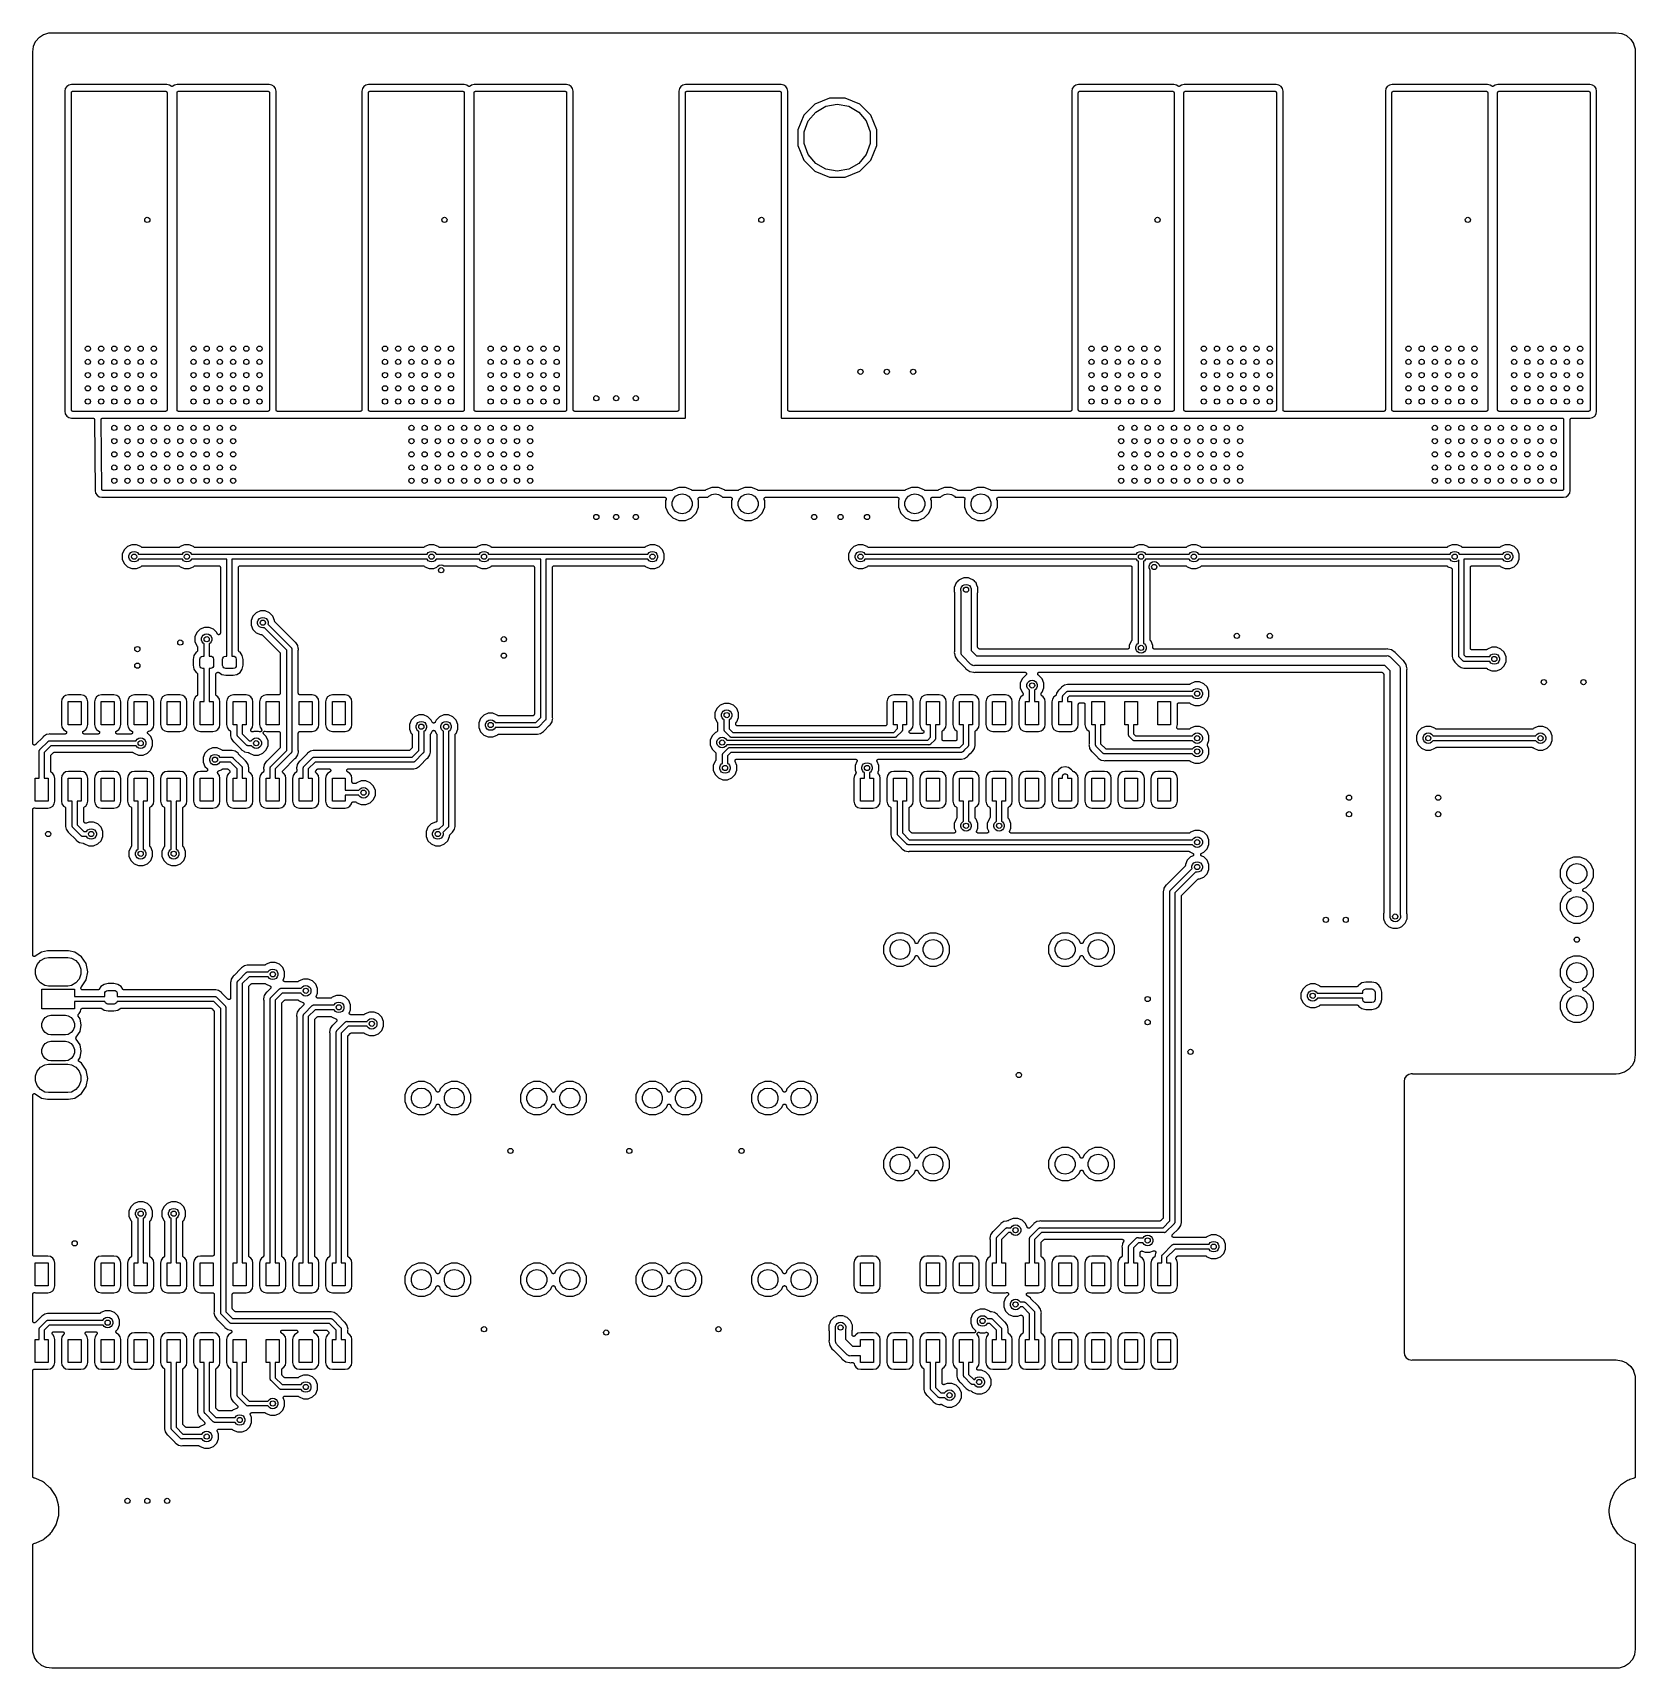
# Model space of a CAD drawing. Extents: x 40 to 163, y -163 to -37.
import ezdxf

# ---------------------------------------------------------------- set-up
doc = ezdxf.new("R2010")
doc.units = 0
doc.header["$MEASUREMENT"] = 0
doc.layers.add('BLACK', color=7, linetype='CONTINUOUS')

msp = doc.modelspace()

# ---------------------------------------------------------------- linework, layer by layer
at = {"layer": 'BLACK', "linetype": 'CONTINUOUS'}
for p, q in [((40.4686, -37.7647), (40.7814, -37.5619)), ((40.7814, -37.5619), (40.798, -37.5549)), ((40.798, -37.5549), (40.8141, -37.5468)), ((40.8141, -37.5468), (41.1948, -37.433)), ((41.1948, -37.433), (41.2084, -37.4314)), ((41.2084, -37.4314), (41.2218, -37.428)), ((41.2218, -37.428), (41.4189, -37.4133)), ((41.4189, -37.4133), (41.4237, -37.4138)), ((41.4237, -37.4138), (41.4283, -37.413)), ((41.4283, -37.413), (161.747, -37.413)), ((161.747, -37.413), (161.756, -37.4146)), ((161.756, -37.4146), (161.765, -37.4143)), ((161.765, -37.4143), (162.185, -37.4744)), ((162.185, -37.4744), (162.202, -37.48)), ((162.202, -37.48), (162.22, -37.4845)), ((162.22, -37.4845), (162.559, -37.6388)), ((162.559, -37.6388), (162.574, -37.649)), ((162.574, -37.649), (162.589, -37.6582)), ((162.589, -37.6582), (162.872, -37.9015)), ((39.953, -38.9126), (39.9546, -38.9036)), ((39.953, -92.0914), (39.953, -38.9126)), ((39.9543, -38.8946), (40.0144, -38.475)), ((39.9546, -38.9036), (39.9543, -38.8946)), ((40.0144, -38.475), (40.02, -38.4579)), ((40.02, -38.4579), (40.0245, -38.4404)), ((40.0245, -38.4404), (40.1788, -38.1011)), ((40.1788, -38.1011), (40.189, -38.0862)), ((40.189, -38.0862), (40.1982, -38.0707)), ((40.1982, -38.0707), (40.4415, -37.7883)), ((40.4415, -37.7883), (40.4555, -37.7769)), ((40.4555, -37.7769), (40.4686, -37.7647)), ((162.872, -37.9015), (162.883, -37.9155)), ((162.883, -37.9155), (162.895, -37.9286)), ((162.895, -37.9286), (163.098, -38.2414)), ((163.098, -38.2414), (163.105, -38.258)), ((163.105, -38.258), (163.113, -38.2741)), ((163.113, -38.2741), (163.227, -38.6548)), ((163.227, -38.6548), (163.229, -38.6684)), ((163.229, -38.6684), (163.232, -38.6818)), ((163.232, -38.6818), (163.247, -38.8789)), ((163.247, -38.8789), (163.246, -38.8837)), ((163.246, -38.8837), (163.247, -38.8883)), ((163.247, -38.8883), (163.247, -43.8721)), ((42.7325, -41.443), (42.5685, -41.5525)), ((42.9385, -41.402), (42.7325, -41.443)), ((50.2795, -41.402), (42.9385, -41.402)), ((50.4855, -41.443), (50.2795, -41.402)), ((50.6024, -41.5211), (50.4855, -41.443)), ((50.6101, -41.5245), (50.6024, -41.5211)), ((50.6168, -41.5294), (50.6101, -41.5245)), ((50.7359, -41.5245), (50.7292, -41.5294)), ((50.7436, -41.5211), (50.7359, -41.5245)), ((50.8605, -41.443), (50.7436, -41.5211)), ((51.0665, -41.402), (50.8605, -41.443)), ((58.1535, -41.402), (51.0665, -41.402)), ((58.3595, -41.443), (58.1535, -41.402)), ((58.5235, -41.5525), (58.3595, -41.443)), ((65.5925, -41.443), (65.4286, -41.5525)), ((65.7985, -41.402), (65.5925, -41.443)), ((73.1395, -41.402), (65.7985, -41.402)), ((73.3455, -41.443), (73.1395, -41.402)), ((73.4624, -41.5211), (73.3455, -41.443)), ((73.4701, -41.5245), (73.4624, -41.5211)), ((73.4768, -41.5294), (73.4701, -41.5245)), ((73.5959, -41.5245), (73.5892, -41.5294)), ((73.6036, -41.5211), (73.5959, -41.5245)), ((73.7205, -41.443), (73.6036, -41.5211)), ((73.9265, -41.402), (73.7205, -41.443)), ((81.0135, -41.402), (73.9265, -41.402)), ((81.2195, -41.443), (81.0135, -41.402)), ((81.3835, -41.5525), (81.2195, -41.443)), ((89.9765, -41.443), (89.8126, -41.5525)), ((90.1825, -41.402), (89.9765, -41.443)), ((97.5235, -41.402), (90.1825, -41.402)), ((97.7295, -41.443), (97.5235, -41.402)), ((97.8935, -41.5525), (97.7295, -41.443)), ((120.203, -41.443), (120.039, -41.5525)), ((120.409, -41.402), (120.203, -41.443)), ((127.749, -41.402), (120.409, -41.402)), ((127.955, -41.443), (127.749, -41.402)), ((128.072, -41.5211), (127.955, -41.443)), ((128.08, -41.5245), (128.072, -41.5211)), ((128.087, -41.5294), (128.08, -41.5245)), ((128.206, -41.5245), (128.199, -41.5294)), ((128.214, -41.5211), (128.206, -41.5245)), ((128.331, -41.443), (128.214, -41.5211)), ((128.537, -41.402), (128.331, -41.443)), ((135.623, -41.402), (128.537, -41.402)), ((135.829, -41.443), (135.623, -41.402)), ((135.993, -41.5525), (135.829, -41.443)), ((144.333, -41.443), (144.169, -41.5525)), ((144.539, -41.402), (144.333, -41.443)), ((151.879, -41.402), (144.539, -41.402)), ((152.085, -41.443), (151.879, -41.402)), ((152.202, -41.5211), (152.085, -41.443)), ((152.21, -41.5245), (152.202, -41.5211)), ((152.217, -41.5294), (152.21, -41.5245)), ((152.336, -41.5245), (152.329, -41.5294)), ((152.344, -41.5211), (152.336, -41.5245)), ((152.461, -41.443), (152.344, -41.5211)), ((152.667, -41.402), (152.461, -41.443)), ((159.753, -41.402), (152.667, -41.402)), ((159.959, -41.443), (159.753, -41.402)), ((160.123, -41.5525), (159.959, -41.443)), ((42.459, -41.7165), (42.418, -41.9225)), ((42.418, -41.9225), (42.418, -66.5355)), ((42.5685, -41.5525), (42.459, -41.7165)), ((42.926, -42.037), (42.9279, -42.0261)), ((42.926, -66.421), (42.926, -42.037)), ((42.9279, -42.0149), (42.9317, -42.0045)), ((42.9279, -42.0261), (42.9279, -42.0149)), ((42.9317, -42.0045), (42.9337, -41.9936)), ((42.9337, -41.9936), (42.9392, -41.9839)), ((42.9392, -41.9839), (42.943, -41.9735)), ((42.943, -41.9735), (42.9502, -41.965)), ((42.9502, -41.965), (42.9557, -41.9554)), ((42.9557, -41.9554), (42.9642, -41.9482)), ((42.9642, -41.9482), (42.9714, -41.9397)), ((42.9714, -41.9397), (42.981, -41.9342)), ((42.981, -41.9342), (42.9895, -41.927)), ((42.9895, -41.927), (42.9999, -41.9232)), ((42.9999, -41.9232), (43.0096, -41.9177)), ((43.0096, -41.9177), (43.0205, -41.9157)), ((43.0205, -41.9157), (43.0309, -41.9119)), ((43.0309, -41.9119), (43.0421, -41.9119)), ((43.0421, -41.9119), (43.053, -41.91)), ((43.053, -41.91), (50.165, -41.91)), ((50.165, -41.91), (50.1759, -41.9119)), ((50.1759, -41.9119), (50.1871, -41.9119)), ((50.1871, -41.9119), (50.1975, -41.9157)), ((50.1975, -41.9157), (50.2084, -41.9177)), ((50.2084, -41.9177), (50.2181, -41.9232)), ((50.2181, -41.9232), (50.2285, -41.927)), ((50.2285, -41.927), (50.237, -41.9342)), ((50.237, -41.9342), (50.2466, -41.9397)), ((50.2466, -41.9397), (50.2538, -41.9482)), ((50.2538, -41.9482), (50.2623, -41.9554)), ((50.2623, -41.9554), (50.2678, -41.965)), ((50.2678, -41.965), (50.275, -41.9735)), ((50.275, -41.9735), (50.2788, -41.9839)), ((50.2788, -41.9839), (50.2843, -41.9936)), ((50.2843, -41.9936), (50.2863, -42.0045)), ((50.2863, -42.0045), (50.2901, -42.0149)), ((50.2901, -42.0149), (50.2901, -42.0261)), ((50.2901, -42.0261), (50.292, -42.037)), ((50.292, -42.037), (50.292, -66.421)), ((50.6301, -41.5333), (50.6168, -41.5294)), ((50.6428, -41.5389), (50.6301, -41.5333)), ((50.6512, -41.5394), (50.6428, -41.5389)), ((50.6592, -41.5418), (50.6512, -41.5394)), ((50.673, -41.5409), (50.6592, -41.5418)), ((50.6868, -41.5418), (50.673, -41.5409)), ((50.6948, -41.5394), (50.6868, -41.5418)), ((50.7032, -41.5389), (50.6948, -41.5394)), ((50.7159, -41.5333), (50.7032, -41.5389)), ((50.7292, -41.5294), (50.7159, -41.5333)), ((51.054, -42.037), (51.0559, -42.0261)), ((51.054, -66.421), (51.054, -42.037)), ((51.0559, -42.0149), (51.0597, -42.0045)), ((51.0559, -42.0261), (51.0559, -42.0149)), ((51.0597, -42.0045), (51.0617, -41.9936)), ((51.0617, -41.9936), (51.0672, -41.9839)), ((51.0672, -41.9839), (51.071, -41.9735)), ((51.071, -41.9735), (51.0782, -41.965)), ((51.0782, -41.965), (51.0837, -41.9554)), ((51.0837, -41.9554), (51.0922, -41.9482)), ((51.0922, -41.9482), (51.0994, -41.9397)), ((51.0994, -41.9397), (51.109, -41.9342)), ((51.109, -41.9342), (51.1175, -41.927)), ((51.1175, -41.927), (51.1279, -41.9232)), ((51.1279, -41.9232), (51.1376, -41.9177)), ((51.1376, -41.9177), (51.1485, -41.9157)), ((51.1485, -41.9157), (51.1589, -41.9119)), ((51.1589, -41.9119), (51.1701, -41.9119)), ((51.1701, -41.9119), (51.181, -41.91)), ((51.181, -41.91), (58.039, -41.91)), ((58.039, -41.91), (58.0499, -41.9119)), ((58.0499, -41.9119), (58.0611, -41.9119)), ((58.0611, -41.9119), (58.0715, -41.9157)), ((58.0715, -41.9157), (58.0824, -41.9177)), ((58.0824, -41.9177), (58.0921, -41.9232)), ((58.0921, -41.9232), (58.1025, -41.927)), ((58.1025, -41.927), (58.111, -41.9342)), ((58.111, -41.9342), (58.1206, -41.9397)), ((58.1206, -41.9397), (58.1278, -41.9482)), ((58.1278, -41.9482), (58.1363, -41.9554)), ((58.1363, -41.9554), (58.1418, -41.965)), ((58.1418, -41.965), (58.149, -41.9735)), ((58.149, -41.9735), (58.1528, -41.9839)), ((58.1528, -41.9839), (58.1583, -41.9936)), ((58.1583, -41.9936), (58.1603, -42.0045)), ((58.1603, -42.0045), (58.1641, -42.0149)), ((58.1641, -42.0149), (58.1641, -42.0261)), ((58.1641, -42.0261), (58.166, -42.037)), ((58.166, -42.037), (58.166, -66.421)), ((58.633, -41.7165), (58.5235, -41.5525)), ((58.674, -41.9225), (58.633, -41.7165)), ((58.674, -66.421), (58.674, -41.9225)), ((65.319, -41.7165), (65.278, -41.9225)), ((65.278, -41.9225), (65.278, -66.421)), ((65.4286, -41.5525), (65.319, -41.7165)), ((65.786, -42.037), (65.7879, -42.0261)), ((65.786, -66.421), (65.786, -42.037)), ((65.7879, -42.0149), (65.7917, -42.0045)), ((65.7879, -42.0261), (65.7879, -42.0149)), ((65.7917, -42.0045), (65.7937, -41.9936)), ((65.7937, -41.9936), (65.7992, -41.9839)), ((65.7992, -41.9839), (65.803, -41.9735)), ((65.803, -41.9735), (65.8102, -41.965)), ((65.8102, -41.965), (65.8157, -41.9554)), ((65.8157, -41.9554), (65.8242, -41.9482)), ((65.8242, -41.9482), (65.8314, -41.9397)), ((65.8314, -41.9397), (65.841, -41.9342)), ((65.841, -41.9342), (65.8495, -41.927)), ((65.8495, -41.927), (65.8599, -41.9232)), ((65.8599, -41.9232), (65.8696, -41.9177)), ((65.8696, -41.9177), (65.8805, -41.9157)), ((65.8805, -41.9157), (65.8909, -41.9119)), ((65.8909, -41.9119), (65.9021, -41.9119)), ((65.9021, -41.9119), (65.913, -41.91)), ((65.913, -41.91), (73.025, -41.91)), ((73.025, -41.91), (73.0359, -41.9119)), ((73.0359, -41.9119), (73.0471, -41.9119)), ((73.0471, -41.9119), (73.0575, -41.9157)), ((73.0575, -41.9157), (73.0684, -41.9177)), ((73.0684, -41.9177), (73.0781, -41.9232)), ((73.0781, -41.9232), (73.0885, -41.927)), ((73.0885, -41.927), (73.097, -41.9342)), ((73.097, -41.9342), (73.1066, -41.9397)), ((73.1066, -41.9397), (73.1138, -41.9482)), ((73.1138, -41.9482), (73.1223, -41.9554)), ((73.1223, -41.9554), (73.1278, -41.965)), ((73.1278, -41.965), (73.135, -41.9735)), ((73.135, -41.9735), (73.1388, -41.9839)), ((73.1388, -41.9839), (73.1443, -41.9936)), ((73.1443, -41.9936), (73.1463, -42.0045)), ((73.1463, -42.0045), (73.1501, -42.0149)), ((73.1501, -42.0149), (73.1501, -42.0261)), ((73.1501, -42.0261), (73.152, -42.037)), ((73.152, -42.037), (73.152, -66.421)), ((73.4901, -41.5333), (73.4768, -41.5294)), ((73.5028, -41.5389), (73.4901, -41.5333)), ((73.5112, -41.5394), (73.5028, -41.5389)), ((73.5192, -41.5418), (73.5112, -41.5394)), ((73.533, -41.5409), (73.5192, -41.5418)), ((73.5468, -41.5418), (73.533, -41.5409)), ((73.5548, -41.5394), (73.5468, -41.5418)), ((73.5632, -41.5389), (73.5548, -41.5394)), ((73.5759, -41.5333), (73.5632, -41.5389)), ((73.5892, -41.5294), (73.5759, -41.5333)), ((73.914, -42.037), (73.9159, -42.0261)), ((73.914, -66.421), (73.914, -42.037)), ((73.9159, -42.0149), (73.9197, -42.0045)), ((73.9159, -42.0261), (73.9159, -42.0149)), ((73.9197, -42.0045), (73.9217, -41.9936)), ((73.9217, -41.9936), (73.9272, -41.9839)), ((73.9272, -41.9839), (73.931, -41.9735)), ((73.931, -41.9735), (73.9382, -41.965)), ((73.9382, -41.965), (73.9437, -41.9554)), ((73.9437, -41.9554), (73.9522, -41.9482)), ((73.9522, -41.9482), (73.9594, -41.9397)), ((73.9594, -41.9397), (73.969, -41.9342)), ((73.969, -41.9342), (73.9775, -41.927)), ((73.9775, -41.927), (73.9879, -41.9232)), ((73.9879, -41.9232), (73.9976, -41.9177)), ((73.9976, -41.9177), (74.0085, -41.9157)), ((74.0085, -41.9157), (74.0189, -41.9119)), ((74.0189, -41.9119), (74.0301, -41.9119)), ((74.0301, -41.9119), (74.041, -41.91)), ((74.041, -41.91), (80.899, -41.91)), ((80.899, -41.91), (80.9099, -41.9119)), ((80.9099, -41.9119), (80.9211, -41.9119)), ((80.9211, -41.9119), (80.9315, -41.9157)), ((80.9315, -41.9157), (80.9424, -41.9177)), ((80.9424, -41.9177), (80.9521, -41.9232)), ((80.9521, -41.9232), (80.9625, -41.927)), ((80.9625, -41.927), (80.971, -41.9342)), ((80.971, -41.9342), (80.9806, -41.9397)), ((80.9806, -41.9397), (80.9878, -41.9482)), ((80.9878, -41.9482), (80.9963, -41.9554)), ((80.9963, -41.9554), (81.0018, -41.965)), ((81.0018, -41.965), (81.009, -41.9735)), ((81.009, -41.9735), (81.0128, -41.9839)), ((81.0128, -41.9839), (81.0183, -41.9936)), ((81.0183, -41.9936), (81.0203, -42.0045)), ((81.0203, -42.0045), (81.0241, -42.0149)), ((81.0241, -42.0149), (81.0241, -42.0261)), ((81.0241, -42.0261), (81.026, -42.037)), ((81.026, -42.037), (81.026, -66.421)), ((81.493, -41.7165), (81.3835, -41.5525)), ((81.534, -41.9225), (81.493, -41.7165)), ((81.534, -66.421), (81.534, -41.9225)), ((89.703, -41.7165), (89.662, -41.9225)), ((89.662, -41.9225), (89.662, -66.421)), ((89.8126, -41.5525), (89.703, -41.7165)), ((90.17, -42.037), (90.1719, -42.0261)), ((90.17, -67.0435), (90.17, -42.037)), ((90.1719, -42.0149), (90.1757, -42.0045)), ((90.1719, -42.0261), (90.1719, -42.0149)), ((90.1757, -42.0045), (90.1777, -41.9936)), ((90.1777, -41.9936), (90.1832, -41.9839)), ((90.1832, -41.9839), (90.187, -41.9735)), ((90.187, -41.9735), (90.1942, -41.965)), ((90.1942, -41.965), (90.1997, -41.9554)), ((90.1997, -41.9554), (90.2082, -41.9482)), ((90.2082, -41.9482), (90.2154, -41.9397)), ((90.2154, -41.9397), (90.225, -41.9342)), ((90.225, -41.9342), (90.2335, -41.927)), ((90.2335, -41.927), (90.2439, -41.9232)), ((90.2439, -41.9232), (90.2536, -41.9177)), ((90.2536, -41.9177), (90.2645, -41.9157)), ((90.2645, -41.9157), (90.2749, -41.9119)), ((90.2749, -41.9119), (90.2861, -41.9119)), ((90.2861, -41.9119), (90.297, -41.91)), ((90.297, -41.91), (97.409, -41.91)), ((97.409, -41.91), (97.4199, -41.9119)), ((97.4199, -41.9119), (97.4311, -41.9119)), ((97.4311, -41.9119), (97.4415, -41.9157)), ((97.4415, -41.9157), (97.4524, -41.9177)), ((97.4524, -41.9177), (97.4621, -41.9232)), ((97.4621, -41.9232), (97.4725, -41.927)), ((97.4725, -41.927), (97.481, -41.9342)), ((97.481, -41.9342), (97.4906, -41.9397)), ((97.4906, -41.9397), (97.4978, -41.9482)), ((97.4978, -41.9482), (97.5063, -41.9554)), ((97.5063, -41.9554), (97.5118, -41.965)), ((97.5118, -41.965), (97.519, -41.9735)), ((97.519, -41.9735), (97.5228, -41.9839)), ((97.5228, -41.9839), (97.5283, -41.9936)), ((97.5283, -41.9936), (97.5303, -42.0045)), ((97.5303, -42.0045), (97.5341, -42.0149)), ((97.5341, -42.0149), (97.5341, -42.0261)), ((97.5341, -42.0261), (97.536, -42.037)), ((97.536, -42.037), (97.536, -67.0435)), ((98.003, -41.7165), (97.8935, -41.5525)), ((98.044, -41.9225), (98.003, -41.7165)), ((98.044, -66.421), (98.044, -41.9225)), ((101.247, -42.4434), (100.126, -42.9074)), ((102.459, -42.4434), (101.247, -42.4434)), ((103.58, -42.9074), (102.459, -42.4434)), ((119.929, -41.7165), (119.888, -41.9225)), ((119.888, -41.9225), (119.888, -66.421)), ((120.039, -41.5525), (119.929, -41.7165)), ((120.396, -42.037), (120.398, -42.0261)), ((120.396, -66.421), (120.396, -42.037)), ((120.398, -42.0149), (120.402, -42.0045)), ((120.398, -42.0261), (120.398, -42.0149)), ((120.402, -42.0045), (120.404, -41.9936)), ((120.404, -41.9936), (120.409, -41.9839)), ((120.409, -41.9839), (120.413, -41.9735)), ((120.413, -41.9735), (120.42, -41.965)), ((120.42, -41.965), (120.426, -41.9554)), ((120.426, -41.9554), (120.434, -41.9482)), ((120.434, -41.9482), (120.441, -41.9397)), ((120.441, -41.9397), (120.451, -41.9342)), ((120.451, -41.9342), (120.459, -41.927)), ((120.459, -41.927), (120.47, -41.9232)), ((120.47, -41.9232), (120.48, -41.9177)), ((120.48, -41.9177), (120.491, -41.9157)), ((120.491, -41.9157), (120.501, -41.9119)), ((120.501, -41.9119), (120.512, -41.9119)), ((120.512, -41.9119), (120.523, -41.91)), ((120.523, -41.91), (127.635, -41.91)), ((127.635, -41.91), (127.646, -41.9119)), ((127.646, -41.9119), (127.657, -41.9119)), ((127.657, -41.9119), (127.667, -41.9157)), ((127.667, -41.9157), (127.678, -41.9177)), ((127.678, -41.9177), (127.688, -41.9232)), ((127.688, -41.9232), (127.698, -41.927)), ((127.698, -41.927), (127.707, -41.9342)), ((127.707, -41.9342), (127.717, -41.9397)), ((127.717, -41.9397), (127.724, -41.9482)), ((127.724, -41.9482), (127.732, -41.9554)), ((127.732, -41.9554), (127.738, -41.965)), ((127.738, -41.965), (127.745, -41.9735)), ((127.745, -41.9735), (127.749, -41.9839)), ((127.749, -41.9839), (127.754, -41.9936)), ((127.754, -41.9936), (127.756, -42.0045)), ((127.756, -42.0045), (127.76, -42.0149)), ((127.76, -42.0149), (127.76, -42.0261)), ((127.76, -42.0261), (127.762, -42.037)), ((127.762, -42.037), (127.762, -66.421)), ((128.1, -41.5333), (128.087, -41.5294)), ((128.113, -41.5389), (128.1, -41.5333)), ((128.121, -41.5394), (128.113, -41.5389)), ((128.129, -41.5418), (128.121, -41.5394)), ((128.143, -41.5409), (128.129, -41.5418)), ((128.157, -41.5418), (128.143, -41.5409)), ((128.165, -41.5394), (128.157, -41.5418)), ((128.173, -41.5389), (128.165, -41.5394)), ((128.186, -41.5333), (128.173, -41.5389)), ((128.199, -41.5294), (128.186, -41.5333)), ((128.524, -42.037), (128.526, -42.0261)), ((128.524, -66.421), (128.524, -42.037)), ((128.526, -42.0149), (128.53, -42.0045)), ((128.526, -42.0261), (128.526, -42.0149)), ((128.53, -42.0045), (128.532, -41.9936)), ((128.532, -41.9936), (128.537, -41.9839)), ((128.537, -41.9839), (128.541, -41.9735)), ((128.541, -41.9735), (128.548, -41.965)), ((128.548, -41.965), (128.554, -41.9554)), ((128.554, -41.9554), (128.562, -41.9482)), ((128.562, -41.9482), (128.569, -41.9397)), ((128.569, -41.9397), (128.579, -41.9342)), ((128.579, -41.9342), (128.588, -41.927)), ((128.588, -41.927), (128.598, -41.9232)), ((128.598, -41.9232), (128.608, -41.9177)), ((128.608, -41.9177), (128.619, -41.9157)), ((128.619, -41.9157), (128.629, -41.9119)), ((128.629, -41.9119), (128.64, -41.9119)), ((128.64, -41.9119), (128.651, -41.91)), ((128.651, -41.91), (135.509, -41.91)), ((135.509, -41.91), (135.52, -41.9119)), ((135.52, -41.9119), (135.531, -41.9119)), ((135.531, -41.9119), (135.541, -41.9157)), ((135.541, -41.9157), (135.552, -41.9177)), ((135.552, -41.9177), (135.562, -41.9232)), ((135.562, -41.9232), (135.572, -41.927)), ((135.572, -41.927), (135.581, -41.9342)), ((135.581, -41.9342), (135.591, -41.9397)), ((135.591, -41.9397), (135.598, -41.9482)), ((135.598, -41.9482), (135.606, -41.9554)), ((135.606, -41.9554), (135.612, -41.965)), ((135.612, -41.965), (135.619, -41.9735)), ((135.619, -41.9735), (135.623, -41.9839)), ((135.623, -41.9839), (135.628, -41.9936)), ((135.628, -41.9936), (135.63, -42.0045)), ((135.63, -42.0045), (135.634, -42.0149)), ((135.634, -42.0149), (135.634, -42.0261)), ((135.634, -42.0261), (135.636, -42.037)), ((135.636, -42.037), (135.636, -66.421)), ((136.103, -41.7165), (135.993, -41.5525)), ((136.144, -41.9225), (136.103, -41.7165)), ((136.144, -66.421), (136.144, -41.9225)), ((144.059, -41.7165), (144.018, -41.9225)), ((144.018, -41.9225), (144.018, -66.421)), ((144.169, -41.5525), (144.059, -41.7165)), ((144.526, -42.037), (144.528, -42.0261)), ((144.526, -66.421), (144.526, -42.037)), ((144.528, -42.0149), (144.532, -42.0045)), ((144.528, -42.0261), (144.528, -42.0149)), ((144.532, -42.0045), (144.534, -41.9936)), ((144.534, -41.9936), (144.539, -41.9839)), ((144.539, -41.9839), (144.543, -41.9735)), ((144.543, -41.9735), (144.55, -41.965)), ((144.55, -41.965), (144.556, -41.9554)), ((144.556, -41.9554), (144.564, -41.9482)), ((144.564, -41.9482), (144.571, -41.9397)), ((144.571, -41.9397), (144.581, -41.9342)), ((144.581, -41.9342), (144.589, -41.927)), ((144.589, -41.927), (144.6, -41.9232)), ((144.6, -41.9232), (144.61, -41.9177)), ((144.61, -41.9177), (144.621, -41.9157)), ((144.621, -41.9157), (144.631, -41.9119)), ((144.631, -41.9119), (144.642, -41.9119)), ((144.642, -41.9119), (144.653, -41.91)), ((144.653, -41.91), (151.765, -41.91)), ((151.765, -41.91), (151.776, -41.9119)), ((151.776, -41.9119), (151.787, -41.9119)), ((151.787, -41.9119), (151.797, -41.9157)), ((151.797, -41.9157), (151.808, -41.9177)), ((151.808, -41.9177), (151.818, -41.9232)), ((151.818, -41.9232), (151.828, -41.927)), ((151.828, -41.927), (151.837, -41.9342)), ((151.837, -41.9342), (151.847, -41.9397)), ((151.847, -41.9397), (151.854, -41.9482)), ((151.854, -41.9482), (151.862, -41.9554)), ((151.862, -41.9554), (151.868, -41.965)), ((151.868, -41.965), (151.875, -41.9735)), ((151.875, -41.9735), (151.879, -41.9839)), ((151.879, -41.9839), (151.884, -41.9936)), ((151.884, -41.9936), (151.886, -42.0045)), ((151.886, -42.0045), (151.89, -42.0149)), ((151.89, -42.0149), (151.89, -42.0261)), ((151.89, -42.0261), (151.892, -42.037)), ((151.892, -42.037), (151.892, -66.421)), ((152.23, -41.5333), (152.217, -41.5294)), ((152.243, -41.5389), (152.23, -41.5333)), ((152.251, -41.5394), (152.243, -41.5389)), ((152.259, -41.5418), (152.251, -41.5394)), ((152.273, -41.5409), (152.259, -41.5418)), ((152.287, -41.5418), (152.273, -41.5409)), ((152.295, -41.5394), (152.287, -41.5418)), ((152.303, -41.5389), (152.295, -41.5394)), ((152.316, -41.5333), (152.303, -41.5389)), ((152.329, -41.5294), (152.316, -41.5333)), ((152.654, -42.037), (152.656, -42.0261)), ((152.654, -66.421), (152.654, -42.037)), ((152.656, -42.0149), (152.66, -42.0045)), ((152.656, -42.0261), (152.656, -42.0149)), ((152.66, -42.0045), (152.662, -41.9936)), ((152.662, -41.9936), (152.667, -41.9839)), ((152.667, -41.9839), (152.671, -41.9735)), ((152.671, -41.9735), (152.678, -41.965)), ((152.678, -41.965), (152.684, -41.9554)), ((152.684, -41.9554), (152.692, -41.9482)), ((152.692, -41.9482), (152.699, -41.9397)), ((152.699, -41.9397), (152.709, -41.9342)), ((152.709, -41.9342), (152.718, -41.927)), ((152.718, -41.927), (152.728, -41.9232)), ((152.728, -41.9232), (152.738, -41.9177)), ((152.738, -41.9177), (152.749, -41.9157)), ((152.749, -41.9157), (152.759, -41.9119)), ((152.759, -41.9119), (152.77, -41.9119)), ((152.77, -41.9119), (152.781, -41.91)), ((152.781, -41.91), (159.639, -41.91)), ((159.639, -41.91), (159.65, -41.9119)), ((159.65, -41.9119), (159.661, -41.9119)), ((159.661, -41.9119), (159.671, -41.9157)), ((159.671, -41.9157), (159.682, -41.9177)), ((159.682, -41.9177), (159.692, -41.9232)), ((159.692, -41.9232), (159.702, -41.927)), ((159.702, -41.927), (159.711, -41.9342)), ((159.711, -41.9342), (159.721, -41.9397)), ((159.721, -41.9397), (159.728, -41.9482)), ((159.728, -41.9482), (159.736, -41.9554)), ((159.736, -41.9554), (159.742, -41.965)), ((159.742, -41.965), (159.749, -41.9735)), ((159.749, -41.9735), (159.753, -41.9839)), ((159.753, -41.9839), (159.758, -41.9936)), ((159.758, -41.9936), (159.76, -42.0045)), ((159.76, -42.0045), (159.764, -42.0149)), ((159.764, -42.0149), (159.764, -42.0261)), ((159.764, -42.0261), (159.766, -42.037)), ((159.766, -42.037), (159.766, -66.421)), ((160.233, -41.7165), (160.123, -41.5525)), ((160.274, -41.9225), (160.233, -41.7165)), ((160.274, -66.5355), (160.274, -41.9225)), ((99.269, -43.7648), (98.805, -44.8851)), ((100.126, -42.9074), (99.269, -43.7648)), ((99.6194, -44.2018), (100.195, -43.5156)), ((100.195, -43.5156), (100.971, -43.0678)), ((100.971, -43.0678), (101.853, -42.9122)), ((101.853, -42.9122), (102.735, -43.0678)), ((102.735, -43.0678), (103.511, -43.5156)), ((103.511, -43.5156), (104.087, -44.2018)), ((104.437, -43.7648), (103.58, -42.9074)), ((104.901, -44.8851), (104.437, -43.7648)), ((163.247, -43.8721), (163.247, -43.8721)), ((163.247, -43.8721), (163.247, -116.027)), ((98.805, -44.8851), (98.805, -46.0977)), ((99.313, -45.0435), (99.6194, -44.2018)), ((99.313, -45.9393), (99.313, -45.0435)), ((104.087, -44.2018), (104.393, -45.0435)), ((104.393, -45.0435), (104.393, -45.9393)), ((104.901, -46.0977), (104.901, -44.8851)), ((98.805, -46.0977), (99.269, -47.218)), ((99.6194, -46.781), (99.313, -45.9393)), ((104.393, -45.9393), (104.087, -46.781)), ((104.437, -47.218), (104.901, -46.0977)), ((99.269, -47.218), (100.126, -48.0754)), ((100.195, -47.4672), (99.6194, -46.781)), ((100.971, -47.915), (100.195, -47.4672)), ((103.511, -47.4672), (102.735, -47.915)), ((104.087, -46.781), (103.511, -47.4672)), ((103.58, -48.0754), (104.437, -47.218)), ((100.126, -48.0754), (101.247, -48.5394)), ((101.853, -48.0706), (100.971, -47.915)), ((101.247, -48.5394), (102.459, -48.5394)), ((102.735, -47.915), (101.853, -48.0706)), ((102.459, -48.5394), (103.58, -48.0754)), ((42.418, -66.5355), (42.459, -66.7415)), ((42.9279, -66.4319), (42.926, -66.421)), ((42.9279, -66.4431), (42.9279, -66.4319)), ((42.9317, -66.4535), (42.9279, -66.4431)), ((42.9337, -66.4644), (42.9317, -66.4535)), ((42.9392, -66.4741), (42.9337, -66.4644)), ((42.943, -66.4845), (42.9392, -66.4741)), ((42.9502, -66.493), (42.943, -66.4845)), ((42.9557, -66.5026), (42.9502, -66.493)), ((42.9642, -66.5098), (42.9557, -66.5026)), ((42.9714, -66.5183), (42.9642, -66.5098)), ((42.981, -66.5238), (42.9714, -66.5183)), ((42.9895, -66.531), (42.981, -66.5238)), ((42.9999, -66.5348), (42.9895, -66.531)), ((43.0096, -66.5403), (42.9999, -66.5348)), ((43.0205, -66.5423), (43.0096, -66.5403)), ((43.0309, -66.5461), (43.0205, -66.5423)), ((43.0421, -66.5461), (43.0309, -66.5461)), ((43.053, -66.548), (43.0421, -66.5461)), ((50.165, -66.548), (43.053, -66.548)), ((50.1759, -66.5461), (50.165, -66.548)), ((50.1871, -66.5461), (50.1759, -66.5461)), ((50.1975, -66.5423), (50.1871, -66.5461)), ((50.2084, -66.5403), (50.1975, -66.5423)), ((50.2181, -66.5348), (50.2084, -66.5403)), ((50.2285, -66.531), (50.2181, -66.5348)), ((50.237, -66.5238), (50.2285, -66.531)), ((50.2466, -66.5183), (50.237, -66.5238)), ((50.2538, -66.5098), (50.2466, -66.5183)), ((50.2623, -66.5026), (50.2538, -66.5098)), ((50.2678, -66.493), (50.2623, -66.5026)), ((50.275, -66.4845), (50.2678, -66.493)), ((50.2788, -66.4741), (50.275, -66.4845)), ((50.2843, -66.4644), (50.2788, -66.4741)), ((50.2863, -66.4535), (50.2843, -66.4644)), ((50.2901, -66.4431), (50.2863, -66.4535)), ((50.292, -66.421), (50.2901, -66.4319)), ((50.2901, -66.4319), (50.2901, -66.4431)), ((51.0559, -66.4319), (51.054, -66.421)), ((51.0559, -66.4431), (51.0559, -66.4319)), ((51.0597, -66.4535), (51.0559, -66.4431)), ((51.0617, -66.4644), (51.0597, -66.4535)), ((51.0672, -66.4741), (51.0617, -66.4644)), ((51.071, -66.4845), (51.0672, -66.4741)), ((51.0782, -66.493), (51.071, -66.4845)), ((51.0837, -66.5026), (51.0782, -66.493)), ((51.0922, -66.5098), (51.0837, -66.5026)), ((51.0994, -66.5183), (51.0922, -66.5098)), ((51.109, -66.5238), (51.0994, -66.5183)), ((51.1175, -66.531), (51.109, -66.5238)), ((51.1279, -66.5348), (51.1175, -66.531)), ((51.1376, -66.5403), (51.1279, -66.5348)), ((51.1485, -66.5423), (51.1376, -66.5403)), ((51.1589, -66.5461), (51.1485, -66.5423)), ((51.1701, -66.5461), (51.1589, -66.5461)), ((51.181, -66.548), (51.1701, -66.5461)), ((58.039, -66.548), (51.181, -66.548)), ((58.0499, -66.5461), (58.039, -66.548)), ((58.0611, -66.5461), (58.0499, -66.5461)), ((58.0715, -66.5423), (58.0611, -66.5461)), ((58.0824, -66.5403), (58.0715, -66.5423)), ((58.0921, -66.5348), (58.0824, -66.5403)), ((58.1025, -66.531), (58.0921, -66.5348)), ((58.111, -66.5238), (58.1025, -66.531)), ((58.1206, -66.5183), (58.111, -66.5238)), ((58.1278, -66.5098), (58.1206, -66.5183)), ((58.1363, -66.5026), (58.1278, -66.5098)), ((58.1418, -66.493), (58.1363, -66.5026)), ((58.149, -66.4845), (58.1418, -66.493)), ((58.1528, -66.4741), (58.149, -66.4845)), ((58.1583, -66.4644), (58.1528, -66.4741)), ((58.1603, -66.4535), (58.1583, -66.4644)), ((58.1641, -66.4431), (58.1603, -66.4535)), ((58.166, -66.421), (58.1641, -66.4319)), ((58.1641, -66.4319), (58.1641, -66.4431)), ((58.6759, -66.4319), (58.674, -66.421)), ((58.6759, -66.4431), (58.6759, -66.4319)), ((58.6797, -66.4535), (58.6759, -66.4431)), ((58.6817, -66.4644), (58.6797, -66.4535)), ((58.6872, -66.4741), (58.6817, -66.4644)), ((58.691, -66.4845), (58.6872, -66.4741)), ((58.6982, -66.493), (58.691, -66.4845)), ((58.7037, -66.5026), (58.6982, -66.493)), ((58.7122, -66.5098), (58.7037, -66.5026)), ((58.7194, -66.5183), (58.7122, -66.5098)), ((58.729, -66.5238), (58.7194, -66.5183)), ((58.7375, -66.531), (58.729, -66.5238)), ((58.7479, -66.5348), (58.7375, -66.531)), ((58.7576, -66.5403), (58.7479, -66.5348)), ((58.7685, -66.5423), (58.7576, -66.5403)), ((58.7789, -66.5461), (58.7685, -66.5423)), ((58.7901, -66.5461), (58.7789, -66.5461)), ((58.801, -66.548), (58.7901, -66.5461)), ((65.151, -66.548), (58.801, -66.548)), ((65.1619, -66.5461), (65.151, -66.548)), ((65.1731, -66.5461), (65.1619, -66.5461)), ((65.1835, -66.5423), (65.1731, -66.5461)), ((65.1944, -66.5403), (65.1835, -66.5423)), ((65.2041, -66.5348), (65.1944, -66.5403)), ((65.2145, -66.531), (65.2041, -66.5348)), ((65.223, -66.5238), (65.2145, -66.531)), ((65.2326, -66.5183), (65.223, -66.5238)), ((65.2398, -66.5098), (65.2326, -66.5183)), ((65.2483, -66.5026), (65.2398, -66.5098)), ((65.2538, -66.493), (65.2483, -66.5026)), ((65.261, -66.4845), (65.2538, -66.493)), ((65.2648, -66.4741), (65.261, -66.4845)), ((65.2703, -66.4644), (65.2648, -66.4741)), ((65.2723, -66.4535), (65.2703, -66.4644)), ((65.2761, -66.4431), (65.2723, -66.4535)), ((65.278, -66.421), (65.2761, -66.4319)), ((65.2761, -66.4319), (65.2761, -66.4431)), ((65.7879, -66.4319), (65.786, -66.421)), ((65.7879, -66.4431), (65.7879, -66.4319)), ((65.7917, -66.4535), (65.7879, -66.4431)), ((65.7937, -66.4644), (65.7917, -66.4535)), ((65.7992, -66.4741), (65.7937, -66.4644)), ((65.803, -66.4845), (65.7992, -66.4741)), ((65.8102, -66.493), (65.803, -66.4845)), ((65.8157, -66.5026), (65.8102, -66.493)), ((65.8242, -66.5098), (65.8157, -66.5026)), ((65.8314, -66.5183), (65.8242, -66.5098)), ((65.841, -66.5238), (65.8314, -66.5183)), ((65.8495, -66.531), (65.841, -66.5238)), ((65.8599, -66.5348), (65.8495, -66.531)), ((65.8696, -66.5403), (65.8599, -66.5348)), ((65.8805, -66.5423), (65.8696, -66.5403)), ((65.8909, -66.5461), (65.8805, -66.5423)), ((65.9021, -66.5461), (65.8909, -66.5461)), ((65.913, -66.548), (65.9021, -66.5461)), ((73.025, -66.548), (65.913, -66.548)), ((73.0359, -66.5461), (73.025, -66.548)), ((73.0471, -66.5461), (73.0359, -66.5461)), ((73.0575, -66.5423), (73.0471, -66.5461)), ((73.0684, -66.5403), (73.0575, -66.5423)), ((73.0781, -66.5348), (73.0684, -66.5403)), ((73.0885, -66.531), (73.0781, -66.5348)), ((73.097, -66.5238), (73.0885, -66.531)), ((73.1066, -66.5183), (73.097, -66.5238)), ((73.1138, -66.5098), (73.1066, -66.5183)), ((73.1223, -66.5026), (73.1138, -66.5098)), ((73.1278, -66.493), (73.1223, -66.5026)), ((73.135, -66.4845), (73.1278, -66.493)), ((73.1388, -66.4741), (73.135, -66.4845)), ((73.1443, -66.4644), (73.1388, -66.4741)), ((73.1463, -66.4535), (73.1443, -66.4644)), ((73.1501, -66.4431), (73.1463, -66.4535)), ((73.152, -66.421), (73.1501, -66.4319)), ((73.1501, -66.4319), (73.1501, -66.4431)), ((73.9159, -66.4319), (73.914, -66.421)), ((73.9159, -66.4431), (73.9159, -66.4319)), ((73.9197, -66.4535), (73.9159, -66.4431)), ((73.9217, -66.4644), (73.9197, -66.4535)), ((73.9272, -66.4741), (73.9217, -66.4644)), ((73.931, -66.4845), (73.9272, -66.4741)), ((73.9382, -66.493), (73.931, -66.4845)), ((73.9437, -66.5026), (73.9382, -66.493)), ((73.9522, -66.5098), (73.9437, -66.5026)), ((73.9594, -66.5183), (73.9522, -66.5098)), ((73.969, -66.5238), (73.9594, -66.5183)), ((73.9775, -66.531), (73.969, -66.5238)), ((73.9879, -66.5348), (73.9775, -66.531)), ((73.9976, -66.5403), (73.9879, -66.5348)), ((74.0085, -66.5423), (73.9976, -66.5403)), ((74.0189, -66.5461), (74.0085, -66.5423)), ((74.0301, -66.5461), (74.0189, -66.5461)), ((74.041, -66.548), (74.0301, -66.5461)), ((80.899, -66.548), (74.041, -66.548)), ((80.9099, -66.5461), (80.899, -66.548)), ((80.9211, -66.5461), (80.9099, -66.5461)), ((80.9315, -66.5423), (80.9211, -66.5461)), ((80.9424, -66.5403), (80.9315, -66.5423)), ((80.9521, -66.5348), (80.9424, -66.5403)), ((80.9625, -66.531), (80.9521, -66.5348)), ((80.971, -66.5238), (80.9625, -66.531)), ((80.9806, -66.5183), (80.971, -66.5238)), ((80.9878, -66.5098), (80.9806, -66.5183)), ((80.9963, -66.5026), (80.9878, -66.5098)), ((81.0018, -66.493), (80.9963, -66.5026)), ((81.009, -66.4845), (81.0018, -66.493)), ((81.0128, -66.4741), (81.009, -66.4845)), ((81.0183, -66.4644), (81.0128, -66.4741)), ((81.0203, -66.4535), (81.0183, -66.4644)), ((81.0241, -66.4431), (81.0203, -66.4535)), ((81.026, -66.421), (81.0241, -66.4319)), ((81.0241, -66.4319), (81.0241, -66.4431)), ((81.5359, -66.4319), (81.534, -66.421)), ((81.5359, -66.4431), (81.5359, -66.4319)), ((81.5397, -66.4535), (81.5359, -66.4431)), ((81.5417, -66.4644), (81.5397, -66.4535)), ((81.5472, -66.4741), (81.5417, -66.4644)), ((81.551, -66.4845), (81.5472, -66.4741)), ((81.5582, -66.493), (81.551, -66.4845)), ((81.5637, -66.5026), (81.5582, -66.493)), ((81.5722, -66.5098), (81.5637, -66.5026)), ((81.5794, -66.5183), (81.5722, -66.5098)), ((81.589, -66.5238), (81.5794, -66.5183)), ((81.5975, -66.531), (81.589, -66.5238)), ((81.6079, -66.5348), (81.5975, -66.531)), ((81.6176, -66.5403), (81.6079, -66.5348)), ((81.6285, -66.5423), (81.6176, -66.5403)), ((81.6389, -66.5461), (81.6285, -66.5423)), ((81.6501, -66.5461), (81.6389, -66.5461)), ((81.661, -66.548), (81.6501, -66.5461)), ((89.535, -66.548), (81.661, -66.548)), ((89.5459, -66.5461), (89.535, -66.548)), ((89.5571, -66.5461), (89.5459, -66.5461)), ((89.5675, -66.5423), (89.5571, -66.5461)), ((89.5784, -66.5403), (89.5675, -66.5423)), ((89.5881, -66.5348), (89.5784, -66.5403)), ((89.5985, -66.531), (89.5881, -66.5348)), ((89.607, -66.5238), (89.5985, -66.531)), ((89.6166, -66.5183), (89.607, -66.5238)), ((89.6238, -66.5098), (89.6166, -66.5183)), ((89.6323, -66.5026), (89.6238, -66.5098)), ((89.6378, -66.493), (89.6323, -66.5026)), ((89.645, -66.4845), (89.6378, -66.493)), ((89.6488, -66.4741), (89.645, -66.4845)), ((89.6543, -66.4644), (89.6488, -66.4741)), ((89.6563, -66.4535), (89.6543, -66.4644)), ((89.6601, -66.4431), (89.6563, -66.4535)), ((89.662, -66.421), (89.6601, -66.4319)), ((89.6601, -66.4319), (89.6601, -66.4431)), ((98.0459, -66.4319), (98.044, -66.421)), ((98.0459, -66.4431), (98.0459, -66.4319)), ((98.0497, -66.4535), (98.0459, -66.4431)), ((98.0517, -66.4644), (98.0497, -66.4535)), ((98.0572, -66.4741), (98.0517, -66.4644)), ((98.061, -66.4845), (98.0572, -66.4741)), ((98.0682, -66.493), (98.061, -66.4845)), ((98.0737, -66.5026), (98.0682, -66.493)), ((98.0822, -66.5098), (98.0737, -66.5026)), ((98.0894, -66.5183), (98.0822, -66.5098)), ((98.099, -66.5238), (98.0894, -66.5183)), ((98.1075, -66.531), (98.099, -66.5238)), ((98.1179, -66.5348), (98.1075, -66.531)), ((98.1276, -66.5403), (98.1179, -66.5348)), ((98.1385, -66.5423), (98.1276, -66.5403)), ((98.1489, -66.5461), (98.1385, -66.5423)), ((98.1601, -66.5461), (98.1489, -66.5461)), ((98.171, -66.548), (98.1601, -66.5461)), ((119.761, -66.548), (98.171, -66.548)), ((119.772, -66.5461), (119.761, -66.548)), ((119.783, -66.5461), (119.772, -66.5461)), ((119.793, -66.5423), (119.783, -66.5461)), ((119.804, -66.5403), (119.793, -66.5423)), ((119.814, -66.5348), (119.804, -66.5403)), ((119.825, -66.531), (119.814, -66.5348)), ((119.833, -66.5238), (119.825, -66.531)), ((119.843, -66.5183), (119.833, -66.5238)), ((119.85, -66.5098), (119.843, -66.5183)), ((119.858, -66.5026), (119.85, -66.5098)), ((119.864, -66.493), (119.858, -66.5026)), ((119.871, -66.4845), (119.864, -66.493)), ((119.875, -66.4741), (119.871, -66.4845)), ((119.88, -66.4644), (119.875, -66.4741)), ((119.882, -66.4535), (119.88, -66.4644)), ((119.886, -66.4431), (119.882, -66.4535)), ((119.888, -66.421), (119.886, -66.4319)), ((119.886, -66.4319), (119.886, -66.4431)), ((120.398, -66.4319), (120.396, -66.421)), ((120.398, -66.4431), (120.398, -66.4319)), ((120.402, -66.4535), (120.398, -66.4431)), ((120.404, -66.4644), (120.402, -66.4535)), ((120.409, -66.4741), (120.404, -66.4644)), ((120.413, -66.4845), (120.409, -66.4741)), ((120.42, -66.493), (120.413, -66.4845)), ((120.426, -66.5026), (120.42, -66.493)), ((120.434, -66.5098), (120.426, -66.5026)), ((120.441, -66.5183), (120.434, -66.5098)), ((120.451, -66.5238), (120.441, -66.5183)), ((120.459, -66.531), (120.451, -66.5238)), ((120.47, -66.5348), (120.459, -66.531)), ((120.48, -66.5403), (120.47, -66.5348)), ((120.491, -66.5423), (120.48, -66.5403)), ((120.501, -66.5461), (120.491, -66.5423)), ((120.512, -66.5461), (120.501, -66.5461)), ((120.523, -66.548), (120.512, -66.5461)), ((127.635, -66.548), (120.523, -66.548)), ((127.646, -66.5461), (127.635, -66.548)), ((127.657, -66.5461), (127.646, -66.5461)), ((127.667, -66.5423), (127.657, -66.5461)), ((127.678, -66.5403), (127.667, -66.5423)), ((127.688, -66.5348), (127.678, -66.5403)), ((127.698, -66.531), (127.688, -66.5348)), ((127.707, -66.5238), (127.698, -66.531)), ((127.717, -66.5183), (127.707, -66.5238)), ((127.724, -66.5098), (127.717, -66.5183)), ((127.732, -66.5026), (127.724, -66.5098)), ((127.738, -66.493), (127.732, -66.5026)), ((127.745, -66.4845), (127.738, -66.493)), ((127.749, -66.4741), (127.745, -66.4845)), ((127.754, -66.4644), (127.749, -66.4741)), ((127.756, -66.4535), (127.754, -66.4644)), ((127.76, -66.4431), (127.756, -66.4535)), ((127.762, -66.421), (127.76, -66.4319)), ((127.76, -66.4319), (127.76, -66.4431)), ((128.526, -66.4319), (128.524, -66.421)), ((128.526, -66.4431), (128.526, -66.4319)), ((128.53, -66.4535), (128.526, -66.4431)), ((128.532, -66.4644), (128.53, -66.4535)), ((128.537, -66.4741), (128.532, -66.4644)), ((128.541, -66.4845), (128.537, -66.4741)), ((128.548, -66.493), (128.541, -66.4845)), ((128.554, -66.5026), (128.548, -66.493)), ((128.562, -66.5098), (128.554, -66.5026)), ((128.569, -66.5183), (128.562, -66.5098)), ((128.579, -66.5238), (128.569, -66.5183)), ((128.588, -66.531), (128.579, -66.5238)), ((128.598, -66.5348), (128.588, -66.531)), ((128.608, -66.5403), (128.598, -66.5348)), ((128.619, -66.5423), (128.608, -66.5403)), ((128.629, -66.5461), (128.619, -66.5423)), ((128.64, -66.5461), (128.629, -66.5461)), ((128.651, -66.548), (128.64, -66.5461)), ((135.509, -66.548), (128.651, -66.548)), ((135.52, -66.5461), (135.509, -66.548)), ((135.531, -66.5461), (135.52, -66.5461)), ((135.541, -66.5423), (135.531, -66.5461)), ((135.552, -66.5403), (135.541, -66.5423)), ((135.562, -66.5348), (135.552, -66.5403)), ((135.572, -66.531), (135.562, -66.5348)), ((135.581, -66.5238), (135.572, -66.531)), ((135.591, -66.5183), (135.581, -66.5238)), ((135.598, -66.5098), (135.591, -66.5183)), ((135.606, -66.5026), (135.598, -66.5098)), ((135.612, -66.493), (135.606, -66.5026)), ((135.619, -66.4845), (135.612, -66.493)), ((135.623, -66.4741), (135.619, -66.4845)), ((135.628, -66.4644), (135.623, -66.4741)), ((135.63, -66.4535), (135.628, -66.4644)), ((135.634, -66.4431), (135.63, -66.4535)), ((135.636, -66.421), (135.634, -66.4319)), ((135.634, -66.4319), (135.634, -66.4431)), ((136.146, -66.4319), (136.144, -66.421)), ((136.146, -66.4431), (136.146, -66.4319)), ((136.15, -66.4535), (136.146, -66.4431)), ((136.152, -66.4644), (136.15, -66.4535)), ((136.157, -66.4741), (136.152, -66.4644)), ((136.161, -66.4845), (136.157, -66.4741)), ((136.168, -66.493), (136.161, -66.4845)), ((136.174, -66.5026), (136.168, -66.493)), ((136.182, -66.5098), (136.174, -66.5026)), ((136.189, -66.5183), (136.182, -66.5098)), ((136.199, -66.5238), (136.189, -66.5183)), ((136.207, -66.531), (136.199, -66.5238)), ((136.218, -66.5348), (136.207, -66.531)), ((136.228, -66.5403), (136.218, -66.5348)), ((136.239, -66.5423), (136.228, -66.5403)), ((136.249, -66.5461), (136.239, -66.5423)), ((136.26, -66.5461), (136.249, -66.5461)), ((136.271, -66.548), (136.26, -66.5461)), ((143.891, -66.548), (136.271, -66.548)), ((143.902, -66.5461), (143.891, -66.548)), ((143.913, -66.5461), (143.902, -66.5461)), ((143.923, -66.5423), (143.913, -66.5461)), ((143.934, -66.5403), (143.923, -66.5423)), ((143.944, -66.5348), (143.934, -66.5403)), ((143.954, -66.531), (143.944, -66.5348)), ((143.963, -66.5238), (143.954, -66.531)), ((143.973, -66.5183), (143.963, -66.5238)), ((143.98, -66.5098), (143.973, -66.5183)), ((143.988, -66.5026), (143.98, -66.5098)), ((143.994, -66.493), (143.988, -66.5026)), ((144.001, -66.4845), (143.994, -66.493)), ((144.005, -66.4741), (144.001, -66.4845)), ((144.01, -66.4644), (144.005, -66.4741)), ((144.012, -66.4535), (144.01, -66.4644)), ((144.016, -66.4431), (144.012, -66.4535)), ((144.018, -66.421), (144.016, -66.4319)), ((144.016, -66.4319), (144.016, -66.4431)), ((144.528, -66.4319), (144.526, -66.421)), ((144.528, -66.4431), (144.528, -66.4319)), ((144.532, -66.4535), (144.528, -66.4431)), ((144.534, -66.4644), (144.532, -66.4535)), ((144.539, -66.4741), (144.534, -66.4644)), ((144.543, -66.4845), (144.539, -66.4741)), ((144.55, -66.493), (144.543, -66.4845)), ((144.556, -66.5026), (144.55, -66.493)), ((144.564, -66.5098), (144.556, -66.5026)), ((144.571, -66.5183), (144.564, -66.5098)), ((144.581, -66.5238), (144.571, -66.5183)), ((144.589, -66.531), (144.581, -66.5238)), ((144.6, -66.5348), (144.589, -66.531)), ((144.61, -66.5403), (144.6, -66.5348)), ((144.621, -66.5423), (144.61, -66.5403)), ((144.631, -66.5461), (144.621, -66.5423)), ((144.642, -66.5461), (144.631, -66.5461)), ((144.653, -66.548), (144.642, -66.5461)), ((151.765, -66.548), (144.653, -66.548)), ((151.776, -66.5461), (151.765, -66.548)), ((151.787, -66.5461), (151.776, -66.5461)), ((151.797, -66.5423), (151.787, -66.5461)), ((151.808, -66.5403), (151.797, -66.5423)), ((151.818, -66.5348), (151.808, -66.5403)), ((151.828, -66.531), (151.818, -66.5348)), ((151.837, -66.5238), (151.828, -66.531)), ((151.847, -66.5183), (151.837, -66.5238)), ((151.854, -66.5098), (151.847, -66.5183)), ((151.862, -66.5026), (151.854, -66.5098)), ((151.868, -66.493), (151.862, -66.5026)), ((151.875, -66.4845), (151.868, -66.493)), ((151.879, -66.4741), (151.875, -66.4845)), ((151.884, -66.4644), (151.879, -66.4741)), ((151.886, -66.4535), (151.884, -66.4644)), ((151.89, -66.4431), (151.886, -66.4535)), ((151.892, -66.421), (151.89, -66.4319)), ((151.89, -66.4319), (151.89, -66.4431)), ((152.656, -66.4319), (152.654, -66.421)), ((152.656, -66.4431), (152.656, -66.4319)), ((152.66, -66.4535), (152.656, -66.4431)), ((152.662, -66.4644), (152.66, -66.4535)), ((152.667, -66.4741), (152.662, -66.4644)), ((152.671, -66.4845), (152.667, -66.4741)), ((152.678, -66.493), (152.671, -66.4845)), ((152.684, -66.5026), (152.678, -66.493)), ((152.692, -66.5098), (152.684, -66.5026)), ((152.699, -66.5183), (152.692, -66.5098)), ((152.709, -66.5238), (152.699, -66.5183)), ((152.718, -66.531), (152.709, -66.5238)), ((152.728, -66.5348), (152.718, -66.531)), ((152.738, -66.5403), (152.728, -66.5348)), ((152.749, -66.5423), (152.738, -66.5403)), ((152.759, -66.5461), (152.749, -66.5423)), ((152.77, -66.5461), (152.759, -66.5461)), ((152.781, -66.548), (152.77, -66.5461)), ((159.639, -66.548), (152.781, -66.548)), ((159.65, -66.5461), (159.639, -66.548)), ((159.661, -66.5461), (159.65, -66.5461)), ((159.671, -66.5423), (159.661, -66.5461)), ((159.682, -66.5403), (159.671, -66.5423)), ((159.692, -66.5348), (159.682, -66.5403)), ((159.702, -66.531), (159.692, -66.5348)), ((159.711, -66.5238), (159.702, -66.531)), ((159.721, -66.5183), (159.711, -66.5238)), ((159.728, -66.5098), (159.721, -66.5183)), ((159.736, -66.5026), (159.728, -66.5098)), ((159.742, -66.493), (159.736, -66.5026)), ((159.749, -66.4845), (159.742, -66.493)), ((159.753, -66.4741), (159.749, -66.4845)), ((159.758, -66.4644), (159.753, -66.4741)), ((159.76, -66.4535), (159.758, -66.4644)), ((159.764, -66.4431), (159.76, -66.4535)), ((159.766, -66.421), (159.764, -66.4319)), ((159.764, -66.4319), (159.764, -66.4431)), ((160.233, -66.7415), (160.274, -66.5355)), ((42.459, -66.7415), (42.5685, -66.9055)), ((42.5685, -66.9055), (42.7325, -67.015)), ((42.7325, -67.015), (42.9385, -67.056)), ((42.9385, -67.056), (44.5781, -67.056)), ((44.5781, -67.056), (44.5885, -67.0578)), ((44.5885, -67.0578), (44.599, -67.0577)), ((44.599, -67.0577), (44.6101, -67.0616)), ((44.6101, -67.0616), (44.6216, -67.0637)), ((44.6216, -67.0637), (44.6307, -67.0689)), ((44.6307, -67.0689), (44.6406, -67.0724)), ((44.6406, -67.0724), (44.6496, -67.0799)), ((44.6496, -67.0799), (44.6598, -67.0857)), ((44.6598, -67.0857), (44.6665, -67.0938)), ((44.6665, -67.0938), (44.6747, -67.1005)), ((44.6747, -67.1005), (44.6806, -67.1106)), ((44.6806, -67.1106), (44.6881, -67.1195)), ((44.6881, -67.1195), (44.6917, -67.1294)), ((44.6917, -67.1294), (44.6971, -67.1385)), ((44.6971, -67.1385), (44.6992, -67.15)), ((44.6992, -67.15), (44.7032, -67.1609)), ((44.7032, -67.1609), (44.7032, -67.1715)), ((44.7032, -67.1715), (44.7051, -67.1818)), ((44.7051, -67.1818), (44.7546, -72.6364)), ((45.2132, -67.1842), (45.2151, -67.1726)), ((45.2616, -72.5182), (45.2132, -67.1842)), ((45.2151, -67.1609), (45.2187, -67.151)), ((45.2151, -67.1726), (45.2151, -67.1609)), ((45.2187, -67.151), (45.2204, -67.1406)), ((45.2204, -67.1406), (45.2262, -67.1305)), ((45.2262, -67.1305), (45.2302, -67.1195)), ((45.2302, -67.1195), (45.2369, -67.1114)), ((45.2369, -67.1114), (45.2421, -67.1023)), ((45.2421, -67.1023), (45.251, -67.0947)), ((45.251, -67.0947), (45.2585, -67.0857)), ((45.2585, -67.0857), (45.2677, -67.0804)), ((45.2677, -67.0804), (45.2757, -67.0736)), ((45.2757, -67.0736), (45.2866, -67.0695)), ((45.2866, -67.0695), (45.2967, -67.0637)), ((45.2967, -67.0637), (45.3071, -67.0618)), ((45.3071, -67.0618), (45.317, -67.0581)), ((45.317, -67.0581), (45.3287, -67.058)), ((45.3287, -67.058), (45.3402, -67.056)), ((45.3402, -67.056), (90.1575, -67.056)), ((90.1575, -67.056), (90.1679, -67.0539)), ((90.1679, -67.0539), (90.17, -67.0435)), ((97.536, -67.0435), (97.5381, -67.0539)), ((97.5381, -67.0539), (97.5485, -67.056)), ((97.5485, -67.056), (157.607, -67.056)), ((157.607, -67.056), (157.618, -67.0579)), ((157.618, -67.0579), (157.629, -67.0579)), ((157.629, -67.0579), (157.639, -67.0617)), ((157.639, -67.0617), (157.65, -67.0637)), ((157.65, -67.0637), (157.66, -67.0692)), ((157.66, -67.0692), (157.671, -67.073)), ((157.671, -67.073), (157.679, -67.0802)), ((157.679, -67.0802), (157.689, -67.0857)), ((157.689, -67.0857), (157.696, -67.0942)), ((157.696, -67.0942), (157.704, -67.1014)), ((157.704, -67.1014), (157.71, -67.111)), ((157.71, -67.111), (157.717, -67.1195)), ((157.717, -67.1195), (157.721, -67.1299)), ((157.721, -67.1299), (157.726, -67.1396)), ((157.726, -67.1396), (157.728, -67.1505)), ((157.728, -67.1505), (157.732, -67.1609)), ((157.732, -67.1609), (157.732, -67.1721)), ((157.732, -67.1721), (157.734, -67.183)), ((157.734, -67.183), (157.734, -72.517)), ((158.242, -67.183), (158.244, -67.1721)), ((158.242, -72.6315), (158.242, -67.183)), ((158.244, -67.1609), (158.248, -67.1505)), ((158.244, -67.1721), (158.244, -67.1609)), ((158.248, -67.1505), (158.25, -67.1396)), ((158.25, -67.1396), (158.255, -67.1299)), ((158.255, -67.1299), (158.259, -67.1195)), ((158.259, -67.1195), (158.266, -67.111)), ((158.266, -67.111), (158.272, -67.1014)), ((158.272, -67.1014), (158.28, -67.0942)), ((158.28, -67.0942), (158.287, -67.0857)), ((158.287, -67.0857), (158.297, -67.0802)), ((158.297, -67.0802), (158.305, -67.073)), ((158.305, -67.073), (158.316, -67.0692)), ((158.316, -67.0692), (158.326, -67.0637)), ((158.326, -67.0637), (158.337, -67.0617)), ((158.337, -67.0617), (158.347, -67.0579)), ((158.347, -67.0579), (158.358, -67.0579)), ((158.358, -67.0579), (158.369, -67.056)), ((158.369, -67.056), (159.753, -67.056)), ((159.753, -67.056), (159.959, -67.015)), ((159.959, -67.015), (160.123, -66.9055)), ((160.123, -66.9055), (160.233, -66.7415)), ((44.7546, -72.6364), (44.7955, -72.8372)), ((44.7955, -72.8372), (44.9053, -73.0015)), ((45.2635, -72.5285), (45.2616, -72.5182)), ((45.2635, -72.5391), (45.2635, -72.5285)), ((45.2675, -72.55), (45.2635, -72.5391)), ((45.2696, -72.5615), (45.2675, -72.55)), ((45.275, -72.5706), (45.2696, -72.5615)), ((45.2786, -72.5805), (45.275, -72.5706)), ((45.2861, -72.5894), (45.2786, -72.5805)), ((45.292, -72.5995), (45.2861, -72.5894)), ((45.3002, -72.6062), (45.292, -72.5995)), ((45.3069, -72.6143), (45.3002, -72.6062)), ((45.317, -72.6201), (45.3069, -72.6143)), ((45.3261, -72.6276), (45.317, -72.6201)), ((45.336, -72.6311), (45.3261, -72.6276)), ((45.3451, -72.6363), (45.336, -72.6311)), ((45.3566, -72.6384), (45.3451, -72.6363)), ((45.3676, -72.6423), (45.3566, -72.6384)), ((45.3782, -72.6422), (45.3676, -72.6423)), ((45.3886, -72.644), (45.3782, -72.6422)), ((89.0833, -72.644), (45.3886, -72.644)), ((89.0888, -72.643), (89.0833, -72.644)), ((89.0944, -72.6435), (89.0888, -72.643)), ((89.1104, -72.6392), (89.0944, -72.6435)), ((89.1268, -72.6363), (89.1104, -72.6392)), ((89.1316, -72.6335), (89.1268, -72.6363)), ((89.137, -72.6321), (89.1316, -72.6335)), ((89.1506, -72.6226), (89.137, -72.6321)), ((89.165, -72.6143), (89.1506, -72.6226)), ((89.1686, -72.61), (89.165, -72.6143)), ((89.1731, -72.6068), (89.1686, -72.61)), ((89.1966, -72.5833), (89.1731, -72.6068)), ((89.6634, -72.39), (89.1966, -72.5833)), ((89.4186, -73.0673), (89.6514, -72.9329)), ((89.6514, -72.9329), (89.916, -72.8862)), ((90.1686, -72.39), (89.6634, -72.39)), ((89.916, -72.8862), (90.1806, -72.9329)), ((90.6354, -72.5833), (90.1686, -72.39)), ((90.1806, -72.9329), (90.4134, -73.0673)), ((90.6589, -72.6068), (90.6354, -72.5833)), ((90.6634, -72.61), (90.6589, -72.6068)), ((90.667, -72.6143), (90.6634, -72.61)), ((90.6814, -72.6226), (90.667, -72.6143)), ((90.695, -72.6321), (90.6814, -72.6226)), ((90.7004, -72.6335), (90.695, -72.6321)), ((90.7052, -72.6363), (90.7004, -72.6335)), ((90.7216, -72.6392), (90.7052, -72.6363)), ((90.7376, -72.6435), (90.7216, -72.6392)), ((90.7432, -72.643), (90.7376, -72.6435)), ((90.7487, -72.644), (90.7432, -72.643)), ((91.6233, -72.644), (90.7487, -72.644)), ((91.6288, -72.643), (91.6233, -72.644)), ((91.6344, -72.6435), (91.6288, -72.643)), ((91.6504, -72.6392), (91.6344, -72.6435)), ((91.6668, -72.6363), (91.6504, -72.6392)), ((91.6716, -72.6335), (91.6668, -72.6363)), ((91.677, -72.6321), (91.6716, -72.6335)), ((91.6906, -72.6226), (91.677, -72.6321)), ((91.705, -72.6143), (91.6906, -72.6226)), ((91.7086, -72.61), (91.705, -72.6143)), ((91.7131, -72.6068), (91.7086, -72.61)), ((91.7366, -72.5833), (91.7131, -72.6068)), ((92.2034, -72.39), (91.7366, -72.5833)), ((91.9586, -73.0673), (92.1914, -72.9329)), ((92.1914, -72.9329), (92.456, -72.8862)), ((92.7086, -72.39), (92.2034, -72.39)), ((92.456, -72.8862), (92.7206, -72.9329)), ((93.1754, -72.5833), (92.7086, -72.39)), ((92.7206, -72.9329), (92.9534, -73.0673)), ((93.1989, -72.6068), (93.1754, -72.5833)), ((93.2034, -72.61), (93.1989, -72.6068)), ((93.207, -72.6143), (93.2034, -72.61)), ((93.2214, -72.6226), (93.207, -72.6143)), ((93.235, -72.6321), (93.2214, -72.6226)), ((93.2404, -72.6335), (93.235, -72.6321)), ((93.2452, -72.6363), (93.2404, -72.6335)), ((93.2616, -72.6392), (93.2452, -72.6363)), ((93.2776, -72.6435), (93.2616, -72.6392)), ((93.2832, -72.643), (93.2776, -72.6435)), ((93.2887, -72.644), (93.2832, -72.643)), ((94.1633, -72.644), (93.2887, -72.644)), ((94.1688, -72.643), (94.1633, -72.644)), ((94.1744, -72.6435), (94.1688, -72.643)), ((94.1904, -72.6392), (94.1744, -72.6435)), ((94.2068, -72.6363), (94.1904, -72.6392)), ((94.2116, -72.6335), (94.2068, -72.6363)), ((94.217, -72.6321), (94.2116, -72.6335)), ((94.2306, -72.6226), (94.217, -72.6321)), ((94.245, -72.6143), (94.2306, -72.6226)), ((94.2486, -72.61), (94.245, -72.6143)), ((94.2531, -72.6068), (94.2486, -72.61)), ((94.2766, -72.5833), (94.2531, -72.6068)), ((94.7434, -72.39), (94.2766, -72.5833)), ((94.4986, -73.0673), (94.7314, -72.9329)), ((94.7314, -72.9329), (94.996, -72.8862)), ((95.2486, -72.39), (94.7434, -72.39)), ((94.996, -72.8862), (95.2606, -72.9329)), ((95.7154, -72.5833), (95.2486, -72.39)), ((95.2606, -72.9329), (95.4934, -73.0673)), ((95.7389, -72.6068), (95.7154, -72.5833)), ((95.7434, -72.61), (95.7389, -72.6068)), ((95.747, -72.6143), (95.7434, -72.61)), ((95.7614, -72.6226), (95.747, -72.6143)), ((95.775, -72.6321), (95.7614, -72.6226)), ((95.7804, -72.6335), (95.775, -72.6321)), ((95.7852, -72.6363), (95.7804, -72.6335)), ((95.8016, -72.6392), (95.7852, -72.6363)), ((95.8176, -72.6435), (95.8016, -72.6392)), ((95.8232, -72.643), (95.8176, -72.6435)), ((95.8287, -72.644), (95.8232, -72.643)), ((106.99, -72.644), (95.8287, -72.644)), ((106.996, -72.643), (106.99, -72.644)), ((107.001, -72.6435), (106.996, -72.643)), ((107.017, -72.6392), (107.001, -72.6435)), ((107.034, -72.6363), (107.017, -72.6392)), ((107.039, -72.6335), (107.034, -72.6363)), ((107.044, -72.6321), (107.039, -72.6335)), ((107.058, -72.6226), (107.044, -72.6321)), ((107.072, -72.6143), (107.058, -72.6226)), ((107.076, -72.61), (107.072, -72.6143)), ((107.08, -72.6068), (107.076, -72.61)), ((107.104, -72.5833), (107.08, -72.6068)), ((107.57, -72.39), (107.104, -72.5833)), ((107.326, -73.0673), (107.558, -72.9329)), ((107.558, -72.9329), (107.823, -72.8862)), ((108.076, -72.39), (107.57, -72.39)), ((107.823, -72.8862), (108.088, -72.9329)), ((108.542, -72.5833), (108.076, -72.39)), ((108.088, -72.9329), (108.32, -73.0673)), ((108.566, -72.6068), (108.542, -72.5833)), ((108.57, -72.61), (108.566, -72.6068)), ((108.574, -72.6143), (108.57, -72.61)), ((108.588, -72.6226), (108.574, -72.6143)), ((108.602, -72.6321), (108.588, -72.6226)), ((108.607, -72.6335), (108.602, -72.6321)), ((108.612, -72.6363), (108.607, -72.6335)), ((108.629, -72.6392), (108.612, -72.6363)), ((108.645, -72.6435), (108.629, -72.6392)), ((108.65, -72.643), (108.645, -72.6435)), ((108.656, -72.644), (108.65, -72.643)), ((109.53, -72.644), (108.656, -72.644)), ((109.536, -72.643), (109.53, -72.644)), ((109.541, -72.6435), (109.536, -72.643)), ((109.557, -72.6392), (109.541, -72.6435)), ((109.574, -72.6363), (109.557, -72.6392)), ((109.579, -72.6335), (109.574, -72.6363)), ((109.584, -72.6321), (109.579, -72.6335)), ((109.598, -72.6226), (109.584, -72.6321)), ((109.612, -72.6143), (109.598, -72.6226)), ((109.616, -72.61), (109.612, -72.6143)), ((109.62, -72.6068), (109.616, -72.61)), ((109.644, -72.5833), (109.62, -72.6068)), ((110.11, -72.39), (109.644, -72.5833)), ((109.866, -73.0673), (110.098, -72.9329)), ((110.098, -72.9329), (110.363, -72.8862)), ((110.616, -72.39), (110.11, -72.39)), ((110.363, -72.8862), (110.628, -72.9329)), ((111.082, -72.5833), (110.616, -72.39)), ((110.628, -72.9329), (110.86, -73.0673)), ((111.106, -72.6068), (111.082, -72.5833)), ((111.11, -72.61), (111.106, -72.6068)), ((111.114, -72.6143), (111.11, -72.61)), ((111.128, -72.6226), (111.114, -72.6143)), ((111.142, -72.6321), (111.128, -72.6226)), ((111.147, -72.6335), (111.142, -72.6321)), ((111.152, -72.6363), (111.147, -72.6335)), ((111.169, -72.6392), (111.152, -72.6363)), ((111.185, -72.6435), (111.169, -72.6392)), ((111.19, -72.643), (111.185, -72.6435)), ((111.196, -72.644), (111.19, -72.643)), ((112.07, -72.644), (111.196, -72.644)), ((112.076, -72.643), (112.07, -72.644)), ((112.081, -72.6435), (112.076, -72.643)), ((112.097, -72.6392), (112.081, -72.6435)), ((112.114, -72.6363), (112.097, -72.6392)), ((112.119, -72.6335), (112.114, -72.6363)), ((112.124, -72.6321), (112.119, -72.6335)), ((112.138, -72.6226), (112.124, -72.6321)), ((112.152, -72.6143), (112.138, -72.6226)), ((112.156, -72.61), (112.152, -72.6143)), ((112.16, -72.6068), (112.156, -72.61)), ((112.184, -72.5833), (112.16, -72.6068)), ((112.65, -72.39), (112.184, -72.5833)), ((112.406, -73.0673), (112.638, -72.9329)), ((112.638, -72.9329), (112.903, -72.8862)), ((113.156, -72.39), (112.65, -72.39)), ((112.903, -72.8862), (113.168, -72.9329)), ((113.622, -72.5833), (113.156, -72.39)), ((113.168, -72.9329), (113.4, -73.0673)), ((113.646, -72.6068), (113.622, -72.5833)), ((113.65, -72.61), (113.646, -72.6068)), ((113.654, -72.6143), (113.65, -72.61)), ((113.668, -72.6226), (113.654, -72.6143)), ((113.682, -72.6321), (113.668, -72.6226)), ((113.687, -72.6335), (113.682, -72.6321)), ((113.692, -72.6363), (113.687, -72.6335)), ((113.709, -72.6392), (113.692, -72.6363)), ((113.725, -72.6435), (113.709, -72.6392)), ((113.73, -72.643), (113.725, -72.6435)), ((113.736, -72.644), (113.73, -72.643)), ((157.607, -72.644), (113.736, -72.644)), ((157.618, -72.6421), (157.607, -72.644)), ((157.629, -72.6421), (157.618, -72.6421)), ((157.639, -72.6383), (157.629, -72.6421)), ((157.65, -72.6363), (157.639, -72.6383)), ((157.66, -72.6308), (157.65, -72.6363)), ((157.671, -72.627), (157.66, -72.6308)), ((157.679, -72.6198), (157.671, -72.627)), ((157.689, -72.6143), (157.679, -72.6198)), ((157.696, -72.6058), (157.689, -72.6143)), ((157.704, -72.5986), (157.696, -72.6058)), ((157.71, -72.589), (157.704, -72.5986)), ((157.717, -72.5805), (157.71, -72.589)), ((157.721, -72.5701), (157.717, -72.5805)), ((157.726, -72.5604), (157.721, -72.5701)), ((157.728, -72.5495), (157.726, -72.5604)), ((157.732, -72.5391), (157.728, -72.5495)), ((157.734, -72.517), (157.732, -72.5279)), ((157.732, -72.5279), (157.732, -72.5391)), ((158.091, -73.0014), (158.201, -72.8375)), ((158.201, -72.8375), (158.242, -72.6315)), ((44.9053, -73.0015), (45.0693, -73.111)), ((45.0693, -73.111), (45.2752, -73.152)), ((45.2752, -73.152), (88.5617, -73.152)), ((88.5617, -73.152), (88.5754, -73.1544)), ((88.5754, -73.1544), (88.5892, -73.155)), ((88.5892, -73.155), (88.5969, -73.1582)), ((88.5969, -73.1582), (88.6051, -73.1597)), ((88.6051, -73.1597), (88.6171, -73.1666)), ((88.6171, -73.1666), (88.6299, -73.1719)), ((88.6299, -73.1719), (88.6361, -73.1775)), ((88.6361, -73.1775), (88.6433, -73.1817)), ((88.6433, -73.1817), (88.6523, -73.1923)), ((88.679, -73.3276), (88.646, -73.4074)), ((88.646, -73.4074), (88.646, -73.9126)), ((88.646, -73.9126), (88.8393, -74.3794)), ((88.6523, -73.1923), (88.6625, -73.2017)), ((88.6625, -73.2017), (88.6663, -73.2091)), ((88.6663, -73.2091), (88.6717, -73.2155)), ((88.6717, -73.2155), (88.6764, -73.2285)), ((88.6764, -73.2285), (88.6828, -73.2408)), ((88.682, -73.3141), (88.679, -73.3276)), ((88.6868, -73.3011), (88.682, -73.3141)), ((88.6828, -73.2408), (88.6839, -73.2491)), ((88.6839, -73.2491), (88.6868, -73.2569)), ((88.6868, -73.2569), (88.6868, -73.2708)), ((88.6868, -73.2708), (88.6886, -73.2845)), ((88.6886, -73.2845), (88.6868, -73.2927)), ((88.6868, -73.2927), (88.6868, -73.3011)), ((89.154, -73.5256), (89.2459, -73.2731)), ((89.154, -73.7944), (89.154, -73.5256)), ((89.2459, -74.0469), (89.154, -73.7944)), ((89.2459, -73.2731), (89.4186, -73.0673)), ((89.4186, -74.2527), (89.2459, -74.0469)), ((90.4134, -73.0673), (90.5861, -73.2731)), ((90.5861, -74.0469), (90.4134, -74.2527)), ((90.5861, -73.2731), (90.678, -73.5256)), ((90.678, -73.7944), (90.5861, -74.0469)), ((90.678, -73.5256), (90.678, -73.7944)), ((90.9927, -74.3794), (91.186, -73.9126)), ((91.1434, -73.2845), (91.1452, -73.2708)), ((91.1452, -73.2927), (91.1434, -73.2845)), ((91.1452, -73.2569), (91.1481, -73.2491)), ((91.1452, -73.2708), (91.1452, -73.2569)), ((91.1452, -73.3011), (91.1452, -73.2927)), ((91.15, -73.3141), (91.1452, -73.3011)), ((91.1481, -73.2491), (91.1492, -73.2408)), ((91.1492, -73.2408), (91.1556, -73.2285)), ((91.153, -73.3276), (91.15, -73.3141)), ((91.186, -73.4074), (91.153, -73.3276)), ((91.1556, -73.2285), (91.1603, -73.2155)), ((91.1603, -73.2155), (91.1657, -73.2091)), ((91.1657, -73.2091), (91.1695, -73.2017)), ((91.1695, -73.2017), (91.1797, -73.1923)), ((91.1797, -73.1923), (91.1887, -73.1817)), ((91.186, -73.9126), (91.186, -73.4074)), ((91.1887, -73.1817), (91.1959, -73.1775)), ((91.1959, -73.1775), (91.202, -73.1719)), ((91.202, -73.1719), (91.2149, -73.1666)), ((91.2149, -73.1666), (91.2268, -73.1597)), ((91.2268, -73.1597), (91.2351, -73.1582)), ((91.2351, -73.1582), (91.2428, -73.155)), ((91.2428, -73.155), (91.2566, -73.1544)), ((91.2566, -73.1544), (91.2703, -73.152)), ((91.2703, -73.152), (91.8875, -73.152)), ((91.8875, -73.152), (91.9586, -73.0673)), ((92.9534, -73.0673), (93.0245, -73.152)), ((93.0245, -73.152), (93.6417, -73.152)), ((93.6417, -73.152), (93.6554, -73.1544)), ((93.6554, -73.1544), (93.6692, -73.155)), ((93.6692, -73.155), (93.6769, -73.1582)), ((93.6769, -73.1582), (93.6851, -73.1597)), ((93.6851, -73.1597), (93.6971, -73.1666)), ((93.6971, -73.1666), (93.7099, -73.1719)), ((93.7099, -73.1719), (93.7161, -73.1775)), ((93.7161, -73.1775), (93.7233, -73.1817)), ((93.7233, -73.1817), (93.7323, -73.1923)), ((93.759, -73.3276), (93.726, -73.4074)), ((93.726, -73.4074), (93.726, -73.9126)), ((93.726, -73.9126), (93.9193, -74.3794)), ((93.7323, -73.1923), (93.7425, -73.2017)), ((93.7425, -73.2017), (93.7463, -73.2091)), ((93.7463, -73.2091), (93.7517, -73.2155)), ((93.7517, -73.2155), (93.7564, -73.2285)), ((93.7564, -73.2285), (93.7628, -73.2408)), ((93.762, -73.3141), (93.759, -73.3276)), ((93.7668, -73.3011), (93.762, -73.3141)), ((93.7628, -73.2408), (93.7639, -73.2491)), ((93.7639, -73.2491), (93.7668, -73.2569)), ((93.7668, -73.2569), (93.7668, -73.2708)), ((93.7668, -73.2708), (93.7686, -73.2845)), ((93.7686, -73.2845), (93.7668, -73.2927)), ((93.7668, -73.2927), (93.7668, -73.3011)), ((94.234, -73.5256), (94.3259, -73.2731)), ((94.234, -73.7944), (94.234, -73.5256)), ((94.3259, -74.0469), (94.234, -73.7944)), ((94.3259, -73.2731), (94.4986, -73.0673)), ((94.4986, -74.2527), (94.3259, -74.0469)), ((95.4934, -73.0673), (95.6661, -73.2731)), ((95.6661, -74.0469), (95.4934, -74.2527)), ((95.6661, -73.2731), (95.758, -73.5256)), ((95.758, -73.7944), (95.6661, -74.0469)), ((95.758, -73.5256), (95.758, -73.7944)), ((96.0727, -74.3794), (96.266, -73.9126)), ((96.2234, -73.2845), (96.2252, -73.2708)), ((96.2252, -73.2927), (96.2234, -73.2845)), ((96.2252, -73.2569), (96.2281, -73.2491)), ((96.2252, -73.2708), (96.2252, -73.2569)), ((96.2252, -73.3011), (96.2252, -73.2927)), ((96.23, -73.3141), (96.2252, -73.3011)), ((96.2281, -73.2491), (96.2292, -73.2408)), ((96.2292, -73.2408), (96.2356, -73.2285)), ((96.233, -73.3276), (96.23, -73.3141)), ((96.266, -73.4074), (96.233, -73.3276)), ((96.2356, -73.2285), (96.2403, -73.2155)), ((96.2403, -73.2155), (96.2457, -73.2091)), ((96.2457, -73.2091), (96.2495, -73.2017)), ((96.2495, -73.2017), (96.2597, -73.1923)), ((96.2597, -73.1923), (96.2687, -73.1817)), ((96.266, -73.9126), (96.266, -73.4074)), ((96.2687, -73.1817), (96.2759, -73.1775)), ((96.2759, -73.1775), (96.282, -73.1719)), ((96.282, -73.1719), (96.2949, -73.1666)), ((96.2949, -73.1666), (96.3068, -73.1597)), ((96.3068, -73.1597), (96.3151, -73.1582)), ((96.3151, -73.1582), (96.3228, -73.155)), ((96.3228, -73.155), (96.3366, -73.1544)), ((96.3366, -73.1544), (96.3503, -73.152)), ((96.3503, -73.152), (106.469, -73.152)), ((106.469, -73.152), (106.482, -73.1544)), ((106.482, -73.1544), (106.496, -73.155)), ((106.496, -73.155), (106.504, -73.1582)), ((106.504, -73.1582), (106.512, -73.1597)), ((106.512, -73.1597), (106.524, -73.1666)), ((106.524, -73.1666), (106.537, -73.1719)), ((106.537, -73.1719), (106.543, -73.1775)), ((106.543, -73.1775), (106.55, -73.1817)), ((106.55, -73.1817), (106.559, -73.1923)), ((106.586, -73.3276), (106.553, -73.4074)), ((106.553, -73.4074), (106.553, -73.9126)), ((106.553, -73.9126), (106.746, -74.3794)), ((106.559, -73.1923), (106.569, -73.2017)), ((106.569, -73.2017), (106.573, -73.2091)), ((106.573, -73.2091), (106.579, -73.2155)), ((106.579, -73.2155), (106.583, -73.2285)), ((106.583, -73.2285), (106.59, -73.2408)), ((106.589, -73.3141), (106.586, -73.3276)), ((106.594, -73.3011), (106.589, -73.3141)), ((106.59, -73.2408), (106.591, -73.2491)), ((106.591, -73.2491), (106.594, -73.2569)), ((106.594, -73.2569), (106.594, -73.2708)), ((106.594, -73.2708), (106.596, -73.2845)), ((106.596, -73.2845), (106.594, -73.2927)), ((106.594, -73.2927), (106.594, -73.3011)), ((107.061, -73.5256), (107.153, -73.2731)), ((107.061, -73.7944), (107.061, -73.5256)), ((107.153, -74.0469), (107.061, -73.7944)), ((107.153, -73.2731), (107.326, -73.0673)), ((107.326, -74.2527), (107.153, -74.0469)), ((108.32, -73.0673), (108.493, -73.2731)), ((108.493, -74.0469), (108.32, -74.2527)), ((108.493, -73.2731), (108.585, -73.5256)), ((108.585, -73.7944), (108.493, -74.0469)), ((108.585, -73.5256), (108.585, -73.7944)), ((108.9, -74.3794), (109.093, -73.9126)), ((109.05, -73.2845), (109.052, -73.2708)), ((109.052, -73.2927), (109.05, -73.2845)), ((109.052, -73.2569), (109.055, -73.2491)), ((109.052, -73.2708), (109.052, -73.2569)), ((109.052, -73.3011), (109.052, -73.2927)), ((109.057, -73.3141), (109.052, -73.3011)), ((109.055, -73.2491), (109.056, -73.2408)), ((109.056, -73.2408), (109.063, -73.2285)), ((109.06, -73.3276), (109.057, -73.3141)), ((109.093, -73.4074), (109.06, -73.3276)), ((109.063, -73.2285), (109.067, -73.2155)), ((109.067, -73.2155), (109.073, -73.2091)), ((109.073, -73.2091), (109.077, -73.2017)), ((109.077, -73.2017), (109.087, -73.1923)), ((109.087, -73.1923), (109.096, -73.1817)), ((109.093, -73.9126), (109.093, -73.4074)), ((109.096, -73.1817), (109.103, -73.1775)), ((109.103, -73.1775), (109.109, -73.1719)), ((109.109, -73.1719), (109.122, -73.1666)), ((109.122, -73.1666), (109.134, -73.1597)), ((109.134, -73.1597), (109.142, -73.1582)), ((109.142, -73.1582), (109.15, -73.155)), ((109.15, -73.155), (109.164, -73.1544)), ((109.164, -73.1544), (109.177, -73.152)), ((109.177, -73.152), (109.795, -73.152)), ((109.795, -73.152), (109.866, -73.0673)), ((110.86, -73.0673), (110.931, -73.152)), ((110.931, -73.152), (111.549, -73.152)), ((111.549, -73.152), (111.562, -73.1544)), ((111.562, -73.1544), (111.576, -73.155)), ((111.576, -73.155), (111.584, -73.1582)), ((111.584, -73.1582), (111.592, -73.1597)), ((111.592, -73.1597), (111.604, -73.1666)), ((111.604, -73.1666), (111.617, -73.1719)), ((111.617, -73.1719), (111.623, -73.1775)), ((111.623, -73.1775), (111.63, -73.1817)), ((111.63, -73.1817), (111.639, -73.1923)), ((111.666, -73.3276), (111.633, -73.4074)), ((111.633, -73.4074), (111.633, -73.9126)), ((111.633, -73.9126), (111.826, -74.3794)), ((111.639, -73.1923), (111.649, -73.2017)), ((111.649, -73.2017), (111.653, -73.2091)), ((111.653, -73.2091), (111.659, -73.2155)), ((111.659, -73.2155), (111.663, -73.2285)), ((111.663, -73.2285), (111.67, -73.2408)), ((111.669, -73.3141), (111.666, -73.3276)), ((111.674, -73.3011), (111.669, -73.3141)), ((111.67, -73.2408), (111.671, -73.2491)), ((111.671, -73.2491), (111.674, -73.2569)), ((111.674, -73.2569), (111.674, -73.2708)), ((111.674, -73.2708), (111.676, -73.2845)), ((111.676, -73.2845), (111.674, -73.2927)), ((111.674, -73.2927), (111.674, -73.3011)), ((112.141, -73.5256), (112.233, -73.2731)), ((112.141, -73.7944), (112.141, -73.5256)), ((112.233, -74.0469), (112.141, -73.7944)), ((112.233, -73.2731), (112.406, -73.0673)), ((112.406, -74.2527), (112.233, -74.0469)), ((113.4, -73.0673), (113.573, -73.2731)), ((113.573, -74.0469), (113.4, -74.2527)), ((113.573, -73.2731), (113.665, -73.5256)), ((113.665, -73.7944), (113.573, -74.0469)), ((113.665, -73.5256), (113.665, -73.7944)), ((113.98, -74.3794), (114.173, -73.9126)), ((114.13, -73.2845), (114.132, -73.2708)), ((114.132, -73.2927), (114.13, -73.2845)), ((114.132, -73.2569), (114.135, -73.2491)), ((114.132, -73.2708), (114.132, -73.2569)), ((114.132, -73.3011), (114.132, -73.2927)), ((114.137, -73.3141), (114.132, -73.3011)), ((114.135, -73.2491), (114.136, -73.2408)), ((114.136, -73.2408), (114.143, -73.2285)), ((114.14, -73.3276), (114.137, -73.3141)), ((114.173, -73.4074), (114.14, -73.3276)), ((114.143, -73.2285), (114.147, -73.2155)), ((114.147, -73.2155), (114.153, -73.2091)), ((114.153, -73.2091), (114.157, -73.2017)), ((114.157, -73.2017), (114.167, -73.1923)), ((114.167, -73.1923), (114.176, -73.1817)), ((114.173, -73.9126), (114.173, -73.4074)), ((114.176, -73.1817), (114.183, -73.1775)), ((114.183, -73.1775), (114.189, -73.1719)), ((114.189, -73.1719), (114.202, -73.1666)), ((114.202, -73.1666), (114.214, -73.1597)), ((114.214, -73.1597), (114.222, -73.1582)), ((114.222, -73.1582), (114.23, -73.155)), ((114.23, -73.155), (114.244, -73.1544)), ((114.244, -73.1544), (114.257, -73.152)), ((114.257, -73.152), (157.721, -73.152)), ((157.721, -73.152), (157.927, -73.111)), ((157.927, -73.111), (158.091, -73.0014)), ((88.8393, -74.3794), (89.1966, -74.7367)), ((89.1966, -74.7367), (89.6634, -74.93)), ((89.6514, -74.3871), (89.4186, -74.2527)), ((89.916, -74.4338), (89.6514, -74.3871)), ((89.6634, -74.93), (90.1686, -74.93)), ((90.1806, -74.3871), (89.916, -74.4338)), ((90.1686, -74.93), (90.6354, -74.7367)), ((90.4134, -74.2527), (90.1806, -74.3871)), ((90.6354, -74.7367), (90.9927, -74.3794)), ((93.9193, -74.3794), (94.2766, -74.7367)), ((94.2766, -74.7367), (94.7434, -74.93)), ((94.7314, -74.3871), (94.4986, -74.2527)), ((94.996, -74.4338), (94.7314, -74.3871)), ((94.7434, -74.93), (95.2486, -74.93)), ((95.2606, -74.3871), (94.996, -74.4338)), ((95.2486, -74.93), (95.7154, -74.7367)), ((95.4934, -74.2527), (95.2606, -74.3871)), ((95.7154, -74.7367), (96.0727, -74.3794)), ((106.746, -74.3794), (107.104, -74.7367)), ((107.104, -74.7367), (107.57, -74.93)), ((107.558, -74.3871), (107.326, -74.2527)), ((107.823, -74.4338), (107.558, -74.3871)), ((107.57, -74.93), (108.076, -74.93)), ((108.088, -74.3871), (107.823, -74.4338)), ((108.076, -74.93), (108.542, -74.7367)), ((108.32, -74.2527), (108.088, -74.3871)), ((108.542, -74.7367), (108.9, -74.3794)), ((111.826, -74.3794), (112.184, -74.7367)), ((112.184, -74.7367), (112.65, -74.93)), ((112.638, -74.3871), (112.406, -74.2527)), ((112.903, -74.4338), (112.638, -74.3871)), ((112.65, -74.93), (113.156, -74.93)), ((113.168, -74.3871), (112.903, -74.4338)), ((113.156, -74.93), (113.622, -74.7367)), ((113.4, -74.2527), (113.168, -74.3871)), ((113.622, -74.7367), (113.98, -74.3794)), ((46.9822, -77.2097), (46.844, -77.5434)), ((46.844, -77.5434), (46.844, -77.9046)), ((46.844, -77.9046), (46.9822, -78.2383)), ((47.2377, -76.9542), (46.9822, -77.2097)), ((47.5714, -76.816), (47.2377, -76.9542)), ((47.352, -77.6535), (47.4002, -77.5209)), ((47.352, -77.7945), (47.352, -77.6535)), ((47.4002, -77.9271), (47.352, -77.7945)), ((47.4002, -77.5209), (47.4909, -77.4129)), ((47.4909, -78.0351), (47.4002, -77.9271)), ((47.4909, -77.4129), (47.6131, -77.3423)), ((47.9326, -76.816), (47.5714, -76.816)), ((47.6131, -77.3423), (47.752, -77.3178)), ((47.752, -77.3178), (47.8909, -77.3423)), ((47.8909, -77.3423), (48.0131, -77.4129)), ((48.2663, -76.9542), (47.9326, -76.816)), ((48.0131, -77.4129), (48.1038, -77.5209)), ((48.1038, -77.9271), (48.0131, -78.0351)), ((48.1038, -77.5209), (48.1083, -77.5335)), ((48.1083, -77.9145), (48.1038, -77.9271)), ((48.1083, -77.5335), (51.4597, -77.5335)), ((51.4597, -77.9145), (48.1083, -77.9145)), ((48.3004, -76.9883), (48.2663, -76.9542)), ((48.305, -76.9915), (48.3004, -76.9883)), ((48.3086, -76.9958), (48.305, -76.9915)), ((48.3229, -77.0041), (48.3086, -76.9958)), ((48.3365, -77.0136), (48.3229, -77.0041)), ((48.3419, -77.015), (48.3365, -77.0136)), ((48.3468, -77.0178), (48.3419, -77.015)), ((48.3631, -77.0207), (48.3468, -77.0178)), ((48.3791, -77.025), (48.3631, -77.0207)), ((48.3847, -77.0245), (48.3791, -77.025)), ((48.3902, -77.0255), (48.3847, -77.0245)), ((51.1778, -77.0255), (48.3902, -77.0255)), ((51.1833, -77.0245), (51.1778, -77.0255)), ((51.1889, -77.025), (51.1833, -77.0245)), ((51.2049, -77.0207), (51.1889, -77.025)), ((51.2212, -77.0178), (51.2049, -77.0207)), ((51.2261, -77.015), (51.2212, -77.0178)), ((51.2315, -77.0136), (51.2261, -77.015)), ((51.2451, -77.0041), (51.2315, -77.0136)), ((51.2594, -76.9958), (51.2451, -77.0041)), ((51.263, -76.9915), (51.2594, -76.9958)), ((51.2676, -76.9883), (51.263, -76.9915)), ((51.3017, -76.9542), (51.2676, -76.9883)), ((51.6354, -76.816), (51.3017, -76.9542)), ((51.4597, -77.5335), (51.4642, -77.5209)), ((51.4642, -77.9271), (51.4597, -77.9145)), ((51.4642, -77.5209), (51.5549, -77.4129)), ((51.5549, -78.0351), (51.4642, -77.9271)), ((51.5549, -77.4129), (51.6771, -77.3423)), ((51.9966, -76.816), (51.6354, -76.816)), ((51.6771, -77.3423), (51.816, -77.3178)), ((51.816, -77.3178), (51.9549, -77.3423)), ((51.9549, -77.3423), (52.0771, -77.4129)), ((52.3303, -76.9542), (51.9966, -76.816)), ((52.0771, -77.4129), (52.1678, -77.5209)), ((52.1678, -77.9271), (52.0771, -78.0351)), ((52.1678, -77.5209), (52.1723, -77.5335)), ((52.1723, -77.9145), (52.1678, -77.9271)), ((52.1723, -77.5335), (55.0929, -77.5335)), ((54.8995, -77.9145), (52.1723, -77.9145)), ((52.3644, -76.9883), (52.3303, -76.9542)), ((52.369, -76.9915), (52.3644, -76.9883)), ((52.3726, -76.9958), (52.369, -76.9915)), ((52.3869, -77.0041), (52.3726, -76.9958)), ((52.4005, -77.0136), (52.3869, -77.0041)), ((52.4059, -77.015), (52.4005, -77.0136)), ((52.4108, -77.0178), (52.4059, -77.015)), ((52.4271, -77.0207), (52.4108, -77.0178)), ((52.4431, -77.025), (52.4271, -77.0207)), ((52.4487, -77.0245), (52.4431, -77.025)), ((52.4542, -77.0255), (52.4487, -77.0245)), ((55.0367, -77.0255), (52.4542, -77.0255)), ((54.8995, -85.377), (54.8995, -77.9145)), ((55.049, -77.0233), (55.0367, -77.0255)), ((55.0615, -77.0231), (55.049, -77.0233)), ((55.118, -77.0118), (55.0615, -77.0231)), ((55.0929, -77.5335), (55.1011, -77.5313)), ((55.1011, -77.5313), (55.1263, -77.5335)), ((55.1745, -77.0231), (55.118, -77.0118)), ((55.1263, -77.5335), (70.2842, -77.5335)), ((55.187, -77.0233), (55.1745, -77.0231)), ((55.1993, -77.0255), (55.187, -77.0233)), ((70.0023, -77.0255), (55.1993, -77.0255)), ((70.2842, -77.9145), (55.2805, -77.9145)), ((55.2805, -77.9145), (55.2805, -85.377)), ((70.0078, -77.0245), (70.0023, -77.0255)), ((70.0134, -77.025), (70.0078, -77.0245)), ((70.0294, -77.0207), (70.0134, -77.025)), ((70.0457, -77.0178), (70.0294, -77.0207)), ((70.0506, -77.015), (70.0457, -77.0178)), ((70.056, -77.0136), (70.0506, -77.015)), ((70.0696, -77.0041), (70.056, -77.0136)), ((70.0839, -76.9958), (70.0696, -77.0041)), ((70.0875, -76.9915), (70.0839, -76.9958)), ((70.0921, -76.9883), (70.0875, -76.9915)), ((70.1262, -76.9542), (70.0921, -76.9883)), ((70.4599, -76.816), (70.1262, -76.9542)), ((70.2842, -77.5335), (70.2887, -77.5209)), ((70.2887, -77.9271), (70.2842, -77.9145)), ((70.2887, -77.5209), (70.3794, -77.4129)), ((70.3794, -78.0351), (70.2887, -77.9271)), ((70.3794, -77.4129), (70.5016, -77.3423)), ((70.8211, -76.816), (70.4599, -76.816)), ((70.5016, -77.3423), (70.6405, -77.3178)), ((70.6405, -77.3178), (70.7794, -77.3423)), ((70.7794, -77.3423), (70.9016, -77.4129)), ((71.1548, -76.9542), (70.8211, -76.816)), ((70.9016, -77.4129), (70.9923, -77.5209)), ((70.9923, -77.9271), (70.9016, -78.0351)), ((70.9923, -77.5209), (70.9968, -77.5335)), ((70.9968, -77.9145), (70.9923, -77.9271)), ((70.9968, -77.5335), (74.3197, -77.5335)), ((74.3197, -77.9145), (70.9968, -77.9145)), ((71.1889, -76.9883), (71.1548, -76.9542)), ((71.1935, -76.9915), (71.1889, -76.9883)), ((71.1971, -76.9958), (71.1935, -76.9915)), ((71.2114, -77.0041), (71.1971, -76.9958)), ((71.225, -77.0136), (71.2114, -77.0041)), ((71.2304, -77.015), (71.225, -77.0136)), ((71.2353, -77.0178), (71.2304, -77.015)), ((71.2516, -77.0207), (71.2353, -77.0178)), ((71.2676, -77.025), (71.2516, -77.0207)), ((71.2732, -77.0245), (71.2676, -77.025)), ((71.2787, -77.0255), (71.2732, -77.0245)), ((74.0378, -77.0255), (71.2787, -77.0255)), ((74.0433, -77.0245), (74.0378, -77.0255)), ((74.0489, -77.025), (74.0433, -77.0245)), ((74.0649, -77.0207), (74.0489, -77.025)), ((74.0812, -77.0178), (74.0649, -77.0207)), ((74.0861, -77.015), (74.0812, -77.0178)), ((74.0915, -77.0136), (74.0861, -77.015)), ((74.1051, -77.0041), (74.0915, -77.0136)), ((74.1194, -76.9958), (74.1051, -77.0041)), ((74.123, -76.9915), (74.1194, -76.9958)), ((74.1276, -76.9883), (74.123, -76.9915)), ((74.1617, -76.9542), (74.1276, -76.9883)), ((74.4954, -76.816), (74.1617, -76.9542)), ((74.3197, -77.5335), (74.3242, -77.5209)), ((74.3242, -77.9271), (74.3197, -77.9145)), ((74.3242, -77.5209), (74.4149, -77.4129)), ((74.4149, -78.0351), (74.3242, -77.9271)), ((74.4149, -77.4129), (74.5371, -77.3423)), ((74.8566, -76.816), (74.4954, -76.816)), ((74.5371, -77.3423), (74.676, -77.3178)), ((74.676, -77.3178), (74.8149, -77.3423)), ((74.8149, -77.3423), (74.9371, -77.4129)), ((75.1903, -76.9542), (74.8566, -76.816)), ((74.9371, -77.4129), (75.0278, -77.5209)), ((75.0278, -77.9271), (74.9371, -78.0351)), ((75.0278, -77.5209), (75.0323, -77.5335)), ((75.0323, -77.9145), (75.0278, -77.9271)), ((75.0323, -77.5335), (87.2737, -77.5335)), ((79.0575, -77.9145), (75.0323, -77.9145)), ((75.2244, -76.9883), (75.1903, -76.9542)), ((75.229, -76.9915), (75.2244, -76.9883)), ((75.2326, -76.9958), (75.229, -76.9915)), ((75.2469, -77.0041), (75.2326, -76.9958)), ((75.2605, -77.0136), (75.2469, -77.0041)), ((75.2659, -77.015), (75.2605, -77.0136)), ((75.2708, -77.0178), (75.2659, -77.015)), ((75.2871, -77.0207), (75.2708, -77.0178)), ((75.3031, -77.025), (75.2871, -77.0207)), ((75.3087, -77.0245), (75.3031, -77.025)), ((75.3142, -77.0255), (75.3087, -77.0245)), ((79.1667, -77.0255), (75.3142, -77.0255)), ((79.0575, -89.4247), (79.0575, -77.9145)), ((79.179, -77.0233), (79.1667, -77.0255)), ((79.1915, -77.0231), (79.179, -77.0233)), ((79.248, -77.0118), (79.1915, -77.0231)), ((79.3045, -77.0231), (79.248, -77.0118)), ((79.317, -77.0233), (79.3045, -77.0231)), ((79.3293, -77.0255), (79.317, -77.0233)), ((86.9918, -77.0255), (79.3293, -77.0255)), ((87.2737, -77.9145), (79.4385, -77.9145)), ((79.4385, -77.9145), (79.4385, -90.1617)), ((86.9973, -77.0245), (86.9918, -77.0255)), ((87.0029, -77.025), (86.9973, -77.0245)), ((87.0189, -77.0207), (87.0029, -77.025)), ((87.0352, -77.0178), (87.0189, -77.0207)), ((87.0401, -77.015), (87.0352, -77.0178)), ((87.0455, -77.0136), (87.0401, -77.015)), ((87.0591, -77.0041), (87.0455, -77.0136)), ((87.0734, -76.9958), (87.0591, -77.0041)), ((87.077, -76.9915), (87.0734, -76.9958)), ((87.0816, -76.9883), (87.077, -76.9915)), ((87.1157, -76.9542), (87.0816, -76.9883)), ((87.4494, -76.816), (87.1157, -76.9542)), ((87.2737, -77.5335), (87.2782, -77.5209)), ((87.2782, -77.9271), (87.2737, -77.9145)), ((87.2782, -77.5209), (87.3689, -77.4129)), ((87.3689, -78.0351), (87.2782, -77.9271)), ((87.3689, -77.4129), (87.4911, -77.3423)), ((87.8106, -76.816), (87.4494, -76.816)), ((87.4911, -77.3423), (87.63, -77.3178)), ((87.63, -77.3178), (87.7689, -77.3423)), ((87.7689, -77.3423), (87.8911, -77.4129)), ((88.1443, -76.9542), (87.8106, -76.816)), ((87.8911, -77.4129), (87.9818, -77.5209)), ((87.9818, -77.9271), (87.8911, -78.0351)), ((87.9818, -77.5209), (88.03, -77.6535)), ((88.03, -77.7945), (87.9818, -77.9271)), ((88.03, -77.6535), (88.03, -77.7945)), ((88.3998, -77.2097), (88.1443, -76.9542)), ((88.538, -77.5434), (88.3998, -77.2097)), ((88.3998, -78.2383), (88.538, -77.9046)), ((88.538, -77.9046), (88.538, -77.5434)), ((102.862, -77.2097), (102.724, -77.5434)), ((102.724, -77.5434), (102.724, -77.9046)), ((102.724, -77.9046), (102.862, -78.2383)), ((103.118, -76.9542), (102.862, -77.2097)), ((103.451, -76.816), (103.118, -76.9542)), ((103.232, -77.6535), (103.28, -77.5209)), ((103.232, -77.7945), (103.232, -77.6535)), ((103.28, -77.9271), (103.232, -77.7945)), ((103.28, -77.5209), (103.371, -77.4129)), ((103.371, -78.0351), (103.28, -77.9271)), ((103.371, -77.4129), (103.493, -77.3423)), ((103.813, -76.816), (103.451, -76.816)), ((103.493, -77.3423), (103.632, -77.3178)), ((103.632, -77.3178), (103.771, -77.3423)), ((103.771, -77.3423), (103.893, -77.4129)), ((104.146, -76.9542), (103.813, -76.816)), ((103.893, -77.4129), (103.984, -77.5209)), ((103.984, -77.9271), (103.893, -78.0351)), ((103.984, -77.5209), (103.988, -77.5335)), ((103.988, -77.9145), (103.984, -77.9271)), ((103.988, -77.5335), (124.866, -77.5335)), ((124.866, -77.9145), (103.988, -77.9145)), ((104.18, -76.9883), (104.146, -76.9542)), ((104.185, -76.9915), (104.18, -76.9883)), ((104.189, -76.9958), (104.185, -76.9915)), ((104.203, -77.0041), (104.189, -76.9958)), ((104.217, -77.0136), (104.203, -77.0041)), ((104.222, -77.015), (104.217, -77.0136)), ((104.227, -77.0178), (104.222, -77.015)), ((104.243, -77.0207), (104.227, -77.0178)), ((104.259, -77.025), (104.243, -77.0207)), ((104.265, -77.0245), (104.259, -77.025)), ((104.27, -77.0255), (104.265, -77.0245)), ((124.584, -77.0255), (104.27, -77.0255)), ((124.589, -77.0245), (124.584, -77.0255)), ((124.595, -77.025), (124.589, -77.0245)), ((124.611, -77.0207), (124.595, -77.025)), ((124.627, -77.0178), (124.611, -77.0207)), ((124.632, -77.015), (124.627, -77.0178)), ((124.637, -77.0136), (124.632, -77.015)), ((124.651, -77.0041), (124.637, -77.0136)), ((124.665, -76.9958), (124.651, -77.0041)), ((124.669, -76.9915), (124.665, -76.9958)), ((124.674, -76.9883), (124.669, -76.9915)), ((124.708, -76.9542), (124.674, -76.9883)), ((125.041, -76.816), (124.708, -76.9542)), ((124.866, -77.5335), (124.87, -77.5209)), ((124.87, -77.9271), (124.866, -77.9145)), ((124.87, -77.5209), (124.961, -77.4129)), ((124.961, -78.0351), (124.87, -77.9271)), ((124.961, -77.4129), (125.083, -77.3423)), ((125.403, -76.816), (125.041, -76.816)), ((125.083, -77.3423), (125.222, -77.3178)), ((125.222, -77.3178), (125.361, -77.3423)), ((125.361, -77.3423), (125.483, -77.4129)), ((125.736, -76.9542), (125.403, -76.816)), ((125.483, -77.4129), (125.574, -77.5209)), ((125.574, -77.9271), (125.483, -78.0351)), ((125.574, -77.5209), (125.578, -77.5335)), ((125.578, -77.9145), (125.574, -77.9271)), ((125.578, -77.5335), (128.93, -77.5335)), ((128.93, -77.9145), (125.578, -77.9145)), ((125.77, -76.9883), (125.736, -76.9542)), ((125.775, -76.9915), (125.77, -76.9883)), ((125.779, -76.9958), (125.775, -76.9915)), ((125.793, -77.0041), (125.779, -76.9958)), ((125.807, -77.0136), (125.793, -77.0041)), ((125.812, -77.015), (125.807, -77.0136)), ((125.817, -77.0178), (125.812, -77.015)), ((125.833, -77.0207), (125.817, -77.0178)), ((125.849, -77.025), (125.833, -77.0207)), ((125.855, -77.0245), (125.849, -77.025)), ((125.86, -77.0255), (125.855, -77.0245)), ((128.648, -77.0255), (125.86, -77.0255)), ((128.653, -77.0245), (128.648, -77.0255)), ((128.659, -77.025), (128.653, -77.0245)), ((128.675, -77.0207), (128.659, -77.025)), ((128.691, -77.0178), (128.675, -77.0207)), ((128.696, -77.015), (128.691, -77.0178)), ((128.701, -77.0136), (128.696, -77.015)), ((128.715, -77.0041), (128.701, -77.0136)), ((128.729, -76.9958), (128.715, -77.0041)), ((128.733, -76.9915), (128.729, -76.9958)), ((128.738, -76.9883), (128.733, -76.9915)), ((128.772, -76.9542), (128.738, -76.9883)), ((129.105, -76.816), (128.772, -76.9542)), ((128.93, -77.5335), (128.934, -77.5209)), ((128.934, -77.9271), (128.93, -77.9145)), ((128.934, -77.5209), (129.025, -77.4129)), ((129.025, -78.0351), (128.934, -77.9271)), ((129.025, -77.4129), (129.147, -77.3423)), ((129.467, -76.816), (129.105, -76.816)), ((129.147, -77.3423), (129.286, -77.3178)), ((129.286, -77.3178), (129.425, -77.3423)), ((129.425, -77.3423), (129.547, -77.4129)), ((129.8, -76.9542), (129.467, -76.816)), ((129.547, -77.4129), (129.638, -77.5209)), ((129.638, -77.9271), (129.547, -78.0351)), ((129.638, -77.5209), (129.642, -77.5335)), ((129.642, -77.9145), (129.638, -77.9271)), ((129.642, -77.5335), (148.996, -77.5335)), ((148.996, -77.9145), (129.642, -77.9145)), ((129.834, -76.9883), (129.8, -76.9542)), ((129.839, -76.9915), (129.834, -76.9883)), ((129.843, -76.9958), (129.839, -76.9915)), ((129.857, -77.0041), (129.843, -76.9958)), ((129.871, -77.0136), (129.857, -77.0041)), ((129.876, -77.015), (129.871, -77.0136)), ((129.881, -77.0178), (129.876, -77.015)), ((129.897, -77.0207), (129.881, -77.0178)), ((129.913, -77.025), (129.897, -77.0207)), ((129.919, -77.0245), (129.913, -77.025)), ((129.924, -77.0255), (129.919, -77.0245)), ((148.714, -77.0255), (129.924, -77.0255)), ((148.719, -77.0245), (148.714, -77.0255)), ((148.725, -77.025), (148.719, -77.0245)), ((148.741, -77.0207), (148.725, -77.025)), ((148.757, -77.0178), (148.741, -77.0207)), ((148.762, -77.015), (148.757, -77.0178)), ((148.767, -77.0136), (148.762, -77.015)), ((148.781, -77.0041), (148.767, -77.0136)), ((148.795, -76.9958), (148.781, -77.0041)), ((148.799, -76.9915), (148.795, -76.9958)), ((148.804, -76.9883), (148.799, -76.9915)), ((148.838, -76.9542), (148.804, -76.9883)), ((149.171, -76.816), (148.838, -76.9542)), ((148.996, -77.5335), (149, -77.5209)), ((149, -77.9271), (148.996, -77.9145)), ((149, -77.5209), (149.091, -77.4129)), ((149.091, -78.0351), (149, -77.9271)), ((149.091, -77.4129), (149.213, -77.3423)), ((149.533, -76.816), (149.171, -76.816)), ((149.213, -77.3423), (149.352, -77.3178)), ((149.352, -77.3178), (149.491, -77.3423)), ((149.491, -77.3423), (149.613, -77.4129)), ((149.866, -76.9542), (149.533, -76.816)), ((149.613, -77.4129), (149.704, -77.5209)), ((149.67, -77.9679), (149.613, -78.0351)), ((149.669, -85.3357), (149.67, -77.9679)), ((149.704, -77.5209), (149.708, -77.5335)), ((149.708, -77.5335), (153.06, -77.5335)), ((149.9, -76.9883), (149.866, -76.9542)), ((149.905, -76.9915), (149.9, -76.9883)), ((149.909, -76.9958), (149.905, -76.9915)), ((149.923, -77.0041), (149.909, -76.9958)), ((149.937, -77.0136), (149.923, -77.0041)), ((149.942, -77.015), (149.937, -77.0136)), ((149.947, -77.0178), (149.942, -77.015)), ((149.963, -77.0207), (149.947, -77.0178)), ((149.979, -77.025), (149.963, -77.0207)), ((149.985, -77.0245), (149.979, -77.025)), ((149.99, -77.0255), (149.985, -77.0245)), ((152.778, -77.0255), (149.99, -77.0255)), ((153.06, -77.9145), (150.05, -77.9145)), ((150.05, -77.9145), (150.05, -85.2651)), ((152.783, -77.0245), (152.778, -77.0255)), ((152.789, -77.025), (152.783, -77.0245)), ((152.805, -77.0207), (152.789, -77.025)), ((152.821, -77.0178), (152.805, -77.0207)), ((152.826, -77.015), (152.821, -77.0178)), ((152.831, -77.0136), (152.826, -77.015)), ((152.845, -77.0041), (152.831, -77.0136)), ((152.859, -76.9958), (152.845, -77.0041)), ((152.863, -76.9915), (152.859, -76.9958)), ((152.868, -76.9883), (152.863, -76.9915)), ((152.902, -76.9542), (152.868, -76.9883)), ((153.235, -76.816), (152.902, -76.9542)), ((153.06, -77.5335), (153.064, -77.5209)), ((153.064, -77.9271), (153.06, -77.9145)), ((153.064, -77.5209), (153.155, -77.4129)), ((153.155, -78.0351), (153.064, -77.9271)), ((153.155, -77.4129), (153.277, -77.3423)), ((153.597, -76.816), (153.235, -76.816)), ((153.277, -77.3423), (153.416, -77.3178)), ((153.416, -77.3178), (153.555, -77.3423)), ((153.555, -77.3423), (153.677, -77.4129)), ((153.93, -76.9542), (153.597, -76.816)), ((153.677, -77.4129), (153.768, -77.5209)), ((153.768, -77.9271), (153.677, -78.0351)), ((153.768, -77.5209), (153.816, -77.6535)), ((153.816, -77.7945), (153.768, -77.9271)), ((153.816, -77.6535), (153.816, -77.7945)), ((154.186, -77.2097), (153.93, -76.9542)), ((154.324, -77.5434), (154.186, -77.2097)), ((154.186, -78.2383), (154.324, -77.9046)), ((154.324, -77.9046), (154.324, -77.5434)), ((46.9822, -78.2383), (47.2377, -78.4938)), ((47.2377, -78.4938), (47.5714, -78.632)), ((47.6131, -78.1057), (47.4909, -78.0351)), ((47.5714, -78.632), (47.9326, -78.632)), ((47.752, -78.1302), (47.6131, -78.1057)), ((47.8909, -78.1057), (47.752, -78.1302)), ((48.0131, -78.0351), (47.8909, -78.1057)), ((47.9326, -78.632), (48.2663, -78.4938)), ((48.2663, -78.4938), (48.3004, -78.4597)), ((48.3004, -78.4597), (48.305, -78.4565)), ((48.305, -78.4565), (48.3086, -78.4522)), ((48.3086, -78.4522), (48.3229, -78.4439)), ((48.3229, -78.4439), (48.3365, -78.4344)), ((48.3365, -78.4344), (48.3419, -78.433)), ((48.3419, -78.433), (48.3468, -78.4302)), ((48.3468, -78.4302), (48.3631, -78.4273)), ((48.3631, -78.4273), (48.3791, -78.423)), ((48.3791, -78.423), (48.3847, -78.4235)), ((48.3847, -78.4235), (48.3902, -78.4225)), ((48.3902, -78.4225), (51.1778, -78.4225)), ((51.1778, -78.4225), (51.1833, -78.4235)), ((51.1833, -78.4235), (51.1889, -78.423)), ((51.1889, -78.423), (51.2049, -78.4273)), ((51.2049, -78.4273), (51.2212, -78.4302)), ((51.2212, -78.4302), (51.2261, -78.433)), ((51.2261, -78.433), (51.2315, -78.4344)), ((51.2315, -78.4344), (51.2451, -78.4439)), ((51.2451, -78.4439), (51.2594, -78.4522)), ((51.2594, -78.4522), (51.263, -78.4565)), ((51.263, -78.4565), (51.2676, -78.4597)), ((51.2676, -78.4597), (51.3017, -78.4938)), ((51.3017, -78.4938), (51.6354, -78.632)), ((51.6771, -78.1057), (51.5549, -78.0351)), ((51.6354, -78.632), (51.9966, -78.632)), ((51.816, -78.1302), (51.6771, -78.1057)), ((51.9549, -78.1057), (51.816, -78.1302)), ((52.0771, -78.0351), (51.9549, -78.1057)), ((51.9966, -78.632), (52.3303, -78.4938)), ((52.3303, -78.4938), (52.3644, -78.4597)), ((52.3644, -78.4597), (52.369, -78.4565)), ((52.369, -78.4565), (52.3726, -78.4522)), ((52.3726, -78.4522), (52.3869, -78.4439)), ((52.3869, -78.4439), (52.4005, -78.4344)), ((52.4005, -78.4344), (52.4059, -78.433)), ((52.4059, -78.433), (52.4108, -78.4302)), ((52.4108, -78.4302), (52.4271, -78.4273)), ((52.4271, -78.4273), (52.4431, -78.423)), ((52.4431, -78.423), (52.4487, -78.4235)), ((52.4487, -78.4235), (52.4542, -78.4225)), ((52.4542, -78.4225), (54.2645, -78.4225)), ((54.2645, -78.4225), (54.2754, -78.4244)), ((54.2754, -78.4244), (54.2866, -78.4244)), ((54.2866, -78.4244), (54.297, -78.4282)), ((54.297, -78.4282), (54.3079, -78.4302)), ((54.3079, -78.4302), (54.3176, -78.4357)), ((54.3176, -78.4357), (54.328, -78.4395)), ((54.328, -78.4395), (54.3365, -78.4467)), ((54.3365, -78.4467), (54.3461, -78.4522)), ((54.3461, -78.4522), (54.3533, -78.4607)), ((54.3533, -78.4607), (54.3618, -78.4679)), ((54.3618, -78.4679), (54.3673, -78.4775)), ((54.3673, -78.4775), (54.3745, -78.486)), ((54.3745, -78.486), (54.3783, -78.4964)), ((54.3783, -78.4964), (54.3838, -78.5061)), ((54.3838, -78.5061), (54.3858, -78.517)), ((54.3858, -78.517), (54.3896, -78.5274)), ((54.3896, -78.5274), (54.3896, -78.5386)), ((54.3896, -78.5386), (54.3915, -78.5495)), ((54.3915, -78.5495), (54.3915, -83.6014)), ((55.7885, -78.5495), (55.7904, -78.5386)), ((55.7885, -84.9301), (55.7885, -78.5495)), ((55.7904, -78.5274), (55.7942, -78.517)), ((55.7904, -78.5386), (55.7904, -78.5274)), ((55.7942, -78.517), (55.7962, -78.5061)), ((55.7962, -78.5061), (55.8017, -78.4964)), ((55.8017, -78.4964), (55.8055, -78.486)), ((55.8055, -78.486), (55.8127, -78.4775)), ((55.8127, -78.4775), (55.8182, -78.4679)), ((55.8182, -78.4679), (55.8267, -78.4607)), ((55.8267, -78.4607), (55.8339, -78.4522)), ((55.8339, -78.4522), (55.8435, -78.4467)), ((55.8435, -78.4467), (55.852, -78.4395)), ((55.852, -78.4395), (55.8624, -78.4357)), ((55.8624, -78.4357), (55.8721, -78.4302)), ((55.8721, -78.4302), (55.883, -78.4282)), ((55.883, -78.4282), (55.8934, -78.4244)), ((55.8934, -78.4244), (55.9046, -78.4244)), ((55.9046, -78.4244), (55.9155, -78.4225)), ((55.9155, -78.4225), (70.0023, -78.4225)), ((70.0023, -78.4225), (70.0078, -78.4235)), ((70.0078, -78.4235), (70.0134, -78.423)), ((70.0134, -78.423), (70.0294, -78.4273)), ((70.0294, -78.4273), (70.0457, -78.4302)), ((70.0457, -78.4302), (70.0506, -78.433)), ((70.0506, -78.433), (70.056, -78.4344)), ((70.056, -78.4344), (70.0696, -78.4439)), ((70.0696, -78.4439), (70.0839, -78.4522)), ((70.0839, -78.4522), (70.0875, -78.4565)), ((70.0875, -78.4565), (70.0921, -78.4597)), ((70.0921, -78.4597), (70.1262, -78.4938)), ((70.1262, -78.4938), (70.4599, -78.632)), ((70.5016, -78.1057), (70.3794, -78.0351)), ((70.4599, -78.632), (70.8211, -78.632)), ((70.6405, -78.1302), (70.5016, -78.1057)), ((70.7794, -78.1057), (70.6405, -78.1302)), ((70.9016, -78.0351), (70.7794, -78.1057)), ((70.8211, -78.632), (71.0438, -78.5398)), ((71.0438, -78.5398), (71.1129, -78.4574)), ((71.1129, -78.4574), (71.2351, -78.3868)), ((71.2351, -78.3868), (71.374, -78.3623)), ((71.374, -78.3623), (71.5129, -78.3868)), ((71.5129, -78.3868), (71.5747, -78.4225)), ((71.5747, -78.4225), (74.0378, -78.4225)), ((74.0378, -78.4225), (74.0433, -78.4235)), ((74.0433, -78.4235), (74.0489, -78.423)), ((74.0489, -78.423), (74.0649, -78.4273)), ((74.0649, -78.4273), (74.0812, -78.4302)), ((74.0812, -78.4302), (74.0861, -78.433)), ((74.0861, -78.433), (74.0915, -78.4344)), ((74.0915, -78.4344), (74.1051, -78.4439)), ((74.1051, -78.4439), (74.1194, -78.4522)), ((74.1194, -78.4522), (74.123, -78.4565)), ((74.123, -78.4565), (74.1276, -78.4597)), ((74.1276, -78.4597), (74.1617, -78.4938)), ((74.1617, -78.4938), (74.4954, -78.632)), ((74.5371, -78.1057), (74.4149, -78.0351)), ((74.4954, -78.632), (74.8566, -78.632)), ((74.676, -78.1302), (74.5371, -78.1057)), ((74.8149, -78.1057), (74.676, -78.1302)), ((74.9371, -78.0351), (74.8149, -78.1057)), ((74.8566, -78.632), (75.1903, -78.4938)), ((75.1903, -78.4938), (75.2244, -78.4597)), ((75.2244, -78.4597), (75.229, -78.4565)), ((75.229, -78.4565), (75.2326, -78.4522)), ((75.2326, -78.4522), (75.2469, -78.4439)), ((75.2469, -78.4439), (75.2605, -78.4344)), ((75.2605, -78.4344), (75.2659, -78.433)), ((75.2659, -78.433), (75.2708, -78.4302)), ((75.2708, -78.4302), (75.2871, -78.4273)), ((75.2871, -78.4273), (75.3031, -78.423)), ((75.3031, -78.423), (75.3087, -78.4235)), ((75.3087, -78.4235), (75.3142, -78.4225)), ((75.3142, -78.4225), (78.4225, -78.4225)), ((78.4225, -78.4225), (78.4334, -78.4244)), ((78.4334, -78.4244), (78.4446, -78.4244)), ((78.4446, -78.4244), (78.455, -78.4282)), ((78.455, -78.4282), (78.4659, -78.4302)), ((78.4659, -78.4302), (78.4756, -78.4357)), ((78.4756, -78.4357), (78.486, -78.4395)), ((78.486, -78.4395), (78.4945, -78.4467)), ((78.4945, -78.4467), (78.5041, -78.4522)), ((78.5041, -78.4522), (78.5113, -78.4607)), ((78.5113, -78.4607), (78.5198, -78.4679)), ((78.5198, -78.4679), (78.5253, -78.4775)), ((78.5253, -78.4775), (78.5325, -78.486)), ((78.5325, -78.486), (78.5363, -78.4964)), ((78.5363, -78.4964), (78.5418, -78.5061)), ((78.5418, -78.5061), (78.5438, -78.517)), ((78.5438, -78.517), (78.5476, -78.5274)), ((78.5476, -78.5274), (78.5476, -78.5386)), ((78.5476, -78.5386), (78.5495, -78.5495)), ((78.5495, -78.5495), (78.5495, -89.3267)), ((79.9465, -78.5495), (79.9484, -78.5386)), ((79.9465, -90.0887), (79.9465, -78.5495)), ((79.9484, -78.5274), (79.9522, -78.517)), ((79.9484, -78.5386), (79.9484, -78.5274)), ((79.9522, -78.517), (79.9542, -78.5061)), ((79.9542, -78.5061), (79.9597, -78.4964)), ((79.9597, -78.4964), (79.9635, -78.486)), ((79.9635, -78.486), (79.9707, -78.4775)), ((79.9707, -78.4775), (79.9762, -78.4679)), ((79.9762, -78.4679), (79.9847, -78.4607)), ((79.9847, -78.4607), (79.9919, -78.4522)), ((79.9919, -78.4522), (80.0015, -78.4467)), ((80.0015, -78.4467), (80.01, -78.4395)), ((80.01, -78.4395), (80.0204, -78.4357)), ((80.0204, -78.4357), (80.0301, -78.4302)), ((80.0301, -78.4302), (80.041, -78.4282)), ((80.041, -78.4282), (80.0514, -78.4244)), ((80.0514, -78.4244), (80.0626, -78.4244)), ((80.0626, -78.4244), (80.0735, -78.4225)), ((80.0735, -78.4225), (86.9918, -78.4225)), ((86.9918, -78.4225), (86.9973, -78.4235)), ((86.9973, -78.4235), (87.0029, -78.423)), ((87.0029, -78.423), (87.0189, -78.4273)), ((87.0189, -78.4273), (87.0352, -78.4302)), ((87.0352, -78.4302), (87.0401, -78.433)), ((87.0401, -78.433), (87.0455, -78.4344)), ((87.0455, -78.4344), (87.0591, -78.4439)), ((87.0591, -78.4439), (87.0734, -78.4522)), ((87.0734, -78.4522), (87.077, -78.4565)), ((87.077, -78.4565), (87.0816, -78.4597)), ((87.0816, -78.4597), (87.1157, -78.4938)), ((87.1157, -78.4938), (87.4494, -78.632)), ((87.4911, -78.1057), (87.3689, -78.0351)), ((87.4494, -78.632), (87.8106, -78.632)), ((87.63, -78.1302), (87.4911, -78.1057)), ((87.7689, -78.1057), (87.63, -78.1302)), ((87.8911, -78.0351), (87.7689, -78.1057)), ((87.8106, -78.632), (88.1443, -78.4938)), ((88.1443, -78.4938), (88.3998, -78.2383)), ((102.862, -78.2383), (103.118, -78.4938)), ((103.118, -78.4938), (103.451, -78.632)), ((103.493, -78.1057), (103.371, -78.0351)), ((103.451, -78.632), (103.813, -78.632)), ((103.632, -78.1302), (103.493, -78.1057)), ((103.771, -78.1057), (103.632, -78.1302)), ((103.893, -78.0351), (103.771, -78.1057)), ((103.813, -78.632), (104.146, -78.4938)), ((104.146, -78.4938), (104.18, -78.4597)), ((104.18, -78.4597), (104.185, -78.4565)), ((104.185, -78.4565), (104.189, -78.4522)), ((104.189, -78.4522), (104.203, -78.4439)), ((104.203, -78.4439), (104.217, -78.4344)), ((104.217, -78.4344), (104.222, -78.433)), ((104.222, -78.433), (104.227, -78.4302)), ((104.227, -78.4302), (104.243, -78.4273)), ((104.243, -78.4273), (104.259, -78.423)), ((104.259, -78.423), (104.265, -78.4235)), ((104.265, -78.4235), (104.27, -78.4225)), ((104.27, -78.4225), (124.397, -78.4225)), ((124.397, -78.4225), (124.407, -78.4244)), ((124.407, -78.4244), (124.419, -78.4244)), ((124.419, -78.4244), (124.429, -78.4282)), ((124.429, -78.4282), (124.44, -78.4302)), ((124.44, -78.4302), (124.45, -78.4357)), ((124.45, -78.4357), (124.46, -78.4395)), ((124.46, -78.4395), (124.469, -78.4467)), ((124.469, -78.4467), (124.478, -78.4522)), ((124.478, -78.4522), (124.485, -78.4607)), ((124.485, -78.4607), (124.494, -78.4679)), ((124.494, -78.4679), (124.499, -78.4775)), ((124.499, -78.4775), (124.506, -78.486)), ((124.506, -78.486), (124.51, -78.4964)), ((124.51, -78.4964), (124.516, -78.5061)), ((124.516, -78.5061), (124.518, -78.517)), ((124.518, -78.517), (124.522, -78.5274)), ((124.522, -78.5274), (124.522, -78.5386)), ((124.522, -78.5386), (124.524, -78.5495)), ((124.524, -78.5495), (124.523, -84.1058)), ((125.032, -78.0759), (124.961, -78.0351)), ((125.031, -84.3921), (125.032, -78.0759)), ((125.483, -78.0351), (125.412, -78.0759)), ((125.412, -78.0759), (125.412, -84.3921)), ((125.838, -78.444), (125.886, -78.3114)), ((125.838, -78.585), (125.838, -78.444)), ((125.886, -78.7176), (125.838, -78.585)), ((125.886, -78.3114), (125.977, -78.2034)), ((125.92, -78.7584), (125.886, -78.7176)), ((125.92, -84.1058), (125.92, -78.7584)), ((125.977, -78.2034), (126.099, -78.1328)), ((126.099, -78.1328), (126.238, -78.1083)), ((126.238, -78.1083), (126.377, -78.1328)), ((126.377, -78.1328), (126.499, -78.2034)), ((126.499, -78.2034), (126.59, -78.3114)), ((126.59, -78.3114), (126.63, -78.4225)), ((126.63, -78.4225), (128.648, -78.4225)), ((128.648, -78.4225), (128.653, -78.4235)), ((128.653, -78.4235), (128.659, -78.423)), ((128.659, -78.423), (128.675, -78.4273)), ((128.675, -78.4273), (128.691, -78.4302)), ((128.691, -78.4302), (128.696, -78.433)), ((128.696, -78.433), (128.701, -78.4344)), ((128.701, -78.4344), (128.715, -78.4439)), ((128.715, -78.4439), (128.729, -78.4522)), ((128.729, -78.4522), (128.733, -78.4565)), ((128.733, -78.4565), (128.738, -78.4597)), ((128.738, -78.4597), (128.772, -78.4938)), ((128.772, -78.4938), (129.105, -78.632)), ((129.147, -78.1057), (129.025, -78.0351)), ((129.105, -78.632), (129.467, -78.632)), ((129.286, -78.1302), (129.147, -78.1057)), ((129.425, -78.1057), (129.286, -78.1302)), ((129.547, -78.0351), (129.425, -78.1057)), ((129.467, -78.632), (129.8, -78.4938)), ((129.8, -78.4938), (129.834, -78.4597)), ((129.834, -78.4597), (129.839, -78.4565)), ((129.839, -78.4565), (129.843, -78.4522)), ((129.843, -78.4522), (129.857, -78.4439)), ((129.857, -78.4439), (129.871, -78.4344)), ((129.871, -78.4344), (129.876, -78.433)), ((129.876, -78.433), (129.881, -78.4302)), ((129.881, -78.4302), (129.897, -78.4273)), ((129.897, -78.4273), (129.913, -78.423)), ((129.913, -78.423), (129.919, -78.4235)), ((129.919, -78.4235), (129.924, -78.4225)), ((129.924, -78.4225), (148.714, -78.4225)), ((148.714, -78.4225), (148.719, -78.4235)), ((148.719, -78.4235), (148.725, -78.423)), ((148.725, -78.423), (148.741, -78.4273)), ((148.741, -78.4273), (148.757, -78.4302)), ((148.757, -78.4302), (148.762, -78.433)), ((148.762, -78.433), (148.767, -78.4344)), ((148.767, -78.4344), (148.781, -78.4439)), ((148.781, -78.4439), (148.795, -78.4522)), ((148.795, -78.4522), (148.799, -78.4565)), ((148.799, -78.4565), (148.804, -78.4597)), ((148.804, -78.4597), (148.838, -78.4938)), ((148.838, -78.4938), (149.083, -78.5954)), ((149.083, -78.5954), (149.09, -78.5999)), ((149.09, -78.5999), (149.098, -78.6028)), ((149.213, -78.1057), (149.091, -78.0351)), ((149.098, -78.6028), (149.109, -78.6117)), ((149.109, -78.6117), (149.12, -78.6191)), ((149.12, -78.6191), (149.125, -78.6258)), ((149.125, -78.6258), (149.132, -78.6311)), ((149.132, -78.6311), (149.139, -78.6431)), ((149.139, -78.6431), (149.147, -78.6541)), ((149.147, -78.6541), (149.15, -78.6621)), ((149.15, -78.6621), (149.154, -78.6693)), ((149.154, -78.6693), (149.156, -78.683)), ((149.156, -78.683), (149.16, -78.6962)), ((149.16, -78.6962), (149.16, -78.7045)), ((149.16, -78.7045), (149.162, -78.7128)), ((149.162, -78.7128), (149.161, -85.2627)), ((149.352, -78.1302), (149.213, -78.1057)), ((149.491, -78.1057), (149.352, -78.1302)), ((149.613, -78.0351), (149.491, -78.1057)), ((150.558, -78.5495), (150.56, -78.5386)), ((150.558, -84.7725), (150.558, -78.5495)), ((150.56, -78.5274), (150.564, -78.517)), ((150.56, -78.5386), (150.56, -78.5274)), ((150.564, -78.517), (150.566, -78.5061)), ((150.566, -78.5061), (150.572, -78.4964)), ((150.572, -78.4964), (150.576, -78.486)), ((150.576, -78.486), (150.583, -78.4775)), ((150.583, -78.4775), (150.588, -78.4679)), ((150.588, -78.4679), (150.597, -78.4607)), ((150.597, -78.4607), (150.604, -78.4522)), ((150.604, -78.4522), (150.613, -78.4467)), ((150.613, -78.4467), (150.622, -78.4395)), ((150.622, -78.4395), (150.632, -78.4357)), ((150.632, -78.4357), (150.642, -78.4302)), ((150.642, -78.4302), (150.653, -78.4282)), ((150.653, -78.4282), (150.663, -78.4244)), ((150.663, -78.4244), (150.675, -78.4244)), ((150.675, -78.4244), (150.685, -78.4225)), ((150.685, -78.4225), (152.778, -78.4225)), ((152.778, -78.4225), (152.783, -78.4235)), ((152.783, -78.4235), (152.789, -78.423)), ((152.789, -78.423), (152.805, -78.4273)), ((152.805, -78.4273), (152.821, -78.4302)), ((152.821, -78.4302), (152.826, -78.433)), ((152.826, -78.433), (152.831, -78.4344)), ((152.831, -78.4344), (152.845, -78.4439)), ((152.845, -78.4439), (152.859, -78.4522)), ((152.859, -78.4522), (152.863, -78.4565)), ((152.863, -78.4565), (152.868, -78.4597)), ((152.868, -78.4597), (152.902, -78.4938)), ((152.902, -78.4938), (153.235, -78.632)), ((153.277, -78.1057), (153.155, -78.0351)), ((153.235, -78.632), (153.597, -78.632)), ((153.416, -78.1302), (153.277, -78.1057)), ((153.555, -78.1057), (153.416, -78.1302)), ((153.677, -78.0351), (153.555, -78.1057)), ((153.597, -78.632), (153.93, -78.4938)), ((153.93, -78.4938), (154.186, -78.2383)), ((110.919, -79.9207), (110.852, -80.0834)), ((110.852, -80.0834), (110.852, -80.4446)), ((110.852, -80.4446), (110.861, -80.4671)), ((110.861, -80.4671), (110.862, -80.4699)), ((110.862, -80.4699), (110.863, -80.4723)), ((110.863, -80.4723), (110.867, -80.4913)), ((110.867, -80.4913), (110.871, -80.5102)), ((110.871, -80.5102), (110.871, -80.513)), ((110.871, -80.513), (110.871, -80.5157)), ((110.871, -80.5157), (110.871, -84.9899)), ((110.92, -79.9162), (110.919, -79.9207)), ((110.923, -79.9123), (110.92, -79.9162)), ((110.99, -79.7497), (110.923, -79.9123)), ((111.115, -79.6252), (110.99, -79.7497)), ((111.117, -79.6214), (111.115, -79.6252)), ((111.121, -79.6187), (111.117, -79.6214)), ((111.246, -79.4942), (111.121, -79.6187)), ((111.408, -79.4269), (111.246, -79.4942)), ((111.36, -80.1935), (111.408, -80.0609)), ((111.36, -80.3345), (111.36, -80.1935)), ((111.379, -80.3867), (111.36, -80.3345)), ((111.379, -85.0734), (111.379, -80.3867)), ((111.412, -79.4244), (111.408, -79.4269)), ((111.408, -80.0609), (111.499, -79.9529)), ((111.417, -79.4234), (111.412, -79.4244)), ((111.579, -79.356), (111.417, -79.4234)), ((111.499, -79.9529), (111.621, -79.8823)), ((111.755, -79.356), (111.579, -79.356)), ((111.621, -79.8823), (111.76, -79.8578)), ((111.76, -79.3552), (111.755, -79.356)), ((111.765, -79.356), (111.76, -79.3552)), ((111.76, -79.8578), (111.899, -79.8823)), ((111.941, -79.356), (111.765, -79.356)), ((111.899, -79.8823), (112.021, -79.9529)), ((112.103, -79.4234), (111.941, -79.356)), ((112.021, -79.9529), (112.112, -80.0609)), ((112.108, -79.4244), (112.103, -79.4234)), ((112.112, -79.4269), (112.108, -79.4244)), ((112.274, -79.4942), (112.112, -79.4269)), ((112.112, -80.0609), (112.16, -80.1935)), ((112.16, -80.3345), (112.141, -80.3867)), ((112.141, -80.3867), (112.141, -84.9322)), ((112.16, -80.1935), (112.16, -80.3345)), ((112.399, -79.6187), (112.274, -79.4942)), ((112.403, -79.6214), (112.399, -79.6187)), ((112.405, -79.6252), (112.403, -79.6214)), ((112.53, -79.7497), (112.405, -79.6252)), ((112.597, -79.9123), (112.53, -79.7497)), ((112.6, -79.9162), (112.597, -79.9123)), ((112.601, -79.9207), (112.6, -79.9162)), ((112.668, -80.0834), (112.601, -79.9207)), ((112.649, -80.5102), (112.653, -80.4913)), ((112.649, -80.513), (112.649, -80.5102)), ((112.649, -80.5157), (112.649, -80.513)), ((112.649, -84.6692), (112.649, -80.5157)), ((112.653, -80.4913), (112.657, -80.4723)), ((112.657, -80.4723), (112.658, -80.4699)), ((112.658, -80.4699), (112.659, -80.4671)), ((112.659, -80.4671), (112.668, -80.4446)), ((112.668, -80.4446), (112.668, -80.0834)), ((56.8882, -82.2897), (56.75, -82.6234)), ((56.75, -82.6234), (56.75, -82.9846)), ((56.75, -82.9846), (56.8882, -83.3183)), ((57.1437, -82.0342), (56.8882, -82.2897)), ((57.4774, -81.896), (57.1437, -82.0342)), ((57.258, -82.7335), (57.3062, -82.6009)), ((57.258, -82.8745), (57.258, -82.7335)), ((57.3062, -83.0071), (57.258, -82.8745)), ((57.3062, -82.6009), (57.3969, -82.4929)), ((57.3969, -83.1151), (57.3062, -83.0071)), ((57.3969, -82.4929), (57.5191, -82.4223)), ((57.8386, -81.896), (57.4774, -81.896)), ((57.5191, -82.4223), (57.658, -82.3978)), ((57.658, -82.3978), (57.7969, -82.4223)), ((57.7969, -82.4223), (57.9191, -82.4929)), ((58.1723, -82.0342), (57.8386, -81.896)), ((57.9191, -82.4929), (58.0098, -82.6009)), ((58.0098, -82.6009), (58.058, -82.7335)), ((58.058, -82.8745), (58.042, -82.9186)), ((58.042, -82.9186), (59.8188, -84.6954)), ((58.058, -82.7335), (58.058, -82.8745)), ((58.4278, -82.2897), (58.1723, -82.0342)), ((58.566, -82.6234), (58.4278, -82.2897)), ((58.566, -82.6716), (58.566, -82.6234)), ((58.567, -82.6771), (58.566, -82.6716)), ((58.5665, -82.6826), (58.567, -82.6771)), ((58.5708, -82.6987), (58.5665, -82.6826)), ((58.5737, -82.715), (58.5708, -82.6987)), ((58.5765, -82.7198), (58.5737, -82.715)), ((58.5779, -82.7252), (58.5765, -82.7198)), ((58.5874, -82.7388), (58.5779, -82.7252)), ((58.5957, -82.7532), (58.5874, -82.7388)), ((58.6, -82.7568), (58.5957, -82.7532)), ((58.6032, -82.7614), (58.6, -82.7568)), ((60.1264, -84.2846), (58.6032, -82.7614)), ((52.5702, -83.5597), (52.432, -83.8934)), ((52.432, -83.8934), (52.432, -84.2546)), ((52.432, -84.2546), (52.5702, -84.5883)), ((52.8257, -83.3042), (52.5702, -83.5597)), ((53.1594, -83.166), (52.8257, -83.3042)), ((52.94, -84.0035), (52.9882, -83.8709)), ((52.94, -84.1445), (52.94, -84.0035)), ((52.9882, -84.2771), (52.94, -84.1445)), ((52.9882, -83.8709), (53.0789, -83.7629)), ((53.0789, -84.3851), (52.9882, -84.2771)), ((53.0789, -83.7629), (53.2011, -83.6923)), ((53.5206, -83.166), (53.1594, -83.166)), ((53.2011, -83.6923), (53.34, -83.6678)), ((53.34, -83.6678), (53.4789, -83.6923)), ((53.4789, -83.6923), (53.6011, -83.7629)), ((53.8543, -83.3042), (53.5206, -83.166)), ((53.6011, -83.7629), (53.6918, -83.8709)), ((53.6918, -84.2771), (53.6011, -84.3851)), ((53.6918, -83.8709), (53.74, -84.0035)), ((53.74, -84.1445), (53.6918, -84.2771)), ((53.74, -84.0035), (53.74, -84.1445)), ((54.1098, -83.5597), (53.8543, -83.3042)), ((54.1472, -83.65), (54.1098, -83.5597)), ((54.1575, -83.6663), (54.1472, -83.65)), ((54.1672, -83.683), (54.1575, -83.6663)), ((54.1694, -83.6848), (54.1672, -83.683)), ((54.1709, -83.6872), (54.1694, -83.6848)), ((54.1862, -83.6989), (54.1709, -83.6872)), ((54.201, -83.7113), (54.1862, -83.6989)), ((54.2036, -83.7123), (54.201, -83.7113)), ((54.2059, -83.714), (54.2036, -83.7123)), ((54.2243, -83.7198), (54.2059, -83.714)), ((54.2424, -83.7264), (54.2243, -83.7198)), ((54.2452, -83.7264), (54.2424, -83.7264)), ((54.2479, -83.7273), (54.2452, -83.7264)), ((54.2672, -83.7264), (54.2479, -83.7273)), ((54.2866, -83.7264), (54.2672, -83.7264)), ((54.2892, -83.7255), (54.2866, -83.7264)), ((54.292, -83.7253), (54.2892, -83.7255)), ((54.3099, -83.7179), (54.292, -83.7253)), ((54.328, -83.7113), (54.3099, -83.7179)), ((54.3301, -83.7095), (54.328, -83.7113)), ((54.3327, -83.7085), (54.3301, -83.7095)), ((54.347, -83.6954), (54.3327, -83.7085)), ((54.3618, -83.683), (54.347, -83.6954)), ((54.3632, -83.6806), (54.3618, -83.683)), ((54.3653, -83.6787), (54.3632, -83.6806)), ((54.3742, -83.6615), (54.3653, -83.6787)), ((54.3838, -83.6448), (54.3742, -83.6615)), ((54.3843, -83.642), (54.3838, -83.6448)), ((54.3856, -83.6395), (54.3843, -83.642)), ((54.3881, -83.6204), (54.3856, -83.6395)), ((54.3915, -83.6014), (54.3881, -83.6204)), ((56.8882, -83.3183), (57.1437, -83.5738)), ((57.1437, -83.5738), (57.4774, -83.712)), ((57.5191, -83.1857), (57.3969, -83.1151)), ((57.4774, -83.712), (57.5256, -83.712)), ((57.658, -83.2102), (57.5191, -83.1857)), ((57.5256, -83.712), (57.5311, -83.713)), ((57.5311, -83.713), (57.5366, -83.7125)), ((57.5366, -83.7125), (57.5527, -83.7168)), ((57.5527, -83.7168), (57.569, -83.7197)), ((57.569, -83.7197), (57.5738, -83.7225)), ((57.5738, -83.7225), (57.5792, -83.7239)), ((57.5792, -83.7239), (57.5928, -83.7334)), ((57.5928, -83.7334), (57.6072, -83.7417)), ((57.6072, -83.7417), (57.6108, -83.746)), ((57.6108, -83.746), (57.6154, -83.7492)), ((57.6154, -83.7492), (58.9543, -85.0881)), ((57.7743, -83.1897), (57.658, -83.2102)), ((59.4995, -84.9149), (57.7743, -83.1897)), ((60.1366, -84.2918), (60.1264, -84.2846)), ((60.1457, -84.3004), (60.1366, -84.2918)), ((60.1936, -84.3324), (60.1457, -84.3004)), ((124.452, -84.2297), (124.314, -84.5634)), ((124.486, -84.1956), (124.452, -84.2297)), ((124.49, -84.191), (124.486, -84.1956)), ((124.494, -84.1874), (124.49, -84.191)), ((124.502, -84.1731), (124.494, -84.1874)), ((124.512, -84.1595), (124.502, -84.1731)), ((124.513, -84.1541), (124.512, -84.1595)), ((124.516, -84.1492), (124.513, -84.1541)), ((124.519, -84.1329), (124.516, -84.1492)), ((124.523, -84.1169), (124.519, -84.1329)), ((124.523, -84.1058), (124.523, -84.1113)), ((124.523, -84.1113), (124.523, -84.1169)), ((125.921, -84.1113), (125.92, -84.1058)), ((125.921, -84.1169), (125.921, -84.1113)), ((125.925, -84.1329), (125.921, -84.1169)), ((125.928, -84.1492), (125.925, -84.1329)), ((125.931, -84.1541), (125.928, -84.1492)), ((125.932, -84.1595), (125.931, -84.1541)), ((125.942, -84.1731), (125.932, -84.1595)), ((125.95, -84.1874), (125.942, -84.1731)), ((125.954, -84.191), (125.95, -84.1874)), ((125.958, -84.1956), (125.954, -84.191)), ((125.992, -84.2297), (125.958, -84.1956)), ((126.13, -84.5634), (125.992, -84.2297)), ((52.3546, -85.3254), (52.2946, -85.627)), ((52.5183, -85.0803), (52.3546, -85.3254)), ((52.5851, -85.0357), (52.5183, -85.0803)), ((52.5702, -84.5883), (52.6043, -84.6224)), ((52.598, -85.0233), (52.5851, -85.0357)), ((52.6118, -85.0118), (52.598, -85.0233)), ((52.6043, -84.6224), (52.6075, -84.627)), ((52.6075, -84.627), (52.6118, -84.6306)), ((52.6118, -84.6306), (52.6201, -84.6449)), ((52.6139, -85.0081), (52.6118, -85.0118)), ((52.6169, -85.0052), (52.6139, -85.0081)), ((52.6249, -84.9891), (52.6169, -85.0052)), ((52.6201, -84.6449), (52.6296, -84.6585)), ((52.6338, -84.9736), (52.6249, -84.9891)), ((52.6296, -84.6585), (52.631, -84.6639)), ((52.631, -84.6639), (52.6338, -84.6688)), ((52.6338, -84.6688), (52.6367, -84.6851)), ((52.6346, -84.9694), (52.6338, -84.9736)), ((52.6364, -84.9657), (52.6346, -84.9694)), ((52.6384, -84.9478), (52.6364, -84.9657)), ((52.6367, -84.6851), (52.641, -84.7011)), ((52.6415, -84.9301), (52.6384, -84.9478)), ((52.641, -84.7011), (52.6405, -84.7067)), ((52.6405, -84.7067), (52.6415, -84.7122)), ((52.6415, -84.7122), (52.6415, -84.9301)), ((52.815, -85.6145), (52.8293, -85.5333)), ((52.8293, -85.5333), (52.8706, -85.4618)), ((52.8706, -85.4618), (52.9337, -85.4088)), ((52.9337, -85.4088), (53.0525, -85.377)), ((53.0525, -85.377), (53.1495, -85.377)), ((53.1495, -84.4259), (53.0789, -84.3851)), ((53.1495, -85.377), (53.1495, -84.4259)), ((53.6011, -84.3851), (53.5305, -84.4259)), ((53.5305, -84.4259), (53.5305, -85.377)), ((53.5305, -85.377), (53.6275, -85.377)), ((53.6275, -85.377), (53.7087, -85.3913)), ((53.7087, -85.3913), (53.7802, -85.4326)), ((53.7802, -85.4326), (53.8332, -85.4958)), ((53.8332, -85.4958), (53.865, -85.6145)), ((54.565, -85.6145), (54.5793, -85.5333)), ((54.5793, -85.5333), (54.6206, -85.4618)), ((54.6206, -85.4618), (54.6837, -85.4088)), ((54.6837, -85.4088), (54.8025, -85.377)), ((54.8025, -85.377), (54.8995, -85.377)), ((55.2805, -85.377), (55.3775, -85.377)), ((55.3775, -85.377), (55.4587, -85.3913)), ((55.4587, -85.3913), (55.5302, -85.4326)), ((55.5302, -85.4326), (55.5832, -85.4958)), ((55.5832, -85.4958), (55.615, -85.6145)), ((55.7916, -84.9478), (55.7885, -84.9301)), ((55.7936, -84.9657), (55.7916, -84.9478)), ((55.7954, -84.9694), (55.7936, -84.9657)), ((55.7962, -84.9736), (55.7954, -84.9694)), ((55.8051, -84.9891), (55.7962, -84.9736)), ((55.8131, -85.0052), (55.8051, -84.9891)), ((55.8161, -85.0081), (55.8131, -85.0052)), ((55.8182, -85.0118), (55.8161, -85.0081)), ((55.832, -85.0233), (55.8182, -85.0118)), ((55.8449, -85.0357), (55.832, -85.0233)), ((55.9117, -85.0803), (55.8449, -85.0357)), ((56.0754, -85.3254), (55.9117, -85.0803)), ((56.1354, -85.627), (56.0754, -85.3254)), ((58.9543, -85.0881), (58.9575, -85.0927)), ((58.9575, -85.0927), (58.9618, -85.0963)), ((58.9618, -85.0963), (58.9701, -85.1107)), ((58.9701, -85.1107), (58.9796, -85.1243)), ((58.9796, -85.1243), (58.981, -85.1297)), ((58.981, -85.1297), (58.9838, -85.1345)), ((58.9838, -85.1345), (58.9867, -85.1508)), ((58.9867, -85.1508), (58.991, -85.1669)), ((58.991, -85.1669), (58.9905, -85.1724)), ((58.9905, -85.1724), (58.9915, -85.1779)), ((58.9915, -85.1779), (58.9915, -88.2272)), ((59.4995, -92.6311), (59.4995, -84.9149)), ((59.8188, -84.6954), (59.8382, -84.7117)), ((59.8382, -84.7117), (59.8508, -84.7336)), ((59.8508, -84.7336), (59.8653, -84.7542)), ((59.8653, -84.7542), (59.8675, -84.7625)), ((59.8675, -84.7625), (59.8718, -84.7698)), ((59.8718, -84.7698), (59.8762, -84.7947)), ((59.8762, -84.7947), (59.8827, -84.8191)), ((59.8827, -84.8191), (59.8805, -84.8443)), ((59.8805, -84.8443), (59.8805, -92.7017)), ((60.348, -84.5635), (60.1936, -84.3324)), ((60.3859, -84.7543), (60.348, -84.5635)), ((60.4022, -84.836), (60.3859, -84.7543)), ((60.3885, -84.9173), (60.3907, -84.905)), ((60.3885, -88.2272), (60.3885, -84.9173)), ((60.3907, -84.905), (60.3909, -84.8925)), ((60.3909, -84.8925), (60.4022, -84.836)), ((110.869, -85.0147), (110.854, -85.09)), ((110.854, -85.09), (110.869, -85.1653)), ((110.871, -84.9899), (110.869, -85.0022)), ((110.869, -85.0022), (110.869, -85.0147)), ((110.869, -85.1653), (110.869, -85.1653)), ((110.869, -85.1653), (110.923, -85.4369)), ((110.923, -85.4369), (111.119, -85.7309)), ((111.375, -85.1237), (111.379, -85.0734)), ((111.388, -85.1725), (111.375, -85.1237)), ((111.396, -85.2223), (111.388, -85.1725)), ((111.405, -85.2371), (111.396, -85.2223)), ((111.409, -85.2535), (111.405, -85.2371)), ((111.438, -85.2949), (111.409, -85.2535)), ((111.464, -85.3387), (111.438, -85.2949)), ((111.502, -85.3712), (111.464, -85.3387)), ((112.114, -85.9826), (111.502, -85.3712)), ((112.141, -84.9322), (112.553, -85.344)), ((112.553, -85.344), (144.128, -85.344)), ((112.65, -84.6747), (112.649, -84.6692)), ((112.649, -84.6802), (112.65, -84.6747)), ((112.654, -84.6963), (112.649, -84.6802)), ((112.657, -84.7126), (112.654, -84.6963)), ((112.659, -84.7174), (112.657, -84.7126)), ((112.661, -84.7228), (112.659, -84.7174)), ((112.67, -84.7364), (112.661, -84.7228)), ((112.679, -84.7508), (112.67, -84.7364)), ((112.683, -84.7544), (112.679, -84.7508)), ((112.686, -84.759), (112.683, -84.7544)), ((112.726, -84.7988), (112.686, -84.759)), ((112.731, -84.802), (112.726, -84.7988)), ((112.734, -84.8063), (112.731, -84.802)), ((112.749, -84.8146), (112.734, -84.8063)), ((112.762, -84.8241), (112.749, -84.8146)), ((112.768, -84.8255), (112.762, -84.8241)), ((112.772, -84.8283), (112.768, -84.8255)), ((112.789, -84.8312), (112.772, -84.8283)), ((112.805, -84.8355), (112.789, -84.8312)), ((112.81, -84.835), (112.805, -84.8355)), ((112.816, -84.836), (112.81, -84.835)), ((124.187, -84.836), (112.816, -84.836)), ((124.198, -84.8341), (124.187, -84.836)), ((124.209, -84.8341), (124.198, -84.8341)), ((124.219, -84.8303), (124.209, -84.8341)), ((124.23, -84.8283), (124.219, -84.8303)), ((124.24, -84.8228), (124.23, -84.8283)), ((124.25, -84.819), (124.24, -84.8228)), ((124.259, -84.8118), (124.25, -84.819)), ((124.269, -84.8063), (124.259, -84.8118)), ((124.276, -84.7978), (124.269, -84.8063)), ((124.284, -84.7906), (124.276, -84.7978)), ((124.29, -84.781), (124.284, -84.7906)), ((124.297, -84.7725), (124.29, -84.781)), ((124.301, -84.7621), (124.297, -84.7725)), ((124.306, -84.7524), (124.301, -84.7621)), ((124.308, -84.7415), (124.306, -84.7524)), ((124.312, -84.7311), (124.308, -84.7415)), ((124.314, -84.709), (124.312, -84.7199)), ((124.312, -84.7199), (124.312, -84.7311)), ((124.314, -84.5634), (124.314, -84.709)), ((124.822, -84.6735), (124.87, -84.5409)), ((124.822, -84.8145), (124.822, -84.6735)), ((124.87, -84.9471), (124.822, -84.8145)), ((124.87, -84.5409), (124.961, -84.4329)), ((124.961, -85.0551), (124.87, -84.9471)), ((124.961, -84.4329), (125.031, -84.3921)), ((125.083, -85.1257), (124.961, -85.0551)), ((125.222, -85.1502), (125.083, -85.1257)), ((125.361, -85.1257), (125.222, -85.1502)), ((125.483, -85.0551), (125.361, -85.1257)), ((125.412, -84.3921), (125.483, -84.4329)), ((125.483, -84.4329), (125.574, -84.5409)), ((125.574, -84.9471), (125.483, -85.0551)), ((125.574, -84.5409), (125.622, -84.6735)), ((125.622, -84.8145), (125.574, -84.9471)), ((125.622, -84.6735), (125.622, -84.8145)), ((126.13, -84.709), (126.13, -84.5634)), ((126.132, -84.7199), (126.13, -84.709)), ((126.132, -84.7311), (126.132, -84.7199)), ((126.136, -84.7415), (126.132, -84.7311)), ((126.138, -84.7524), (126.136, -84.7415)), ((126.143, -84.7621), (126.138, -84.7524)), ((126.147, -84.7725), (126.143, -84.7621)), ((126.154, -84.781), (126.147, -84.7725)), ((126.16, -84.7906), (126.154, -84.781)), ((126.168, -84.7978), (126.16, -84.7906)), ((126.175, -84.8063), (126.168, -84.7978)), ((126.185, -84.8118), (126.175, -84.8063)), ((126.194, -84.819), (126.185, -84.8118)), ((126.204, -84.8228), (126.194, -84.819)), ((126.214, -84.8283), (126.204, -84.8228)), ((126.225, -84.8303), (126.214, -84.8283)), ((126.235, -84.8341), (126.225, -84.8303)), ((126.246, -84.8341), (126.235, -84.8341)), ((126.257, -84.836), (126.246, -84.8341)), ((144.045, -84.836), (126.257, -84.836)), ((144.057, -84.8338), (144.045, -84.836)), ((144.07, -84.8336), (144.057, -84.8338)), ((144.145, -84.8186), (144.07, -84.8336)), ((144.128, -85.344), (144.179, -85.3396)), ((144.22, -84.8336), (144.145, -84.8186)), ((144.179, -85.3396), (144.228, -85.3527)), ((144.492, -84.8876), (144.22, -84.8336)), ((144.22, -84.8336), (144.22, -84.8336)), ((144.228, -85.3527), (144.277, -85.3615)), ((144.277, -85.3615), (144.292, -85.37)), ((144.292, -85.37), (144.308, -85.3744)), ((144.308, -85.3744), (144.35, -85.4034)), ((144.35, -85.4034), (144.394, -85.4286)), ((144.394, -85.4286), (144.426, -85.4674)), ((144.426, -85.4674), (145.038, -86.0788)), ((144.786, -85.0841), (144.492, -84.8876)), ((144.829, -85.1479), (144.786, -85.0841)), ((144.837, -85.1569), (144.829, -85.1479)), ((144.844, -85.1671), (144.837, -85.1569)), ((145.338, -85.6606), (144.844, -85.1671)), ((149.159, -85.2875), (149.148, -85.344)), ((149.148, -85.344), (149.159, -85.4005)), ((149.161, -85.2627), (149.159, -85.275)), ((149.159, -85.275), (149.159, -85.2875)), ((149.159, -85.4005), (149.159, -85.4005)), ((149.159, -85.4005), (149.202, -85.6165)), ((149.667, -85.3609), (149.669, -85.3357)), ((149.674, -85.3853), (149.667, -85.3609)), ((149.678, -85.4102), (149.674, -85.3853)), ((149.682, -85.4175), (149.678, -85.4102)), ((149.685, -85.4257), (149.682, -85.4175)), ((149.699, -85.4465), (149.685, -85.4257)), ((149.712, -85.4683), (149.699, -85.4465)), ((149.731, -85.4846), (149.712, -85.4683)), ((149.973, -85.7268), (149.731, -85.4846)), ((150.05, -85.2651), (150.193, -85.4075)), ((150.193, -85.4075), (152.044, -85.4075)), ((150.56, -84.7834), (150.558, -84.7725)), ((150.56, -84.7946), (150.56, -84.7834)), ((150.564, -84.805), (150.56, -84.7946)), ((150.566, -84.8159), (150.564, -84.805)), ((150.572, -84.8256), (150.566, -84.8159)), ((150.576, -84.836), (150.572, -84.8256)), ((150.583, -84.8445), (150.576, -84.836)), ((150.588, -84.8541), (150.583, -84.8445)), ((150.597, -84.8613), (150.588, -84.8541)), ((150.604, -84.8698), (150.597, -84.8613)), ((150.613, -84.8753), (150.604, -84.8698)), ((150.622, -84.8825), (150.613, -84.8753)), ((150.632, -84.8863), (150.622, -84.8825)), ((150.642, -84.8918), (150.632, -84.8863)), ((150.653, -84.8938), (150.642, -84.8918)), ((150.663, -84.8976), (150.653, -84.8938)), ((150.675, -84.8976), (150.663, -84.8976)), ((150.685, -84.8995), (150.675, -84.8976)), ((151.762, -84.8995), (150.685, -84.8995)), ((151.767, -84.8985), (151.762, -84.8995)), ((151.773, -84.899), (151.767, -84.8985)), ((151.789, -84.8947), (151.773, -84.899)), ((151.805, -84.8918), (151.789, -84.8947)), ((151.81, -84.889), (151.805, -84.8918)), ((151.815, -84.8876), (151.81, -84.889)), ((151.829, -84.8781), (151.815, -84.8876)), ((151.843, -84.8698), (151.829, -84.8781)), ((151.847, -84.8655), (151.843, -84.8698)), ((151.852, -84.8623), (151.847, -84.8655)), ((151.886, -84.8282), (151.852, -84.8623)), ((152.219, -84.69), (151.886, -84.8282)), ((152.044, -85.4075), (152.048, -85.3949)), ((152.048, -85.3949), (152.139, -85.2869)), ((152.139, -85.2869), (152.261, -85.2163)), ((152.581, -84.69), (152.219, -84.69)), ((152.261, -85.2163), (152.4, -85.1918)), ((152.4, -85.1918), (152.539, -85.2163)), ((152.539, -85.2163), (152.661, -85.2869)), ((152.914, -84.8282), (152.581, -84.69)), ((152.661, -85.2869), (152.752, -85.3949)), ((152.752, -85.3949), (152.8, -85.5275)), ((152.8, -85.5275), (152.8, -85.6685)), ((153.17, -85.0837), (152.914, -84.8282)), ((153.308, -85.4174), (153.17, -85.0837)), ((153.308, -85.7786), (153.308, -85.4174)), ((52.2946, -85.627), (52.2946, -86.077)), ((52.2946, -86.077), (52.3546, -86.3786)), ((52.3546, -86.3786), (52.5183, -86.6237)), ((52.5183, -86.6237), (52.5851, -86.6683)), ((52.5851, -86.6683), (52.598, -86.6807)), ((52.598, -86.6807), (52.6118, -86.6922)), ((52.6118, -86.6922), (52.6139, -86.6959)), ((52.6139, -86.6959), (52.6169, -86.6988)), ((52.6169, -86.6988), (52.6249, -86.7149)), ((52.6249, -86.7149), (52.6338, -86.7304)), ((52.6338, -86.7304), (52.6346, -86.7346)), ((52.6346, -86.7346), (52.6364, -86.7383)), ((52.6364, -86.7383), (52.6384, -86.7562)), ((52.6384, -86.7562), (52.6415, -86.7739)), ((52.6415, -86.7739), (52.6415, -88.3315)), ((52.815, -86.0895), (52.815, -85.6145)), ((52.8468, -86.2082), (52.815, -86.0895)), ((52.8998, -86.2714), (52.8468, -86.2082)), ((52.9713, -86.3127), (52.8998, -86.2714)), ((53.0525, -86.327), (52.9713, -86.3127)), ((53.1495, -86.327), (53.0525, -86.327)), ((53.1495, -88.8746), (53.1495, -86.327)), ((53.6275, -86.327), (53.5305, -86.327)), ((53.5305, -86.327), (53.5305, -88.8746)), ((53.7462, -86.2952), (53.6275, -86.327)), ((53.8094, -86.2422), (53.7462, -86.2952)), ((53.8507, -86.1707), (53.8094, -86.2422)), ((53.865, -86.0895), (53.8507, -86.1707)), ((53.865, -85.6145), (53.865, -86.0895)), ((54.0385, -86.7739), (54.0416, -86.7562)), ((54.0385, -88.3315), (54.0385, -86.7739)), ((54.0416, -86.7562), (54.0436, -86.7383)), ((54.0436, -86.7383), (54.0454, -86.7346)), ((54.0454, -86.7346), (54.0462, -86.7304)), ((54.0462, -86.7304), (54.0551, -86.7149)), ((54.0551, -86.7149), (54.0631, -86.6988)), ((54.0631, -86.6988), (54.0661, -86.6959)), ((54.0661, -86.6959), (54.0682, -86.6922)), ((54.0682, -86.6922), (54.082, -86.6807)), ((54.082, -86.6807), (54.0949, -86.6683)), ((54.0949, -86.6683), (54.1444, -86.6352)), ((54.1444, -86.6352), (54.1521, -86.6318)), ((54.1521, -86.6318), (54.1588, -86.6269)), ((54.1588, -86.6269), (54.1721, -86.623)), ((54.1721, -86.623), (54.1848, -86.6174)), ((54.1848, -86.6174), (54.1932, -86.6169)), ((54.1932, -86.6169), (54.2012, -86.6146)), ((54.2012, -86.6146), (54.215, -86.6155)), ((54.215, -86.6155), (54.2288, -86.6146)), ((54.2288, -86.6146), (54.2368, -86.6169)), ((54.2368, -86.6169), (54.2452, -86.6174)), ((54.2452, -86.6174), (54.2579, -86.623)), ((54.2579, -86.623), (54.2712, -86.6269)), ((54.2712, -86.6269), (54.2779, -86.6318)), ((54.2779, -86.6318), (54.2856, -86.6352)), ((54.2856, -86.6352), (54.5134, -86.7874)), ((54.5134, -86.7874), (54.815, -86.8474)), ((54.565, -86.0895), (54.565, -85.6145)), ((54.5968, -86.2082), (54.565, -86.0895)), ((54.6498, -86.2714), (54.5968, -86.2082)), ((54.7213, -86.3127), (54.6498, -86.2714)), ((54.8025, -86.327), (54.7213, -86.3127)), ((55.3775, -86.327), (54.8025, -86.327)), ((55.365, -86.8474), (55.6666, -86.7874)), ((55.4962, -86.2952), (55.3775, -86.327)), ((55.5594, -86.2422), (55.4962, -86.2952)), ((55.6007, -86.1707), (55.5594, -86.2422)), ((55.615, -86.0895), (55.6007, -86.1707)), ((55.615, -85.6145), (55.615, -86.0895)), ((55.6666, -86.7874), (55.9117, -86.6237)), ((55.9117, -86.6237), (56.0754, -86.3786)), ((56.0754, -86.3786), (56.1354, -86.077)), ((56.1354, -86.077), (56.1354, -85.627)), ((111.119, -85.7309), (111.183, -85.7736)), ((111.183, -85.7736), (111.192, -85.7822)), ((111.192, -85.7822), (111.202, -85.7894)), ((111.202, -85.7894), (111.696, -86.2829)), ((111.696, -86.2829), (111.703, -86.2931)), ((111.703, -86.2931), (111.711, -86.3021)), ((111.711, -86.3021), (111.754, -86.3659)), ((111.754, -86.3659), (112.048, -86.5624)), ((112.048, -86.5624), (112.32, -86.6164)), ((112.146, -86.0214), (112.114, -85.9826)), ((112.19, -86.0466), (112.146, -86.0214)), ((112.231, -86.0756), (112.19, -86.0466)), ((112.248, -86.08), (112.231, -86.0756)), ((112.263, -86.0885), (112.248, -86.08)), ((112.312, -86.0973), (112.263, -86.0885)), ((112.361, -86.1104), (112.312, -86.0973)), ((112.32, -86.6164), (112.32, -86.6164)), ((112.32, -86.6164), (112.395, -86.6314)), ((112.412, -86.106), (112.361, -86.1104)), ((112.395, -86.6314), (112.47, -86.6164)), ((143.987, -86.106), (112.412, -86.106)), ((112.47, -86.6164), (112.483, -86.6162)), ((112.483, -86.6162), (112.495, -86.614)), ((112.495, -86.614), (116.282, -86.614)), ((116.282, -86.614), (116.301, -86.6174)), ((116.301, -86.6174), (116.32, -86.6199)), ((116.32, -86.6199), (116.322, -86.6212)), ((116.322, -86.6212), (116.325, -86.6217)), ((116.325, -86.6217), (116.342, -86.6313)), ((116.342, -86.6313), (116.359, -86.6402)), ((116.359, -86.6402), (116.361, -86.6423)), ((116.361, -86.6423), (116.363, -86.6437)), ((116.363, -86.6437), (116.376, -86.6585)), ((116.379, -86.8193), (116.367, -86.8346)), ((116.376, -86.6585), (116.389, -86.6728)), ((116.392, -86.8045), (116.379, -86.8193)), ((116.389, -86.6728), (116.39, -86.6754)), ((116.39, -86.6754), (116.392, -86.6775)), ((116.392, -86.6775), (116.398, -86.6957)), ((116.393, -86.8019), (116.392, -86.8045)), ((116.394, -86.7996), (116.393, -86.8019)), ((116.4, -86.7812), (116.394, -86.7996)), ((116.398, -86.6957), (116.406, -86.7135)), ((116.407, -86.7631), (116.4, -86.7812)), ((116.406, -86.7135), (116.406, -86.7163)), ((116.406, -86.7163), (116.407, -86.7189)), ((116.407, -86.7189), (116.407, -86.7383)), ((116.407, -86.7383), (116.408, -86.7576)), ((116.408, -86.7576), (116.407, -86.7602)), ((116.407, -86.7602), (116.407, -86.7631)), ((117.272, -86.7576), (117.273, -86.7383)), ((117.273, -86.7602), (117.272, -86.7576)), ((117.273, -86.7189), (117.274, -86.7163)), ((117.273, -86.7383), (117.273, -86.7189)), ((117.273, -86.7631), (117.273, -86.7602)), ((117.28, -86.7812), (117.273, -86.7631)), ((117.274, -86.7135), (117.282, -86.6957)), ((117.274, -86.7163), (117.274, -86.7135)), ((117.286, -86.7996), (117.28, -86.7812)), ((117.282, -86.6957), (117.288, -86.6775)), ((117.287, -86.8019), (117.286, -86.7996)), ((117.288, -86.8045), (117.287, -86.8019)), ((117.288, -86.6775), (117.29, -86.6754)), ((117.301, -86.8193), (117.288, -86.8045)), ((117.29, -86.6754), (117.291, -86.6728)), ((117.291, -86.6728), (117.304, -86.6585)), ((117.313, -86.8346), (117.301, -86.8193)), ((117.304, -86.6585), (117.317, -86.6437)), ((117.317, -86.6437), (117.319, -86.6423)), ((117.319, -86.6423), (117.321, -86.6402)), ((117.321, -86.6402), (117.338, -86.6313)), ((117.338, -86.6313), (117.355, -86.6217)), ((117.355, -86.6217), (117.358, -86.6212)), ((117.358, -86.6212), (117.36, -86.6199)), ((117.36, -86.6199), (117.379, -86.6174)), ((117.379, -86.6174), (117.398, -86.614)), ((117.398, -86.614), (143.724, -86.614)), ((143.724, -86.614), (143.73, -86.615)), ((143.73, -86.615), (143.735, -86.6145)), ((143.735, -86.6145), (143.751, -86.6188)), ((143.751, -86.6188), (143.768, -86.6217)), ((143.768, -86.6217), (143.772, -86.6245)), ((143.772, -86.6245), (143.778, -86.6259)), ((143.778, -86.6259), (143.791, -86.6354)), ((143.791, -86.6354), (143.806, -86.6437)), ((143.806, -86.6437), (143.809, -86.648)), ((143.809, -86.648), (143.814, -86.6512)), ((143.814, -86.6512), (143.854, -86.691)), ((143.854, -86.691), (143.857, -86.6956)), ((143.857, -86.6956), (143.861, -86.6992)), ((143.861, -86.6992), (143.87, -86.7136)), ((143.87, -86.7136), (143.879, -86.7272)), ((143.879, -86.7272), (143.881, -86.7326)), ((143.881, -86.7326), (143.883, -86.7374)), ((143.883, -86.7374), (143.886, -86.7537)), ((143.886, -86.7537), (143.891, -86.7698)), ((143.891, -86.7698), (143.89, -86.7753)), ((143.89, -86.7753), (143.891, -86.7808)), ((143.891, -86.7808), (143.891, -105.158)), ((144.399, -86.5178), (143.987, -86.106)), ((144.399, -105.287), (144.399, -86.5178)), ((145.038, -86.0788), (145.076, -86.1113)), ((145.076, -86.1113), (145.102, -86.1551)), ((145.102, -86.1551), (145.131, -86.1965)), ((145.131, -86.1965), (145.135, -86.2129)), ((145.135, -86.2129), (145.144, -86.2277)), ((145.144, -86.2277), (145.152, -86.2775)), ((145.152, -86.2775), (145.165, -86.3263)), ((145.165, -86.3263), (145.161, -86.3766)), ((145.161, -86.3766), (145.161, -105.287)), ((145.348, -85.6678), (145.338, -85.6606)), ((145.357, -85.6764), (145.348, -85.6678)), ((145.421, -85.7191), (145.357, -85.6764)), ((145.617, -86.0131), (145.421, -85.7191)), ((145.671, -86.2847), (145.617, -86.0131)), ((145.669, -86.4601), (145.671, -86.4478)), ((145.669, -105.158), (145.669, -86.4601)), ((145.686, -86.36), (145.671, -86.2847)), ((145.671, -86.4353), (145.686, -86.36)), ((145.671, -86.4478), (145.671, -86.4353)), ((149.202, -85.6165), (149.356, -85.8476)), ((149.356, -85.8476), (149.404, -85.8796)), ((149.404, -85.8796), (149.413, -85.8882)), ((149.413, -85.8882), (149.424, -85.8954)), ((149.424, -85.8954), (149.563, -86.0344)), ((149.563, -86.0344), (149.57, -86.0446)), ((149.57, -86.0446), (149.578, -86.0537)), ((149.578, -86.0537), (149.61, -86.1016)), ((149.61, -86.1016), (149.841, -86.256)), ((149.841, -86.256), (150.057, -86.2989)), ((149.99, -85.7462), (149.973, -85.7268)), ((150.012, -85.7588), (149.99, -85.7462)), ((150.032, -85.7733), (150.012, -85.7588)), ((150.04, -85.7755), (150.032, -85.7733)), ((150.048, -85.7798), (150.04, -85.7755)), ((150.073, -85.7842), (150.048, -85.7798)), ((150.057, -86.2989), (150.057, -86.2989)), ((150.057, -86.2989), (150.114, -86.3102)), ((150.097, -85.7907), (150.073, -85.7842)), ((150.122, -85.7885), (150.097, -85.7907)), ((150.114, -86.3102), (150.171, -86.2989)), ((152.044, -85.7885), (150.122, -85.7885)), ((150.171, -86.2989), (150.183, -86.2987)), ((150.183, -86.2987), (150.195, -86.2965)), ((150.195, -86.2965), (151.762, -86.2965)), ((151.762, -86.2965), (151.767, -86.2975)), ((151.767, -86.2975), (151.773, -86.297)), ((151.773, -86.297), (151.789, -86.3013)), ((151.789, -86.3013), (151.805, -86.3042)), ((151.805, -86.3042), (151.81, -86.307)), ((151.81, -86.307), (151.815, -86.3084)), ((151.815, -86.3084), (151.829, -86.3179)), ((151.829, -86.3179), (151.843, -86.3262)), ((151.843, -86.3262), (151.847, -86.3305)), ((151.847, -86.3305), (151.852, -86.3337)), ((151.852, -86.3337), (151.886, -86.3678)), ((151.886, -86.3678), (152.219, -86.506)), ((152.048, -85.8011), (152.044, -85.7885)), ((152.139, -85.9091), (152.048, -85.8011)), ((152.261, -85.9797), (152.139, -85.9091)), ((152.219, -86.506), (152.581, -86.506)), ((152.4, -86.0042), (152.261, -85.9797)), ((152.539, -85.9797), (152.4, -86.0042)), ((152.661, -85.9091), (152.539, -85.9797)), ((152.581, -86.506), (152.914, -86.3678)), ((152.752, -85.8011), (152.661, -85.9091)), ((152.8, -85.6685), (152.752, -85.8011)), ((152.914, -86.3678), (153.17, -86.1123)), ((153.17, -86.1123), (153.308, -85.7786)), ((54.815, -86.8474), (55.365, -86.8474)), ((116.07, -87.1157), (115.932, -87.4494)), ((115.932, -87.4494), (115.932, -87.8106)), ((115.932, -87.8106), (116.07, -88.1443)), ((116.326, -86.8602), (116.07, -87.1157)), ((116.33, -86.8583), (116.326, -86.8602)), ((116.347, -86.848), (116.33, -86.8583)), ((116.363, -86.8383), (116.347, -86.848)), ((116.365, -86.8361), (116.363, -86.8383)), ((116.367, -86.8346), (116.365, -86.8361)), ((116.44, -87.5595), (116.488, -87.4269)), ((116.44, -87.7005), (116.44, -87.5595)), ((116.488, -87.8331), (116.44, -87.7005)), ((116.488, -87.4269), (116.579, -87.3189)), ((116.579, -87.9411), (116.488, -87.8331)), ((116.579, -87.3189), (116.701, -87.2483)), ((116.649, -87.9819), (116.579, -87.9411)), ((116.65, -88.8746), (116.649, -87.9819)), ((116.701, -87.2483), (116.84, -87.2238)), ((116.84, -87.2238), (116.979, -87.2483)), ((116.979, -87.2483), (117.101, -87.3189)), ((117.101, -87.9411), (117.03, -87.9819)), ((117.03, -87.9819), (117.03, -88.8746)), ((117.101, -87.3189), (117.192, -87.4269)), ((117.192, -87.8331), (117.101, -87.9411)), ((117.192, -87.4269), (117.24, -87.5595)), ((117.24, -87.7005), (117.192, -87.8331)), ((117.24, -87.5595), (117.24, -87.7005)), ((117.315, -86.8361), (117.313, -86.8346)), ((117.317, -86.8383), (117.315, -86.8361)), ((117.333, -86.848), (117.317, -86.8383)), ((117.35, -86.8583), (117.333, -86.848)), ((117.354, -86.8602), (117.35, -86.8583)), ((117.61, -87.1157), (117.354, -86.8602)), ((117.748, -87.4494), (117.61, -87.1157)), ((117.61, -88.1443), (117.748, -87.8106)), ((117.748, -87.8106), (117.748, -87.4494)), ((118.876, -87.99), (118.722, -88.2211)), ((118.924, -87.958), (118.876, -87.99)), ((118.933, -87.9494), (118.924, -87.958)), ((118.944, -87.9422), (118.933, -87.9494)), ((119.057, -87.8286), (118.944, -87.9422)), ((119.064, -87.8184), (119.057, -87.8286)), ((119.073, -87.8093), (119.064, -87.8184)), ((119.105, -87.7614), (119.073, -87.8093)), ((119.336, -87.607), (119.105, -87.7614)), ((119.552, -87.5641), (119.336, -87.607)), ((119.535, -88.0875), (119.542, -88.0832)), ((119.542, -88.0832), (119.567, -88.0788)), ((119.609, -87.5528), (119.552, -87.5641)), ((119.552, -87.5641), (119.552, -87.5641)), ((119.567, -88.0788), (119.592, -88.0723)), ((119.592, -88.0723), (119.617, -88.0745)), ((119.665, -87.5641), (119.609, -87.5528)), ((119.617, -88.0745), (129.184, -88.0745)), ((119.678, -87.5643), (119.665, -87.5641)), ((119.69, -87.5665), (119.678, -87.5643)), ((128.902, -87.5665), (119.69, -87.5665)), ((128.907, -87.5655), (128.902, -87.5665)), ((128.913, -87.566), (128.907, -87.5655)), ((128.929, -87.5617), (128.913, -87.566)), ((128.945, -87.5588), (128.929, -87.5617)), ((128.95, -87.556), (128.945, -87.5588)), ((128.955, -87.5546), (128.95, -87.556)), ((128.969, -87.5451), (128.955, -87.5546)), ((128.983, -87.5368), (128.969, -87.5451)), ((128.987, -87.5325), (128.983, -87.5368)), ((128.992, -87.5293), (128.987, -87.5325)), ((129.026, -87.4952), (128.992, -87.5293)), ((129.359, -87.357), (129.026, -87.4952)), ((129.184, -88.0745), (129.188, -88.0619)), ((129.188, -88.0619), (129.279, -87.9539)), ((129.279, -87.9539), (129.401, -87.8833)), ((129.721, -87.357), (129.359, -87.357)), ((129.401, -87.8833), (129.54, -87.8588)), ((129.54, -87.8588), (129.679, -87.8833)), ((129.679, -87.8833), (129.801, -87.9539)), ((130.054, -87.4952), (129.721, -87.357)), ((129.801, -87.9539), (129.892, -88.0619)), ((129.892, -88.0619), (129.94, -88.1945)), ((130.31, -87.7507), (130.054, -87.4952)), ((130.448, -88.0844), (130.31, -87.7507)), ((42.2062, -88.6764), (42.1643, -88.8871)), ((42.1643, -88.8871), (42.1643, -90.6401)), ((42.3185, -88.5084), (42.2062, -88.6764)), ((42.4865, -88.3961), (42.3185, -88.5084)), ((42.6972, -88.3542), (42.4865, -88.3961)), ((42.6847, -90.6526), (42.6847, -88.8746)), ((42.6847, -88.8746), (43.6753, -88.8746)), ((43.6628, -88.3542), (42.6972, -88.3542)), ((43.8735, -88.3961), (43.6628, -88.3542)), ((43.6753, -88.8746), (43.6753, -90.6526)), ((44.0415, -88.5084), (43.8735, -88.3961)), ((44.1538, -88.6764), (44.0415, -88.5084)), ((44.1957, -88.8871), (44.1538, -88.6764)), ((44.1957, -90.6401), (44.1957, -88.8871)), ((44.7462, -88.6764), (44.7043, -88.8871)), ((44.7043, -88.8871), (44.7043, -90.6401)), ((44.8585, -88.5084), (44.7462, -88.6764)), ((45.0265, -88.3961), (44.8585, -88.5084)), ((45.2372, -88.3542), (45.0265, -88.3961)), ((45.2247, -90.6526), (45.2247, -88.8746)), ((45.2247, -88.8746), (46.2153, -88.8746)), ((46.2028, -88.3542), (45.2372, -88.3542)), ((46.4135, -88.3961), (46.2028, -88.3542)), ((46.2153, -88.8746), (46.2153, -90.6526)), ((46.5815, -88.5084), (46.4135, -88.3961)), ((46.6938, -88.6764), (46.5815, -88.5084)), ((46.7357, -88.8871), (46.6938, -88.6764)), ((46.7357, -90.6401), (46.7357, -88.8871)), ((47.2862, -88.6764), (47.2443, -88.8871)), ((47.2443, -88.8871), (47.2443, -90.6401)), ((47.3985, -88.5084), (47.2862, -88.6764)), ((47.5665, -88.3961), (47.3985, -88.5084)), ((47.7772, -88.3542), (47.5665, -88.3961)), ((47.7647, -90.6526), (47.7647, -88.8746)), ((47.7647, -88.8746), (48.7553, -88.8746)), ((48.7428, -88.3542), (47.7772, -88.3542)), ((48.9535, -88.3961), (48.7428, -88.3542)), ((48.7553, -88.8746), (48.7553, -90.6526)), ((49.1215, -88.5084), (48.9535, -88.3961)), ((49.2338, -88.6764), (49.1215, -88.5084)), ((49.2757, -88.8871), (49.2338, -88.6764)), ((49.2757, -90.6401), (49.2757, -88.8871)), ((49.8262, -88.6764), (49.7843, -88.8871)), ((49.7843, -88.8871), (49.7843, -90.6401)), ((49.9385, -88.5084), (49.8262, -88.6764)), ((50.1065, -88.3961), (49.9385, -88.5084)), ((50.3172, -88.3542), (50.1065, -88.3961)), ((50.3047, -90.6526), (50.3047, -88.8746)), ((50.3047, -88.8746), (51.2953, -88.8746)), ((51.2828, -88.3542), (50.3172, -88.3542)), ((51.4935, -88.3961), (51.2828, -88.3542)), ((51.2953, -88.8746), (51.2953, -90.6526)), ((51.6615, -88.5084), (51.4935, -88.3961)), ((51.7738, -88.6764), (51.6615, -88.5084)), ((51.8157, -88.8871), (51.7738, -88.6764)), ((51.8157, -90.6401), (51.8157, -88.8871)), ((52.3662, -88.6764), (52.3243, -88.8871)), ((52.3243, -88.8871), (52.3243, -90.6401)), ((52.4785, -88.5084), (52.3662, -88.6764)), ((52.5851, -88.4371), (52.4785, -88.5084)), ((52.598, -88.4247), (52.5851, -88.4371)), ((52.6118, -88.4132), (52.598, -88.4247)), ((52.6139, -88.4095), (52.6118, -88.4132)), ((52.6169, -88.4066), (52.6139, -88.4095)), ((52.6249, -88.3905), (52.6169, -88.4066)), ((52.6338, -88.375), (52.6249, -88.3905)), ((52.6346, -88.3708), (52.6338, -88.375)), ((52.6364, -88.3671), (52.6346, -88.3708)), ((52.6384, -88.3492), (52.6364, -88.3671)), ((52.6415, -88.3315), (52.6384, -88.3492)), ((52.8447, -90.6526), (52.8447, -88.8746)), ((52.8447, -88.8746), (53.1495, -88.8746)), ((53.5305, -88.8746), (53.8353, -88.8746)), ((53.8353, -88.8746), (53.8353, -90.6526)), ((54.0416, -88.3492), (54.0385, -88.3315)), ((54.0436, -88.3671), (54.0416, -88.3492)), ((54.0454, -88.3708), (54.0436, -88.3671)), ((54.0462, -88.375), (54.0454, -88.3708)), ((54.0551, -88.3905), (54.0462, -88.375)), ((54.0631, -88.4066), (54.0551, -88.3905)), ((54.0661, -88.4095), (54.0631, -88.4066)), ((54.0682, -88.4132), (54.0661, -88.4095)), ((54.082, -88.4247), (54.0682, -88.4132)), ((54.0949, -88.4371), (54.082, -88.4247)), ((54.2015, -88.5084), (54.0949, -88.4371)), ((54.3138, -88.6764), (54.2015, -88.5084)), ((54.3557, -88.8871), (54.3138, -88.6764)), ((54.3557, -90.6401), (54.3557, -88.8871)), ((54.9062, -88.6764), (54.8643, -88.8871)), ((54.8643, -88.8871), (54.8643, -90.6401)), ((55.0185, -88.5084), (54.9062, -88.6764)), ((55.1865, -88.3961), (55.0185, -88.5084)), ((55.3972, -88.3542), (55.1865, -88.3961)), ((55.3847, -90.6526), (55.3847, -88.8746)), ((55.3847, -88.8746), (56.3753, -88.8746)), ((56.3628, -88.3542), (55.3972, -88.3542)), ((56.5735, -88.3961), (56.3628, -88.3542)), ((56.3753, -88.8746), (56.3753, -90.6526)), ((56.7415, -88.5084), (56.5735, -88.3961)), ((56.8538, -88.6764), (56.7415, -88.5084)), ((56.8957, -88.8871), (56.8538, -88.6764)), ((56.8957, -90.6401), (56.8957, -88.8871)), ((57.4462, -88.6764), (57.4043, -88.8871)), ((57.4043, -88.8871), (57.4043, -90.6401)), ((57.5585, -88.5084), (57.4462, -88.6764)), ((57.7265, -88.3961), (57.5585, -88.5084)), ((57.9372, -88.3542), (57.7265, -88.3961)), ((57.9247, -90.6526), (57.9247, -88.8746)), ((57.9247, -88.8746), (58.9153, -88.8746)), ((58.8645, -88.3542), (57.9372, -88.3542)), ((58.8754, -88.3522), (58.8645, -88.3542)), ((58.8866, -88.3522), (58.8754, -88.3522)), ((58.897, -88.3484), (58.8866, -88.3522)), ((58.9079, -88.3465), (58.897, -88.3484)), ((58.9176, -88.3409), (58.9079, -88.3465)), ((58.9153, -88.8746), (58.9153, -90.6526)), ((58.928, -88.3371), (58.9176, -88.3409)), ((58.9365, -88.33), (58.928, -88.3371)), ((58.9461, -88.3244), (58.9365, -88.33)), ((58.9533, -88.3159), (58.9461, -88.3244)), ((58.9618, -88.3088), (58.9533, -88.3159)), ((58.9673, -88.2992), (58.9618, -88.3088)), ((58.9745, -88.2907), (58.9673, -88.2992)), ((58.9783, -88.2802), (58.9745, -88.2907)), ((58.9838, -88.2706), (58.9783, -88.2802)), ((58.9858, -88.2597), (58.9838, -88.2706)), ((58.9896, -88.2492), (58.9858, -88.2597)), ((58.9915, -88.2272), (58.9896, -88.2381)), ((58.9896, -88.2381), (58.9896, -88.2492)), ((60.3904, -88.2381), (60.3885, -88.2272)), ((60.3904, -88.2492), (60.3904, -88.2381)), ((60.3942, -88.2597), (60.3904, -88.2492)), ((60.3962, -88.2706), (60.3942, -88.2597)), ((60.4017, -88.2802), (60.3962, -88.2706)), ((60.4055, -88.2907), (60.4017, -88.2802)), ((60.4127, -88.2992), (60.4055, -88.2907)), ((60.4182, -88.3088), (60.4127, -88.2992)), ((60.4267, -88.3159), (60.4182, -88.3088)), ((60.4339, -88.3244), (60.4267, -88.3159)), ((60.4435, -88.33), (60.4339, -88.3244)), ((60.452, -88.3371), (60.4435, -88.33)), ((60.4624, -88.3409), (60.452, -88.3371)), ((60.4721, -88.3465), (60.4624, -88.3409)), ((60.4647, -90.6526), (60.4647, -88.8746)), ((60.4647, -88.8746), (61.4553, -88.8746)), ((60.483, -88.3484), (60.4721, -88.3465)), ((60.4934, -88.3522), (60.483, -88.3484)), ((60.5046, -88.3522), (60.4934, -88.3522)), ((60.5155, -88.3542), (60.5046, -88.3522)), ((61.4428, -88.3542), (60.5155, -88.3542)), ((61.6535, -88.3961), (61.4428, -88.3542)), ((61.4553, -88.8746), (61.4553, -90.6526)), ((61.8215, -88.5084), (61.6535, -88.3961)), ((61.9338, -88.6764), (61.8215, -88.5084)), ((61.9757, -88.8871), (61.9338, -88.6764)), ((61.9757, -90.6401), (61.9757, -88.8871)), ((62.5262, -88.6764), (62.4843, -88.8871)), ((62.4843, -88.8871), (62.4843, -90.6401)), ((62.6385, -88.5084), (62.5262, -88.6764)), ((62.8065, -88.3961), (62.6385, -88.5084)), ((63.0172, -88.3542), (62.8065, -88.3961)), ((63.0047, -90.6526), (63.0047, -88.8746)), ((63.0047, -88.8746), (63.9953, -88.8746)), ((63.9828, -88.3542), (63.0172, -88.3542)), ((64.1935, -88.3961), (63.9828, -88.3542)), ((63.9953, -88.8746), (63.9953, -90.6526)), ((64.3615, -88.5084), (64.1935, -88.3961)), ((64.4738, -88.6764), (64.3615, -88.5084)), ((64.5157, -88.8871), (64.4738, -88.6764)), ((64.5157, -90.6401), (64.5157, -88.8871)), ((78.5495, -89.3267), (78.5495, -89.8281)), ((92.8307, -89.1462), (92.5752, -89.4017)), ((93.1644, -89.008), (92.8307, -89.1462)), ((93.5256, -89.008), (93.1644, -89.008)), ((93.8593, -89.1462), (93.5256, -89.008)), ((94.1148, -89.4017), (93.8593, -89.1462)), ((105.706, -88.6764), (105.664, -88.8871)), ((105.664, -88.8871), (105.664, -90.6145)), ((105.818, -88.5084), (105.706, -88.6764)), ((105.986, -88.3961), (105.818, -88.5084)), ((106.197, -88.3542), (105.986, -88.3961)), ((106.185, -90.6526), (106.185, -88.8746)), ((106.185, -88.8746), (107.175, -88.8746)), ((107.163, -88.3542), (106.197, -88.3542)), ((107.374, -88.3961), (107.163, -88.3542)), ((107.175, -88.8746), (107.175, -90.6526)), ((107.542, -88.5084), (107.374, -88.3961)), ((107.654, -88.6764), (107.542, -88.5084)), ((107.696, -88.8871), (107.654, -88.6764)), ((107.696, -90.6401), (107.696, -88.8871)), ((108.246, -88.6764), (108.204, -88.8871)), ((108.204, -88.8871), (108.204, -90.6401)), ((108.358, -88.5084), (108.246, -88.6764)), ((108.526, -88.3961), (108.358, -88.5084)), ((108.737, -88.3542), (108.526, -88.3961)), ((108.725, -90.6526), (108.725, -88.8746)), ((108.725, -88.8746), (109.715, -88.8746)), ((109.703, -88.3542), (108.737, -88.3542)), ((109.914, -88.3961), (109.703, -88.3542)), ((109.715, -88.8746), (109.715, -90.6526)), ((110.082, -88.5084), (109.914, -88.3961)), ((110.194, -88.6764), (110.082, -88.5084)), ((110.236, -88.8871), (110.194, -88.6764)), ((110.236, -90.6401), (110.236, -88.8871)), ((110.786, -88.6764), (110.744, -88.8871)), ((110.744, -88.8871), (110.744, -90.6401)), ((110.898, -88.5084), (110.786, -88.6764)), ((111.066, -88.3961), (110.898, -88.5084)), ((111.277, -88.3542), (111.066, -88.3961)), ((111.265, -90.6526), (111.265, -88.8746)), ((111.265, -88.8746), (112.255, -88.8746)), ((112.243, -88.3542), (111.277, -88.3542)), ((112.454, -88.3961), (112.243, -88.3542)), ((112.255, -88.8746), (112.255, -90.6526)), ((112.622, -88.5084), (112.454, -88.3961)), ((112.734, -88.6764), (112.622, -88.5084)), ((112.776, -88.8871), (112.734, -88.6764)), ((112.776, -90.6401), (112.776, -88.8871)), ((113.326, -88.6764), (113.284, -88.8871)), ((113.284, -88.8871), (113.284, -90.6401)), ((113.438, -88.5084), (113.326, -88.6764)), ((113.606, -88.3961), (113.438, -88.5084)), ((113.817, -88.3542), (113.606, -88.3961)), ((113.805, -90.6526), (113.805, -88.8746)), ((113.805, -88.8746), (114.795, -88.8746)), ((114.783, -88.3542), (113.817, -88.3542)), ((114.994, -88.3961), (114.783, -88.3542)), ((114.795, -88.8746), (114.795, -90.6526)), ((115.162, -88.5084), (114.994, -88.3961)), ((115.274, -88.6764), (115.162, -88.5084)), ((115.316, -88.8871), (115.274, -88.6764)), ((115.316, -90.6401), (115.316, -88.8871)), ((115.866, -88.6764), (115.824, -88.8871)), ((115.824, -88.8871), (115.824, -90.6401)), ((115.978, -88.5084), (115.866, -88.6764)), ((116.085, -88.4371), (115.978, -88.5084)), ((116.07, -88.1443), (116.104, -88.1784)), ((116.098, -88.4247), (116.085, -88.4371)), ((116.112, -88.4132), (116.098, -88.4247)), ((116.104, -88.1784), (116.108, -88.183)), ((116.108, -88.183), (116.112, -88.1866)), ((116.112, -88.1866), (116.12, -88.2009)), ((116.114, -88.4095), (116.112, -88.4132)), ((116.117, -88.4066), (116.114, -88.4095)), ((116.125, -88.3905), (116.117, -88.4066)), ((116.12, -88.2009), (116.13, -88.2145)), ((116.134, -88.375), (116.125, -88.3905)), ((116.13, -88.2145), (116.131, -88.2199)), ((116.131, -88.2199), (116.134, -88.2248)), ((116.134, -88.2248), (116.137, -88.2411)), ((116.135, -88.3708), (116.134, -88.375)), ((116.136, -88.3671), (116.135, -88.3708)), ((116.138, -88.3492), (116.136, -88.3671)), ((116.137, -88.2411), (116.141, -88.2571)), ((116.141, -88.3315), (116.138, -88.3492)), ((116.141, -88.2571), (116.141, -88.2627)), ((116.141, -88.2627), (116.141, -88.2682)), ((116.141, -88.2682), (116.141, -88.3315)), ((116.345, -90.6526), (116.345, -88.8746)), ((116.345, -88.8746), (116.65, -88.8746)), ((117.03, -88.8746), (117.335, -88.8746)), ((117.335, -88.8746), (117.335, -90.6526)), ((117.538, -88.2682), (117.539, -88.2627)), ((117.538, -88.3315), (117.538, -88.2682)), ((117.542, -88.3492), (117.538, -88.3315)), ((117.539, -88.2571), (117.543, -88.2411)), ((117.539, -88.2627), (117.539, -88.2571)), ((117.544, -88.3671), (117.542, -88.3492)), ((117.543, -88.2411), (117.546, -88.2248)), ((117.545, -88.3708), (117.544, -88.3671)), ((117.546, -88.375), (117.545, -88.3708)), ((117.546, -88.2248), (117.549, -88.2199)), ((117.555, -88.3905), (117.546, -88.375)), ((117.549, -88.2199), (117.55, -88.2145)), ((117.55, -88.2145), (117.56, -88.2009)), ((117.563, -88.4066), (117.555, -88.3905)), ((117.56, -88.2009), (117.568, -88.1866)), ((117.566, -88.4095), (117.563, -88.4066)), ((117.568, -88.4132), (117.566, -88.4095)), ((117.568, -88.1866), (117.572, -88.183)), ((117.582, -88.4247), (117.568, -88.4132)), ((117.572, -88.183), (117.576, -88.1784)), ((117.576, -88.1784), (117.61, -88.1443)), ((117.595, -88.4371), (117.582, -88.4247)), ((117.702, -88.5084), (117.595, -88.4371)), ((117.814, -88.6764), (117.702, -88.5084)), ((117.856, -88.8871), (117.814, -88.6764)), ((117.856, -90.6401), (117.856, -88.8871)), ((118.406, -88.6764), (118.364, -88.8871)), ((118.364, -88.8871), (118.364, -90.6401)), ((118.518, -88.5084), (118.406, -88.6764)), ((118.644, -88.4247), (118.518, -88.5084)), ((118.648, -88.4209), (118.644, -88.4247)), ((118.653, -88.4182), (118.648, -88.4209)), ((118.663, -88.4057), (118.653, -88.4182)), ((118.675, -88.3942), (118.663, -88.4057)), ((118.678, -88.3892), (118.675, -88.3942)), ((118.682, -88.385), (118.678, -88.3892)), ((118.688, -88.3696), (118.682, -88.385)), ((118.695, -88.3547), (118.688, -88.3696)), ((118.696, -88.3491), (118.695, -88.3547)), ((118.698, -88.3439), (118.696, -88.3491)), ((118.722, -88.2211), (118.698, -88.3439)), ((118.885, -90.6526), (118.885, -88.8746)), ((118.885, -88.8746), (119.189, -88.8746)), ((119.187, -88.4767), (119.194, -88.4523)), ((119.189, -88.5019), (119.187, -88.4767)), ((119.189, -88.8746), (119.189, -88.5019)), ((119.194, -88.4523), (119.198, -88.4274)), ((119.198, -88.4274), (119.202, -88.4201)), ((119.202, -88.4201), (119.205, -88.4119)), ((119.205, -88.4119), (119.219, -88.3911)), ((119.219, -88.3911), (119.232, -88.3693)), ((119.232, -88.3693), (119.251, -88.353)), ((119.251, -88.353), (119.468, -88.1362)), ((119.468, -88.1362), (119.484, -88.1168)), ((119.484, -88.1168), (119.506, -88.1042)), ((119.506, -88.1042), (119.527, -88.0897)), ((119.527, -88.0897), (119.535, -88.0875)), ((119.688, -88.4555), (119.57, -88.5725)), ((119.57, -88.5725), (119.57, -88.8746)), ((119.57, -88.8746), (119.875, -88.8746)), ((129.184, -88.4555), (119.688, -88.4555)), ((119.875, -88.8746), (119.875, -90.6526)), ((120.396, -89.0905), (120.398, -89.0796)), ((120.396, -90.6401), (120.396, -89.0905)), ((120.398, -89.0684), (120.401, -89.058)), ((120.398, -89.0796), (120.398, -89.0684)), ((120.401, -89.058), (120.403, -89.0471)), ((120.403, -89.0471), (120.409, -89.0374)), ((120.409, -89.0374), (120.413, -89.027)), ((120.413, -89.027), (120.42, -89.0185)), ((120.42, -89.0185), (120.425, -89.0089)), ((120.425, -89.0089), (120.434, -89.0017)), ((120.434, -89.0017), (120.441, -88.9932)), ((120.441, -88.9932), (120.451, -88.9877)), ((120.451, -88.9877), (120.459, -88.9805)), ((120.459, -88.9805), (120.47, -88.9767)), ((120.47, -88.9767), (120.479, -88.9712)), ((120.479, -88.9712), (120.49, -88.9692)), ((120.49, -88.9692), (120.501, -88.9654)), ((120.501, -88.9654), (120.512, -88.9654)), ((120.512, -88.9654), (120.523, -88.9635)), ((120.523, -88.9635), (120.777, -88.9635)), ((120.777, -88.9635), (120.788, -88.9654)), ((120.788, -88.9654), (120.799, -88.9654)), ((120.799, -88.9654), (120.81, -88.9692)), ((120.81, -88.9692), (120.821, -88.9712)), ((120.821, -88.9712), (120.83, -88.9767)), ((120.83, -88.9767), (120.841, -88.9805)), ((120.841, -88.9805), (120.849, -88.9877)), ((120.849, -88.9877), (120.859, -88.9932)), ((120.859, -88.9932), (120.866, -89.0017)), ((120.866, -89.0017), (120.875, -89.0089)), ((120.875, -89.0089), (120.88, -89.0185)), ((120.88, -89.0185), (120.887, -89.027)), ((120.887, -89.027), (120.891, -89.0374)), ((120.891, -89.0374), (120.897, -89.0471)), ((120.897, -89.0471), (120.899, -89.058)), ((120.899, -89.058), (120.902, -89.0684)), ((120.902, -89.0684), (120.902, -89.0796)), ((120.902, -89.0796), (120.904, -89.0905)), ((120.904, -89.0905), (120.904, -90.6401)), ((121.425, -90.6526), (121.425, -88.8746)), ((121.425, -88.8746), (122.415, -88.8746)), ((122.415, -88.8746), (122.415, -90.6526)), ((123.965, -90.6526), (123.965, -88.8746)), ((123.965, -88.8746), (124.955, -88.8746)), ((124.955, -88.8746), (124.955, -90.6526)), ((126.505, -90.6526), (126.505, -88.8746)), ((126.505, -88.8746), (127.495, -88.8746)), ((127.495, -88.8746), (127.495, -90.6526)), ((128.016, -89.0905), (128.018, -89.0796)), ((128.016, -90.6401), (128.016, -89.0905)), ((128.018, -89.0684), (128.021, -89.058)), ((128.018, -89.0796), (128.018, -89.0684)), ((128.021, -89.058), (128.023, -89.0471)), ((128.023, -89.0471), (128.029, -89.0374)), ((128.029, -89.0374), (128.033, -89.027)), ((128.033, -89.027), (128.04, -89.0185)), ((128.04, -89.0185), (128.045, -89.0089)), ((128.045, -89.0089), (128.054, -89.0017)), ((128.054, -89.0017), (128.061, -88.9932)), ((128.061, -88.9932), (128.071, -88.9877)), ((128.071, -88.9877), (128.079, -88.9805)), ((128.079, -88.9805), (128.09, -88.9767)), ((128.09, -88.9767), (128.099, -88.9712)), ((128.099, -88.9712), (128.11, -88.9692)), ((128.11, -88.9692), (128.121, -88.9654)), ((128.121, -88.9654), (128.132, -88.9654)), ((128.132, -88.9654), (128.143, -88.9635)), ((128.143, -88.9635), (128.902, -88.9635)), ((128.902, -88.9635), (128.907, -88.9645)), ((128.907, -88.9645), (128.913, -88.964)), ((128.913, -88.964), (128.929, -88.9683)), ((128.929, -88.9683), (128.945, -88.9712)), ((128.945, -88.9712), (128.95, -88.974)), ((128.95, -88.974), (128.955, -88.9754)), ((128.955, -88.9754), (128.969, -88.9849)), ((128.969, -88.9849), (128.983, -88.9932)), ((128.983, -88.9932), (128.987, -88.9975)), ((128.987, -88.9975), (128.992, -89.0007)), ((128.992, -89.0007), (129.026, -89.0348)), ((129.026, -89.0348), (129.359, -89.173)), ((129.188, -88.4681), (129.184, -88.4555)), ((129.279, -88.5761), (129.188, -88.4681)), ((129.401, -88.6467), (129.279, -88.5761)), ((129.359, -89.173), (129.721, -89.173)), ((129.54, -88.6712), (129.401, -88.6467)), ((129.679, -88.6467), (129.54, -88.6712)), ((129.801, -88.5761), (129.679, -88.6467)), ((129.721, -89.173), (130.054, -89.0348)), ((129.892, -88.4681), (129.801, -88.5761)), ((129.94, -88.3355), (129.892, -88.4681)), ((129.94, -88.1945), (129.94, -88.3355)), ((130.054, -89.0348), (130.31, -88.7793)), ((130.31, -88.7793), (130.448, -88.4456)), ((130.448, -88.4456), (130.448, -88.0844)), ((69.0802, -90.2907), (68.942, -90.6244)), ((69.3357, -90.0352), (69.0802, -90.2907)), ((69.6694, -89.897), (69.3357, -90.0352)), ((69.4982, -90.6019), (69.5889, -90.4939)), ((69.5889, -90.4939), (69.7111, -90.4233)), ((70.0306, -89.897), (69.6694, -89.897)), ((69.7111, -90.4233), (69.85, -90.3988)), ((69.85, -90.3988), (69.9889, -90.4233)), ((69.9889, -90.4233), (70.1111, -90.4939)), ((70.3643, -90.0352), (70.0306, -89.897)), ((70.1111, -90.4939), (70.2018, -90.6019)), ((70.6198, -90.2907), (70.3643, -90.0352)), ((70.6852, -90.4486), (70.6198, -90.2907)), ((70.6941, -90.4625), (70.6852, -90.4486)), ((70.7017, -90.4773), (70.6941, -90.4625)), ((70.7059, -90.481), (70.7017, -90.4773)), ((70.7089, -90.4858), (70.7059, -90.481)), ((70.722, -90.4959), (70.7089, -90.4858)), ((70.7343, -90.5071), (70.722, -90.4959)), ((70.7394, -90.5092), (70.7343, -90.5071)), ((70.7439, -90.5126), (70.7394, -90.5092)), ((70.7597, -90.5176), (70.7439, -90.5126)), ((70.775, -90.5239), (70.7597, -90.5176)), ((70.7806, -90.5242), (70.775, -90.5239)), ((70.7859, -90.5259), (70.7806, -90.5242)), ((70.8025, -90.5251), (70.7859, -90.5259)), ((70.8191, -90.5259), (70.8025, -90.5251)), ((70.8244, -90.5242), (70.8191, -90.5259)), ((70.83, -90.5239), (70.8244, -90.5242)), ((70.8453, -90.5176), (70.83, -90.5239)), ((70.8611, -90.5126), (70.8453, -90.5176)), ((70.8656, -90.5092), (70.8611, -90.5126)), ((70.8707, -90.5071), (70.8656, -90.5092)), ((70.883, -90.4959), (70.8707, -90.5071)), ((70.8961, -90.4858), (70.883, -90.4959)), ((70.8991, -90.481), (70.8961, -90.4858)), ((70.9033, -90.4773), (70.8991, -90.481)), ((70.9109, -90.4626), (70.9033, -90.4773)), ((70.9198, -90.4486), (70.9109, -90.4626)), ((70.9852, -90.2907), (70.9198, -90.4486)), ((71.2407, -90.0352), (70.9852, -90.2907)), ((71.5744, -89.897), (71.2407, -90.0352)), ((71.4032, -90.6019), (71.4939, -90.4939)), ((71.4939, -90.4939), (71.6161, -90.4233)), ((71.9356, -89.897), (71.5744, -89.897)), ((71.6161, -90.4233), (71.755, -90.3988)), ((71.755, -90.3988), (71.8939, -90.4233)), ((71.8939, -90.4233), (72.0161, -90.4939)), ((72.2693, -90.0352), (71.9356, -89.897)), ((72.0161, -90.4939), (72.1068, -90.6019)), ((72.5248, -90.2907), (72.2693, -90.0352)), ((72.663, -90.6244), (72.5248, -90.2907)), ((74.4142, -90.1637), (74.276, -90.4974)), ((74.276, -90.4974), (74.276, -90.8586)), ((74.6697, -89.9082), (74.4142, -90.1637)), ((75.0034, -89.77), (74.6697, -89.9082)), ((74.784, -90.6075), (74.8322, -90.4749)), ((74.8322, -90.4749), (74.9229, -90.3669)), ((74.9229, -90.3669), (75.0451, -90.2963)), ((75.3646, -89.77), (75.0034, -89.77)), ((75.0451, -90.2963), (75.184, -90.2718)), ((75.184, -90.2718), (75.3229, -90.2963)), ((75.3229, -90.2963), (75.4451, -90.3669)), ((75.6983, -89.9082), (75.3646, -89.77)), ((75.4451, -90.3669), (75.5358, -90.4749)), ((75.5358, -90.4749), (75.5403, -90.4875)), ((75.5403, -90.4875), (78.6611, -90.4875)), ((75.7324, -89.9423), (75.6983, -89.9082)), ((75.737, -89.9455), (75.7324, -89.9423)), ((75.7406, -89.9498), (75.737, -89.9455)), ((75.7549, -89.9581), (75.7406, -89.9498)), ((75.7685, -89.9676), (75.7549, -89.9581)), ((75.7739, -89.969), (75.7685, -89.9676)), ((75.7788, -89.9718), (75.7739, -89.969)), ((75.7951, -89.9747), (75.7788, -89.9718)), ((75.8111, -89.979), (75.7951, -89.9747)), ((75.8167, -89.9785), (75.8111, -89.979)), ((75.8222, -89.9795), (75.8167, -89.9785)), ((78.3981, -89.9795), (75.8222, -89.9795)), ((78.4036, -89.9785), (78.3981, -89.9795)), ((78.4091, -89.979), (78.4036, -89.9785)), ((78.4252, -89.9747), (78.4091, -89.979)), ((78.4415, -89.9718), (78.4252, -89.9747)), ((78.4463, -89.969), (78.4415, -89.9718)), ((78.4517, -89.9676), (78.4463, -89.969)), ((78.4653, -89.9581), (78.4517, -89.9676)), ((78.4797, -89.9498), (78.4653, -89.9581)), ((78.4833, -89.9455), (78.4797, -89.9498)), ((78.4879, -89.9423), (78.4833, -89.9455)), ((78.5123, -89.9179), (78.4879, -89.9423)), ((78.5155, -89.9133), (78.5123, -89.9179)), ((78.5198, -89.9097), (78.5155, -89.9133)), ((78.5281, -89.8953), (78.5198, -89.9097)), ((78.5376, -89.8817), (78.5281, -89.8953)), ((78.539, -89.8763), (78.5376, -89.8817)), ((78.5418, -89.8715), (78.539, -89.8763)), ((78.5447, -89.8552), (78.5418, -89.8715)), ((78.549, -89.8391), (78.5447, -89.8552)), ((78.5495, -89.8281), (78.5485, -89.8336)), ((78.5485, -89.8336), (78.549, -89.8391)), ((78.6611, -90.4875), (79.0575, -90.0911)), ((79.3768, -90.3106), (78.8806, -90.8068)), ((79.0575, -90.0911), (79.0575, -89.4247)), ((79.0575, -89.4247), (79.0575, -89.4247)), ((79.3962, -90.2943), (79.3768, -90.3106)), ((79.4088, -90.2725), (79.3962, -90.2943)), ((79.4233, -90.2518), (79.4088, -90.2725)), ((79.4255, -90.2435), (79.4233, -90.2518)), ((79.4298, -90.2362), (79.4255, -90.2435)), ((79.4342, -90.2113), (79.4298, -90.2362)), ((79.4407, -90.1869), (79.4342, -90.2113)), ((79.4385, -90.1617), (79.4407, -90.1869)), ((79.7516, -90.6736), (79.906, -90.4425)), ((79.906, -90.4425), (79.9489, -90.2265)), ((79.9487, -90.101), (79.9465, -90.0887)), ((79.9489, -90.1135), (79.9487, -90.101)), ((79.9602, -90.17), (79.9489, -90.1135)), ((79.9489, -90.2265), (79.9602, -90.17)), ((79.9489, -90.2265), (79.9489, -90.2265)), ((92.5752, -89.4017), (92.437, -89.7354)), ((92.437, -89.7354), (92.437, -90.0966)), ((92.437, -90.0966), (92.5752, -90.4303)), ((92.5752, -90.4303), (92.6093, -90.4644)), ((92.6093, -90.4644), (92.6125, -90.469)), ((92.6125, -90.469), (92.6168, -90.4726)), ((92.6168, -90.4726), (92.6251, -90.4869)), ((92.6251, -90.4869), (92.6346, -90.5005)), ((92.6346, -90.5005), (92.636, -90.5059)), ((92.636, -90.5059), (92.6388, -90.5108)), ((92.6388, -90.5108), (92.6417, -90.5271)), ((92.6417, -90.5271), (92.646, -90.5431)), ((92.646, -90.5431), (92.6455, -90.5487)), ((92.6455, -90.5487), (92.6465, -90.5542)), ((92.6465, -90.5542), (92.6465, -90.9777)), ((92.945, -89.8455), (92.9932, -89.7129)), ((92.945, -89.9865), (92.945, -89.8455)), ((92.9932, -90.1191), (92.945, -89.9865)), ((92.9932, -89.7129), (93.0839, -89.6049)), ((93.0839, -90.2271), (92.9932, -90.1191)), ((93.0839, -89.6049), (93.2061, -89.5343)), ((93.1545, -90.2679), (93.0839, -90.2271)), ((93.1545, -91.0507), (93.1545, -90.2679)), ((93.2061, -89.5343), (93.345, -89.5098)), ((93.345, -89.5098), (93.4839, -89.5343)), ((93.4839, -89.5343), (93.6061, -89.6049)), ((93.6061, -90.2271), (93.5355, -90.2679)), ((93.5355, -90.2679), (93.5355, -90.9801)), ((93.6061, -89.6049), (93.6968, -89.7129)), ((93.6968, -90.1191), (93.6061, -90.2271)), ((93.6968, -89.7129), (93.745, -89.8455)), ((93.745, -89.9865), (93.6968, -90.1191)), ((93.745, -89.8455), (93.745, -89.9865)), ((94.0435, -90.5542), (94.0445, -90.5487)), ((94.0435, -90.6145), (94.0435, -90.5542)), ((94.044, -90.5431), (94.0483, -90.5271)), ((94.0445, -90.5487), (94.044, -90.5431)), ((94.0483, -90.5271), (94.0512, -90.5108)), ((94.0512, -90.5108), (94.054, -90.5059)), ((94.054, -90.5059), (94.0554, -90.5005)), ((94.0554, -90.5005), (94.0649, -90.4869)), ((94.0649, -90.4869), (94.0732, -90.4726)), ((94.0732, -90.4726), (94.0775, -90.469)), ((94.0775, -90.469), (94.0807, -90.4644)), ((94.0807, -90.4644), (94.1148, -90.4303)), ((94.253, -89.7354), (94.1148, -89.4017)), ((94.1148, -90.4303), (94.253, -90.0966)), ((94.253, -90.0966), (94.253, -89.7354)), ((40.7236, -91.6386), (40.2036, -92.1586)), ((40.7308, -91.6283), (40.7236, -91.6386)), ((40.7394, -91.6193), (40.7308, -91.6283)), ((40.7714, -91.5714), (40.7394, -91.6193)), ((41.0025, -91.417), (40.7714, -91.5714)), ((41.2185, -91.3741), (41.0025, -91.417)), ((41.275, -91.3628), (41.2185, -91.3741)), ((41.3315, -91.3741), (41.275, -91.3628)), ((41.344, -91.3743), (41.3315, -91.3741)), ((41.3563, -91.3765), (41.344, -91.3743)), ((42.4351, -91.3765), (41.3563, -91.3765)), ((42.1643, -90.6401), (42.2062, -90.8508)), ((42.2062, -90.8508), (42.3185, -91.0188)), ((42.3185, -91.0188), (42.5056, -91.1439)), ((42.4419, -91.3753), (42.4351, -91.3765)), ((42.4489, -91.3757), (42.4419, -91.3753)), ((42.4635, -91.3715), (42.4489, -91.3757)), ((42.4785, -91.3688), (42.4635, -91.3715)), ((42.4845, -91.3654), (42.4785, -91.3688)), ((42.4912, -91.3634), (42.4845, -91.3654)), ((42.5035, -91.3544), (42.4912, -91.3634)), ((42.5167, -91.3468), (42.5035, -91.3544)), ((42.5056, -91.1439), (42.5106, -91.1487)), ((42.5106, -91.1487), (42.5167, -91.1522)), ((42.5167, -91.1522), (42.5265, -91.1639)), ((42.5212, -91.3414), (42.5167, -91.3468)), ((42.5268, -91.3373), (42.5212, -91.3414)), ((42.5265, -91.1639), (42.5375, -91.1744)), ((42.5353, -91.3247), (42.5268, -91.3373)), ((42.545, -91.313), (42.5353, -91.3247)), ((42.5375, -91.1744), (42.5406, -91.1807)), ((42.5406, -91.1807), (42.545, -91.186)), ((42.545, -91.186), (42.5502, -91.2003)), ((42.5474, -91.3065), (42.545, -91.313)), ((42.5513, -91.3006), (42.5474, -91.3065)), ((42.5502, -91.2003), (42.557, -91.214)), ((42.5549, -91.2859), (42.5513, -91.3006)), ((42.5601, -91.2716), (42.5549, -91.2859)), ((42.557, -91.214), (42.5577, -91.2209)), ((42.5577, -91.2209), (42.5601, -91.2274)), ((42.5601, -91.2274), (42.5601, -91.2427)), ((42.5601, -91.2427), (42.5618, -91.2578)), ((42.5618, -91.2578), (42.5601, -91.2646)), ((42.5601, -91.2646), (42.5601, -91.2716)), ((43.6753, -90.6526), (42.6847, -90.6526)), ((43.7982, -91.2578), (43.7999, -91.2427)), ((43.7999, -91.2646), (43.7982, -91.2578)), ((43.7999, -91.2274), (43.8023, -91.2209)), ((43.7999, -91.2427), (43.7999, -91.2274)), ((43.7999, -91.2716), (43.7999, -91.2646)), ((43.8051, -91.2859), (43.7999, -91.2716)), ((43.8023, -91.2209), (43.803, -91.214)), ((43.803, -91.214), (43.8098, -91.2003)), ((43.8087, -91.3006), (43.8051, -91.2859)), ((43.8126, -91.3065), (43.8087, -91.3006)), ((43.8098, -91.2003), (43.815, -91.186)), ((43.815, -91.313), (43.8126, -91.3065)), ((43.815, -91.186), (43.8194, -91.1807)), ((43.8247, -91.3247), (43.815, -91.313)), ((43.8194, -91.1807), (43.8225, -91.1744)), ((43.8225, -91.1744), (43.8335, -91.1639)), ((43.8332, -91.3373), (43.8247, -91.3247)), ((43.8388, -91.3414), (43.8332, -91.3373)), ((43.8335, -91.1639), (43.8433, -91.1522)), ((43.8433, -91.3468), (43.8388, -91.3414)), ((43.8433, -91.1522), (43.8494, -91.1487)), ((43.8565, -91.3544), (43.8433, -91.3468)), ((43.8494, -91.1487), (43.8544, -91.1439)), ((43.8544, -91.1439), (44.0415, -91.0188)), ((43.8688, -91.3634), (43.8565, -91.3544)), ((43.8755, -91.3654), (43.8688, -91.3634)), ((43.8815, -91.3688), (43.8755, -91.3654)), ((43.8965, -91.3715), (43.8815, -91.3688)), ((43.9111, -91.3757), (43.8965, -91.3715)), ((43.9181, -91.3753), (43.9111, -91.3757)), ((43.9249, -91.3765), (43.9181, -91.3753)), ((44.9751, -91.3765), (43.9249, -91.3765)), ((44.0415, -91.0188), (44.1538, -90.8508)), ((44.1538, -90.8508), (44.1957, -90.6401)), ((44.7043, -90.6401), (44.7462, -90.8508)), ((44.7462, -90.8508), (44.8585, -91.0188)), ((44.8585, -91.0188), (45.0456, -91.1439)), ((44.9819, -91.3753), (44.9751, -91.3765)), ((44.9889, -91.3757), (44.9819, -91.3753)), ((45.0035, -91.3715), (44.9889, -91.3757)), ((45.0185, -91.3688), (45.0035, -91.3715)), ((45.0245, -91.3654), (45.0185, -91.3688)), ((45.0312, -91.3634), (45.0245, -91.3654)), ((45.0435, -91.3544), (45.0312, -91.3634)), ((45.0567, -91.3468), (45.0435, -91.3544)), ((45.0456, -91.1439), (45.0506, -91.1487)), ((45.0506, -91.1487), (45.0567, -91.1522)), ((45.0567, -91.1522), (45.0665, -91.1639)), ((45.0612, -91.3414), (45.0567, -91.3468)), ((45.0668, -91.3373), (45.0612, -91.3414)), ((45.0665, -91.1639), (45.0775, -91.1744)), ((45.0753, -91.3247), (45.0668, -91.3373)), ((45.085, -91.313), (45.0753, -91.3247)), ((45.0775, -91.1744), (45.0806, -91.1807)), ((45.0806, -91.1807), (45.085, -91.186)), ((45.085, -91.186), (45.0902, -91.2003)), ((45.0874, -91.3065), (45.085, -91.313)), ((45.0913, -91.3006), (45.0874, -91.3065)), ((45.0902, -91.2003), (45.097, -91.214)), ((45.0949, -91.2859), (45.0913, -91.3006)), ((45.1001, -91.2716), (45.0949, -91.2859)), ((45.097, -91.214), (45.0977, -91.2209)), ((45.0977, -91.2209), (45.1001, -91.2274)), ((45.1001, -91.2274), (45.1001, -91.2427)), ((45.1001, -91.2427), (45.1018, -91.2578)), ((45.1018, -91.2578), (45.1001, -91.2646)), ((45.1001, -91.2646), (45.1001, -91.2716)), ((46.2153, -90.6526), (45.2247, -90.6526)), ((46.3382, -91.2578), (46.3399, -91.2427)), ((46.3399, -91.2646), (46.3382, -91.2578)), ((46.3399, -91.2274), (46.3423, -91.2209)), ((46.3399, -91.2427), (46.3399, -91.2274)), ((46.3399, -91.2716), (46.3399, -91.2646)), ((46.3451, -91.2859), (46.3399, -91.2716)), ((46.3423, -91.2209), (46.343, -91.214)), ((46.343, -91.214), (46.3498, -91.2003)), ((46.3487, -91.3006), (46.3451, -91.2859)), ((46.3526, -91.3065), (46.3487, -91.3006)), ((46.3498, -91.2003), (46.355, -91.186)), ((46.355, -91.313), (46.3526, -91.3065)), ((46.355, -91.186), (46.3594, -91.1807)), ((46.3647, -91.3247), (46.355, -91.313)), ((46.3594, -91.1807), (46.3625, -91.1744)), ((46.3625, -91.1744), (46.3735, -91.1639)), ((46.3732, -91.3373), (46.3647, -91.3247)), ((46.3788, -91.3414), (46.3732, -91.3373)), ((46.3735, -91.1639), (46.3833, -91.1522)), ((46.3833, -91.3468), (46.3788, -91.3414)), ((46.3833, -91.1522), (46.3894, -91.1487)), ((46.3965, -91.3544), (46.3833, -91.3468)), ((46.3894, -91.1487), (46.3944, -91.1439)), ((46.3944, -91.1439), (46.5815, -91.0188)), ((46.4088, -91.3634), (46.3965, -91.3544)), ((46.4155, -91.3654), (46.4088, -91.3634)), ((46.4215, -91.3688), (46.4155, -91.3654)), ((46.4365, -91.3715), (46.4215, -91.3688)), ((46.4511, -91.3757), (46.4365, -91.3715)), ((46.4581, -91.3753), (46.4511, -91.3757)), ((46.4649, -91.3765), (46.4581, -91.3753)), ((47.5151, -91.3765), (46.4649, -91.3765)), ((46.5815, -91.0188), (46.6938, -90.8508)), ((46.6938, -90.8508), (46.7357, -90.6401)), ((47.2443, -90.6401), (47.2862, -90.8508)), ((47.2862, -90.8508), (47.3985, -91.0188)), ((47.3985, -91.0188), (47.5856, -91.1439)), ((47.5219, -91.3753), (47.5151, -91.3765)), ((47.5289, -91.3757), (47.5219, -91.3753)), ((47.5435, -91.3715), (47.5289, -91.3757)), ((47.5585, -91.3688), (47.5435, -91.3715)), ((47.5645, -91.3654), (47.5585, -91.3688)), ((47.5712, -91.3634), (47.5645, -91.3654)), ((47.5835, -91.3544), (47.5712, -91.3634)), ((47.5967, -91.3468), (47.5835, -91.3544)), ((47.5856, -91.1439), (47.5906, -91.1487)), ((47.5906, -91.1487), (47.5967, -91.1522)), ((47.5967, -91.1522), (47.6065, -91.1639)), ((47.6012, -91.3414), (47.5967, -91.3468)), ((47.6068, -91.3373), (47.6012, -91.3414)), ((47.6065, -91.1639), (47.6175, -91.1744)), ((47.6153, -91.3247), (47.6068, -91.3373)), ((47.625, -91.313), (47.6153, -91.3247)), ((47.6175, -91.1744), (47.6206, -91.1807)), ((47.6206, -91.1807), (47.625, -91.186)), ((47.625, -91.186), (47.6302, -91.2003)), ((47.6274, -91.3065), (47.625, -91.313)), ((47.6313, -91.3006), (47.6274, -91.3065)), ((47.6302, -91.2003), (47.637, -91.214)), ((47.6349, -91.2859), (47.6313, -91.3006)), ((47.6401, -91.2716), (47.6349, -91.2859)), ((47.637, -91.214), (47.6377, -91.2209)), ((47.6377, -91.2209), (47.6401, -91.2274)), ((47.6401, -91.2274), (47.6401, -91.2427)), ((47.6401, -91.2427), (47.6418, -91.2578)), ((47.6418, -91.2578), (47.6401, -91.2646)), ((47.6401, -91.2646), (47.6401, -91.2716)), ((48.7553, -90.6526), (47.7647, -90.6526)), ((47.9082, -91.8719), (47.9989, -91.7639)), ((47.9989, -91.7639), (48.1211, -91.6933)), ((48.1211, -91.6933), (48.26, -91.6688)), ((48.26, -91.6688), (48.3989, -91.6933)), ((48.3989, -91.6933), (48.5211, -91.7639)), ((48.5211, -91.7639), (48.6118, -91.8719)), ((48.7897, -91.2707), (48.7924, -91.253)), ((48.7905, -91.2748), (48.7897, -91.2707)), ((48.7901, -91.279), (48.7905, -91.2748)), ((48.7948, -91.2964), (48.7901, -91.279)), ((48.7924, -91.253), (48.794, -91.2351)), ((48.794, -91.2351), (48.7958, -91.2313)), ((48.7983, -91.314), (48.7948, -91.2964)), ((48.7958, -91.2313), (48.7964, -91.2271)), ((48.7964, -91.2271), (48.805, -91.2114)), ((48.8005, -91.3176), (48.7983, -91.314)), ((48.8016, -91.3216), (48.8005, -91.3176)), ((48.8119, -91.3363), (48.8016, -91.3216)), ((48.805, -91.2114), (48.8126, -91.1951)), ((48.8212, -91.3517), (48.8119, -91.3363)), ((48.8126, -91.1951), (48.8156, -91.1921)), ((48.8156, -91.1921), (48.8176, -91.1885)), ((48.8176, -91.1885), (48.8311, -91.1766)), ((48.8244, -91.3543), (48.8212, -91.3517)), ((48.8269, -91.3577), (48.8244, -91.3543)), ((49.0298, -91.5607), (48.8269, -91.3577)), ((48.8311, -91.1766), (48.8438, -91.1639)), ((48.8438, -91.1639), (48.8476, -91.1621)), ((48.8476, -91.1621), (48.8508, -91.1594)), ((48.8508, -91.1594), (48.8675, -91.1529)), ((48.8675, -91.1529), (48.8838, -91.1453)), ((48.8838, -91.1453), (48.888, -91.1449)), ((48.888, -91.1449), (48.8919, -91.1434)), ((48.8919, -91.1434), (48.9535, -91.1311)), ((48.9535, -91.1311), (49.1215, -91.0188)), ((49.168, -91.8944), (49.0298, -91.5607)), ((49.1215, -91.0188), (49.2338, -90.8508)), ((49.2338, -90.8508), (49.2757, -90.6401)), ((49.7843, -90.6401), (49.8262, -90.8508)), ((49.8262, -90.8508), (49.9385, -91.0188)), ((49.9385, -91.0188), (50.1065, -91.1311)), ((50.1065, -91.1311), (50.3172, -91.173)), ((51.2953, -90.6526), (50.3047, -90.6526)), ((50.3172, -91.173), (51.2828, -91.173)), ((51.2828, -91.173), (51.4935, -91.1311)), ((51.4935, -91.1311), (51.6615, -91.0188)), ((51.6615, -91.0188), (51.7738, -90.8508)), ((51.7738, -90.8508), (51.8157, -90.6401)), ((52.3243, -90.6401), (52.3662, -90.8508)), ((52.3662, -90.8508), (52.4785, -91.0188)), ((52.4785, -91.0188), (52.6465, -91.1311)), ((52.6465, -91.1311), (52.8572, -91.173)), ((53.8353, -90.6526), (52.8447, -90.6526)), ((52.8572, -91.173), (53.8228, -91.173)), ((53.8228, -91.173), (54.0335, -91.1311)), ((54.0335, -91.1311), (54.2015, -91.0188)), ((54.2015, -91.0188), (54.3138, -90.8508)), ((54.3138, -90.8508), (54.3557, -90.6401)), ((54.8643, -90.6401), (54.9062, -90.8508)), ((54.9062, -90.8508), (55.0185, -91.0188)), ((55.0185, -91.0188), (55.1251, -91.0901)), ((55.1251, -91.0901), (55.138, -91.1025)), ((55.138, -91.1025), (55.1518, -91.114)), ((55.1518, -91.114), (55.1539, -91.1177)), ((55.1539, -91.1177), (55.1569, -91.1206)), ((55.1569, -91.1206), (55.1649, -91.1367)), ((55.1649, -91.1367), (55.1738, -91.1522)), ((55.1791, -91.3835), (55.1678, -91.44)), ((55.1678, -91.44), (55.1791, -91.4965)), ((55.1738, -91.1522), (55.1746, -91.1564)), ((55.1746, -91.1564), (55.1764, -91.1601)), ((55.1764, -91.1601), (55.1784, -91.178)), ((55.1784, -91.178), (55.1815, -91.1957)), ((55.1793, -91.371), (55.1791, -91.3835)), ((55.1791, -91.4965), (55.1791, -91.4965)), ((55.1791, -91.4965), (55.222, -91.7125)), ((55.1815, -91.3587), (55.1793, -91.371)), ((55.1815, -91.1957), (55.1815, -91.3587)), ((55.222, -91.7125), (55.3764, -91.9436)), ((55.6895, -90.6526), (55.3847, -90.6526)), ((55.6873, -91.4569), (55.6895, -91.4317)), ((55.6938, -91.4813), (55.6873, -91.4569)), ((55.6895, -91.4317), (55.6895, -90.6526)), ((55.6982, -91.5062), (55.6938, -91.4813)), ((55.7025, -91.5135), (55.6982, -91.5062)), ((55.7047, -91.5217), (55.7025, -91.5135)), ((55.7192, -91.5425), (55.7047, -91.5217)), ((55.7318, -91.5643), (55.7192, -91.5425)), ((55.7512, -91.5806), (55.7318, -91.5643)), ((56.3744, -92.2038), (55.7512, -91.5806)), ((56.3753, -90.6526), (56.0705, -90.6526)), ((56.0705, -90.6526), (56.0705, -91.3611)), ((56.0705, -91.3611), (56.5939, -91.8845)), ((56.7294, -91.0905), (56.7304, -91.0753)), ((56.7314, -91.0972), (56.7294, -91.0905)), ((56.7298, -91.0601), (56.7319, -91.0534)), ((56.7304, -91.0753), (56.7298, -91.0601)), ((56.7317, -91.1041), (56.7314, -91.0972)), ((56.7375, -91.1182), (56.7317, -91.1041)), ((56.7319, -91.0534), (56.7323, -91.0465)), ((56.7323, -91.0465), (56.7384, -91.0325)), ((56.7418, -91.1328), (56.7375, -91.1182)), ((56.7384, -91.0325), (56.743, -91.018)), ((56.7459, -91.1384), (56.7418, -91.1328)), ((56.743, -91.018), (56.7473, -91.0125)), ((56.7486, -91.1449), (56.7459, -91.1384)), ((56.7473, -91.0125), (56.7501, -91.0061)), ((56.7588, -91.1561), (56.7486, -91.1449)), ((56.7501, -91.0061), (56.8538, -90.8508)), ((56.7679, -91.1684), (56.7588, -91.1561)), ((56.7736, -91.1723), (56.7679, -91.1684)), ((56.7784, -91.1774), (56.7736, -91.1723)), ((56.7919, -91.1844), (56.7784, -91.1774)), ((56.8045, -91.1929), (56.7919, -91.1844)), ((56.7982, -91.8719), (56.8889, -91.7639)), ((56.8113, -91.1945), (56.8045, -91.1929)), ((56.8175, -91.1978), (56.8113, -91.1945)), ((56.8326, -91.1997), (56.8175, -91.1978)), ((56.8474, -91.2034), (56.8326, -91.1997)), ((56.8543, -91.2026), (56.8474, -91.2034)), ((56.8538, -90.8508), (56.8957, -90.6401)), ((56.8612, -91.2035), (56.8543, -91.2026)), ((56.8761, -91.2002), (56.8612, -91.2035)), ((56.8912, -91.1986), (56.8761, -91.2002)), ((56.8889, -91.7639), (57.0111, -91.6933)), ((56.8975, -91.1955), (56.8912, -91.1986)), ((56.9043, -91.194), (56.8975, -91.1955)), ((56.9694, -91.167), (56.9043, -91.194)), ((57.3306, -91.167), (56.9694, -91.167)), ((57.0111, -91.6933), (57.15, -91.6688)), ((57.15, -91.6688), (57.2889, -91.6933)), ((57.2889, -91.6933), (57.4111, -91.7639)), ((57.3957, -91.194), (57.3306, -91.167)), ((57.4025, -91.1955), (57.3957, -91.194)), ((57.4088, -91.1986), (57.4025, -91.1955)), ((57.4043, -90.6401), (57.4462, -90.8508)), ((57.4239, -91.2002), (57.4088, -91.1986)), ((57.4111, -91.7639), (57.5018, -91.8719)), ((57.4388, -91.2035), (57.4239, -91.2002)), ((57.4457, -91.2026), (57.4388, -91.2035)), ((57.4526, -91.2034), (57.4457, -91.2026)), ((57.4462, -90.8508), (57.5499, -91.0061)), ((57.4674, -91.1997), (57.4526, -91.2034)), ((57.4825, -91.1978), (57.4674, -91.1997)), ((57.4887, -91.1945), (57.4825, -91.1978)), ((57.4955, -91.1929), (57.4887, -91.1945)), ((57.5081, -91.1844), (57.4955, -91.1929)), ((57.5216, -91.1774), (57.5081, -91.1844)), ((57.5264, -91.1723), (57.5216, -91.1774)), ((57.5321, -91.1684), (57.5264, -91.1723)), ((57.5411, -91.1561), (57.5321, -91.1684)), ((57.5514, -91.1449), (57.5411, -91.1561)), ((57.5499, -91.0061), (57.5527, -91.0125)), ((57.5541, -91.1384), (57.5514, -91.1449)), ((57.5527, -91.0125), (57.557, -91.018)), ((57.5582, -91.1328), (57.5541, -91.1384)), ((57.557, -91.018), (57.5616, -91.0325)), ((57.5625, -91.1182), (57.5582, -91.1328)), ((57.5616, -91.0325), (57.5677, -91.0465)), ((57.5683, -91.1041), (57.5625, -91.1182)), ((57.5677, -91.0465), (57.5681, -91.0534)), ((57.5681, -91.0534), (57.5702, -91.0601)), ((57.5686, -91.0972), (57.5683, -91.1041)), ((57.5706, -91.0905), (57.5686, -91.0972)), ((57.5702, -91.0601), (57.5696, -91.0753)), ((57.5696, -91.0753), (57.5706, -91.0905)), ((57.6904, -91.2759), (57.6934, -91.261)), ((57.6915, -91.2828), (57.6904, -91.2759)), ((57.6909, -91.2898), (57.6915, -91.2828)), ((57.6948, -91.3045), (57.6909, -91.2898)), ((57.6934, -91.261), (57.6947, -91.2458)), ((57.6947, -91.2458), (57.6977, -91.2395)), ((57.6972, -91.3195), (57.6948, -91.3045)), ((57.7005, -91.3256), (57.6972, -91.3195)), ((57.6977, -91.2395), (57.699, -91.2327)), ((57.699, -91.2327), (57.7069, -91.2196)), ((57.7023, -91.3324), (57.7005, -91.3256)), ((57.711, -91.3448), (57.7023, -91.3324)), ((57.7069, -91.2196), (57.7134, -91.2059)), ((57.7184, -91.3582), (57.711, -91.3448)), ((57.7134, -91.2059), (57.7183, -91.2009)), ((57.7183, -91.2009), (57.7219, -91.195)), ((57.7236, -91.3628), (57.7184, -91.3582)), ((57.7219, -91.195), (57.7338, -91.1854)), ((57.7276, -91.3685), (57.7236, -91.3628)), ((57.9198, -91.5607), (57.7276, -91.3685)), ((57.7338, -91.1854), (57.7446, -91.1747)), ((57.7446, -91.1747), (57.7509, -91.1717)), ((57.7509, -91.1717), (57.7563, -91.1674)), ((57.7563, -91.1674), (57.7707, -91.1625)), ((57.7707, -91.1625), (57.7845, -91.156)), ((57.7845, -91.156), (57.7915, -91.1554)), ((57.7915, -91.1554), (57.7981, -91.1532)), ((57.7981, -91.1532), (57.8133, -91.1535)), ((57.8133, -91.1535), (57.8285, -91.1522)), ((57.8285, -91.1522), (57.8352, -91.154)), ((57.8352, -91.154), (57.8422, -91.1541)), ((57.8422, -91.1541), (57.9372, -91.173)), ((58.058, -91.8944), (57.9198, -91.5607)), ((58.9153, -90.6526), (57.9247, -90.6526)), ((57.9372, -91.173), (58.8645, -91.173)), ((58.8645, -91.173), (58.8754, -91.175)), ((58.8754, -91.175), (58.8866, -91.175)), ((58.8866, -91.175), (58.897, -91.1788)), ((58.897, -91.1788), (58.9079, -91.1807)), ((58.9079, -91.1807), (58.9176, -91.1863)), ((58.9176, -91.1863), (58.928, -91.1901)), ((58.928, -91.1901), (58.9365, -91.1972)), ((58.9365, -91.1972), (58.9461, -91.2028)), ((58.9461, -91.2028), (58.9533, -91.2113)), ((58.9533, -91.2113), (58.9618, -91.2184)), ((58.9618, -91.2184), (58.9673, -91.228)), ((58.9673, -91.228), (58.9745, -91.2365)), ((58.9745, -91.2365), (58.9783, -91.247)), ((58.9783, -91.247), (58.9838, -91.2566)), ((58.9838, -91.2566), (58.9858, -91.2675)), ((58.9858, -91.2675), (58.9896, -91.278)), ((58.9896, -91.278), (58.9896, -91.2891)), ((58.9896, -91.2891), (58.9915, -91.3)), ((58.9915, -91.3), (58.9915, -92.3681)), ((60.3885, -91.3), (60.3904, -91.2891)), ((60.3885, -92.6287), (60.3885, -91.3)), ((60.3904, -91.278), (60.3942, -91.2675)), ((60.3904, -91.2891), (60.3904, -91.278)), ((60.3942, -91.2675), (60.3962, -91.2566)), ((60.3962, -91.2566), (60.4017, -91.247)), ((60.4017, -91.247), (60.4055, -91.2365)), ((60.4055, -91.2365), (60.4127, -91.228)), ((60.4127, -91.228), (60.4182, -91.2184)), ((60.4182, -91.2184), (60.4267, -91.2113)), ((60.4267, -91.2113), (60.4339, -91.2028)), ((60.4339, -91.2028), (60.4435, -91.1972)), ((60.4435, -91.1972), (60.452, -91.1901)), ((60.452, -91.1901), (60.4624, -91.1863)), ((60.4624, -91.1863), (60.4721, -91.1807)), ((61.4553, -90.6526), (60.4647, -90.6526)), ((60.4721, -91.1807), (60.483, -91.1788)), ((60.483, -91.1788), (60.4934, -91.175)), ((60.4934, -91.175), (60.5046, -91.175)), ((60.5046, -91.175), (60.5155, -91.173)), ((60.5155, -91.173), (61.4428, -91.173)), ((61.4428, -91.173), (61.6535, -91.1311)), ((61.6535, -91.1311), (61.8215, -91.0188)), ((61.8215, -91.0188), (61.9338, -90.8508)), ((61.9338, -90.8508), (61.9757, -90.6401)), ((62.4843, -90.6401), (62.5262, -90.8508)), ((62.5262, -90.8508), (62.6385, -91.0188)), ((62.6385, -91.0188), (62.8065, -91.1311)), ((62.8065, -91.1311), (63.0172, -91.173)), ((63.9953, -90.6526), (63.0047, -90.6526)), ((63.0172, -91.173), (63.9828, -91.173)), ((63.9828, -91.173), (64.1935, -91.1311)), ((64.1935, -91.1311), (64.3615, -91.0188)), ((64.3615, -91.0188), (64.4738, -90.8508)), ((64.4738, -90.8508), (64.5157, -90.6401)), ((68.942, -90.6244), (68.942, -90.9856)), ((68.942, -90.9856), (69.0802, -91.3193)), ((69.0802, -91.3193), (69.1143, -91.3534)), ((69.1143, -91.3534), (69.1175, -91.358)), ((69.1175, -91.358), (69.1218, -91.3616)), ((69.1218, -91.3616), (69.1301, -91.3759)), ((69.1301, -91.3759), (69.1396, -91.3895)), ((69.1396, -91.3895), (69.141, -91.3949)), ((69.141, -91.3949), (69.1438, -91.3998)), ((69.1438, -91.3998), (69.1467, -91.4161)), ((69.1467, -91.4161), (69.151, -91.4321)), ((69.151, -91.4321), (69.1505, -91.4377)), ((69.1505, -91.4377), (69.1515, -91.4432)), ((69.1515, -91.4432), (69.1515, -92.3681)), ((69.45, -90.7345), (69.4982, -90.6019)), ((69.45, -90.8755), (69.45, -90.7345)), ((69.4982, -91.0081), (69.45, -90.8755)), ((69.5889, -91.1161), (69.4982, -91.0081)), ((69.6595, -91.1569), (69.5889, -91.1161)), ((69.6595, -92.6311), (69.6595, -91.1569)), ((70.1111, -91.1161), (70.0405, -91.1569)), ((70.0405, -91.1569), (70.0405, -92.7017)), ((70.2018, -91.0081), (70.1111, -91.1161)), ((70.2018, -90.6019), (70.25, -90.7345)), ((70.25, -90.8755), (70.2018, -91.0081)), ((70.25, -90.7345), (70.25, -90.8755)), ((70.5485, -91.4432), (70.5495, -91.4377)), ((70.5485, -92.6287), (70.5485, -91.4432)), ((70.549, -91.4321), (70.5533, -91.4161)), ((70.5495, -91.4377), (70.549, -91.4321)), ((70.5533, -91.4161), (70.5562, -91.3998)), ((70.5562, -91.3998), (70.559, -91.3949)), ((70.559, -91.3949), (70.5604, -91.3895)), ((70.5604, -91.3895), (70.5699, -91.3759)), ((70.5699, -91.3759), (70.5782, -91.3616)), ((70.5782, -91.3616), (70.5825, -91.358)), ((70.5825, -91.358), (70.5857, -91.3534)), ((70.5857, -91.3534), (70.6198, -91.3193)), ((70.6198, -91.3193), (70.6852, -91.1614)), ((70.6852, -91.1614), (70.6941, -91.1475)), ((70.6941, -91.1475), (70.7017, -91.1327)), ((70.7017, -91.1327), (70.7059, -91.129)), ((70.7059, -91.129), (70.7089, -91.1242)), ((70.7089, -91.1242), (70.722, -91.1141)), ((70.722, -91.1141), (70.7343, -91.1029)), ((70.7343, -91.1029), (70.7394, -91.1008)), ((70.7394, -91.1008), (70.7439, -91.0974)), ((70.7439, -91.0974), (70.7597, -91.0924)), ((70.7597, -91.0924), (70.775, -91.0861)), ((70.775, -91.0861), (70.7806, -91.0858)), ((70.7806, -91.0858), (70.7859, -91.0841)), ((70.7859, -91.0841), (70.8025, -91.0849)), ((70.8025, -91.0849), (70.8191, -91.0841)), ((70.8191, -91.0841), (70.8244, -91.0858)), ((70.8244, -91.0858), (70.83, -91.0861)), ((70.83, -91.0861), (70.8453, -91.0924)), ((70.8453, -91.0924), (70.8611, -91.0974)), ((70.8611, -91.0974), (70.8656, -91.1008)), ((70.8656, -91.1008), (70.8707, -91.1029)), ((70.8707, -91.1029), (70.883, -91.1141)), ((70.883, -91.1141), (70.8961, -91.1242)), ((70.8961, -91.1242), (70.8991, -91.129)), ((70.8991, -91.129), (70.9033, -91.1327)), ((70.9033, -91.1327), (70.9109, -91.1474)), ((70.9109, -91.1474), (70.9198, -91.1614)), ((70.9198, -91.1614), (70.9852, -91.3193)), ((70.9852, -91.3193), (71.0193, -91.3534)), ((71.0193, -91.3534), (71.0225, -91.358)), ((71.0225, -91.358), (71.0268, -91.3616)), ((71.0268, -91.3616), (71.0351, -91.3759)), ((71.0351, -91.3759), (71.0446, -91.3895)), ((71.0446, -91.3895), (71.046, -91.3949)), ((71.046, -91.3949), (71.0488, -91.3998)), ((71.0488, -91.3998), (71.0517, -91.4161)), ((71.0517, -91.4161), (71.056, -91.4321)), ((71.056, -91.4321), (71.0555, -91.4377)), ((71.0555, -91.4377), (71.0565, -91.4432)), ((71.0565, -91.4432), (71.0565, -98.025)), ((71.355, -90.7345), (71.4032, -90.6019)), ((71.355, -90.8755), (71.355, -90.7345)), ((71.4032, -91.0081), (71.355, -90.8755)), ((71.4939, -91.1161), (71.4032, -91.0081)), ((71.5645, -91.1569), (71.4939, -91.1161)), ((71.5645, -98.3461), (71.5645, -91.1569)), ((72.0161, -91.1161), (71.9455, -91.1569)), ((71.9455, -91.1569), (71.9455, -98.4167)), ((72.1068, -91.0081), (72.0161, -91.1161)), ((72.1068, -90.6019), (72.155, -90.7345)), ((72.155, -90.8755), (72.1068, -91.0081)), ((72.155, -90.7345), (72.155, -90.8755)), ((72.4535, -91.4432), (72.4545, -91.4377)), ((72.4535, -98.3437), (72.4535, -91.4432)), ((72.454, -91.4321), (72.4583, -91.4161)), ((72.4545, -91.4377), (72.454, -91.4321)), ((72.4583, -91.4161), (72.4612, -91.3998)), ((72.4612, -91.3998), (72.464, -91.3949)), ((72.464, -91.3949), (72.4654, -91.3895)), ((72.4654, -91.3895), (72.4749, -91.3759)), ((72.4749, -91.3759), (72.4832, -91.3616)), ((72.4832, -91.3616), (72.4875, -91.358)), ((72.4875, -91.358), (72.4907, -91.3534)), ((72.4907, -91.3534), (72.5248, -91.3193)), ((72.5248, -91.3193), (72.663, -90.9856)), ((72.663, -90.9856), (72.663, -90.6244)), ((74.276, -90.8586), (74.4142, -91.1923)), ((74.4142, -91.1923), (74.6697, -91.4478)), ((74.6697, -91.4478), (75.0034, -91.586)), ((74.784, -90.7485), (74.784, -90.6075)), ((74.8322, -90.8811), (74.784, -90.7485)), ((74.9229, -90.9891), (74.8322, -90.8811)), ((75.0451, -91.0597), (74.9229, -90.9891)), ((75.0034, -91.586), (75.3646, -91.586)), ((75.184, -91.0842), (75.0451, -91.0597)), ((75.3229, -91.0597), (75.184, -91.0842)), ((75.4451, -90.9891), (75.3229, -91.0597)), ((75.3646, -91.586), (75.6983, -91.4478)), ((75.5358, -90.8811), (75.4451, -90.9891)), ((75.5403, -90.8685), (75.5358, -90.8811)), ((78.7317, -90.8685), (75.5403, -90.8685)), ((75.6983, -91.4478), (75.7324, -91.4137)), ((75.7324, -91.4137), (75.737, -91.4105)), ((75.737, -91.4105), (75.7406, -91.4062)), ((75.7406, -91.4062), (75.7549, -91.3979)), ((75.7549, -91.3979), (75.7685, -91.3884)), ((75.7685, -91.3884), (75.7739, -91.387)), ((75.7739, -91.387), (75.7788, -91.3842)), ((75.7788, -91.3842), (75.7951, -91.3813)), ((75.7951, -91.3813), (75.8111, -91.377)), ((75.8111, -91.377), (75.8167, -91.3775)), ((75.8167, -91.3775), (75.8222, -91.3765)), ((75.8222, -91.3765), (78.6587, -91.3765)), ((78.6587, -91.3765), (78.671, -91.3787)), ((78.671, -91.3787), (78.6835, -91.3789)), ((78.6835, -91.3789), (78.74, -91.3902)), ((78.7569, -90.8707), (78.7317, -90.8685)), ((78.74, -91.3902), (78.7965, -91.3789)), ((78.7813, -90.8642), (78.7569, -90.8707)), ((78.8062, -90.8598), (78.7813, -90.8642)), ((78.7965, -91.3789), (79.0125, -91.336)), ((78.7965, -91.3789), (78.7965, -91.3789)), ((78.8135, -90.8555), (78.8062, -90.8598)), ((78.8217, -90.8533), (78.8135, -90.8555)), ((78.8424, -90.8388), (78.8217, -90.8533)), ((78.8643, -90.8262), (78.8424, -90.8388)), ((78.8806, -90.8068), (78.8643, -90.8262)), ((79.0125, -91.336), (79.2436, -91.1816)), ((79.2436, -91.1816), (79.2756, -91.1337)), ((79.2756, -91.1337), (79.2842, -91.1247)), ((79.2842, -91.1247), (79.2914, -91.1144)), ((79.2914, -91.1144), (79.6844, -90.7214)), ((79.6844, -90.7214), (79.6946, -90.7142)), ((79.6946, -90.7142), (79.7037, -90.7056)), ((79.7037, -90.7056), (79.7516, -90.6736)), ((92.2196, -91.5099), (92.0814, -91.8436)), ((92.0814, -91.8436), (92.0814, -92.2048)), ((92.4751, -91.2544), (92.2196, -91.5099)), ((92.5604, -91.2191), (92.4751, -91.2544)), ((92.5779, -91.208), (92.5604, -91.2191)), ((92.5956, -91.1972), (92.5779, -91.208)), ((92.5894, -91.9537), (92.6376, -91.8211)), ((92.5964, -91.1961), (92.5956, -91.1972)), ((92.5976, -91.1954), (92.5964, -91.1961)), ((92.6102, -91.1789), (92.5976, -91.1954)), ((92.6232, -91.1628), (92.6102, -91.1789)), ((92.6236, -91.1615), (92.6232, -91.1628)), ((92.6245, -91.1604), (92.6236, -91.1615)), ((92.6307, -91.1406), (92.6245, -91.1604)), ((92.6374, -91.1211), (92.6307, -91.1406)), ((92.6441, -91.0025), (92.6328, -91.059)), ((92.6328, -91.059), (92.6364, -91.077)), ((92.6364, -91.077), (92.6368, -91.0976)), ((92.6368, -91.0976), (92.6377, -91.1183)), ((92.6377, -91.1183), (92.6373, -91.1197)), ((92.6373, -91.1197), (92.6374, -91.1211)), ((92.6376, -91.8211), (92.7283, -91.7131)), ((92.6443, -90.99), (92.6441, -91.0025)), ((92.6465, -90.9777), (92.6443, -90.99)), ((92.7283, -91.7131), (92.8505, -91.6425)), ((92.8505, -91.6425), (92.9894, -91.618)), ((92.9894, -91.618), (93.1283, -91.6425)), ((93.1283, -91.6425), (93.2505, -91.7131)), ((93.1523, -91.0759), (93.1545, -91.0507)), ((93.1588, -91.1003), (93.1523, -91.0759)), ((93.1632, -91.1252), (93.1588, -91.1003)), ((93.1675, -91.1325), (93.1632, -91.1252)), ((93.1697, -91.1407), (93.1675, -91.1325)), ((93.1842, -91.1614), (93.1697, -91.1407)), ((93.1968, -91.1833), (93.1842, -91.1614)), ((93.2162, -91.1996), (93.1968, -91.1833)), ((93.5854, -91.5688), (93.2162, -91.1996)), ((93.2505, -91.7131), (93.3412, -91.8211)), ((93.3412, -91.8211), (93.3446, -91.8305)), ((93.3446, -91.8305), (108.814, -91.8305)), ((93.5355, -90.9801), (93.8049, -91.2495)), ((93.6017, -91.5882), (93.5854, -91.5688)), ((93.6235, -91.6008), (93.6017, -91.5882)), ((93.6442, -91.6153), (93.6235, -91.6008)), ((93.6525, -91.6175), (93.6442, -91.6153)), ((93.6598, -91.6218), (93.6525, -91.6175)), ((93.6847, -91.6262), (93.6598, -91.6218)), ((93.7091, -91.6327), (93.6847, -91.6262)), ((93.7343, -91.6305), (93.7091, -91.6327)), ((106.265, -91.6305), (93.7343, -91.6305)), ((93.8049, -91.2495), (106.195, -91.2495)), ((94.0454, -90.6254), (94.0435, -90.6145)), ((94.0454, -90.6366), (94.0454, -90.6254)), ((94.0492, -90.647), (94.0454, -90.6366)), ((94.0512, -90.6579), (94.0492, -90.647)), ((94.0567, -90.6676), (94.0512, -90.6579)), ((94.0605, -90.678), (94.0567, -90.6676)), ((94.0677, -90.6865), (94.0605, -90.678)), ((94.0732, -90.6961), (94.0677, -90.6865)), ((94.0817, -90.7033), (94.0732, -90.6961)), ((94.0889, -90.7118), (94.0817, -90.7033)), ((94.0985, -90.7173), (94.0889, -90.7118)), ((94.107, -90.7245), (94.0985, -90.7173)), ((94.1174, -90.7283), (94.107, -90.7245)), ((94.1271, -90.7338), (94.1174, -90.7283)), ((94.138, -90.7358), (94.1271, -90.7338)), ((94.1484, -90.7396), (94.138, -90.7358)), ((94.1596, -90.7396), (94.1484, -90.7396)), ((94.1705, -90.7415), (94.1596, -90.7396)), ((105.537, -90.7415), (94.1705, -90.7415)), ((105.548, -90.7396), (105.537, -90.7415)), ((105.559, -90.7396), (105.548, -90.7396)), ((105.57, -90.7358), (105.559, -90.7396)), ((105.581, -90.7338), (105.57, -90.7358)), ((105.59, -90.7283), (105.581, -90.7338)), ((105.601, -90.7245), (105.59, -90.7283)), ((105.609, -90.7173), (105.601, -90.7245)), ((105.619, -90.7118), (105.609, -90.7173)), ((105.626, -90.7033), (105.619, -90.7118)), ((105.635, -90.6961), (105.626, -90.7033)), ((105.64, -90.6865), (105.635, -90.6961)), ((105.647, -90.678), (105.64, -90.6865)), ((105.651, -90.6676), (105.647, -90.678)), ((105.657, -90.6579), (105.651, -90.6676)), ((105.659, -90.647), (105.657, -90.6579)), ((105.662, -90.6366), (105.659, -90.647)), ((105.664, -90.6145), (105.662, -90.6254)), ((105.662, -90.6254), (105.662, -90.6366)), ((106.49, -90.6526), (106.185, -90.6526)), ((106.195, -91.2495), (106.49, -90.9547)), ((106.29, -91.6327), (106.265, -91.6305)), ((106.315, -91.6262), (106.29, -91.6327)), ((106.34, -91.6218), (106.315, -91.6262)), ((106.347, -91.6175), (106.34, -91.6218)), ((106.355, -91.6153), (106.347, -91.6175)), ((106.376, -91.6008), (106.355, -91.6153)), ((106.398, -91.5882), (106.376, -91.6008)), ((106.414, -91.5688), (106.398, -91.5882)), ((106.809, -91.1742), (106.414, -91.5688)), ((106.49, -90.9547), (106.49, -90.6526)), ((106.828, -91.1579), (106.809, -91.1742)), ((106.841, -91.1361), (106.828, -91.1579)), ((106.855, -91.1154), (106.841, -91.1361)), ((106.858, -91.1071), (106.855, -91.1154)), ((106.862, -91.0998), (106.858, -91.1071)), ((106.866, -91.0749), (106.862, -91.0998)), ((106.873, -91.0505), (106.866, -91.0749)), ((107.175, -90.6526), (106.87, -90.6526)), ((106.87, -90.6526), (106.87, -91.0253)), ((106.87, -91.0253), (106.873, -91.0505)), ((107.379, -91.2038), (107.381, -91.1887)), ((107.381, -91.2106), (107.379, -91.2038)), ((107.381, -91.1735), (107.383, -91.1669)), ((107.381, -91.1887), (107.381, -91.1735)), ((107.381, -91.2176), (107.381, -91.2106)), ((107.386, -91.2319), (107.381, -91.2176)), ((107.383, -91.1669), (107.384, -91.16)), ((107.384, -91.16), (107.391, -91.1463)), ((107.39, -91.2467), (107.386, -91.2319)), ((107.393, -91.2525), (107.39, -91.2467)), ((107.391, -91.1463), (107.396, -91.132)), ((107.396, -91.259), (107.393, -91.2525)), ((107.396, -91.132), (107.4, -91.1267)), ((107.406, -91.2707), (107.396, -91.259)), ((107.4, -91.1267), (107.403, -91.1204)), ((107.403, -91.1204), (107.414, -91.1099)), ((107.414, -91.2833), (107.406, -91.2707)), ((107.414, -91.1099), (107.424, -91.0982)), ((107.42, -91.2875), (107.414, -91.2833)), ((107.424, -91.2928), (107.42, -91.2875)), ((107.424, -91.0982), (107.43, -91.0947)), ((107.437, -91.3004), (107.424, -91.2928)), ((107.43, -91.0947), (107.435, -91.0899)), ((107.435, -91.0899), (107.542, -91.0188)), ((107.45, -91.3094), (107.437, -91.3004)), ((107.456, -91.3114), (107.45, -91.3094)), ((107.462, -91.3149), (107.456, -91.3114)), ((107.477, -91.3175), (107.462, -91.3149)), ((107.492, -91.3218), (107.477, -91.3175)), ((107.499, -91.3213), (107.492, -91.3218)), ((107.506, -91.3225), (107.499, -91.3213)), ((108.394, -91.3225), (107.506, -91.3225)), ((107.542, -91.0188), (107.654, -90.8508)), ((107.654, -90.8508), (107.696, -90.6401)), ((108.204, -90.6401), (108.246, -90.8508)), ((108.246, -90.8508), (108.358, -91.0188)), ((108.358, -91.0188), (108.465, -91.0899)), ((108.401, -91.3213), (108.394, -91.3225)), ((108.408, -91.3218), (108.401, -91.3213)), ((108.423, -91.3175), (108.408, -91.3218)), ((108.438, -91.3149), (108.423, -91.3175)), ((108.444, -91.3114), (108.438, -91.3149)), ((108.45, -91.3094), (108.444, -91.3114)), ((108.463, -91.3004), (108.45, -91.3094)), ((108.476, -91.2928), (108.463, -91.3004)), ((108.465, -91.0899), (108.47, -91.0947)), ((108.47, -91.0947), (108.476, -91.0982)), ((108.476, -91.0982), (108.486, -91.1099)), ((108.48, -91.2875), (108.476, -91.2928)), ((108.486, -91.2833), (108.48, -91.2875)), ((108.486, -91.1099), (108.497, -91.1204)), ((108.494, -91.2707), (108.486, -91.2833)), ((108.504, -91.259), (108.494, -91.2707)), ((108.497, -91.1204), (108.5, -91.1267)), ((108.5, -91.1267), (108.504, -91.132)), ((108.504, -91.132), (108.509, -91.1463)), ((108.507, -91.2525), (108.504, -91.259)), ((108.51, -91.2467), (108.507, -91.2525)), ((108.509, -91.1463), (108.516, -91.16)), ((108.514, -91.2319), (108.51, -91.2467)), ((108.519, -91.2176), (108.514, -91.2319)), ((108.516, -91.16), (108.517, -91.1669)), ((108.517, -91.1669), (108.519, -91.1735)), ((108.519, -91.1735), (108.519, -91.1887)), ((108.519, -91.1887), (108.521, -91.2038)), ((108.521, -91.2038), (108.519, -91.2106)), ((108.519, -91.2106), (108.519, -91.2176)), ((109.03, -90.6526), (108.725, -90.6526)), ((108.814, -91.8305), (109.03, -91.6151)), ((109.03, -91.6151), (109.029, -91.0169)), ((109.029, -91.0169), (109.03, -91.0169)), ((109.03, -91.0169), (109.03, -90.6526)), ((109.349, -91.8346), (109.034, -92.1498)), ((109.368, -91.8183), (109.349, -91.8346)), ((109.381, -91.7965), (109.368, -91.8183)), ((109.395, -91.7758), (109.381, -91.7965)), ((109.398, -91.7675), (109.395, -91.7758)), ((109.402, -91.7602), (109.398, -91.7675)), ((109.406, -91.7353), (109.402, -91.7602)), ((109.413, -91.7109), (109.406, -91.7353)), ((109.715, -90.6526), (109.41, -90.6526)), ((109.41, -90.6526), (109.41, -91.6857)), ((109.41, -91.6857), (109.413, -91.7109)), ((109.918, -91.1957), (109.922, -91.178)), ((109.918, -91.6127), (109.918, -91.1957)), ((109.921, -91.625), (109.918, -91.6127)), ((109.918, -91.7753), (109.92, -91.7657)), ((109.92, -91.7838), (109.918, -91.7753)), ((109.918, -91.7753), (109.918, -91.7753)), ((109.92, -91.7545), (109.921, -91.7531)), ((109.92, -91.7657), (109.92, -91.7545)), ((109.92, -91.7958), (109.92, -91.7838)), ((109.92, -91.7972), (109.92, -91.7958)), ((109.92, -91.7986), (109.92, -91.7972)), ((109.925, -91.8114), (109.92, -91.7986)), ((109.921, -91.6375), (109.921, -91.625)), ((109.932, -91.694), (109.921, -91.6375)), ((109.921, -91.7505), (109.932, -91.694)), ((109.921, -91.7518), (109.921, -91.7505)), ((109.921, -91.7505), (109.921, -91.7505)), ((109.921, -91.7505), (109.921, -91.7505)), ((109.921, -91.7531), (109.921, -91.7518)), ((109.922, -91.178), (109.924, -91.1601)), ((109.924, -91.1601), (109.925, -91.1564)), ((109.925, -91.1564), (109.926, -91.1522)), ((109.926, -91.8187), (109.925, -91.8114)), ((109.926, -91.1522), (109.935, -91.1367)), ((109.929, -91.8244), (109.926, -91.8187)), ((109.934, -91.8376), (109.929, -91.8244)), ((109.935, -91.8387), (109.934, -91.8376)), ((109.935, -91.1367), (109.943, -91.1206)), ((109.935, -91.84), (109.935, -91.8387)), ((109.945, -91.8521), (109.935, -91.84)), ((109.943, -91.1206), (109.946, -91.1177)), ((109.948, -91.8569), (109.945, -91.8521)), ((109.946, -91.1177), (109.948, -91.114)), ((109.948, -91.114), (109.962, -91.1025)), ((109.952, -91.8601), (109.948, -91.8569)), ((109.962, -91.1025), (109.975, -91.0901)), ((109.975, -91.0901), (110.082, -91.0188)), ((110.082, -91.0188), (110.194, -90.8508)), ((110.194, -90.8508), (110.236, -90.6401)), ((110.744, -90.6401), (110.786, -90.8508)), ((110.786, -90.8508), (110.898, -91.0188)), ((110.898, -91.0188), (111.005, -91.0901)), ((111.005, -91.0901), (111.018, -91.1025)), ((111.018, -91.1025), (111.032, -91.114)), ((111.032, -91.8582), (111.023, -91.8653)), ((111.032, -91.114), (111.034, -91.1177)), ((111.037, -91.8485), (111.032, -91.8582)), ((111.034, -91.1177), (111.037, -91.1206)), ((111.037, -91.1206), (111.045, -91.1367)), ((111.044, -91.84), (111.037, -91.8485)), ((111.048, -91.8296), (111.044, -91.84)), ((111.045, -91.1367), (111.054, -91.1522)), ((111.054, -91.82), (111.048, -91.8296)), ((111.054, -91.1522), (111.055, -91.1564)), ((111.056, -91.809), (111.054, -91.82)), ((111.055, -91.1564), (111.056, -91.1601)), ((111.056, -91.1601), (111.058, -91.178)), ((111.06, -91.7986), (111.056, -91.809)), ((111.058, -91.178), (111.061, -91.1957)), ((111.062, -91.7765), (111.06, -91.7875)), ((111.06, -91.7875), (111.06, -91.7986)), ((111.061, -91.1957), (111.062, -91.7765)), ((111.57, -90.6526), (111.265, -90.6526)), ((111.57, -92.1231), (111.569, -91.0169)), ((111.569, -91.0169), (111.57, -91.0169)), ((111.57, -91.0169), (111.57, -90.6526)), ((112.255, -90.6526), (111.95, -90.6526)), ((111.95, -90.6526), (111.95, -92.1937)), ((112.459, -91.1957), (112.462, -91.178)), ((112.459, -92.1207), (112.459, -91.1957)), ((112.462, -91.178), (112.464, -91.1601)), ((112.464, -91.1601), (112.465, -91.1564)), ((112.465, -91.1564), (112.466, -91.1522)), ((112.466, -91.1522), (112.475, -91.1367)), ((112.475, -91.1367), (112.483, -91.1206)), ((112.483, -91.1206), (112.486, -91.1177)), ((112.486, -91.1177), (112.488, -91.114)), ((112.488, -91.114), (112.502, -91.1025)), ((112.502, -91.1025), (112.515, -91.0901)), ((112.515, -91.0901), (112.622, -91.0188)), ((112.622, -91.0188), (112.734, -90.8508)), ((112.734, -90.8508), (112.776, -90.6401)), ((113.284, -90.6401), (113.326, -90.8508)), ((113.326, -90.8508), (113.438, -91.0188)), ((113.438, -91.0188), (113.606, -91.1311)), ((113.606, -91.1311), (113.817, -91.173)), ((114.795, -90.6526), (113.805, -90.6526)), ((113.817, -91.173), (114.783, -91.173)), ((114.783, -91.173), (114.994, -91.1311)), ((114.994, -91.1311), (115.162, -91.0188)), ((115.162, -91.0188), (115.274, -90.8508)), ((115.274, -90.8508), (115.316, -90.6401)), ((115.824, -90.6401), (115.866, -90.8508)), ((115.866, -90.8508), (115.978, -91.0188)), ((115.978, -91.0188), (116.146, -91.1311)), ((116.146, -91.1311), (116.357, -91.173)), ((117.335, -90.6526), (116.345, -90.6526)), ((116.357, -91.173), (117.323, -91.173)), ((117.323, -91.173), (117.534, -91.1311)), ((117.534, -91.1311), (117.702, -91.0188)), ((117.702, -91.0188), (117.814, -90.8508)), ((117.814, -90.8508), (117.856, -90.6401)), ((118.364, -90.6401), (118.406, -90.8508)), ((118.406, -90.8508), (118.518, -91.0188)), ((118.518, -91.0188), (118.686, -91.1311)), ((118.686, -91.1311), (118.897, -91.173)), ((119.875, -90.6526), (118.885, -90.6526)), ((118.897, -91.173), (119.863, -91.173)), ((119.863, -91.173), (120.074, -91.1311)), ((120.074, -91.1311), (120.242, -91.0188)), ((120.242, -91.0188), (120.354, -90.8508)), ((120.354, -90.8508), (120.396, -90.6401)), ((120.904, -90.6401), (120.946, -90.8508)), ((120.946, -90.8508), (121.058, -91.0188)), ((121.058, -91.0188), (121.165, -91.0901)), ((121.165, -91.0901), (121.178, -91.1025)), ((121.178, -91.1025), (121.192, -91.114)), ((121.192, -91.114), (121.194, -91.1177)), ((121.194, -91.1177), (121.197, -91.1206)), ((121.197, -91.1206), (121.205, -91.1367)), ((121.205, -91.1367), (121.214, -91.1522)), ((121.214, -91.1522), (121.215, -91.1564)), ((121.215, -91.1564), (121.216, -91.1601)), ((121.216, -91.1601), (121.218, -91.178)), ((121.218, -91.178), (121.221, -91.1957)), ((121.221, -91.1957), (121.221, -92.1207)), ((121.73, -90.6526), (121.425, -90.6526)), ((121.73, -92.1937), (121.73, -90.6526)), ((122.415, -90.6526), (122.11, -90.6526)), ((122.11, -90.6526), (122.11, -92.1231)), ((124.27, -90.6526), (123.965, -90.6526)), ((124.267, -91.4569), (124.27, -91.4317)), ((124.274, -91.4813), (124.267, -91.4569)), ((124.27, -91.4317), (124.269, -91.0169)), ((124.269, -91.0169), (124.27, -91.0169)), ((124.27, -91.0169), (124.27, -90.6526)), ((124.278, -91.5062), (124.274, -91.4813)), ((124.282, -91.5135), (124.278, -91.5062)), ((124.285, -91.5217), (124.282, -91.5135)), ((124.299, -91.5425), (124.285, -91.5217)), ((124.312, -91.5643), (124.299, -91.5425)), ((124.331, -91.5806), (124.312, -91.5643)), ((124.573, -91.8228), (124.331, -91.5806)), ((124.59, -91.8422), (124.573, -91.8228)), ((124.612, -91.8548), (124.59, -91.8422)), ((124.632, -91.8693), (124.612, -91.8548)), ((124.955, -90.6526), (124.65, -90.6526)), ((124.65, -90.6526), (124.65, -91.3611)), ((124.65, -91.3611), (124.793, -91.5035)), ((124.793, -91.5035), (129.184, -91.5035)), ((127.495, -90.6526), (126.505, -90.6526)), ((127.974, -90.8878), (127.975, -90.8671)), ((127.975, -90.8891), (127.974, -90.8878)), ((127.975, -90.8437), (128.016, -90.6401)), ((127.975, -90.8451), (127.975, -90.8437)), ((127.975, -90.8464), (127.975, -90.8451)), ((127.975, -90.8671), (127.975, -90.8464)), ((127.975, -90.8906), (127.975, -90.8891)), ((127.982, -90.91), (127.975, -90.8906)), ((127.988, -90.9296), (127.982, -90.91)), ((127.989, -90.9307), (127.988, -90.9296)), ((127.99, -90.932), (127.989, -90.9307)), ((128.003, -90.9478), (127.99, -90.932)), ((128.016, -90.964), (128.003, -90.9478)), ((128.017, -90.9647), (128.016, -90.964)), ((128.018, -90.9658), (128.017, -90.9647)), ((128.036, -90.9761), (128.018, -90.9658)), ((128.054, -90.9869), (128.036, -90.9761)), ((128.055, -90.9871), (128.054, -90.9869)), ((128.056, -90.9878), (128.055, -90.9871)), ((128.077, -90.9914), (128.056, -90.9878)), ((128.097, -90.9955), (128.077, -90.9914)), ((128.098, -90.9953), (128.097, -90.9955)), ((128.1, -90.9955), (128.098, -90.9953)), ((128.902, -90.9955), (128.1, -90.9955)), ((128.907, -90.9945), (128.902, -90.9955)), ((128.913, -90.995), (128.907, -90.9945)), ((128.929, -90.9907), (128.913, -90.995)), ((128.945, -90.9878), (128.929, -90.9907)), ((128.95, -90.985), (128.945, -90.9878)), ((128.955, -90.9836), (128.95, -90.985)), ((128.969, -90.9741), (128.955, -90.9836)), ((128.983, -90.9658), (128.969, -90.9741)), ((128.987, -90.9615), (128.983, -90.9658)), ((128.992, -90.9583), (128.987, -90.9615)), ((129.026, -90.9242), (128.992, -90.9583)), ((129.359, -90.786), (129.026, -90.9242)), ((129.184, -91.5035), (129.188, -91.4909)), ((129.188, -91.4909), (129.279, -91.3829)), ((129.279, -91.3829), (129.401, -91.3123)), ((129.721, -90.786), (129.359, -90.786)), ((129.401, -91.3123), (129.54, -91.2878)), ((129.54, -91.2878), (129.679, -91.3123)), ((129.679, -91.3123), (129.801, -91.3829)), ((130.054, -90.9242), (129.721, -90.786)), ((129.801, -91.3829), (129.892, -91.4909)), ((129.892, -91.4909), (129.94, -91.6235)), ((129.94, -91.7645), (129.892, -91.8971)), ((129.94, -91.6235), (129.94, -91.7645)), ((130.31, -91.1797), (130.054, -90.9242)), ((130.448, -91.5134), (130.31, -91.1797)), ((130.448, -91.8746), (130.448, -91.5134)), ((146.55, -91.1797), (146.412, -91.5134)), ((146.412, -91.5134), (146.412, -91.8746)), ((146.806, -90.9242), (146.55, -91.1797)), ((147.139, -90.786), (146.806, -90.9242)), ((146.92, -91.6235), (146.968, -91.4909)), ((146.92, -91.7645), (146.92, -91.6235)), ((146.968, -91.8971), (146.92, -91.7645)), ((146.968, -91.4909), (147.059, -91.3829)), ((147.059, -91.3829), (147.181, -91.3123)), ((147.501, -90.786), (147.139, -90.786)), ((147.181, -91.3123), (147.32, -91.2878)), ((147.32, -91.2878), (147.459, -91.3123)), ((147.459, -91.3123), (147.581, -91.3829)), ((147.834, -90.9242), (147.501, -90.786)), ((147.581, -91.3829), (147.672, -91.4909)), ((147.672, -91.4909), (147.676, -91.5035)), ((147.676, -91.5035), (155.6, -91.5035)), ((147.868, -90.9583), (147.834, -90.9242)), ((147.873, -90.9615), (147.868, -90.9583)), ((147.877, -90.9658), (147.873, -90.9615)), ((147.891, -90.9741), (147.877, -90.9658)), ((147.905, -90.9836), (147.891, -90.9741)), ((147.91, -90.985), (147.905, -90.9836)), ((147.915, -90.9878), (147.91, -90.985)), ((147.931, -90.9907), (147.915, -90.9878)), ((147.947, -90.995), (147.931, -90.9907)), ((147.953, -90.9945), (147.947, -90.995)), ((147.958, -90.9955), (147.953, -90.9945)), ((155.318, -90.9955), (147.958, -90.9955)), ((155.323, -90.9945), (155.318, -90.9955)), ((155.329, -90.995), (155.323, -90.9945)), ((155.345, -90.9907), (155.329, -90.995)), ((155.361, -90.9878), (155.345, -90.9907)), ((155.366, -90.985), (155.361, -90.9878)), ((155.371, -90.9836), (155.366, -90.985)), ((155.385, -90.9741), (155.371, -90.9836)), ((155.399, -90.9658), (155.385, -90.9741)), ((155.403, -90.9615), (155.399, -90.9658)), ((155.408, -90.9583), (155.403, -90.9615)), ((155.442, -90.9242), (155.408, -90.9583)), ((155.775, -90.786), (155.442, -90.9242)), ((155.6, -91.5035), (155.604, -91.4909)), ((155.604, -91.4909), (155.695, -91.3829)), ((155.695, -91.3829), (155.817, -91.3123)), ((156.137, -90.786), (155.775, -90.786)), ((155.817, -91.3123), (155.956, -91.2878)), ((155.956, -91.2878), (156.095, -91.3123)), ((156.095, -91.3123), (156.217, -91.3829)), ((156.47, -90.9242), (156.137, -90.786)), ((156.217, -91.3829), (156.308, -91.4909)), ((156.308, -91.4909), (156.356, -91.6235)), ((156.356, -91.7645), (156.308, -91.8971)), ((156.356, -91.6235), (156.356, -91.7645)), ((156.726, -91.1797), (156.47, -90.9242)), ((156.864, -91.5134), (156.726, -91.1797)), ((156.864, -91.8746), (156.864, -91.5134)), ((39.9537, -92.0955), (39.953, -92.0914)), ((39.9533, -92.0997), (39.9537, -92.0955)), ((39.9575, -92.1171), (39.9533, -92.0997)), ((39.9607, -92.1348), (39.9575, -92.1171)), ((39.9628, -92.1384), (39.9607, -92.1348)), ((39.9638, -92.1425), (39.9628, -92.1384)), ((39.9737, -92.1574), (39.9638, -92.1425)), ((39.9827, -92.173), (39.9737, -92.1574)), ((39.9859, -92.1757), (39.9827, -92.173)), ((39.9883, -92.1792), (39.9859, -92.1757)), ((40.0027, -92.1898), (39.9883, -92.1792)), ((40.0165, -92.2013), (40.0027, -92.1898)), ((40.0204, -92.2028), (40.0165, -92.2013)), ((40.0238, -92.2053), (40.0204, -92.2028)), ((40.0411, -92.2103), (40.0238, -92.2053)), ((40.0579, -92.2164), (40.0411, -92.2103)), ((40.0621, -92.2164), (40.0579, -92.2164)), ((40.0662, -92.2176), (40.0621, -92.2164)), ((40.0841, -92.2164), (40.0662, -92.2176)), ((40.1021, -92.2164), (40.0841, -92.2164)), ((40.106, -92.215), (40.1021, -92.2164)), ((40.1102, -92.2147), (40.106, -92.215)), ((40.1266, -92.2075), (40.1102, -92.2147)), ((40.1435, -92.2013), (40.1266, -92.2075)), ((40.1467, -92.1986), (40.1435, -92.2013)), ((40.1506, -92.197), (40.1467, -92.1986)), ((40.1843, -92.1744), (40.1506, -92.197)), ((40.1934, -92.1658), (40.1843, -92.1744)), ((40.2036, -92.1586), (40.1934, -92.1658)), ((40.4473, -92.6931), (40.4538, -92.6687)), ((40.4495, -92.7183), (40.4473, -92.6931)), ((40.4495, -94.7674), (40.4495, -92.7183)), ((40.4538, -92.6687), (40.4582, -92.6438)), ((40.4582, -92.6438), (40.4625, -92.6365)), ((40.4625, -92.6365), (40.4647, -92.6282)), ((40.4647, -92.6282), (40.4792, -92.6075)), ((40.4792, -92.6075), (40.4918, -92.5857)), ((40.4918, -92.5857), (40.5112, -92.5694)), ((40.5112, -92.5694), (41.1344, -91.9462)), ((41.3539, -92.2655), (40.8305, -92.7889)), ((40.8305, -92.7889), (40.8305, -94.7674)), ((41.1344, -91.9462), (41.1507, -91.9268)), ((41.1507, -91.9268), (41.1726, -91.9142)), ((41.1726, -91.9142), (41.1932, -91.8997)), ((41.1932, -91.8997), (41.2015, -91.8975)), ((41.2015, -91.8975), (41.2088, -91.8932)), ((41.2088, -91.8932), (41.2337, -91.8888)), ((41.2337, -91.8888), (41.2581, -91.8823)), ((41.2581, -91.8823), (41.2833, -91.8845)), ((41.2833, -91.8845), (47.9037, -91.8845)), ((41.3385, -93.0519), (41.3395, -93.0464)), ((41.3385, -94.2243), (41.3385, -93.0519)), ((41.339, -93.0409), (41.3433, -93.0248)), ((41.3395, -93.0464), (41.339, -93.0409)), ((41.3433, -93.0248), (41.3462, -93.0085)), ((41.3462, -93.0085), (41.349, -93.0037)), ((41.349, -93.0037), (41.3504, -92.9983)), ((41.3504, -92.9983), (41.3599, -92.9847)), ((47.9037, -92.2655), (41.3539, -92.2655)), ((41.3599, -92.9847), (41.3682, -92.9703)), ((41.3682, -92.9703), (41.3725, -92.9667)), ((41.3725, -92.9667), (41.3757, -92.9621)), ((41.3757, -92.9621), (41.5271, -92.8107)), ((41.5271, -92.8107), (41.5317, -92.8075)), ((41.5317, -92.8075), (41.5353, -92.8032)), ((41.5353, -92.8032), (41.5497, -92.7949)), ((41.5497, -92.7949), (41.5633, -92.7854)), ((41.5633, -92.7854), (41.5687, -92.784)), ((41.5687, -92.784), (41.5735, -92.7812)), ((41.5735, -92.7812), (41.5898, -92.7783)), ((41.5898, -92.7783), (41.6059, -92.774)), ((41.6059, -92.774), (41.6114, -92.7745)), ((41.6114, -92.7745), (41.6169, -92.7735)), ((41.6169, -92.7735), (47.6218, -92.7735)), ((47.6218, -92.7735), (47.6273, -92.7745)), ((47.6273, -92.7745), (47.6329, -92.774)), ((47.6329, -92.774), (47.6489, -92.7783)), ((47.6489, -92.7783), (47.6652, -92.7812)), ((47.6652, -92.7812), (47.6701, -92.784)), ((47.6701, -92.784), (47.6755, -92.7854)), ((47.6755, -92.7854), (47.6891, -92.7949)), ((47.6891, -92.7949), (47.7034, -92.8032)), ((47.7034, -92.8032), (47.707, -92.8075)), ((47.707, -92.8075), (47.7116, -92.8107)), ((47.7116, -92.8107), (47.7457, -92.8448)), ((47.7457, -92.8448), (48.0794, -92.983)), ((47.9037, -91.8845), (47.9082, -91.8719)), ((47.9082, -92.2781), (47.9037, -92.2655)), ((47.9989, -92.3861), (47.9082, -92.2781)), ((48.1211, -92.4567), (47.9989, -92.3861)), ((48.0794, -92.983), (48.4406, -92.983)), ((48.26, -92.4812), (48.1211, -92.4567)), ((48.3989, -92.4567), (48.26, -92.4812)), ((48.5211, -92.3861), (48.3989, -92.4567)), ((48.4406, -92.983), (48.7743, -92.8448)), ((48.6118, -92.2781), (48.5211, -92.3861)), ((48.6118, -91.8719), (48.66, -92.0045)), ((48.66, -92.1455), (48.6118, -92.2781)), ((48.66, -92.0045), (48.66, -92.1455)), ((48.7743, -92.8448), (49.0298, -92.5893)), ((49.0298, -92.5893), (49.168, -92.2556)), ((49.168, -92.2556), (49.168, -91.8944)), ((53.2052, -92.8307), (53.067, -93.1644)), ((53.4607, -92.5752), (53.2052, -92.8307)), ((53.7944, -92.437), (53.4607, -92.5752)), ((53.6232, -93.1419), (53.7139, -93.0339)), ((53.7139, -93.0339), (53.8361, -92.9633)), ((54.1556, -92.437), (53.7944, -92.437)), ((53.8361, -92.9633), (53.975, -92.9388)), ((53.975, -92.9388), (54.1139, -92.9633)), ((54.1139, -92.9633), (54.2361, -93.0339)), ((54.4893, -92.5752), (54.1556, -92.437)), ((54.2361, -93.0339), (54.3268, -93.1419)), ((54.5234, -92.6093), (54.4893, -92.5752)), ((54.528, -92.6125), (54.5234, -92.6093)), ((54.5316, -92.6168), (54.528, -92.6125)), ((54.5459, -92.6251), (54.5316, -92.6168)), ((54.5595, -92.6346), (54.5459, -92.6251)), ((54.5649, -92.636), (54.5595, -92.6346)), ((54.5698, -92.6388), (54.5649, -92.636)), ((54.5861, -92.6417), (54.5698, -92.6388)), ((54.6021, -92.646), (54.5861, -92.6417)), ((54.6077, -92.6455), (54.6021, -92.646)), ((54.6132, -92.6465), (54.6077, -92.6455)), ((55.1637, -92.6465), (54.6132, -92.6465)), ((55.176, -92.6443), (55.1637, -92.6465)), ((55.1885, -92.6441), (55.176, -92.6443)), ((55.245, -92.6328), (55.1885, -92.6441)), ((55.3015, -92.6441), (55.245, -92.6328)), ((55.5175, -92.687), (55.3015, -92.6441)), ((55.3015, -92.6441), (55.3015, -92.6441)), ((55.3764, -91.9436), (55.4243, -91.9756)), ((55.4243, -91.9756), (55.4334, -91.9842)), ((55.4334, -91.9842), (55.4436, -91.9914)), ((55.4436, -91.9914), (55.9636, -92.5114)), ((55.7486, -92.8414), (55.5175, -92.687)), ((55.7806, -92.8893), (55.7486, -92.8414)), ((55.7892, -92.8984), (55.7806, -92.8893)), ((55.7964, -92.9086), (55.7892, -92.8984)), ((56.3164, -93.4286), (55.7964, -92.9086)), ((55.9636, -92.5114), (55.9708, -92.5216)), ((55.9708, -92.5216), (55.9794, -92.5307)), ((55.9794, -92.5307), (56.0114, -92.5786)), ((56.0114, -92.5786), (56.1874, -92.6962)), ((56.1874, -92.6962), (56.1874, -92.6962)), ((56.1874, -92.6962), (56.2425, -92.733)), ((56.2425, -92.733), (56.5246, -92.7891)), ((56.3907, -92.2232), (56.3744, -92.2038)), ((56.4126, -92.2358), (56.3907, -92.2232)), ((56.4332, -92.2503), (56.4126, -92.2358)), ((56.4415, -92.2525), (56.4332, -92.2503)), ((56.4488, -92.2568), (56.4415, -92.2525)), ((56.4737, -92.2612), (56.4488, -92.2568)), ((56.4981, -92.2677), (56.4737, -92.2612)), ((56.5233, -92.2655), (56.4981, -92.2677)), ((56.7937, -92.2655), (56.5233, -92.2655)), ((56.5246, -92.7891), (56.5369, -92.788)), ((56.5369, -92.788), (56.5409, -92.7891)), ((56.5409, -92.7891), (56.5451, -92.789)), ((56.5451, -92.789), (56.5621, -92.7948)), ((56.5621, -92.7948), (56.5795, -92.7994)), ((56.5795, -92.7994), (56.5829, -92.8018)), ((56.5829, -92.8018), (56.5869, -92.8032)), ((56.5869, -92.8032), (56.6009, -92.8144)), ((56.5939, -91.8845), (56.7937, -91.8845)), ((56.6009, -92.8144), (56.6156, -92.8247)), ((56.6156, -92.8247), (56.6357, -92.8448)), ((56.6357, -92.8448), (56.9694, -92.983)), ((56.7937, -91.8845), (56.7982, -91.8719)), ((56.7982, -92.2781), (56.7937, -92.2655)), ((56.8889, -92.3861), (56.7982, -92.2781)), ((57.0111, -92.4567), (56.8889, -92.3861)), ((56.9694, -92.983), (57.3306, -92.983)), ((57.15, -92.4812), (57.0111, -92.4567)), ((57.2889, -92.4567), (57.15, -92.4812)), ((57.4111, -92.3861), (57.2889, -92.4567)), ((57.3306, -92.983), (57.6643, -92.8448)), ((57.5018, -92.2781), (57.4111, -92.3861)), ((57.5018, -91.8719), (57.55, -92.0045)), ((57.55, -92.1455), (57.5018, -92.2781)), ((57.55, -92.0045), (57.55, -92.1455)), ((57.6643, -92.8448), (57.9198, -92.5893)), ((57.9198, -92.5893), (58.058, -92.2556)), ((58.9543, -92.4579), (57.9836, -93.4286)), ((58.058, -92.2556), (58.058, -91.8944)), ((58.2912, -93.8394), (59.4995, -92.6311)), ((59.8188, -92.8506), (58.6105, -94.0589)), ((58.9575, -92.4533), (58.9543, -92.4579)), ((58.9618, -92.4497), (58.9575, -92.4533)), ((58.9701, -92.4353), (58.9618, -92.4497)), ((58.9796, -92.4217), (58.9701, -92.4353)), ((58.981, -92.4163), (58.9796, -92.4217)), ((58.9838, -92.4115), (58.981, -92.4163)), ((58.9867, -92.3952), (58.9838, -92.4115)), ((58.991, -92.3791), (58.9867, -92.3952)), ((58.9915, -92.3681), (58.9905, -92.3736)), ((58.9905, -92.3736), (58.991, -92.3791)), ((59.8382, -92.8343), (59.8188, -92.8506)), ((59.8508, -92.8125), (59.8382, -92.8343)), ((59.8653, -92.7918), (59.8508, -92.8125)), ((59.8675, -92.7835), (59.8653, -92.7918)), ((59.8718, -92.7762), (59.8675, -92.7835)), ((59.8762, -92.7513), (59.8718, -92.7762)), ((59.8827, -92.7269), (59.8762, -92.7513)), ((59.8805, -92.7017), (59.8827, -92.7269)), ((60.1936, -93.2136), (60.348, -92.9825)), ((60.348, -92.9825), (60.3909, -92.7665)), ((60.3907, -92.641), (60.3885, -92.6287)), ((60.3909, -92.6535), (60.3907, -92.641)), ((60.4022, -92.71), (60.3909, -92.6535)), ((60.3909, -92.7665), (60.4022, -92.71)), ((60.3909, -92.7665), (60.3909, -92.7665)), ((61.0436, -92.9086), (60.5236, -93.4286)), ((61.0508, -92.8984), (61.0436, -92.9086)), ((61.0594, -92.8893), (61.0508, -92.8984)), ((61.0914, -92.8414), (61.0594, -92.8893)), ((61.3225, -92.687), (61.0914, -92.8414)), ((61.5385, -92.6441), (61.3225, -92.687)), ((61.595, -92.6328), (61.5385, -92.6441)), ((61.6515, -92.6441), (61.595, -92.6328)), ((61.664, -92.6443), (61.6515, -92.6441)), ((61.6763, -92.6465), (61.664, -92.6443)), ((68.8731, -92.6465), (61.6763, -92.6465)), ((68.8786, -92.6455), (68.8731, -92.6465)), ((68.8841, -92.646), (68.8786, -92.6455)), ((68.9002, -92.6417), (68.8841, -92.646)), ((68.9165, -92.6388), (68.9002, -92.6417)), ((68.9213, -92.636), (68.9165, -92.6388)), ((68.9267, -92.6346), (68.9213, -92.636)), ((68.9403, -92.6251), (68.9267, -92.6346)), ((68.9547, -92.6168), (68.9403, -92.6251)), ((68.9583, -92.6125), (68.9547, -92.6168)), ((68.9629, -92.6093), (68.9583, -92.6125)), ((69.1143, -92.4579), (68.9629, -92.6093)), ((69.1175, -92.4533), (69.1143, -92.4579)), ((69.1218, -92.4497), (69.1175, -92.4533)), ((69.1301, -92.4353), (69.1218, -92.4497)), ((69.1396, -92.4217), (69.1301, -92.4353)), ((69.1361, -93.1545), (69.6595, -92.6311)), ((69.141, -92.4163), (69.1396, -92.4217)), ((69.1438, -92.4115), (69.141, -92.4163)), ((69.1467, -92.3952), (69.1438, -92.4115)), ((69.151, -92.3791), (69.1467, -92.3952)), ((69.1515, -92.3681), (69.1505, -92.3736)), ((69.1505, -92.3736), (69.151, -92.3791)), ((69.9788, -92.8506), (69.3556, -93.4738)), ((69.9982, -92.8343), (69.9788, -92.8506)), ((70.0108, -92.8124), (69.9982, -92.8343)), ((70.0253, -92.7917), (70.0108, -92.8124)), ((70.0275, -92.7835), (70.0253, -92.7917)), ((70.0318, -92.7762), (70.0275, -92.7835)), ((70.0362, -92.7513), (70.0318, -92.7762)), ((70.0427, -92.7269), (70.0362, -92.7513)), ((70.0405, -92.7017), (70.0427, -92.7269)), ((70.3536, -93.2136), (70.508, -92.9825)), ((70.508, -92.9825), (70.5509, -92.7665)), ((70.5507, -92.641), (70.5485, -92.6287)), ((70.5509, -92.6535), (70.5507, -92.641)), ((70.5622, -92.71), (70.5509, -92.6535)), ((70.5509, -92.7665), (70.5622, -92.71)), ((92.0814, -92.2048), (92.2196, -92.5385)), ((92.2196, -92.5385), (92.4809, -92.7998)), ((92.4809, -92.7998), (92.4912, -92.8145)), ((92.4912, -92.8145), (92.5025, -92.8285)), ((92.5025, -92.8285), (92.5038, -92.8325)), ((92.5038, -92.8325), (92.5062, -92.836)), ((92.5157, -92.9144), (92.5058, -92.964)), ((92.5058, -92.964), (92.5171, -93.0205)), ((92.5062, -92.836), (92.5109, -92.8533)), ((92.5109, -92.8533), (92.5166, -92.8703)), ((92.5161, -92.8965), (92.5157, -92.9144)), ((92.5176, -92.8786), (92.5161, -92.8965)), ((92.5166, -92.8703), (92.5166, -92.8745)), ((92.5166, -92.8745), (92.5176, -92.8786)), ((92.5171, -93.0205), (92.5173, -93.033)), ((92.5173, -93.033), (92.5195, -93.0453)), ((92.5195, -93.0453), (92.5195, -93.3418)), ((92.5894, -92.0947), (92.5894, -91.9537)), ((92.6376, -92.2273), (92.5894, -92.0947)), ((92.7283, -92.3353), (92.6376, -92.2273)), ((92.8505, -92.4059), (92.7283, -92.3353)), ((92.9894, -92.4304), (92.8505, -92.4059)), ((93.1283, -92.4059), (92.9894, -92.4304)), ((93.0253, -92.9471), (93.0318, -92.9227)), ((93.0275, -92.9723), (93.0253, -92.9471)), ((93.0275, -93.6281), (93.0275, -92.9723)), ((93.0318, -92.9227), (93.0362, -92.8978)), ((93.0362, -92.8978), (93.0405, -92.8905)), ((93.0405, -92.8905), (93.0427, -92.8822)), ((93.0427, -92.8822), (93.0572, -92.8615)), ((93.0572, -92.8615), (93.0698, -92.8397)), ((93.0698, -92.8397), (93.0892, -92.8234)), ((93.0892, -92.8234), (93.4394, -92.4732)), ((93.2505, -92.3353), (93.1283, -92.4059)), ((93.3412, -92.2273), (93.2505, -92.3353)), ((93.3469, -92.2115), (93.3412, -92.2273)), ((108.885, -92.2115), (93.3469, -92.2115)), ((93.6589, -92.7925), (93.4085, -93.0429)), ((93.4085, -93.0429), (93.4085, -93.6281)), ((93.4394, -92.4732), (93.4556, -92.4538)), ((93.4556, -92.4538), (93.4775, -92.4412)), ((93.4775, -92.4412), (93.4982, -92.4267)), ((93.4982, -92.4267), (93.5065, -92.4245)), ((93.5065, -92.4245), (93.5138, -92.4202)), ((93.5138, -92.4202), (93.5387, -92.4159)), ((93.5387, -92.4159), (93.5631, -92.4093)), ((93.5631, -92.4093), (93.5883, -92.4115)), ((93.5883, -92.4115), (111.281, -92.4115)), ((111.352, -92.7925), (93.6589, -92.7925)), ((108.91, -92.2137), (108.885, -92.2115)), ((108.934, -92.2072), (108.91, -92.2137)), ((108.959, -92.2028), (108.934, -92.2072)), ((108.967, -92.1985), (108.959, -92.2028)), ((108.975, -92.1963), (108.967, -92.1985)), ((108.995, -92.1818), (108.975, -92.1963)), ((109.017, -92.1692), (108.995, -92.1818)), ((109.034, -92.1498), (109.017, -92.1692)), ((109.962, -91.872), (109.952, -91.8601)), ((109.963, -91.8727), (109.962, -91.872)), ((109.964, -91.8738), (109.963, -91.8727)), ((109.979, -91.8825), (109.964, -91.8738)), ((109.982, -91.8853), (109.979, -91.8825)), ((109.986, -91.8866), (109.982, -91.8853)), ((109.999, -91.8949), (109.986, -91.8866)), ((110.001, -91.8952), (109.999, -91.8949)), ((110.002, -91.8959), (110.001, -91.8952)), ((110.02, -91.899), (110.002, -91.8959)), ((110.023, -91.9004), (110.02, -91.899)), ((110.027, -91.9004), (110.023, -91.9004)), ((110.042, -91.9035), (110.027, -91.9004)), ((110.044, -91.9033), (110.042, -91.9035)), ((110.045, -91.9035), (110.044, -91.9033)), ((110.935, -91.9035), (110.045, -91.9035)), ((110.945, -91.9016), (110.935, -91.9035)), ((110.957, -91.9016), (110.945, -91.9016)), ((110.967, -91.8978), (110.957, -91.9016)), ((110.978, -91.8959), (110.967, -91.8978)), ((110.988, -91.8903), (110.978, -91.8959)), ((110.998, -91.8865), (110.988, -91.8903)), ((111.007, -91.8794), (110.998, -91.8865)), ((111.016, -91.8738), (111.007, -91.8794)), ((111.023, -91.8653), (111.016, -91.8738)), ((111.281, -92.4115), (111.383, -92.3095)), ((111.377, -92.7947), (111.352, -92.7925)), ((111.401, -92.7882), (111.377, -92.7947)), ((111.383, -92.3095), (111.57, -92.1231)), ((111.383, -92.3095), (111.383, -92.3095)), ((111.426, -92.7838), (111.401, -92.7882)), ((111.434, -92.7795), (111.426, -92.7838)), ((111.442, -92.7773), (111.434, -92.7795)), ((111.462, -92.7628), (111.442, -92.7773)), ((111.484, -92.7502), (111.462, -92.7628)), ((111.501, -92.7308), (111.484, -92.7502)), ((111.652, -92.5789), (111.501, -92.7308)), ((111.633, -93.26), (111.864, -93.1056)), ((111.889, -92.3426), (111.652, -92.5789)), ((111.652, -92.5789), (111.652, -92.5789)), ((111.864, -93.1056), (111.896, -93.0577)), ((111.908, -92.3263), (111.889, -92.3426)), ((111.896, -93.0577), (111.904, -93.0487)), ((111.904, -93.0487), (111.911, -93.0384)), ((111.921, -92.3045), (111.908, -92.3263)), ((111.911, -93.0384), (112.057, -92.8924)), ((111.935, -92.2838), (111.921, -92.3045)), ((111.938, -92.2755), (111.935, -92.2838)), ((111.942, -92.2682), (111.938, -92.2755)), ((111.946, -92.2433), (111.942, -92.2682)), ((111.953, -92.2189), (111.946, -92.2433)), ((111.95, -92.1937), (111.953, -92.2189)), ((112.057, -92.8924), (112.196, -92.7534)), ((112.057, -92.8924), (112.057, -92.8924)), ((112.196, -92.7534), (112.207, -92.7462)), ((112.207, -92.7462), (112.216, -92.7376)), ((112.216, -92.7376), (112.264, -92.7056)), ((112.264, -92.7056), (112.418, -92.4745)), ((112.418, -92.4745), (112.461, -92.2585)), ((112.461, -92.133), (112.459, -92.1207)), ((112.461, -92.1455), (112.461, -92.133)), ((112.472, -92.202), (112.461, -92.1455)), ((112.461, -92.2585), (112.472, -92.202)), ((112.461, -92.2585), (112.461, -92.2585)), ((121.219, -92.1455), (121.208, -92.202)), ((121.208, -92.202), (121.219, -92.2585)), ((121.221, -92.1207), (121.219, -92.133)), ((121.219, -92.133), (121.219, -92.1455)), ((121.219, -92.2585), (121.219, -92.2585)), ((121.219, -92.2585), (121.262, -92.4745)), ((121.262, -92.4745), (121.416, -92.7056)), ((121.416, -92.7056), (121.464, -92.7376)), ((121.464, -92.7376), (121.473, -92.7462)), ((121.473, -92.7462), (121.484, -92.7534)), ((121.484, -92.7534), (121.877, -93.1464)), ((121.727, -92.2189), (121.73, -92.1937)), ((121.734, -92.2433), (121.727, -92.2189)), ((121.738, -92.2682), (121.734, -92.2433)), ((121.742, -92.2755), (121.738, -92.2682)), ((121.745, -92.2837), (121.742, -92.2755)), ((121.759, -92.3045), (121.745, -92.2837)), ((121.772, -92.3263), (121.759, -92.3045)), ((121.791, -92.3426), (121.772, -92.3263)), ((122.287, -92.8388), (121.791, -92.3426)), ((122.11, -92.1231), (122.507, -92.5195)), ((122.304, -92.8582), (122.287, -92.8388)), ((122.326, -92.8708), (122.304, -92.8582)), ((122.346, -92.8853), (122.326, -92.8708)), ((122.354, -92.8875), (122.346, -92.8853)), ((122.362, -92.8918), (122.354, -92.8875)), ((122.387, -92.8962), (122.362, -92.8918)), ((122.411, -92.9027), (122.387, -92.8962)), ((122.436, -92.9005), (122.411, -92.9027)), ((129.184, -92.9005), (122.436, -92.9005)), ((122.507, -92.5195), (129.184, -92.5195)), ((124.64, -91.8715), (124.632, -91.8693)), ((124.648, -91.8758), (124.64, -91.8715)), ((124.673, -91.8802), (124.648, -91.8758)), ((124.697, -91.8867), (124.673, -91.8802)), ((124.722, -91.8845), (124.697, -91.8867)), ((129.184, -91.8845), (124.722, -91.8845)), ((129.188, -91.8971), (129.184, -91.8845)), ((129.184, -92.5195), (129.188, -92.5069)), ((129.188, -92.9131), (129.184, -92.9005)), ((129.279, -92.0051), (129.188, -91.8971)), ((129.188, -92.5069), (129.279, -92.3989)), ((129.279, -93.0211), (129.188, -92.9131)), ((129.401, -92.0757), (129.279, -92.0051)), ((129.279, -92.3989), (129.401, -92.3283)), ((129.401, -93.0917), (129.279, -93.0211)), ((129.54, -92.1002), (129.401, -92.0757)), ((129.401, -92.3283), (129.54, -92.3038)), ((129.54, -93.1162), (129.401, -93.0917)), ((129.679, -92.0757), (129.54, -92.1002)), ((129.54, -92.3038), (129.679, -92.3283)), ((129.679, -93.0917), (129.54, -93.1162)), ((129.801, -92.0051), (129.679, -92.0757)), ((129.679, -92.3283), (129.801, -92.3989)), ((129.801, -93.0211), (129.679, -93.0917)), ((129.892, -91.8971), (129.801, -92.0051)), ((129.801, -92.3989), (129.892, -92.5069)), ((129.892, -92.9131), (129.801, -93.0211)), ((129.892, -92.5069), (129.94, -92.6395)), ((129.94, -92.7805), (129.892, -92.9131)), ((129.94, -92.6395), (129.94, -92.7805)), ((130.31, -93.2243), (130.448, -92.8906)), ((130.323, -92.1965), (130.327, -92.1803)), ((130.324, -92.202), (130.323, -92.1965)), ((130.323, -92.2075), (130.324, -92.202)), ((130.327, -92.2237), (130.323, -92.2075)), ((130.327, -92.1803), (130.329, -92.1638)), ((130.329, -92.2402), (130.327, -92.2237)), ((130.329, -92.1638), (130.331, -92.1589)), ((130.331, -92.2451), (130.329, -92.2402)), ((130.331, -92.1589), (130.333, -92.1534)), ((130.333, -92.2506), (130.331, -92.2451)), ((130.333, -92.1534), (130.448, -91.8746)), ((130.448, -92.5294), (130.333, -92.2506)), ((130.448, -92.8906), (130.448, -92.5294)), ((146.412, -91.8746), (146.55, -92.2083)), ((146.55, -92.2083), (146.806, -92.4638)), ((146.806, -92.4638), (147.139, -92.602)), ((147.059, -92.0051), (146.968, -91.8971)), ((147.181, -92.0757), (147.059, -92.0051)), ((147.139, -92.602), (147.501, -92.602)), ((147.32, -92.1002), (147.181, -92.0757)), ((147.459, -92.0757), (147.32, -92.1002)), ((147.581, -92.0051), (147.459, -92.0757)), ((147.501, -92.602), (147.834, -92.4638)), ((147.672, -91.8971), (147.581, -92.0051)), ((147.676, -91.8845), (147.672, -91.8971)), ((155.6, -91.8845), (147.676, -91.8845)), ((147.834, -92.4638), (147.868, -92.4297)), ((147.868, -92.4297), (147.873, -92.4265)), ((147.873, -92.4265), (147.877, -92.4222)), ((147.877, -92.4222), (147.891, -92.4139)), ((147.891, -92.4139), (147.905, -92.4044)), ((147.905, -92.4044), (147.91, -92.403)), ((147.91, -92.403), (147.915, -92.4002)), ((147.915, -92.4002), (147.931, -92.3973)), ((147.931, -92.3973), (147.947, -92.393)), ((147.947, -92.393), (147.953, -92.3935)), ((147.953, -92.3935), (147.958, -92.3925)), ((147.958, -92.3925), (155.318, -92.3925)), ((155.318, -92.3925), (155.323, -92.3935)), ((155.323, -92.3935), (155.329, -92.393)), ((155.329, -92.393), (155.345, -92.3973)), ((155.345, -92.3973), (155.361, -92.4002)), ((155.361, -92.4002), (155.366, -92.403)), ((155.366, -92.403), (155.371, -92.4044)), ((155.371, -92.4044), (155.385, -92.4139)), ((155.385, -92.4139), (155.399, -92.4222)), ((155.399, -92.4222), (155.403, -92.4265)), ((155.403, -92.4265), (155.408, -92.4297)), ((155.408, -92.4297), (155.442, -92.4638)), ((155.442, -92.4638), (155.775, -92.602)), ((155.604, -91.8971), (155.6, -91.8845)), ((155.695, -92.0051), (155.604, -91.8971)), ((155.817, -92.0757), (155.695, -92.0051)), ((155.775, -92.602), (156.137, -92.602)), ((155.956, -92.1002), (155.817, -92.0757)), ((156.095, -92.0757), (155.956, -92.1002)), ((156.217, -92.0051), (156.095, -92.0757)), ((156.137, -92.602), (156.47, -92.4638)), ((156.308, -91.8971), (156.217, -92.0051)), ((156.47, -92.4638), (156.726, -92.2083)), ((156.726, -92.2083), (156.864, -91.8746)), ((41.3416, -94.242), (41.3385, -94.2243)), ((41.3436, -94.2599), (41.3416, -94.242)), ((41.3454, -94.2636), (41.3436, -94.2599)), ((41.3462, -94.2678), (41.3454, -94.2636)), ((41.3551, -94.2833), (41.3462, -94.2678)), ((41.3631, -94.2994), (41.3551, -94.2833)), ((41.3661, -94.3023), (41.3631, -94.2994)), ((41.3682, -94.306), (41.3661, -94.3023)), ((41.382, -94.3175), (41.3682, -94.306)), ((41.3949, -94.3299), (41.382, -94.3175)), ((41.5015, -94.4012), (41.3949, -94.3299)), ((42.4865, -94.2889), (42.3185, -94.4012)), ((42.6972, -94.247), (42.4865, -94.2889)), ((43.6628, -94.247), (42.6972, -94.247)), ((43.8735, -94.2889), (43.6628, -94.247)), ((44.0415, -94.4012), (43.8735, -94.2889)), ((45.0265, -94.2889), (44.8585, -94.4012)), ((45.2372, -94.247), (45.0265, -94.2889)), ((46.2028, -94.247), (45.2372, -94.247)), ((46.4135, -94.2889), (46.2028, -94.247)), ((46.5815, -94.4012), (46.4135, -94.2889)), ((47.5665, -94.2889), (47.3985, -94.4012)), ((47.7772, -94.247), (47.5665, -94.2889)), ((48.7428, -94.247), (47.7772, -94.247)), ((48.9535, -94.2889), (48.7428, -94.247)), ((49.1215, -94.4012), (48.9535, -94.2889)), ((50.1065, -94.2889), (49.9385, -94.4012)), ((50.3172, -94.247), (50.1065, -94.2889)), ((51.2828, -94.247), (50.3172, -94.247)), ((51.4935, -94.2889), (51.2828, -94.247)), ((51.6615, -94.4012), (51.4935, -94.2889)), ((52.6465, -94.2889), (52.4785, -94.4012)), ((52.8572, -94.247), (52.6465, -94.2889)), ((53.2862, -94.247), (52.8572, -94.247)), ((53.067, -93.1644), (53.067, -93.5256)), ((53.067, -93.5256), (53.2052, -93.8593)), ((53.2052, -93.8593), (53.3761, -94.0302)), ((53.3026, -94.2441), (53.2862, -94.247)), ((53.3191, -94.2426), (53.3026, -94.2441)), ((53.3242, -94.2403), (53.3191, -94.2426)), ((53.3297, -94.2393), (53.3242, -94.2403)), ((53.3441, -94.231), (53.3297, -94.2393)), ((53.3591, -94.224), (53.3441, -94.231)), ((53.363, -94.22), (53.3591, -94.224)), ((53.3679, -94.2172), (53.363, -94.22)), ((53.3785, -94.2045), (53.3679, -94.2172)), ((53.3761, -94.0302), (53.3856, -94.0438)), ((53.3903, -94.1928), (53.3785, -94.2045)), ((53.3856, -94.0438), (53.3962, -94.0565)), ((53.3926, -94.1877), (53.3903, -94.1928)), ((53.3962, -94.1835), (53.3926, -94.1877)), ((53.3962, -94.0565), (53.3981, -94.0617)), ((53.4019, -94.1679), (53.3962, -94.1835)), ((53.3981, -94.0617), (53.4014, -94.0663)), ((53.4014, -94.0663), (53.4056, -94.0823)), ((53.4089, -94.1528), (53.4019, -94.1679)), ((53.4056, -94.0823), (53.4113, -94.0979)), ((53.4094, -94.1473), (53.4089, -94.1528)), ((53.4113, -94.142), (53.4094, -94.1473)), ((53.4113, -94.0979), (53.4113, -94.1035)), ((53.4113, -94.1035), (53.4128, -94.1089)), ((53.4128, -94.1089), (53.4113, -94.1254)), ((53.4113, -94.1254), (53.4113, -94.142)), ((53.575, -93.2745), (53.6232, -93.1419)), ((53.575, -93.4155), (53.575, -93.2745)), ((53.6232, -93.5481), (53.575, -93.4155)), ((53.7139, -93.6561), (53.6232, -93.5481)), ((53.8361, -93.7267), (53.7139, -93.6561)), ((53.975, -93.7512), (53.8361, -93.7267)), ((54.1139, -93.7267), (53.975, -93.7512)), ((54.2361, -93.6561), (54.1139, -93.7267)), ((54.1794, -94.3145), (54.1798, -94.3131)), ((54.1807, -94.3352), (54.1794, -94.3145)), ((54.1797, -94.3117), (54.1859, -94.292)), ((54.1798, -94.3131), (54.1797, -94.3117)), ((54.1816, -94.3558), (54.1807, -94.3352)), ((54.1822, -94.3571), (54.1816, -94.3558)), ((54.1823, -94.3585), (54.1822, -94.3571)), ((54.1906, -94.3774), (54.1823, -94.3585)), ((54.1859, -94.292), (54.1917, -94.2722)), ((54.1917, -94.2722), (54.1926, -94.271)), ((54.1926, -94.271), (54.193, -94.2697)), ((54.193, -94.2697), (54.2056, -94.2533)), ((54.2056, -94.2533), (54.2178, -94.2366)), ((54.2178, -94.2366), (54.219, -94.2358)), ((54.219, -94.2358), (54.2198, -94.2347)), ((54.2198, -94.2347), (54.2373, -94.2236)), ((54.3268, -93.5481), (54.2361, -93.6561)), ((54.2373, -94.2236), (54.2545, -94.2121)), ((54.2545, -94.2121), (54.2558, -94.2117)), ((54.2558, -94.2117), (54.257, -94.211)), ((54.257, -94.211), (54.4893, -94.1148)), ((54.3268, -93.1419), (54.3313, -93.1545)), ((54.3313, -93.5355), (54.3268, -93.5481)), ((54.3313, -93.1545), (55.2367, -93.1545)), ((55.1661, -93.5355), (54.3313, -93.5355)), ((54.4893, -94.1148), (54.5234, -94.0807)), ((54.5234, -94.0807), (54.528, -94.0775)), ((54.528, -94.0775), (54.5316, -94.0732)), ((54.5316, -94.0732), (54.5459, -94.0649)), ((54.5459, -94.0649), (54.5595, -94.0554)), ((54.5595, -94.0554), (54.5649, -94.054)), ((54.5649, -94.054), (54.5698, -94.0512)), ((54.5698, -94.0512), (54.5861, -94.0483)), ((54.5861, -94.0483), (54.6021, -94.044)), ((54.6021, -94.044), (54.6077, -94.0445)), ((54.6077, -94.0445), (54.6132, -94.0435)), ((54.6132, -94.0435), (54.9031, -94.0435)), ((54.9031, -94.0435), (54.9086, -94.0445)), ((54.9086, -94.0445), (54.9141, -94.044)), ((54.9141, -94.044), (54.9302, -94.0483)), ((54.9302, -94.0483), (54.9465, -94.0512)), ((54.9465, -94.0512), (54.9513, -94.054)), ((54.9513, -94.054), (54.9567, -94.0554)), ((54.9567, -94.0554), (54.9703, -94.0649)), ((54.9703, -94.0649), (54.9847, -94.0732)), ((54.9847, -94.0732), (54.9883, -94.0775)), ((54.9883, -94.0775), (54.9929, -94.0807)), ((54.9929, -94.0807), (55.0858, -94.1736)), ((55.0665, -94.369), (55.0185, -94.4012)), ((55.0676, -94.368), (55.0665, -94.369)), ((55.0688, -94.3675), (55.0676, -94.368)), ((55.0835, -94.3528), (55.0688, -94.3675)), ((55.0984, -94.3385), (55.0835, -94.3528)), ((55.0858, -94.1736), (55.0866, -94.1748)), ((55.0866, -94.1748), (55.0877, -94.1756)), ((55.0877, -94.1756), (55.0993, -94.1929)), ((55.099, -94.3373), (55.0984, -94.3385)), ((55.1, -94.3363), (55.099, -94.3373)), ((55.0993, -94.1929), (55.1111, -94.2097)), ((55.1088, -94.3175), (55.1, -94.3363)), ((55.1179, -94.299), (55.1088, -94.3175)), ((55.1111, -94.2097), (55.1115, -94.2111)), ((55.1115, -94.2111), (55.1122, -94.2123)), ((55.1122, -94.2123), (55.1172, -94.2324)), ((55.1172, -94.2324), (55.1225, -94.2524)), ((55.1181, -94.2976), (55.1179, -94.299)), ((55.1187, -94.2963), (55.1181, -94.2976)), ((55.1205, -94.2757), (55.1187, -94.2963)), ((55.1227, -94.2551), (55.1205, -94.2757)), ((55.1225, -94.2524), (55.1224, -94.2538)), ((55.1224, -94.2538), (55.1227, -94.2551)), ((55.6895, -94.0589), (55.1661, -93.5355)), ((55.2367, -93.1545), (55.2619, -93.1523)), ((55.2619, -93.1523), (55.2863, -93.1588)), ((55.2863, -93.1588), (55.3112, -93.1632)), ((55.3112, -93.1632), (55.3185, -93.1675)), ((55.3185, -93.1675), (55.3267, -93.1697)), ((55.3267, -93.1697), (55.3474, -93.1842)), ((55.3474, -93.1842), (55.3693, -93.1968)), ((55.3693, -93.1968), (55.3856, -93.2162)), ((55.3856, -93.2162), (56.0088, -93.8394)), ((55.6895, -94.7674), (55.6895, -94.0589)), ((56.0088, -93.8394), (56.0282, -93.8557)), ((56.0282, -93.8557), (56.0408, -93.8776)), ((56.0408, -93.8776), (56.0553, -93.8982)), ((56.0553, -93.8982), (56.0575, -93.9065)), ((56.0575, -93.9065), (56.0618, -93.9138)), ((56.0618, -93.9138), (56.0662, -93.9387)), ((56.0662, -93.9387), (56.0727, -93.9631)), ((56.0727, -93.9631), (56.0705, -93.9883)), ((56.0705, -93.9883), (56.0705, -94.7674)), ((56.3266, -93.4358), (56.3164, -93.4286)), ((56.3357, -93.4444), (56.3266, -93.4358)), ((56.3836, -93.4764), (56.3357, -93.4444)), ((56.486, -93.6297), (56.3836, -93.4764)), ((56.538, -93.7075), (56.486, -93.6297)), ((56.486, -93.6297), (56.486, -93.6297)), ((56.5922, -93.98), (56.538, -93.7075)), ((56.5785, -94.0613), (56.5807, -94.049)), ((56.5785, -94.2243), (56.5785, -94.0613)), ((56.5816, -94.242), (56.5785, -94.2243)), ((56.5807, -94.049), (56.5809, -94.0365)), ((56.5809, -94.0365), (56.5922, -93.98)), ((56.5836, -94.2599), (56.5816, -94.242)), ((56.5854, -94.2636), (56.5836, -94.2599)), ((56.5862, -94.2678), (56.5854, -94.2636)), ((56.5951, -94.2833), (56.5862, -94.2678)), ((56.6031, -94.2994), (56.5951, -94.2833)), ((56.6061, -94.3023), (56.6031, -94.2994)), ((56.6082, -94.306), (56.6061, -94.3023)), ((56.622, -94.3175), (56.6082, -94.306)), ((56.6349, -94.3299), (56.622, -94.3175)), ((56.7415, -94.4012), (56.6349, -94.3299)), ((57.6651, -94.3299), (57.5585, -94.4012)), ((57.678, -94.3175), (57.6651, -94.3299)), ((57.6918, -94.306), (57.678, -94.3175)), ((57.6939, -94.3023), (57.6918, -94.306)), ((57.6969, -94.2994), (57.6939, -94.3023)), ((57.7049, -94.2833), (57.6969, -94.2994)), ((57.7138, -94.2678), (57.7049, -94.2833)), ((57.7245, -93.896), (57.7078, -93.98)), ((57.7078, -93.98), (57.7191, -94.0365)), ((57.7146, -94.2636), (57.7138, -94.2678)), ((57.7164, -94.2599), (57.7146, -94.2636)), ((57.7184, -94.242), (57.7164, -94.2599)), ((57.7215, -94.2243), (57.7184, -94.242)), ((57.7191, -94.0365), (57.7193, -94.049)), ((57.7193, -94.049), (57.7215, -94.0613)), ((57.7215, -94.0613), (57.7215, -94.2243)), ((57.762, -93.7075), (57.7245, -93.896)), ((57.9164, -93.4764), (57.762, -93.7075)), ((57.9643, -93.4444), (57.9164, -93.4764)), ((57.9734, -93.4358), (57.9643, -93.4444)), ((57.9836, -93.4286), (57.9734, -93.4358)), ((58.2273, -93.9631), (58.2338, -93.9387)), ((58.2295, -93.9883), (58.2273, -93.9631)), ((58.2295, -94.7674), (58.2295, -93.9883)), ((58.2338, -93.9387), (58.2382, -93.9138)), ((58.2382, -93.9138), (58.2425, -93.9065)), ((58.2425, -93.9065), (58.2447, -93.8982)), ((58.2447, -93.8982), (58.2592, -93.8775)), ((58.2592, -93.8775), (58.2718, -93.8557)), ((58.2718, -93.8557), (58.2912, -93.8394)), ((58.6105, -94.0589), (58.6105, -94.7674)), ((59.1773, -94.2551), (59.1776, -94.2538)), ((59.1795, -94.2757), (59.1773, -94.2551)), ((59.1775, -94.2524), (59.1828, -94.2324)), ((59.1776, -94.2538), (59.1775, -94.2524)), ((59.1813, -94.2963), (59.1795, -94.2757)), ((59.1819, -94.2976), (59.1813, -94.2963)), ((59.1821, -94.299), (59.1819, -94.2976)), ((59.1912, -94.3175), (59.1821, -94.299)), ((59.1828, -94.2324), (59.1878, -94.2123)), ((59.1878, -94.2123), (59.1885, -94.2111)), ((59.1885, -94.2111), (59.1889, -94.2097)), ((59.1889, -94.2097), (59.2008, -94.1928)), ((59.2, -94.3363), (59.1912, -94.3175)), ((59.201, -94.3373), (59.2, -94.3363)), ((59.2008, -94.1928), (59.2123, -94.1756)), ((59.2016, -94.3385), (59.201, -94.3373)), ((59.2165, -94.3528), (59.2016, -94.3385)), ((59.2123, -94.1756), (59.2134, -94.1748)), ((59.2134, -94.1748), (59.2142, -94.1736)), ((59.2142, -94.1736), (60.1264, -93.2614)), ((59.2312, -94.3675), (59.2165, -94.3528)), ((59.2324, -94.368), (59.2312, -94.3675)), ((59.2335, -94.369), (59.2324, -94.368)), ((59.2815, -94.4012), (59.2335, -94.369)), ((60.2051, -94.3299), (60.0985, -94.4012)), ((60.1264, -93.2614), (60.1367, -93.2542)), ((60.1367, -93.2542), (60.1457, -93.2456)), ((60.1457, -93.2456), (60.1936, -93.2136)), ((60.218, -94.3175), (60.2051, -94.3299)), ((60.2318, -94.306), (60.218, -94.3175)), ((60.2339, -94.3023), (60.2318, -94.306)), ((60.2369, -94.2994), (60.2339, -94.3023)), ((60.2449, -94.2833), (60.2369, -94.2994)), ((60.2538, -94.2678), (60.2449, -94.2833)), ((60.2645, -93.896), (60.2478, -93.98)), ((60.2478, -93.98), (60.2591, -94.0365)), ((60.2546, -94.2636), (60.2538, -94.2678)), ((60.2564, -94.2599), (60.2546, -94.2636)), ((60.2584, -94.242), (60.2564, -94.2599)), ((60.2615, -94.2243), (60.2584, -94.242)), ((60.2591, -94.0365), (60.2593, -94.049)), ((60.2593, -94.049), (60.2615, -94.0613)), ((60.2615, -94.0613), (60.2615, -94.2243)), ((60.302, -93.7075), (60.2645, -93.896)), ((60.4564, -93.4764), (60.302, -93.7075)), ((60.5043, -93.4444), (60.4564, -93.4764)), ((60.5134, -93.4358), (60.5043, -93.4444)), ((60.5236, -93.4286), (60.5134, -93.4358)), ((60.7673, -93.9631), (60.7738, -93.9387)), ((60.7695, -93.9883), (60.7673, -93.9631)), ((60.7695, -94.7674), (60.7695, -93.9883)), ((60.7738, -93.9387), (60.7782, -93.9138)), ((60.7782, -93.9138), (60.7825, -93.9065)), ((60.7825, -93.9065), (60.7847, -93.8982)), ((60.7847, -93.8982), (60.7992, -93.8775)), ((60.7992, -93.8775), (60.8118, -93.8557)), ((60.8118, -93.8557), (60.8312, -93.8394)), ((60.8312, -93.8394), (61.4544, -93.2162)), ((61.6739, -93.5355), (61.1505, -94.0589)), ((61.1505, -94.0589), (61.1505, -94.7674)), ((61.4544, -93.2162), (61.4707, -93.1968)), ((61.4707, -93.1968), (61.4926, -93.1842)), ((61.4926, -93.1842), (61.5132, -93.1697)), ((61.5132, -93.1697), (61.5215, -93.1675)), ((61.5215, -93.1675), (61.5288, -93.1632)), ((61.5288, -93.1632), (61.5537, -93.1588)), ((61.5537, -93.1588), (61.5781, -93.1523)), ((61.5781, -93.1523), (61.6033, -93.1545)), ((61.6033, -93.1545), (69.1361, -93.1545)), ((69.2067, -93.5355), (61.6739, -93.5355)), ((61.7173, -94.2551), (61.7176, -94.2538)), ((61.7195, -94.2757), (61.7173, -94.2551)), ((61.7175, -94.2524), (61.7228, -94.2324)), ((61.7176, -94.2538), (61.7175, -94.2524)), ((61.7213, -94.2963), (61.7195, -94.2757)), ((61.7219, -94.2976), (61.7213, -94.2963)), ((61.7221, -94.299), (61.7219, -94.2976)), ((61.7312, -94.3175), (61.7221, -94.299)), ((61.7228, -94.2324), (61.7278, -94.2123)), ((61.7278, -94.2123), (61.7285, -94.2111)), ((61.7285, -94.2111), (61.7289, -94.2097)), ((61.7289, -94.2097), (61.7408, -94.1928)), ((61.74, -94.3363), (61.7312, -94.3175)), ((61.741, -94.3373), (61.74, -94.3363)), ((61.7408, -94.1928), (61.7523, -94.1756)), ((61.7416, -94.3385), (61.741, -94.3373)), ((61.7565, -94.3528), (61.7416, -94.3385)), ((61.7523, -94.1756), (61.7534, -94.1748)), ((61.7534, -94.1748), (61.7542, -94.1736)), ((61.7542, -94.1736), (61.8471, -94.0807)), ((61.7712, -94.3675), (61.7565, -94.3528)), ((61.7724, -94.368), (61.7712, -94.3675)), ((61.7735, -94.369), (61.7724, -94.368)), ((61.8215, -94.4012), (61.7735, -94.369)), ((61.8471, -94.0807), (61.8517, -94.0775)), ((61.8517, -94.0775), (61.8553, -94.0732)), ((61.8553, -94.0732), (61.8697, -94.0649)), ((61.8697, -94.0649), (61.8833, -94.0554)), ((61.8833, -94.0554), (61.8887, -94.054)), ((61.8887, -94.054), (61.8935, -94.0512)), ((61.8935, -94.0512), (61.9098, -94.0483)), ((61.9098, -94.0483), (61.9259, -94.044)), ((61.9259, -94.044), (61.9314, -94.0445)), ((61.9314, -94.0445), (61.9369, -94.0435)), ((61.9369, -94.0435), (62.7551, -94.0435)), ((62.8256, -94.2761), (62.6385, -94.4012)), ((62.7551, -94.0435), (62.7619, -94.0447)), ((62.7619, -94.0447), (62.7689, -94.0443)), ((62.7689, -94.0443), (62.7835, -94.0485)), ((62.7835, -94.0485), (62.7985, -94.0512)), ((62.7985, -94.0512), (62.8045, -94.0546)), ((62.8045, -94.0546), (62.8112, -94.0566)), ((62.8112, -94.0566), (62.8235, -94.0656)), ((62.8235, -94.0656), (62.8367, -94.0732)), ((62.8306, -94.2713), (62.8256, -94.2761)), ((62.8367, -94.2678), (62.8306, -94.2713)), ((62.8367, -94.0732), (62.8412, -94.0786)), ((62.8465, -94.2561), (62.8367, -94.2678)), ((62.8412, -94.0786), (62.8468, -94.0827)), ((62.8575, -94.2456), (62.8465, -94.2561)), ((62.8468, -94.0827), (62.8553, -94.0953)), ((62.8553, -94.0953), (62.865, -94.107)), ((62.8606, -94.2393), (62.8575, -94.2456)), ((62.865, -94.234), (62.8606, -94.2393)), ((62.865, -94.107), (62.8674, -94.1135)), ((62.8702, -94.2197), (62.865, -94.234)), ((62.8674, -94.1135), (62.8713, -94.1193)), ((62.877, -94.206), (62.8702, -94.2197)), ((62.8713, -94.1193), (62.8749, -94.1341)), ((62.8749, -94.1341), (62.8801, -94.1484)), ((62.8777, -94.1991), (62.877, -94.206)), ((62.8801, -94.1926), (62.8777, -94.1991)), ((62.8801, -94.1484), (62.8801, -94.1554)), ((62.8801, -94.1554), (62.8818, -94.1622)), ((62.8818, -94.1622), (62.8801, -94.1773)), ((62.8801, -94.1773), (62.8801, -94.1926)), ((64.1182, -94.1622), (64.1199, -94.1554)), ((64.1199, -94.1773), (64.1182, -94.1622)), ((64.1199, -94.1484), (64.1251, -94.1341)), ((64.1199, -94.1554), (64.1199, -94.1484)), ((64.1199, -94.1926), (64.1199, -94.1773)), ((64.1223, -94.1991), (64.1199, -94.1926)), ((64.123, -94.206), (64.1223, -94.1991)), ((64.1298, -94.2197), (64.123, -94.206)), ((64.1251, -94.1341), (64.1287, -94.1193)), ((64.1287, -94.1193), (64.1326, -94.1135)), ((64.135, -94.234), (64.1298, -94.2197)), ((64.1326, -94.1135), (64.135, -94.107)), ((64.135, -94.107), (64.1447, -94.0953)), ((64.1394, -94.2393), (64.135, -94.234)), ((64.1425, -94.2456), (64.1394, -94.2393)), ((64.1535, -94.2561), (64.1425, -94.2456)), ((64.1447, -94.0953), (64.1532, -94.0827)), ((64.1532, -94.0827), (64.1588, -94.0786)), ((64.1633, -94.2678), (64.1535, -94.2561)), ((64.1588, -94.0786), (64.1633, -94.0732)), ((64.1633, -94.0732), (64.1765, -94.0656)), ((64.1694, -94.2713), (64.1633, -94.2678)), ((64.1744, -94.2761), (64.1694, -94.2713)), ((64.3615, -94.4012), (64.1744, -94.2761)), ((64.1765, -94.0656), (64.1888, -94.0566)), ((64.1888, -94.0566), (64.1955, -94.0546)), ((64.1955, -94.0546), (64.2015, -94.0512)), ((64.2015, -94.0512), (64.2165, -94.0485)), ((64.2165, -94.0485), (64.2311, -94.0443)), ((64.2311, -94.0443), (64.2381, -94.0447)), ((64.2381, -94.0447), (64.2449, -94.0435)), ((64.2449, -94.0435), (69.1337, -94.0435)), ((69.1337, -94.0435), (69.146, -94.0457)), ((69.146, -94.0457), (69.1585, -94.0459)), ((69.1585, -94.0459), (69.215, -94.0572)), ((69.2319, -93.5377), (69.2067, -93.5355)), ((69.215, -94.0572), (69.2715, -94.0459)), ((69.2563, -93.5312), (69.2319, -93.5377)), ((69.2812, -93.5268), (69.2563, -93.5312)), ((69.2715, -94.0459), (69.4875, -94.003)), ((69.2715, -94.0459), (69.2715, -94.0459)), ((69.2885, -93.5225), (69.2812, -93.5268)), ((69.2968, -93.5203), (69.2885, -93.5225)), ((69.3174, -93.5058), (69.2968, -93.5203)), ((69.3393, -93.4932), (69.3174, -93.5058)), ((69.3556, -93.4738), (69.3393, -93.4932)), ((69.4875, -94.003), (69.7186, -93.8486)), ((69.7186, -93.8486), (69.7506, -93.8007)), ((69.7506, -93.8007), (69.7592, -93.7916)), ((69.7592, -93.7916), (69.7664, -93.7814)), ((69.7664, -93.7814), (70.2864, -93.2614)), ((70.2864, -93.2614), (70.2967, -93.2542)), ((70.2967, -93.2542), (70.3057, -93.2456)), ((70.3057, -93.2456), (70.3536, -93.2136)), ((92.4482, -93.4657), (92.31, -93.7994)), ((92.31, -93.7994), (92.31, -94.1606)), ((92.31, -94.1606), (92.4482, -94.4943)), ((92.4823, -93.4316), (92.4482, -93.4657)), ((92.4855, -93.427), (92.4823, -93.4316)), ((92.4898, -93.4234), (92.4855, -93.427)), ((92.4981, -93.4091), (92.4898, -93.4234)), ((92.5076, -93.3955), (92.4981, -93.4091)), ((92.509, -93.3901), (92.5076, -93.3955)), ((92.5118, -93.3852), (92.509, -93.3901)), ((92.5147, -93.3689), (92.5118, -93.3852)), ((92.519, -93.3529), (92.5147, -93.3689)), ((92.5195, -93.3418), (92.5185, -93.3473)), ((92.5185, -93.3473), (92.519, -93.3529)), ((92.818, -93.9095), (92.8662, -93.7769)), ((92.818, -94.0505), (92.818, -93.9095)), ((92.8662, -94.1831), (92.818, -94.0505)), ((92.8662, -93.7769), (92.9569, -93.6689)), ((92.9569, -94.2911), (92.8662, -94.1831)), ((92.9569, -93.6689), (93.0275, -93.6281)), ((93.0791, -94.3617), (92.9569, -94.2911)), ((93.218, -94.3862), (93.0791, -94.3617)), ((93.3569, -94.3617), (93.218, -94.3862)), ((93.4791, -94.2911), (93.3569, -94.3617)), ((93.4085, -93.6281), (93.4791, -93.6689)), ((93.4791, -93.6689), (93.5698, -93.7769)), ((93.5698, -94.1831), (93.4791, -94.2911)), ((93.5698, -93.7769), (93.618, -93.9095)), ((93.618, -94.0505), (93.5698, -94.1831)), ((93.618, -93.9095), (93.618, -94.0505)), ((93.9826, -93.4331), (93.9844, -93.4193)), ((93.9844, -93.4412), (93.9826, -93.4331)), ((93.9844, -93.4055), (93.9872, -93.3976)), ((93.9844, -93.4193), (93.9844, -93.4055)), ((93.9844, -93.4496), (93.9844, -93.4412)), ((93.9891, -93.4626), (93.9844, -93.4496)), ((93.9872, -93.3976), (93.9883, -93.3893)), ((93.9878, -94.4943), (94.126, -94.1606)), ((93.9883, -93.3893), (93.9947, -93.377)), ((93.9921, -93.4761), (93.9891, -93.4626)), ((94.126, -93.7994), (93.9921, -93.4761)), ((93.9947, -93.377), (93.9994, -93.364)), ((93.9994, -93.364), (94.0048, -93.3576)), ((94.0048, -93.3576), (94.0087, -93.3502)), ((94.0087, -93.3502), (94.0189, -93.3408)), ((94.0189, -93.3408), (94.0278, -93.3302)), ((94.0278, -93.3302), (94.035, -93.3261)), ((94.035, -93.3261), (94.0412, -93.3204)), ((94.0412, -93.3204), (94.054, -93.3151)), ((94.054, -93.3151), (94.066, -93.3082)), ((94.066, -93.3082), (94.0742, -93.3067)), ((94.0742, -93.3067), (94.0819, -93.3035)), ((94.0819, -93.3035), (94.0958, -93.3029)), ((94.0958, -93.3029), (94.1094, -93.3005)), ((94.1094, -93.3005), (103.249, -93.3005)), ((94.126, -94.1606), (94.126, -93.7994)), ((103.366, -93.4761), (103.232, -93.7994)), ((103.232, -93.7994), (103.232, -94.1606)), ((103.232, -94.1606), (103.285, -94.2893)), ((103.249, -93.3005), (103.262, -93.3029)), ((103.262, -93.3029), (103.276, -93.3035)), ((103.276, -93.3035), (103.284, -93.3067)), ((103.284, -93.3067), (103.292, -93.3082)), ((103.285, -94.2893), (103.289, -94.3068)), ((103.289, -94.3068), (103.294, -94.3241)), ((103.29, -94.3719), (103.289, -94.3761)), ((103.291, -94.3681), (103.29, -94.3719)), ((103.293, -94.3502), (103.291, -94.3681)), ((103.292, -93.3082), (103.304, -93.3151)), ((103.295, -94.3324), (103.293, -94.3502)), ((103.294, -94.3241), (103.294, -94.3283)), ((103.294, -94.3283), (103.295, -94.3324)), ((103.304, -93.3151), (103.317, -93.3204)), ((103.317, -93.3204), (103.323, -93.3261)), ((103.323, -93.3261), (103.33, -93.3302)), ((103.33, -93.3302), (103.339, -93.3408)), ((103.339, -93.3408), (103.349, -93.3502)), ((103.349, -93.3502), (103.353, -93.3576)), ((103.353, -93.3576), (103.359, -93.364)), ((103.359, -93.364), (103.363, -93.377)), ((103.363, -93.377), (103.37, -93.3893)), ((103.369, -93.4626), (103.366, -93.4761)), ((103.374, -93.4496), (103.369, -93.4626)), ((103.37, -93.3893), (103.371, -93.3976)), ((103.371, -93.3976), (103.374, -93.4055)), ((103.374, -93.4055), (103.374, -93.4193)), ((103.374, -93.4193), (103.375, -93.4331)), ((103.375, -93.4331), (103.374, -93.4412)), ((103.374, -93.4412), (103.374, -93.4496)), ((103.74, -93.9095), (103.788, -93.7769)), ((103.74, -94.0505), (103.74, -93.9095)), ((103.788, -94.1831), (103.74, -94.0505)), ((103.788, -93.7769), (103.879, -93.6689)), ((103.879, -94.2911), (103.788, -94.1831)), ((103.879, -93.6689), (104.001, -93.5983)), ((103.95, -94.3319), (103.879, -94.2911)), ((103.95, -94.4713), (103.95, -94.3319)), ((104.001, -93.5983), (104.14, -93.5738)), ((104.14, -93.5738), (104.279, -93.5983)), ((104.279, -93.5983), (104.401, -93.6689)), ((104.401, -94.2911), (104.331, -94.3319)), ((104.331, -94.3319), (104.331, -94.7674)), ((104.401, -93.6689), (104.492, -93.7769)), ((104.492, -94.1831), (104.401, -94.2911)), ((104.492, -93.7769), (104.54, -93.9095)), ((104.54, -94.0505), (104.492, -94.1831)), ((104.54, -93.9095), (104.54, -94.0505)), ((104.905, -93.4331), (104.906, -93.4193)), ((104.906, -93.4412), (104.905, -93.4331)), ((104.906, -93.4055), (104.909, -93.3976)), ((104.906, -93.4193), (104.906, -93.4055)), ((104.906, -93.4496), (104.906, -93.4412)), ((104.911, -93.4626), (104.906, -93.4496)), ((104.909, -93.3976), (104.91, -93.3893)), ((104.91, -93.3893), (104.917, -93.377)), ((104.914, -93.4761), (104.911, -93.4626)), ((105.048, -93.7994), (104.914, -93.4761)), ((104.917, -93.377), (104.921, -93.364)), ((104.921, -93.364), (104.927, -93.3576)), ((104.927, -93.3576), (104.931, -93.3502)), ((104.931, -93.3502), (104.941, -93.3408)), ((104.941, -93.3408), (104.95, -93.3302)), ((104.95, -93.3302), (104.957, -93.3261)), ((104.957, -93.3261), (104.963, -93.3204)), ((104.963, -93.3204), (104.976, -93.3151)), ((104.976, -93.3151), (104.988, -93.3082)), ((104.985, -94.3324), (104.986, -94.3283)), ((104.987, -94.3502), (104.985, -94.3324)), ((104.986, -94.3241), (104.991, -94.3068)), ((104.986, -94.3283), (104.986, -94.3241)), ((104.989, -94.3681), (104.987, -94.3502)), ((104.988, -93.3082), (104.996, -93.3067)), ((104.99, -94.3719), (104.989, -94.3681)), ((104.991, -94.3761), (104.99, -94.3719)), ((104.991, -94.3068), (104.995, -94.2893)), ((104.995, -94.2893), (105.048, -94.1606)), ((104.996, -93.3067), (105.004, -93.3035)), ((105.004, -93.3035), (105.018, -93.3029)), ((105.018, -93.3029), (105.031, -93.3005)), ((105.031, -93.3005), (111.279, -93.3005)), ((105.048, -94.1606), (105.048, -93.7994)), ((105.986, -94.2889), (105.818, -94.4012)), ((106.197, -94.247), (105.986, -94.2889)), ((107.163, -94.247), (106.197, -94.247)), ((107.374, -94.2889), (107.163, -94.247)), ((107.542, -94.4012), (107.374, -94.2889)), ((108.526, -94.2889), (108.358, -94.4012)), ((108.737, -94.247), (108.526, -94.2889)), ((109.703, -94.247), (108.737, -94.247)), ((109.914, -94.2889), (109.703, -94.247)), ((110.082, -94.4012), (109.914, -94.2889)), ((111.066, -94.2889), (110.898, -94.4012)), ((111.277, -94.247), (111.066, -94.2889)), ((112.243, -94.247), (111.277, -94.247)), ((111.279, -93.3005), (111.291, -93.3027)), ((111.291, -93.3027), (111.303, -93.303)), ((111.303, -93.303), (111.36, -93.3142)), ((111.36, -93.3142), (111.417, -93.303)), ((111.417, -93.303), (111.633, -93.26)), ((111.417, -93.303), (111.417, -93.303)), ((112.454, -94.2889), (112.243, -94.247)), ((112.622, -94.4012), (112.454, -94.2889)), ((113.606, -94.2889), (113.438, -94.4012)), ((113.817, -94.247), (113.606, -94.2889)), ((114.783, -94.247), (113.817, -94.247)), ((114.994, -94.2889), (114.783, -94.247)), ((115.162, -94.4012), (114.994, -94.2889)), ((116.146, -94.2889), (115.978, -94.4012)), ((116.357, -94.247), (116.146, -94.2889)), ((117.323, -94.247), (116.357, -94.247)), ((117.534, -94.2889), (117.323, -94.247)), ((117.702, -94.4012), (117.534, -94.2889)), ((118.686, -94.2889), (118.518, -94.4012)), ((118.717, -94.2828), (118.686, -94.2889)), ((118.722, -94.2807), (118.717, -94.2828)), ((118.728, -94.2801), (118.722, -94.2807)), ((118.743, -94.2728), (118.728, -94.2801)), ((118.758, -94.2668), (118.743, -94.2728)), ((118.762, -94.2631), (118.758, -94.2668)), ((118.767, -94.2606), (118.762, -94.2631)), ((118.779, -94.2486), (118.767, -94.2606)), ((118.791, -94.2377), (118.779, -94.2486)), ((118.794, -94.2328), (118.791, -94.2377)), ((118.798, -94.2288), (118.794, -94.2328)), ((118.876, -94.1114), (118.798, -94.2288)), ((119.107, -93.957), (118.876, -94.1114)), ((119.38, -93.9028), (119.107, -93.957)), ((119.653, -93.957), (119.38, -93.9028)), ((119.884, -94.1114), (119.653, -93.957)), ((119.962, -94.2288), (119.884, -94.1114)), ((119.966, -94.2328), (119.962, -94.2288)), ((119.969, -94.2377), (119.966, -94.2328)), ((119.981, -94.2486), (119.969, -94.2377)), ((119.993, -94.2606), (119.981, -94.2486)), ((119.998, -94.2631), (119.993, -94.2606)), ((120.002, -94.2668), (119.998, -94.2631)), ((120.017, -94.2728), (120.002, -94.2668)), ((120.032, -94.2801), (120.017, -94.2728)), ((120.038, -94.2807), (120.032, -94.2801)), ((120.043, -94.2828), (120.038, -94.2807)), ((120.074, -94.2889), (120.043, -94.2828)), ((120.242, -94.4012), (120.074, -94.2889)), ((121.226, -94.2889), (121.058, -94.4012)), ((121.437, -94.247), (121.226, -94.2889)), ((122.403, -94.247), (121.437, -94.247)), ((121.877, -93.1464), (121.884, -93.1566)), ((121.884, -93.1566), (121.892, -93.1657)), ((121.892, -93.1657), (121.924, -93.2136)), ((121.924, -93.2136), (122.155, -93.368)), ((122.155, -93.368), (122.371, -93.4109)), ((122.371, -93.4109), (122.371, -93.4109)), ((122.371, -93.4109), (122.428, -93.4222)), ((122.614, -94.2889), (122.403, -94.247)), ((122.428, -93.4222), (122.485, -93.4109)), ((122.485, -93.4109), (122.497, -93.4107)), ((122.497, -93.4107), (122.509, -93.4085)), ((122.509, -93.4085), (128.902, -93.4085)), ((122.782, -94.4012), (122.614, -94.2889)), ((123.766, -94.2889), (123.598, -94.4012)), ((123.977, -94.247), (123.766, -94.2889)), ((124.943, -94.247), (123.977, -94.247)), ((125.154, -94.2889), (124.943, -94.247)), ((125.322, -94.4012), (125.154, -94.2889)), ((126.306, -94.2889), (126.138, -94.4012)), ((126.517, -94.247), (126.306, -94.2889)), ((127.483, -94.247), (126.517, -94.247)), ((127.694, -94.2889), (127.483, -94.247)), ((127.862, -94.4012), (127.694, -94.2889)), ((128.902, -93.4085), (128.907, -93.4095)), ((128.907, -93.4095), (128.913, -93.409)), ((128.913, -93.409), (128.929, -93.4133)), ((128.929, -93.4133), (128.945, -93.4162)), ((128.945, -93.4162), (128.95, -93.419)), ((128.95, -93.419), (128.955, -93.4204)), ((128.955, -93.4204), (128.969, -93.4299)), ((128.969, -93.4299), (128.983, -93.4382)), ((128.983, -93.4382), (128.987, -93.4425)), ((128.987, -93.4425), (128.992, -93.4457)), ((128.992, -93.4457), (129.026, -93.4798)), ((129.026, -93.4798), (129.359, -93.618)), ((129.359, -93.618), (129.721, -93.618)), ((129.721, -93.618), (130.054, -93.4798)), ((130.054, -93.4798), (130.31, -93.2243)), ((40.1447, -96.5454), (40.1447, -94.7674)), ((40.1447, -94.7674), (40.4495, -94.7674)), ((40.8305, -94.7674), (41.1353, -94.7674)), ((41.1353, -94.7674), (41.1353, -96.5454)), ((41.6138, -94.5692), (41.5015, -94.4012)), ((41.6557, -94.7799), (41.6138, -94.5692)), ((41.6557, -96.5329), (41.6557, -94.7799)), ((42.2062, -94.5692), (42.1643, -94.7799)), ((42.1643, -94.7799), (42.1643, -96.5329)), ((42.3185, -94.4012), (42.2062, -94.5692)), ((42.6847, -96.5454), (42.6847, -94.7674)), ((42.6847, -94.7674), (43.6753, -94.7674)), ((43.6753, -94.7674), (43.6753, -96.5454)), ((44.1538, -94.5692), (44.0415, -94.4012)), ((44.1957, -94.7799), (44.1538, -94.5692)), ((44.1957, -96.5329), (44.1957, -94.7799)), ((44.7462, -94.5692), (44.7043, -94.7799)), ((44.7043, -94.7799), (44.7043, -96.5329)), ((44.8585, -94.4012), (44.7462, -94.5692)), ((45.2247, -96.5454), (45.2247, -94.7674)), ((45.2247, -94.7674), (46.2153, -94.7674)), ((46.2153, -94.7674), (46.2153, -96.5454)), ((46.6938, -94.5692), (46.5815, -94.4012)), ((46.7357, -94.7799), (46.6938, -94.5692)), ((46.7357, -96.5329), (46.7357, -94.7799)), ((47.2862, -94.5692), (47.2443, -94.7799)), ((47.2443, -94.7799), (47.2443, -96.5329)), ((47.3985, -94.4012), (47.2862, -94.5692)), ((47.7647, -96.5454), (47.7647, -94.7674)), ((47.7647, -94.7674), (48.7553, -94.7674)), ((48.7553, -94.7674), (48.7553, -96.5454)), ((49.2338, -94.5692), (49.1215, -94.4012)), ((49.2757, -94.7799), (49.2338, -94.5692)), ((49.2757, -96.5329), (49.2757, -94.7799)), ((49.8262, -94.5692), (49.7843, -94.7799)), ((49.7843, -94.7799), (49.7843, -96.5329)), ((49.9385, -94.4012), (49.8262, -94.5692)), ((50.3047, -96.5454), (50.3047, -94.7674)), ((50.3047, -94.7674), (51.2953, -94.7674)), ((51.2953, -94.7674), (51.2953, -96.5454)), ((51.7738, -94.5692), (51.6615, -94.4012)), ((51.8157, -94.7799), (51.7738, -94.5692)), ((51.8157, -96.5329), (51.8157, -94.7799)), ((52.3662, -94.5692), (52.3243, -94.7799)), ((52.3243, -94.7799), (52.3243, -96.5329)), ((52.4785, -94.4012), (52.3662, -94.5692)), ((52.8447, -96.5454), (52.8447, -94.7674)), ((52.8447, -94.7674), (53.8353, -94.7674)), ((53.8353, -94.7674), (53.8353, -96.5454)), ((54.1985, -94.3966), (54.1906, -94.3774)), ((54.1995, -94.3976), (54.1985, -94.3966)), ((54.2, -94.3989), (54.1995, -94.3976)), ((54.3138, -94.5692), (54.2, -94.3989)), ((54.3557, -94.7799), (54.3138, -94.5692)), ((54.3557, -96.5329), (54.3557, -94.7799)), ((54.9062, -94.5692), (54.8643, -94.7799)), ((54.8643, -94.7799), (54.8643, -96.5329)), ((55.0185, -94.4012), (54.9062, -94.5692)), ((55.3847, -96.5454), (55.3847, -94.7674)), ((55.3847, -94.7674), (55.6895, -94.7674)), ((56.0705, -94.7674), (56.3753, -94.7674)), ((56.3753, -94.7674), (56.3753, -96.5454)), ((56.8538, -94.5692), (56.7415, -94.4012)), ((56.8957, -94.7799), (56.8538, -94.5692)), ((56.8957, -96.5329), (56.8957, -94.7799)), ((57.4462, -94.5692), (57.4043, -94.7799)), ((57.4043, -94.7799), (57.4043, -96.5329)), ((57.5585, -94.4012), (57.4462, -94.5692)), ((57.9247, -96.5454), (57.9247, -94.7674)), ((57.9247, -94.7674), (58.2295, -94.7674)), ((58.6105, -94.7674), (58.9153, -94.7674)), ((58.9153, -94.7674), (58.9153, -96.5454)), ((59.3938, -94.5692), (59.2815, -94.4012)), ((59.4357, -94.7799), (59.3938, -94.5692)), ((59.4357, -96.5329), (59.4357, -94.7799)), ((59.9862, -94.5692), (59.9443, -94.7799)), ((59.9443, -94.7799), (59.9443, -96.5329)), ((60.0985, -94.4012), (59.9862, -94.5692)), ((60.4647, -96.5454), (60.4647, -94.7674)), ((60.4647, -94.7674), (60.7695, -94.7674)), ((61.1505, -94.7674), (61.4553, -94.7674)), ((61.4553, -94.7674), (61.4553, -96.5454)), ((61.9338, -94.5692), (61.8215, -94.4012)), ((61.9757, -94.7799), (61.9338, -94.5692)), ((61.9757, -96.5329), (61.9757, -94.7799)), ((62.5262, -94.5692), (62.4843, -94.7799)), ((62.4843, -94.7799), (62.4843, -96.5329)), ((62.6385, -94.4012), (62.5262, -94.5692)), ((63.0047, -96.5454), (63.0047, -94.7674)), ((63.0047, -94.7674), (63.9953, -94.7674)), ((63.9953, -94.7674), (63.9953, -95.6945)), ((64.4738, -94.5692), (64.3615, -94.4012)), ((64.5157, -94.7799), (64.4738, -94.5692)), ((64.5157, -95.0595), (64.5157, -94.7799)), ((64.5177, -95.0704), (64.5157, -95.0595)), ((64.5177, -95.0816), (64.5177, -95.0704)), ((64.5215, -95.092), (64.5177, -95.0816)), ((64.5234, -95.1029), (64.5215, -95.092)), ((64.529, -95.1126), (64.5234, -95.1029)), ((64.5328, -95.123), (64.529, -95.1126)), ((64.5399, -95.1315), (64.5328, -95.123)), ((64.5455, -95.1411), (64.5399, -95.1315)), ((64.554, -95.1483), (64.5455, -95.1411)), ((64.5611, -95.1568), (64.554, -95.1483)), ((64.5707, -95.1623), (64.5611, -95.1568)), ((64.5792, -95.1695), (64.5707, -95.1623)), ((64.5897, -95.1733), (64.5792, -95.1695)), ((64.5993, -95.1788), (64.5897, -95.1733)), ((64.6102, -95.1808), (64.5993, -95.1788)), ((64.6207, -95.1846), (64.6102, -95.1808)), ((64.6318, -95.1846), (64.6207, -95.1846)), ((64.6427, -95.1865), (64.6318, -95.1846)), ((64.7668, -95.1865), (64.6427, -95.1865)), ((64.7723, -95.1855), (64.7668, -95.1865)), ((64.7779, -95.186), (64.7723, -95.1855)), ((64.7939, -95.1817), (64.7779, -95.186)), ((64.8102, -95.1788), (64.7939, -95.1817)), ((64.8151, -95.176), (64.8102, -95.1788)), ((64.8205, -95.1746), (64.8151, -95.176)), ((64.8341, -95.1651), (64.8205, -95.1746)), ((64.8484, -95.1568), (64.8341, -95.1651)), ((64.852, -95.1525), (64.8484, -95.1568)), ((64.8566, -95.1493), (64.852, -95.1525)), ((64.8907, -95.1152), (64.8566, -95.1493)), ((65.2244, -94.977), (64.8907, -95.1152)), ((65.0532, -95.6819), (65.1439, -95.5739)), ((65.1439, -95.5739), (65.2661, -95.5033)), ((65.5856, -94.977), (65.2244, -94.977)), ((65.2661, -95.5033), (65.405, -95.4788)), ((65.405, -95.4788), (65.5439, -95.5033)), ((65.5439, -95.5033), (65.6661, -95.5739)), ((65.9193, -95.1152), (65.5856, -94.977)), ((65.6661, -95.5739), (65.7568, -95.6819)), ((66.1748, -95.3707), (65.9193, -95.1152)), ((66.313, -95.7044), (66.1748, -95.3707)), ((92.4482, -94.4943), (92.7037, -94.7498)), ((92.7037, -94.7498), (93.0374, -94.888)), ((93.0374, -94.888), (93.3986, -94.888)), ((93.3986, -94.888), (93.7323, -94.7498)), ((93.7323, -94.7498), (93.9878, -94.4943)), ((103.166, -94.5692), (103.124, -94.7799)), ((103.124, -94.7799), (103.124, -96.5329)), ((103.274, -94.4085), (103.166, -94.5692)), ((103.281, -94.392), (103.274, -94.4085)), ((103.289, -94.3761), (103.281, -94.392)), ((103.645, -96.5454), (103.645, -94.7674)), ((103.645, -94.7674), (103.95, -94.7674)), ((103.95, -94.7674), (103.95, -94.4713)), ((103.95, -94.4713), (103.95, -94.4713)), ((104.331, -94.7674), (104.635, -94.7674)), ((104.635, -94.7674), (104.635, -96.5454)), ((104.999, -94.392), (104.991, -94.3761)), ((105.006, -94.4085), (104.999, -94.392)), ((105.114, -94.5692), (105.006, -94.4085)), ((105.156, -94.7799), (105.114, -94.5692)), ((105.156, -96.5329), (105.156, -94.7799)), ((105.706, -94.5692), (105.664, -94.7799)), ((105.664, -94.7799), (105.664, -96.5329)), ((105.818, -94.4012), (105.706, -94.5692)), ((106.185, -96.5454), (106.185, -94.7674)), ((106.185, -94.7674), (107.175, -94.7674)), ((107.175, -94.7674), (107.175, -96.5454)), ((107.654, -94.5692), (107.542, -94.4012)), ((107.696, -94.7799), (107.654, -94.5692)), ((107.696, -96.5329), (107.696, -94.7799)), ((108.246, -94.5692), (108.204, -94.7799)), ((108.204, -94.7799), (108.204, -96.5329)), ((108.358, -94.4012), (108.246, -94.5692)), ((108.725, -96.5454), (108.725, -94.7674)), ((108.725, -94.7674), (109.715, -94.7674)), ((109.715, -94.7674), (109.715, -96.5454)), ((110.194, -94.5692), (110.082, -94.4012)), ((110.236, -94.7799), (110.194, -94.5692)), ((110.236, -96.5329), (110.236, -94.7799)), ((110.786, -94.5692), (110.744, -94.7799)), ((110.744, -94.7799), (110.744, -96.5329)), ((110.898, -94.4012), (110.786, -94.5692)), ((111.265, -96.5454), (111.265, -94.7674)), ((111.265, -94.7674), (112.255, -94.7674)), ((112.255, -94.7674), (112.255, -96.5454)), ((112.734, -94.5692), (112.622, -94.4012)), ((112.776, -94.7799), (112.734, -94.5692)), ((112.776, -96.5329), (112.776, -94.7799)), ((113.326, -94.5692), (113.284, -94.7799)), ((113.284, -94.7799), (113.284, -96.5329)), ((113.438, -94.4012), (113.326, -94.5692)), ((113.805, -96.5454), (113.805, -94.7674)), ((113.805, -94.7674), (114.795, -94.7674)), ((114.795, -94.7674), (114.795, -96.5454)), ((115.274, -94.5692), (115.162, -94.4012)), ((115.316, -94.7799), (115.274, -94.5692)), ((115.316, -96.5329), (115.316, -94.7799)), ((115.866, -94.5692), (115.824, -94.7799)), ((115.824, -94.7799), (115.824, -96.5329)), ((115.978, -94.4012), (115.866, -94.5692)), ((116.345, -96.5454), (116.345, -94.7674)), ((116.345, -94.7674), (117.335, -94.7674)), ((117.335, -94.7674), (117.335, -96.5454)), ((117.814, -94.5692), (117.702, -94.4012)), ((117.856, -94.7799), (117.814, -94.5692)), ((117.856, -96.5329), (117.856, -94.7799)), ((118.406, -94.5692), (118.364, -94.7799)), ((118.364, -94.7799), (118.364, -96.5329)), ((118.518, -94.4012), (118.406, -94.5692)), ((118.885, -96.5454), (118.885, -94.7674)), ((118.885, -94.7674), (119.19, -94.7674)), ((119.19, -94.5983), (119.198, -94.5488)), ((119.19, -94.7674), (119.19, -94.5983)), ((119.198, -94.5488), (119.232, -94.4907)), ((119.232, -94.4907), (119.283, -94.4475)), ((119.283, -94.4475), (119.346, -94.4245)), ((119.346, -94.4245), (119.414, -94.4245)), ((119.414, -94.4245), (119.477, -94.4475)), ((119.477, -94.4475), (119.528, -94.4907)), ((119.528, -94.4907), (119.562, -94.5488)), ((119.562, -94.5488), (119.57, -94.5983)), ((119.57, -94.5983), (119.57, -94.7674)), ((119.57, -94.7674), (119.875, -94.7674)), ((119.875, -94.7674), (119.875, -96.5454)), ((120.354, -94.5692), (120.242, -94.4012)), ((120.396, -94.7799), (120.354, -94.5692)), ((120.396, -96.5329), (120.396, -94.7799)), ((120.946, -94.5692), (120.904, -94.7799)), ((120.904, -94.7799), (120.904, -96.5329)), ((121.058, -94.4012), (120.946, -94.5692)), ((121.425, -96.5454), (121.425, -94.7674)), ((121.425, -94.7674), (122.415, -94.7674)), ((122.415, -94.7674), (122.415, -96.5454)), ((122.894, -94.5692), (122.782, -94.4012)), ((122.936, -94.7799), (122.894, -94.5692)), ((122.936, -96.5329), (122.936, -94.7799)), ((123.486, -94.5692), (123.444, -94.7799)), ((123.444, -94.7799), (123.444, -96.5329)), ((123.598, -94.4012), (123.486, -94.5692)), ((123.965, -96.5454), (123.965, -94.7674)), ((123.965, -94.7674), (124.955, -94.7674)), ((124.955, -94.7674), (124.955, -96.5454)), ((125.434, -94.5692), (125.322, -94.4012)), ((125.476, -94.7799), (125.434, -94.5692)), ((125.476, -96.5329), (125.476, -94.7799)), ((126.026, -94.5692), (125.984, -94.7799)), ((125.984, -94.7799), (125.984, -96.5329)), ((126.138, -94.4012), (126.026, -94.5692)), ((126.505, -96.5454), (126.505, -94.7674)), ((126.505, -94.7674), (127.495, -94.7674)), ((127.495, -94.7674), (127.495, -96.5454)), ((127.974, -94.5692), (127.862, -94.4012)), ((128.016, -94.7799), (127.974, -94.5692)), ((128.016, -96.5329), (128.016, -94.7799)), ((41.1353, -96.5454), (40.1447, -96.5454)), ((41.5015, -96.9116), (41.6138, -96.7436)), ((41.6138, -96.7436), (41.6557, -96.5329)), ((42.1643, -96.5329), (42.2062, -96.7436)), ((42.2062, -96.7436), (42.3185, -96.9116)), ((42.9895, -96.5454), (42.6847, -96.5454)), ((42.9895, -98.4167), (42.9895, -96.5454)), ((43.6753, -96.5454), (43.3705, -96.5454)), ((43.3705, -96.5454), (43.3705, -98.3461)), ((44.0415, -96.9116), (44.1538, -96.7436)), ((44.1538, -96.7436), (44.1957, -96.5329)), ((44.7043, -96.5329), (44.7462, -96.7436)), ((44.7462, -96.7436), (44.8585, -96.9116)), ((46.2153, -96.5454), (45.2247, -96.5454)), ((46.5815, -96.9116), (46.6938, -96.7436)), ((46.6938, -96.7436), (46.7357, -96.5329)), ((47.2443, -96.5329), (47.2862, -96.7436)), ((47.2862, -96.7436), (47.3985, -96.9116)), ((48.0695, -96.5454), (47.7647, -96.5454)), ((48.0695, -100.232), (48.0695, -96.5454)), ((48.7553, -96.5454), (48.4505, -96.5454)), ((48.4505, -96.5454), (48.4505, -100.232)), ((49.1215, -96.9116), (49.2338, -96.7436)), ((49.2338, -96.7436), (49.2757, -96.5329)), ((49.7843, -96.5329), (49.8262, -96.7436)), ((49.8262, -96.7436), (49.9385, -96.9116)), ((50.6095, -96.5454), (50.3047, -96.5454)), ((50.6095, -100.232), (50.6095, -96.5454)), ((51.2953, -96.5454), (50.9905, -96.5454)), ((50.9905, -96.5454), (50.9905, -100.232)), ((51.6615, -96.9116), (51.7738, -96.7436)), ((51.7738, -96.7436), (51.8157, -96.5329)), ((52.3243, -96.5329), (52.3662, -96.7436)), ((52.3662, -96.7436), (52.4785, -96.9116)), ((53.8353, -96.5454), (52.8447, -96.5454)), ((54.2015, -96.9116), (54.3138, -96.7436)), ((54.3138, -96.7436), (54.3557, -96.5329)), ((54.8643, -96.5329), (54.9062, -96.7436)), ((54.9062, -96.7436), (55.0185, -96.9116)), ((56.3753, -96.5454), (55.3847, -96.5454)), ((56.7415, -96.9116), (56.8538, -96.7436)), ((56.8538, -96.7436), (56.8957, -96.5329)), ((57.4043, -96.5329), (57.4462, -96.7436)), ((57.4462, -96.7436), (57.5585, -96.9116)), ((58.9153, -96.5454), (57.9247, -96.5454)), ((59.2815, -96.9116), (59.3938, -96.7436)), ((59.3938, -96.7436), (59.4357, -96.5329)), ((59.9443, -96.5329), (59.9862, -96.7436)), ((59.9862, -96.7436), (60.0985, -96.9116)), ((61.4553, -96.5454), (60.4647, -96.5454)), ((61.8215, -96.9116), (61.9338, -96.7436)), ((61.9338, -96.7436), (61.9757, -96.5329)), ((62.4843, -96.5329), (62.5262, -96.7436)), ((62.5262, -96.7436), (62.6385, -96.9116)), ((63.9953, -96.5454), (63.0047, -96.5454)), ((63.9953, -95.6945), (65.0487, -95.6945)), ((65.0487, -96.0755), (63.9953, -96.0755)), ((63.9953, -96.0755), (63.9953, -96.5454)), ((64.3615, -96.9116), (64.4738, -96.7436)), ((64.4738, -96.7436), (64.4853, -96.6857)), ((64.4853, -96.6857), (64.4928, -96.6664)), ((64.4928, -96.6664), (64.4999, -96.647)), ((64.4999, -96.647), (64.5008, -96.6459)), ((64.5008, -96.6459), (64.5013, -96.6446)), ((64.5013, -96.6446), (64.515, -96.6291)), ((64.515, -96.6291), (64.5283, -96.6132)), ((64.5283, -96.6132), (64.5295, -96.6125)), ((64.5295, -96.6125), (64.5304, -96.6115)), ((64.5304, -96.6115), (64.5485, -96.6015)), ((64.5485, -96.6015), (64.5665, -96.5912)), ((64.5665, -96.5912), (64.5678, -96.5909)), ((64.5678, -96.5909), (64.5691, -96.5902)), ((64.5691, -96.5902), (64.5895, -96.5871)), ((64.5895, -96.5871), (64.6099, -96.5835)), ((64.6099, -96.5835), (64.7668, -96.5835)), ((64.7668, -96.5835), (64.7723, -96.5845)), ((64.7723, -96.5845), (64.7779, -96.584)), ((64.7779, -96.584), (64.7939, -96.5883)), ((64.7939, -96.5883), (64.8102, -96.5912)), ((64.8102, -96.5912), (64.8151, -96.594)), ((64.8151, -96.594), (64.8205, -96.5954)), ((64.8205, -96.5954), (64.8341, -96.6049)), ((64.8341, -96.6049), (64.8484, -96.6132)), ((64.8484, -96.6132), (64.852, -96.6175)), ((64.852, -96.6175), (64.8566, -96.6207)), ((64.8566, -96.6207), (64.8907, -96.6548)), ((64.8907, -96.6548), (65.2244, -96.793)), ((65.0487, -95.6945), (65.0532, -95.6819)), ((65.0532, -96.0881), (65.0487, -96.0755)), ((65.1439, -96.1961), (65.0532, -96.0881)), ((65.2661, -96.2667), (65.1439, -96.1961)), ((65.2244, -96.793), (65.5856, -96.793)), ((65.405, -96.2912), (65.2661, -96.2667)), ((65.5439, -96.2667), (65.405, -96.2912)), ((65.6661, -96.1961), (65.5439, -96.2667)), ((65.5856, -96.793), (65.9193, -96.6548)), ((65.7568, -96.0881), (65.6661, -96.1961)), ((65.7568, -95.6819), (65.805, -95.8145)), ((65.805, -95.9555), (65.7568, -96.0881)), ((65.805, -95.8145), (65.805, -95.9555)), ((65.9193, -96.6548), (66.1748, -96.3993)), ((66.1748, -96.3993), (66.313, -96.0656)), ((66.313, -96.0656), (66.313, -95.7044)), ((103.124, -96.5329), (103.166, -96.7436)), ((103.166, -96.7436), (103.278, -96.9116)), ((104.635, -96.5454), (103.645, -96.5454)), ((105.002, -96.9116), (105.114, -96.7436)), ((105.114, -96.7436), (105.156, -96.5329)), ((105.664, -96.5329), (105.706, -96.7436)), ((105.706, -96.7436), (105.818, -96.9116)), ((106.489, -96.5454), (106.185, -96.5454)), ((106.489, -97.1717), (106.489, -96.5454)), ((107.175, -96.5454), (106.87, -96.5454)), ((106.87, -96.5454), (106.87, -98.9811)), ((107.542, -96.9116), (107.654, -96.7436)), ((107.654, -96.7436), (107.696, -96.5329)), ((108.204, -96.5329), (108.246, -96.7436)), ((108.246, -96.7436), (108.358, -96.9116)), ((109.715, -96.5454), (108.725, -96.5454)), ((110.082, -96.9116), (110.194, -96.7436)), ((110.194, -96.7436), (110.236, -96.5329)), ((110.744, -96.5329), (110.786, -96.7436)), ((110.786, -96.7436), (110.898, -96.9116)), ((111.57, -96.5454), (111.265, -96.5454)), ((111.569, -98.0731), (111.57, -96.5454)), ((112.255, -96.5454), (111.95, -96.5454)), ((111.95, -96.5454), (111.95, -98.0731)), ((112.622, -96.9116), (112.734, -96.7436)), ((112.734, -96.7436), (112.776, -96.5329)), ((113.284, -96.5329), (113.326, -96.7436)), ((113.326, -96.7436), (113.438, -96.9116)), ((114.11, -96.5454), (113.805, -96.5454)), ((114.109, -98.0731), (114.11, -96.5454)), ((114.795, -96.5454), (114.49, -96.5454)), ((114.49, -96.5454), (114.49, -98.0731)), ((115.162, -96.9116), (115.274, -96.7436)), ((115.274, -96.7436), (115.316, -96.5329)), ((115.824, -96.5329), (115.866, -96.7436)), ((115.866, -96.7436), (115.978, -96.9116)), ((117.335, -96.5454), (116.345, -96.5454)), ((117.702, -96.9116), (117.814, -96.7436)), ((117.814, -96.7436), (117.856, -96.5329)), ((118.364, -96.5329), (118.406, -96.7436)), ((118.406, -96.7436), (118.518, -96.9116)), ((119.875, -96.5454), (118.885, -96.5454)), ((120.242, -96.9116), (120.354, -96.7436)), ((120.354, -96.7436), (120.396, -96.5329)), ((120.904, -96.5329), (120.946, -96.7436)), ((120.946, -96.7436), (121.058, -96.9116)), ((122.415, -96.5454), (121.425, -96.5454)), ((122.782, -96.9116), (122.894, -96.7436)), ((122.894, -96.7436), (122.936, -96.5329)), ((123.444, -96.5329), (123.486, -96.7436)), ((123.486, -96.7436), (123.598, -96.9116)), ((124.955, -96.5454), (123.965, -96.5454)), ((125.322, -96.9116), (125.434, -96.7436)), ((125.434, -96.7436), (125.476, -96.5329)), ((125.984, -96.5329), (126.026, -96.7436)), ((126.026, -96.7436), (126.138, -96.9116)), ((127.495, -96.5454), (126.505, -96.5454)), ((127.862, -96.9116), (127.974, -96.7436)), ((127.974, -96.7436), (128.016, -96.5329)), ((39.953, -97.1772), (39.9571, -97.1569)), ((39.9532, -97.1786), (39.953, -97.1772)), ((39.953, -97.18), (39.9532, -97.1786)), ((39.953, -108.362), (39.953, -97.18)), ((39.9571, -97.1569), (39.9607, -97.1365)), ((39.9607, -97.1365), (39.9614, -97.1353)), ((39.9614, -97.1353), (39.9616, -97.1339)), ((39.9616, -97.1339), (39.9724, -97.1163)), ((39.9724, -97.1163), (39.9827, -97.0983)), ((39.9827, -97.0983), (39.9838, -97.0974)), ((39.9838, -97.0974), (39.9845, -97.0962)), ((39.9845, -97.0962), (40.0007, -97.0833)), ((40.0007, -97.0833), (40.0165, -97.07)), ((40.0165, -97.07), (40.0178, -97.0695)), ((40.0178, -97.0695), (40.0189, -97.0686)), ((40.0189, -97.0686), (40.0385, -97.062)), ((40.0385, -97.062), (40.0579, -97.0549)), ((40.0579, -97.0549), (40.0593, -97.0549)), ((40.0593, -97.0549), (40.0607, -97.0544)), ((40.0607, -97.0544), (40.0814, -97.0549)), ((40.0814, -97.0549), (40.1021, -97.0549)), ((40.1021, -97.0549), (40.1034, -97.0554)), ((40.1034, -97.0554), (40.1048, -97.0554)), ((40.1048, -97.0554), (40.1572, -97.0658)), ((40.1572, -97.0658), (41.1228, -97.0658)), ((41.1228, -97.0658), (41.3335, -97.0239)), ((41.3335, -97.0239), (41.5015, -96.9116)), ((42.3185, -96.9116), (42.4251, -96.9829)), ((42.4251, -96.9829), (42.438, -96.9953)), ((42.438, -96.9953), (42.4518, -97.0068)), ((42.4518, -97.0068), (42.4539, -97.0105)), ((42.4539, -97.0105), (42.4569, -97.0134)), ((42.4569, -97.0134), (42.4649, -97.0295)), ((42.4649, -97.0295), (42.4738, -97.045)), ((42.4738, -97.045), (42.4746, -97.0492)), ((42.4746, -97.0492), (42.4764, -97.0529)), ((42.4764, -97.0529), (42.4784, -97.0708)), ((42.4784, -97.0708), (42.4815, -97.0885)), ((42.4815, -97.0885), (42.4815, -98.3437)), ((43.8785, -97.0885), (43.8816, -97.0708)), ((43.8785, -98.0831), (43.8785, -97.0885)), ((43.8795, -98.0886), (43.8785, -98.0831)), ((43.879, -98.0941), (43.8795, -98.0886)), ((43.8833, -98.1102), (43.879, -98.0941)), ((43.8816, -97.0708), (43.8836, -97.0529)), ((43.8862, -98.1265), (43.8833, -98.1102)), ((43.8836, -97.0529), (43.8854, -97.0492)), ((43.8854, -97.0492), (43.8862, -97.045)), ((43.8862, -97.045), (43.8951, -97.0295)), ((43.889, -98.1313), (43.8862, -98.1265)), ((43.8904, -98.1367), (43.889, -98.1313)), ((43.8999, -98.1503), (43.8904, -98.1367)), ((43.8951, -97.0295), (43.9031, -97.0134)), ((43.9082, -98.1647), (43.8999, -98.1503)), ((43.9031, -97.0134), (43.9061, -97.0105)), ((43.9061, -97.0105), (43.9082, -97.0068)), ((43.9082, -97.0068), (43.922, -96.9953)), ((43.922, -96.9953), (43.9349, -96.9829)), ((43.9349, -96.9829), (44.0415, -96.9116)), ((44.8585, -96.9116), (45.0265, -97.0239)), ((45.0265, -97.0239), (45.2372, -97.0658)), ((45.2372, -97.0658), (46.2028, -97.0658)), ((46.2028, -97.0658), (46.4135, -97.0239)), ((46.4135, -97.0239), (46.5815, -96.9116)), ((47.3985, -96.9116), (47.5051, -96.9829)), ((47.5051, -96.9829), (47.518, -96.9953)), ((47.518, -96.9953), (47.5318, -97.0068)), ((47.5318, -97.0068), (47.5339, -97.0105)), ((47.5339, -97.0105), (47.5369, -97.0134)), ((47.5369, -97.0134), (47.5449, -97.0295)), ((47.5449, -97.0295), (47.5538, -97.045)), ((47.5538, -97.045), (47.5546, -97.0492)), ((47.5546, -97.0492), (47.5564, -97.0529)), ((47.5564, -97.0529), (47.5584, -97.0708)), ((47.5584, -97.0708), (47.5615, -97.0885)), ((47.5615, -97.0885), (47.5615, -99.9458)), ((48.9585, -97.0885), (48.9616, -97.0708)), ((48.9585, -99.9458), (48.9585, -97.0885)), ((48.9616, -97.0708), (48.9636, -97.0529)), ((48.9636, -97.0529), (48.9654, -97.0492)), ((48.9654, -97.0492), (48.9662, -97.045)), ((48.9662, -97.045), (48.9751, -97.0295)), ((48.9751, -97.0295), (48.9831, -97.0134)), ((48.9831, -97.0134), (48.9861, -97.0105)), ((48.9861, -97.0105), (48.9882, -97.0068)), ((48.9882, -97.0068), (49.002, -96.9953)), ((49.002, -96.9953), (49.0149, -96.9829)), ((49.0149, -96.9829), (49.1215, -96.9116)), ((49.9385, -96.9116), (50.0451, -96.9829)), ((50.0451, -96.9829), (50.058, -96.9953)), ((50.058, -96.9953), (50.0718, -97.0068)), ((50.0718, -97.0068), (50.0739, -97.0105)), ((50.0739, -97.0105), (50.0769, -97.0134)), ((50.0769, -97.0134), (50.0849, -97.0295)), ((50.0849, -97.0295), (50.0938, -97.045)), ((50.0938, -97.045), (50.0946, -97.0492)), ((50.0946, -97.0492), (50.0964, -97.0529)), ((50.0964, -97.0529), (50.0984, -97.0708)), ((50.0984, -97.0708), (50.1015, -97.0885)), ((50.1015, -97.0885), (50.1015, -99.9458)), ((51.4985, -97.0885), (51.5016, -97.0708)), ((51.4985, -99.9458), (51.4985, -97.0885)), ((51.5016, -97.0708), (51.5036, -97.0529)), ((51.5036, -97.0529), (51.5054, -97.0492)), ((51.5054, -97.0492), (51.5062, -97.045)), ((51.5062, -97.045), (51.5151, -97.0295)), ((51.5151, -97.0295), (51.5231, -97.0134)), ((51.5231, -97.0134), (51.5261, -97.0105)), ((51.5261, -97.0105), (51.5282, -97.0068)), ((51.5282, -97.0068), (51.542, -96.9953)), ((51.542, -96.9953), (51.5549, -96.9829)), ((51.5549, -96.9829), (51.6615, -96.9116)), ((52.4785, -96.9116), (52.6465, -97.0239)), ((52.6465, -97.0239), (52.8572, -97.0658)), ((52.8572, -97.0658), (53.8228, -97.0658)), ((53.8228, -97.0658), (54.0335, -97.0239)), ((54.0335, -97.0239), (54.2015, -96.9116)), ((55.0185, -96.9116), (55.1865, -97.0239)), ((55.1865, -97.0239), (55.3972, -97.0658)), ((55.3972, -97.0658), (56.3628, -97.0658)), ((56.3628, -97.0658), (56.5735, -97.0239)), ((56.5735, -97.0239), (56.7415, -96.9116)), ((57.5585, -96.9116), (57.7265, -97.0239)), ((57.7265, -97.0239), (57.9372, -97.0658)), ((57.9372, -97.0658), (58.9028, -97.0658)), ((58.9028, -97.0658), (59.1135, -97.0239)), ((59.1135, -97.0239), (59.2815, -96.9116)), ((60.0985, -96.9116), (60.2665, -97.0239)), ((60.2665, -97.0239), (60.4772, -97.0658)), ((60.4772, -97.0658), (61.4428, -97.0658)), ((61.4428, -97.0658), (61.6535, -97.0239)), ((61.6535, -97.0239), (61.8215, -96.9116)), ((62.6385, -96.9116), (62.8065, -97.0239)), ((62.8065, -97.0239), (63.0172, -97.0658)), ((63.0172, -97.0658), (63.9828, -97.0658)), ((63.9828, -97.0658), (64.1935, -97.0239)), ((64.1935, -97.0239), (64.3615, -96.9116)), ((70.944, -98.1501), (70.6057, -98.2902)), ((70.9516, -98.1501), (70.944, -98.1501)), ((70.962, -98.1463), (70.9516, -98.1501)), ((70.9729, -98.1443), (70.962, -98.1463)), ((70.9826, -98.1388), (70.9729, -98.1443)), ((70.993, -98.135), (70.9826, -98.1388)), ((71.0015, -98.1278), (70.993, -98.135)), ((71.0111, -98.1223), (71.0015, -98.1278)), ((71.0183, -98.1138), (71.0111, -98.1223)), ((71.0268, -98.1066), (71.0183, -98.1138)), ((71.0323, -98.097), (71.0268, -98.1066)), ((71.0395, -98.0885), (71.0323, -98.097)), ((71.0433, -98.0781), (71.0395, -98.0885)), ((71.0488, -98.0684), (71.0433, -98.0781)), ((71.0508, -98.0575), (71.0488, -98.0684)), ((71.0546, -98.0471), (71.0508, -98.0575)), ((71.0565, -98.025), (71.0546, -98.0359)), ((71.0546, -98.0359), (71.0546, -98.0471)), ((103.278, -96.9116), (103.446, -97.0239)), ((103.446, -97.0239), (103.657, -97.0658)), ((103.657, -97.0658), (104.623, -97.0658)), ((104.623, -97.0658), (104.834, -97.0239)), ((104.834, -97.0239), (105.002, -96.9116)), ((105.818, -96.9116), (105.925, -96.9829)), ((105.925, -96.9829), (105.938, -96.9953)), ((105.938, -96.9953), (105.952, -97.0068)), ((105.952, -97.0068), (105.954, -97.0105)), ((105.954, -97.0105), (105.957, -97.0134)), ((105.957, -97.0134), (105.965, -97.0295)), ((105.965, -97.0295), (105.974, -97.045)), ((105.974, -97.045), (105.975, -97.0492)), ((105.975, -97.0492), (105.976, -97.0529)), ((105.976, -97.0529), (105.978, -97.0708)), ((105.978, -97.0708), (105.981, -97.0885)), ((105.981, -97.0885), (105.981, -97.2363)), ((105.981, -97.2363), (105.982, -97.2363)), ((105.982, -97.2363), (105.981, -98.9787)), ((106.489, -99.0517), (106.49, -97.1717)), ((106.49, -97.1717), (106.489, -97.1717)), ((107.378, -97.0885), (107.382, -97.0708)), ((107.378, -98.7181), (107.378, -97.0885)), ((107.382, -97.0708), (107.384, -97.0529)), ((107.384, -97.0529), (107.385, -97.0492)), ((107.385, -97.0492), (107.386, -97.045)), ((107.386, -97.045), (107.395, -97.0295)), ((107.395, -97.0295), (107.403, -97.0134)), ((107.403, -97.0134), (107.406, -97.0105)), ((107.406, -97.0105), (107.408, -97.0068)), ((107.408, -97.0068), (107.422, -96.9953)), ((107.422, -96.9953), (107.435, -96.9829)), ((107.435, -96.9829), (107.542, -96.9116)), ((108.358, -96.9116), (108.526, -97.0239)), ((108.526, -97.0239), (108.737, -97.0658)), ((108.737, -97.0658), (109.703, -97.0658)), ((109.703, -97.0658), (109.914, -97.0239)), ((109.914, -97.0239), (110.082, -96.9116)), ((110.99, -97.9107), (110.852, -98.2444)), ((110.898, -96.9116), (111.005, -96.9829)), ((111.024, -97.8766), (110.99, -97.9107)), ((111.005, -96.9829), (111.018, -96.9953)), ((111.018, -96.9953), (111.032, -97.0068)), ((111.028, -97.872), (111.024, -97.8766)), ((111.032, -97.8684), (111.028, -97.872)), ((111.032, -97.0068), (111.034, -97.0105)), ((111.04, -97.8541), (111.032, -97.8684)), ((111.034, -97.0105), (111.037, -97.0134)), ((111.037, -97.0134), (111.045, -97.0295)), ((111.05, -97.8405), (111.04, -97.8541)), ((111.045, -97.0295), (111.054, -97.045)), ((111.051, -97.8351), (111.05, -97.8405)), ((111.054, -97.8302), (111.051, -97.8351)), ((111.054, -97.045), (111.055, -97.0492)), ((111.057, -97.8139), (111.054, -97.8302)), ((111.055, -97.0492), (111.056, -97.0529)), ((111.056, -97.0529), (111.058, -97.0708)), ((111.061, -97.7979), (111.057, -97.8139)), ((111.058, -97.0708), (111.061, -97.0885)), ((111.061, -97.0885), (111.061, -97.7868)), ((111.061, -97.7868), (111.061, -97.7923)), ((111.061, -97.7923), (111.061, -97.7979)), ((111.408, -98.2219), (111.499, -98.1139)), ((111.499, -98.1139), (111.569, -98.0731)), ((111.95, -98.0731), (112.021, -98.1139)), ((112.021, -98.1139), (112.112, -98.2219)), ((112.459, -97.0885), (112.462, -97.0708)), ((112.459, -97.7868), (112.459, -97.0885)), ((112.459, -97.7923), (112.459, -97.7868)), ((112.459, -97.7979), (112.459, -97.7923)), ((112.463, -97.8139), (112.459, -97.7979)), ((112.462, -97.0708), (112.464, -97.0529)), ((112.466, -97.8302), (112.463, -97.8139)), ((112.464, -97.0529), (112.465, -97.0492)), ((112.465, -97.0492), (112.466, -97.045)), ((112.466, -97.045), (112.475, -97.0295)), ((112.469, -97.8351), (112.466, -97.8302)), ((112.47, -97.8405), (112.469, -97.8351)), ((112.48, -97.8541), (112.47, -97.8405)), ((112.475, -97.0295), (112.483, -97.0134)), ((112.488, -97.8684), (112.48, -97.8541)), ((112.483, -97.0134), (112.486, -97.0105)), ((112.486, -97.0105), (112.488, -97.0068)), ((112.488, -97.0068), (112.502, -96.9953)), ((112.492, -97.872), (112.488, -97.8684)), ((112.496, -97.8766), (112.492, -97.872)), ((112.53, -97.9107), (112.496, -97.8766)), ((112.502, -96.9953), (112.515, -96.9829)), ((112.515, -96.9829), (112.622, -96.9116)), ((112.668, -98.2444), (112.53, -97.9107)), ((113.53, -97.9107), (113.392, -98.2444)), ((113.438, -96.9116), (113.545, -96.9829)), ((113.564, -97.8766), (113.53, -97.9107)), ((113.545, -96.9829), (113.558, -96.9953)), ((113.558, -96.9953), (113.572, -97.0068)), ((113.568, -97.872), (113.564, -97.8766)), ((113.572, -97.8684), (113.568, -97.872)), ((113.572, -97.0068), (113.574, -97.0105)), ((113.58, -97.8541), (113.572, -97.8684)), ((113.574, -97.0105), (113.577, -97.0134)), ((113.577, -97.0134), (113.585, -97.0295)), ((113.59, -97.8405), (113.58, -97.8541)), ((113.585, -97.0295), (113.594, -97.045)), ((113.591, -97.8351), (113.59, -97.8405)), ((113.594, -97.8302), (113.591, -97.8351)), ((113.594, -97.045), (113.595, -97.0492)), ((113.597, -97.8139), (113.594, -97.8302)), ((113.595, -97.0492), (113.596, -97.0529)), ((113.596, -97.0529), (113.598, -97.0708)), ((113.601, -97.7979), (113.597, -97.8139)), ((113.598, -97.0708), (113.602, -97.0885)), ((113.602, -97.7868), (113.601, -97.7923)), ((113.601, -97.7923), (113.601, -97.7979)), ((113.602, -97.0885), (113.602, -97.7868)), ((113.948, -98.2219), (114.039, -98.1139)), ((114.039, -98.1139), (114.109, -98.0731)), ((114.49, -98.0731), (114.561, -98.1139)), ((114.561, -98.1139), (114.652, -98.2219)), ((114.998, -97.0885), (115.002, -97.0708)), ((114.998, -97.7868), (114.998, -97.0885)), ((114.999, -97.7923), (114.998, -97.7868)), ((114.999, -97.7979), (114.999, -97.7923)), ((115.003, -97.8139), (114.999, -97.7979)), ((115.002, -97.0708), (115.004, -97.0529)), ((115.006, -97.8302), (115.003, -97.8139)), ((115.004, -97.0529), (115.005, -97.0492)), ((115.005, -97.0492), (115.006, -97.045)), ((115.006, -97.045), (115.015, -97.0295)), ((115.009, -97.8351), (115.006, -97.8302)), ((115.01, -97.8405), (115.009, -97.8351)), ((115.02, -97.8541), (115.01, -97.8405)), ((115.015, -97.0295), (115.023, -97.0134)), ((115.028, -97.8684), (115.02, -97.8541)), ((115.023, -97.0134), (115.026, -97.0105)), ((115.026, -97.0105), (115.028, -97.0068)), ((115.028, -97.0068), (115.042, -96.9953)), ((115.032, -97.872), (115.028, -97.8684)), ((115.036, -97.8766), (115.032, -97.872)), ((115.07, -97.9107), (115.036, -97.8766)), ((115.042, -96.9953), (115.055, -96.9829)), ((115.055, -96.9829), (115.162, -96.9116)), ((115.208, -98.2444), (115.07, -97.9107)), ((115.978, -96.9116), (116.146, -97.0239)), ((116.146, -97.0239), (116.357, -97.0658)), ((116.357, -97.0658), (117.323, -97.0658)), ((117.323, -97.0658), (117.534, -97.0239)), ((117.534, -97.0239), (117.702, -96.9116)), ((118.518, -96.9116), (118.686, -97.0239)), ((118.686, -97.0239), (118.897, -97.0658)), ((118.897, -97.0658), (119.863, -97.0658)), ((119.863, -97.0658), (120.074, -97.0239)), ((120.074, -97.0239), (120.242, -96.9116)), ((121.058, -96.9116), (121.226, -97.0239)), ((121.226, -97.0239), (121.437, -97.0658)), ((121.437, -97.0658), (122.403, -97.0658)), ((122.403, -97.0658), (122.614, -97.0239)), ((122.614, -97.0239), (122.782, -96.9116)), ((123.598, -96.9116), (123.766, -97.0239)), ((123.766, -97.0239), (123.977, -97.0658)), ((123.977, -97.0658), (124.943, -97.0658)), ((124.943, -97.0658), (125.154, -97.0239)), ((125.154, -97.0239), (125.322, -96.9116)), ((126.138, -96.9116), (126.306, -97.0239)), ((126.306, -97.0239), (126.517, -97.0658)), ((126.517, -97.0658), (127.483, -97.0658)), ((127.483, -97.0658), (127.694, -97.0239)), ((127.694, -97.0239), (127.862, -96.9116)), ((42.4791, -98.3685), (42.4678, -98.425)), ((42.4678, -98.425), (42.4791, -98.4815)), ((42.4793, -98.356), (42.4791, -98.3685)), ((42.4791, -98.4815), (42.4791, -98.4815)), ((42.4791, -98.4815), (42.522, -98.6975)), ((42.4815, -98.3437), (42.4793, -98.356)), ((42.522, -98.6975), (42.6764, -98.9286)), ((42.6764, -98.9286), (42.7243, -98.9606)), ((42.7243, -98.9606), (42.7334, -98.9692)), ((42.7334, -98.9692), (42.7436, -98.9764)), ((42.7436, -98.9764), (43.2636, -99.4964)), ((42.9873, -98.4419), (42.9895, -98.4167)), ((42.9938, -98.4663), (42.9873, -98.4419)), ((42.9982, -98.4912), (42.9938, -98.4663)), ((43.0025, -98.4985), (42.9982, -98.4912)), ((43.0047, -98.5067), (43.0025, -98.4985)), ((43.0192, -98.5275), (43.0047, -98.5067)), ((43.0318, -98.5493), (43.0192, -98.5275)), ((43.0512, -98.5656), (43.0318, -98.5493)), ((43.6744, -99.1888), (43.0512, -98.5656)), ((43.3705, -98.3461), (43.8939, -98.8695)), ((43.6907, -99.2082), (43.6744, -99.1888)), ((43.7126, -99.2208), (43.6907, -99.2082)), ((43.7332, -99.2353), (43.7126, -99.2208)), ((43.7415, -99.2375), (43.7332, -99.2353)), ((43.7488, -99.2418), (43.7415, -99.2375)), ((43.7737, -99.2462), (43.7488, -99.2418)), ((43.7981, -99.2527), (43.7737, -99.2462)), ((43.8233, -99.2505), (43.7981, -99.2527)), ((44.0937, -99.2505), (43.8233, -99.2505)), ((43.8939, -98.8695), (44.0937, -98.8695)), ((43.9125, -98.1683), (43.9082, -98.1647)), ((43.9157, -98.1729), (43.9125, -98.1683)), ((43.9445, -98.2017), (43.9157, -98.1729)), ((43.9514, -98.2065), (43.9445, -98.2017)), ((43.957, -98.2127), (43.9514, -98.2065)), ((43.9693, -98.2191), (43.957, -98.2127)), ((43.9807, -98.227), (43.9693, -98.2191)), ((43.9887, -98.2292), (43.9807, -98.227)), ((43.9961, -98.233), (43.9887, -98.2292)), ((44.0099, -98.2348), (43.9961, -98.233)), ((44.0233, -98.2384), (44.0099, -98.2348)), ((44.0316, -98.2377), (44.0233, -98.2384)), ((44.0399, -98.2388), (44.0316, -98.2377)), ((44.0534, -98.2358), (44.0399, -98.2388)), ((44.0672, -98.2346), (44.0534, -98.2358)), ((44.0748, -98.231), (44.0672, -98.2346)), ((44.0829, -98.2292), (44.0748, -98.231)), ((44.2694, -98.152), (44.0829, -98.2292)), ((44.0937, -98.8695), (44.0982, -98.8569)), ((44.0982, -99.2631), (44.0937, -99.2505)), ((44.0982, -98.8569), (44.1889, -98.7489)), ((44.1889, -99.3711), (44.0982, -99.2631)), ((44.1889, -98.7489), (44.3111, -98.6783)), ((44.3111, -99.4417), (44.1889, -99.3711)), ((44.6306, -98.152), (44.2694, -98.152)), ((44.3111, -98.6783), (44.45, -98.6538)), ((44.45, -98.6538), (44.5889, -98.6783)), ((44.5889, -98.6783), (44.7111, -98.7489)), ((44.7111, -99.3711), (44.5889, -99.4417)), ((44.9643, -98.2902), (44.6306, -98.152)), ((44.7111, -98.7489), (44.8018, -98.8569)), ((44.8018, -99.2631), (44.7111, -99.3711)), ((44.8018, -98.8569), (44.85, -98.9895)), ((44.85, -99.1305), (44.8018, -99.2631)), ((44.85, -98.9895), (44.85, -99.1305)), ((45.2198, -98.5457), (44.9643, -98.2902)), ((45.358, -98.8794), (45.2198, -98.5457)), ((45.2198, -99.5743), (45.358, -99.2406)), ((45.358, -99.2406), (45.358, -98.8794)), ((70.3502, -98.5457), (70.212, -98.8794)), ((70.212, -98.8794), (70.212, -99.2406)), ((70.212, -99.2406), (70.3502, -99.5743)), ((70.6057, -98.2902), (70.3502, -98.5457)), ((70.72, -98.9895), (70.7682, -98.8569)), ((70.72, -99.1305), (70.72, -98.9895)), ((70.7682, -99.2631), (70.72, -99.1305)), ((70.7682, -98.8569), (70.8589, -98.7489)), ((70.8589, -99.3711), (70.7682, -99.2631)), ((70.8589, -98.7489), (70.9811, -98.6783)), ((70.9811, -99.4417), (70.8589, -99.3711)), ((70.9811, -98.6783), (71.12, -98.6538)), ((71.12, -98.6538), (71.2363, -98.6743)), ((71.2363, -98.6743), (71.5645, -98.3461)), ((71.3811, -99.3711), (71.2589, -99.4417)), ((71.4718, -99.2631), (71.3811, -99.3711)), ((71.52, -99.1305), (71.4718, -99.2631)), ((71.8838, -98.5656), (71.504, -98.9454)), ((71.504, -98.9454), (71.52, -98.9895)), ((71.52, -98.9895), (71.52, -99.1305)), ((71.9032, -98.5493), (71.8838, -98.5656)), ((71.8898, -99.5743), (72.028, -99.2406)), ((71.9158, -98.5274), (71.9032, -98.5493)), ((71.9303, -98.5067), (71.9158, -98.5274)), ((71.9325, -98.4985), (71.9303, -98.5067)), ((71.9368, -98.4912), (71.9325, -98.4985)), ((71.9412, -98.4663), (71.9368, -98.4912)), ((71.9477, -98.4419), (71.9412, -98.4663)), ((71.9455, -98.4167), (71.9477, -98.4419)), ((72.028, -99.1924), (72.029, -99.1869)), ((72.028, -99.2406), (72.028, -99.1924)), ((72.0285, -99.1814), (72.0328, -99.1653)), ((72.029, -99.1869), (72.0285, -99.1814)), ((72.0328, -99.1653), (72.0357, -99.149)), ((72.0357, -99.149), (72.0385, -99.1442)), ((72.0385, -99.1442), (72.0399, -99.1388)), ((72.0399, -99.1388), (72.0494, -99.1252)), ((72.0494, -99.1252), (72.0577, -99.1108)), ((72.0577, -99.1108), (72.062, -99.1072)), ((72.062, -99.1072), (72.0652, -99.1026)), ((72.0652, -99.1026), (72.1914, -98.9764)), ((72.1914, -98.9764), (72.2016, -98.9692)), ((72.2016, -98.9692), (72.2107, -98.9606)), ((72.2107, -98.9606), (72.2586, -98.9286)), ((72.2586, -98.9286), (72.413, -98.6975)), ((72.413, -98.6975), (72.4559, -98.4815)), ((72.4557, -98.356), (72.4535, -98.3437)), ((72.4559, -98.3685), (72.4557, -98.356)), ((72.4672, -98.425), (72.4559, -98.3685)), ((72.4559, -98.4815), (72.4672, -98.425)), ((72.4559, -98.4815), (72.4559, -98.4815)), ((105.979, -99.0035), (105.968, -99.06)), ((105.968, -99.06), (105.979, -99.1165)), ((105.981, -98.9787), (105.979, -98.991)), ((105.979, -98.991), (105.979, -99.0035)), ((105.979, -99.1165), (105.979, -99.1165)), ((105.979, -99.1165), (106.022, -99.3325)), ((106.022, -99.3325), (106.176, -99.5636)), ((106.487, -99.0769), (106.489, -99.0517)), ((106.494, -99.1013), (106.487, -99.0769)), ((106.498, -99.1262), (106.494, -99.1013)), ((106.502, -99.1335), (106.498, -99.1262)), ((106.505, -99.1418), (106.502, -99.1335)), ((106.519, -99.1625), (106.505, -99.1418)), ((106.532, -99.1843), (106.519, -99.1625)), ((106.551, -99.2006), (106.532, -99.1843)), ((107.174, -99.8238), (106.551, -99.2006)), ((106.87, -98.9811), (107.394, -99.5045)), ((107.379, -98.7236), (107.378, -98.7181)), ((107.379, -98.7291), (107.379, -98.7236)), ((107.383, -98.7452), (107.379, -98.7291)), ((107.386, -98.7615), (107.383, -98.7452)), ((107.389, -98.7663), (107.386, -98.7615)), ((107.39, -98.7717), (107.389, -98.7663)), ((107.4, -98.7853), (107.39, -98.7717)), ((107.408, -98.7997), (107.4, -98.7853)), ((107.412, -98.8033), (107.408, -98.7997)), ((107.416, -98.8079), (107.412, -98.8033)), ((107.567, -98.9593), (107.416, -98.8079)), ((107.572, -98.9625), (107.567, -98.9593)), ((107.575, -98.9668), (107.572, -98.9625)), ((107.59, -98.9751), (107.575, -98.9668)), ((107.603, -98.9846), (107.59, -98.9751)), ((107.609, -98.986), (107.603, -98.9846)), ((107.613, -98.9888), (107.609, -98.986)), ((107.63, -98.9917), (107.613, -98.9888)), ((107.646, -98.996), (107.63, -98.9917)), ((107.651, -98.9955), (107.646, -98.996)), ((107.657, -98.9965), (107.651, -98.9955)), ((110.824, -98.9965), (107.657, -98.9965)), ((110.837, -98.9941), (110.824, -98.9965)), ((110.851, -98.9935), (110.837, -98.9941)), ((110.859, -98.9903), (110.851, -98.9935)), ((110.852, -98.2444), (110.852, -98.6056)), ((110.852, -98.6056), (110.941, -98.8209)), ((110.867, -98.9888), (110.859, -98.9903)), ((110.879, -98.9819), (110.867, -98.9888)), ((110.892, -98.9766), (110.879, -98.9819)), ((110.898, -98.971), (110.892, -98.9766)), ((110.905, -98.9668), (110.898, -98.971)), ((110.914, -98.9562), (110.905, -98.9668)), ((110.925, -98.9468), (110.914, -98.9562)), ((110.928, -98.9394), (110.925, -98.9468)), ((110.934, -98.933), (110.928, -98.9394)), ((110.939, -98.92), (110.934, -98.933)), ((110.945, -98.9077), (110.939, -98.92)), ((110.941, -98.8209), (110.944, -98.8344)), ((110.944, -98.8344), (110.949, -98.8474)), ((110.946, -98.8994), (110.945, -98.9077)), ((110.949, -98.8916), (110.946, -98.8994)), ((110.949, -98.8474), (110.949, -98.8558)), ((110.949, -98.8558), (110.951, -98.864)), ((110.951, -98.864), (110.949, -98.8777)), ((110.949, -98.8777), (110.949, -98.8916)), ((111.36, -98.3545), (111.408, -98.2219)), ((111.36, -98.4955), (111.36, -98.3545)), ((111.408, -98.6281), (111.36, -98.4955)), ((111.499, -98.7361), (111.408, -98.6281)), ((111.621, -98.8067), (111.499, -98.7361)), ((111.76, -98.8312), (111.621, -98.8067)), ((111.899, -98.8067), (111.76, -98.8312)), ((112.021, -98.7361), (111.899, -98.8067)), ((112.112, -98.6281), (112.021, -98.7361)), ((112.112, -98.2219), (112.16, -98.3545)), ((112.16, -98.4955), (112.112, -98.6281)), ((112.16, -98.3545), (112.16, -98.4955)), ((112.569, -98.864), (112.571, -98.8558)), ((112.571, -98.8777), (112.569, -98.864)), ((112.571, -98.8474), (112.576, -98.8344)), ((112.571, -98.8558), (112.571, -98.8474)), ((112.571, -98.8916), (112.571, -98.8777)), ((112.574, -98.8994), (112.571, -98.8916)), ((112.575, -98.9077), (112.574, -98.8994)), ((112.581, -98.92), (112.575, -98.9077)), ((112.576, -98.8344), (112.579, -98.8209)), ((112.579, -98.8209), (112.668, -98.6056)), ((112.586, -98.933), (112.581, -98.92)), ((112.592, -98.9394), (112.586, -98.933)), ((112.595, -98.9468), (112.592, -98.9394)), ((112.606, -98.9562), (112.595, -98.9468)), ((112.615, -98.9668), (112.606, -98.9562)), ((112.622, -98.971), (112.615, -98.9668)), ((112.628, -98.9766), (112.622, -98.971)), ((112.641, -98.9819), (112.628, -98.9766)), ((112.653, -98.9888), (112.641, -98.9819)), ((112.661, -98.9903), (112.653, -98.9888)), ((112.669, -98.9935), (112.661, -98.9903)), ((112.668, -98.6056), (112.668, -98.2444)), ((112.683, -98.9941), (112.669, -98.9935)), ((112.696, -98.9965), (112.683, -98.9941)), ((113.364, -98.9965), (112.696, -98.9965)), ((113.377, -98.9941), (113.364, -98.9965)), ((113.391, -98.9935), (113.377, -98.9941)), ((113.399, -98.9903), (113.391, -98.9935)), ((113.392, -98.2444), (113.392, -98.6056)), ((113.392, -98.6056), (113.481, -98.8209)), ((113.407, -98.9888), (113.399, -98.9903)), ((113.419, -98.9819), (113.407, -98.9888)), ((113.432, -98.9766), (113.419, -98.9819)), ((113.438, -98.971), (113.432, -98.9766)), ((113.445, -98.9668), (113.438, -98.971)), ((113.454, -98.9562), (113.445, -98.9668)), ((113.465, -98.9468), (113.454, -98.9562)), ((113.468, -98.9394), (113.465, -98.9468)), ((113.474, -98.933), (113.468, -98.9394)), ((113.479, -98.92), (113.474, -98.933)), ((113.485, -98.9077), (113.479, -98.92)), ((113.481, -98.8209), (113.484, -98.8344)), ((113.484, -98.8344), (113.489, -98.8474)), ((113.486, -98.8994), (113.485, -98.9077)), ((113.489, -98.8916), (113.486, -98.8994)), ((113.489, -98.8474), (113.489, -98.8558)), ((113.489, -98.8558), (113.491, -98.864)), ((113.491, -98.864), (113.489, -98.8777)), ((113.489, -98.8777), (113.489, -98.8916)), ((113.9, -98.3545), (113.948, -98.2219)), ((113.9, -98.4955), (113.9, -98.3545)), ((113.948, -98.6281), (113.9, -98.4955)), ((114.039, -98.7361), (113.948, -98.6281)), ((114.161, -98.8067), (114.039, -98.7361)), ((114.3, -98.8312), (114.161, -98.8067)), ((114.439, -98.8067), (114.3, -98.8312)), ((114.561, -98.7361), (114.439, -98.8067)), ((114.652, -98.6281), (114.561, -98.7361)), ((114.652, -98.2219), (114.7, -98.3545)), ((114.7, -98.4955), (114.652, -98.6281)), ((114.7, -98.3545), (114.7, -98.4955)), ((115.109, -98.864), (115.111, -98.8558)), ((115.111, -98.8777), (115.109, -98.864)), ((115.111, -98.8474), (115.116, -98.8344)), ((115.111, -98.8558), (115.111, -98.8474)), ((115.111, -98.8916), (115.111, -98.8777)), ((115.114, -98.8994), (115.111, -98.8916)), ((115.115, -98.9077), (115.114, -98.8994)), ((115.121, -98.92), (115.115, -98.9077)), ((115.116, -98.8344), (115.119, -98.8209)), ((115.119, -98.8209), (115.208, -98.6056)), ((115.126, -98.933), (115.121, -98.92)), ((115.132, -98.9394), (115.126, -98.933)), ((115.135, -98.9468), (115.132, -98.9394)), ((115.146, -98.9562), (115.135, -98.9468)), ((115.155, -98.9668), (115.146, -98.9562)), ((115.162, -98.971), (115.155, -98.9668)), ((115.168, -98.9766), (115.162, -98.971)), ((115.181, -98.9819), (115.168, -98.9766)), ((115.193, -98.9888), (115.181, -98.9819)), ((115.201, -98.9903), (115.193, -98.9888)), ((115.209, -98.9935), (115.201, -98.9903)), ((115.208, -98.6056), (115.208, -98.2444)), ((115.223, -98.9941), (115.209, -98.9935)), ((115.236, -98.9965), (115.223, -98.9941)), ((128.902, -98.9965), (115.236, -98.9965)), ((128.907, -98.9955), (128.902, -98.9965)), ((128.913, -98.996), (128.907, -98.9955)), ((128.929, -98.9917), (128.913, -98.996)), ((128.945, -98.9888), (128.929, -98.9917)), ((128.95, -98.986), (128.945, -98.9888)), ((128.955, -98.9846), (128.95, -98.986)), ((128.969, -98.9751), (128.955, -98.9846)), ((128.983, -98.9668), (128.969, -98.9751)), ((128.987, -98.9625), (128.983, -98.9668)), ((128.992, -98.9593), (128.987, -98.9625)), ((129.026, -98.9252), (128.992, -98.9593)), ((129.359, -98.787), (129.026, -98.9252)), ((129.188, -99.4919), (129.279, -99.3839)), ((129.279, -99.3839), (129.401, -99.3133)), ((129.721, -98.787), (129.359, -98.787)), ((129.401, -99.3133), (129.54, -99.2888)), ((129.54, -99.2888), (129.679, -99.3133)), ((129.679, -99.3133), (129.801, -99.3839)), ((130.054, -98.9252), (129.721, -98.787)), ((129.801, -99.3839), (129.892, -99.4919)), ((130.31, -99.1807), (130.054, -98.9252)), ((130.448, -99.5144), (130.31, -99.1807)), ((43.2636, -99.4964), (43.2708, -99.5066)), ((43.2708, -99.5066), (43.2794, -99.5157)), ((43.2794, -99.5157), (43.3114, -99.5636)), ((43.3114, -99.5636), (43.3593, -99.5956)), ((43.3593, -99.5956), (43.3593, -99.5956)), ((43.3593, -99.5956), (43.5425, -99.718)), ((43.5425, -99.718), (43.8246, -99.7741)), ((43.8246, -99.7741), (43.8369, -99.773)), ((43.8369, -99.773), (43.8409, -99.7741)), ((43.8409, -99.7741), (43.8451, -99.774)), ((43.8451, -99.774), (43.8621, -99.7798)), ((43.8621, -99.7798), (43.8795, -99.7844)), ((43.8795, -99.7844), (43.8829, -99.7868)), ((43.8829, -99.7868), (43.8869, -99.7882)), ((43.8869, -99.7882), (43.9009, -99.7994)), ((43.9009, -99.7994), (43.9156, -99.8097)), ((43.9156, -99.8097), (43.9357, -99.8298)), ((43.9357, -99.8298), (44.2694, -99.968)), ((44.2694, -99.968), (44.6306, -99.968)), ((44.45, -99.4662), (44.3111, -99.4417)), ((44.5889, -99.4417), (44.45, -99.4662)), ((44.6306, -99.968), (44.9643, -99.8298)), ((44.9643, -99.8298), (45.2198, -99.5743)), ((47.4902, -100.07), (47.352, -100.403)), ((47.352, -100.403), (47.352, -100.765)), ((47.5243, -100.036), (47.4902, -100.07)), ((47.5275, -100.031), (47.5243, -100.036)), ((47.5318, -100.027), (47.5275, -100.031)), ((47.5401, -100.013), (47.5318, -100.027)), ((47.5496, -99.9995), (47.5401, -100.013)), ((47.551, -99.9941), (47.5496, -99.9995)), ((47.5538, -99.9892), (47.551, -99.9941)), ((47.5567, -99.9729), (47.5538, -99.9892)), ((47.561, -99.9569), (47.5567, -99.9729)), ((47.5615, -99.9458), (47.5605, -99.9513)), ((47.5605, -99.9513), (47.561, -99.9569)), ((47.86, -100.513), (47.9082, -100.381)), ((47.86, -100.655), (47.86, -100.513)), ((47.9082, -100.787), (47.86, -100.655)), ((47.9082, -100.381), (47.9989, -100.273)), ((47.9989, -100.273), (48.0695, -100.232)), ((48.4505, -100.232), (48.5211, -100.273)), ((48.5211, -100.273), (48.6118, -100.381)), ((48.6118, -100.381), (48.66, -100.513)), ((48.66, -100.655), (48.6118, -100.787)), ((48.66, -100.513), (48.66, -100.655)), ((48.9595, -99.9513), (48.9585, -99.9458)), ((48.959, -99.9569), (48.9595, -99.9513)), ((48.9633, -99.9729), (48.959, -99.9569)), ((48.9662, -99.9892), (48.9633, -99.9729)), ((48.969, -99.9941), (48.9662, -99.9892)), ((48.9704, -99.9995), (48.969, -99.9941)), ((48.9799, -100.013), (48.9704, -99.9995)), ((48.9882, -100.027), (48.9799, -100.013)), ((48.9925, -100.031), (48.9882, -100.027)), ((48.9957, -100.036), (48.9925, -100.031)), ((49.0298, -100.07), (48.9957, -100.036)), ((49.168, -100.403), (49.0298, -100.07)), ((49.168, -100.765), (49.168, -100.403)), ((50.0302, -100.07), (49.892, -100.403)), ((49.892, -100.403), (49.892, -100.765)), ((50.0643, -100.036), (50.0302, -100.07)), ((50.0675, -100.031), (50.0643, -100.036)), ((50.0718, -100.027), (50.0675, -100.031)), ((50.0801, -100.013), (50.0718, -100.027)), ((50.0896, -99.9995), (50.0801, -100.013)), ((50.091, -99.9941), (50.0896, -99.9995)), ((50.0938, -99.9892), (50.091, -99.9941)), ((50.0967, -99.9729), (50.0938, -99.9892)), ((50.101, -99.9569), (50.0967, -99.9729)), ((50.1015, -99.9458), (50.1005, -99.9513)), ((50.1005, -99.9513), (50.101, -99.9569)), ((50.4, -100.513), (50.4482, -100.381)), ((50.4, -100.655), (50.4, -100.513)), ((50.4482, -100.787), (50.4, -100.655)), ((50.4482, -100.381), (50.5389, -100.273)), ((50.5389, -100.273), (50.6095, -100.232)), ((50.9905, -100.232), (51.0611, -100.273)), ((51.0611, -100.273), (51.1518, -100.381)), ((51.1518, -100.381), (51.2, -100.513)), ((51.2, -100.655), (51.1518, -100.787)), ((51.2, -100.513), (51.2, -100.655)), ((51.4995, -99.9513), (51.4985, -99.9458)), ((51.499, -99.9569), (51.4995, -99.9513)), ((51.5033, -99.9729), (51.499, -99.9569)), ((51.5062, -99.9892), (51.5033, -99.9729)), ((51.509, -99.9941), (51.5062, -99.9892)), ((51.5104, -99.9995), (51.509, -99.9941)), ((51.5199, -100.013), (51.5104, -99.9995)), ((51.5282, -100.027), (51.5199, -100.013)), ((51.5325, -100.031), (51.5282, -100.027)), ((51.5357, -100.036), (51.5325, -100.031)), ((51.5698, -100.07), (51.5357, -100.036)), ((51.708, -100.403), (51.5698, -100.07)), ((51.708, -100.765), (51.708, -100.403)), ((70.3502, -99.5743), (70.6057, -99.8298)), ((70.6057, -99.8298), (70.9394, -99.968)), ((70.9394, -99.968), (71.3006, -99.968)), ((71.12, -99.4662), (70.9811, -99.4417)), ((71.2589, -99.4417), (71.12, -99.4662)), ((71.3006, -99.968), (71.6343, -99.8298)), ((71.6343, -99.8298), (71.8898, -99.5743)), ((106.176, -99.5636), (106.224, -99.5956)), ((106.224, -99.5956), (106.233, -99.6042)), ((106.233, -99.6042), (106.244, -99.6114)), ((106.244, -99.6114), (106.764, -100.131)), ((106.764, -100.131), (106.771, -100.142)), ((106.771, -100.142), (106.779, -100.151)), ((106.779, -100.151), (106.811, -100.199)), ((106.811, -100.199), (106.859, -100.231)), ((106.859, -100.231), (106.859, -100.231)), ((106.859, -100.231), (107.042, -100.353)), ((107.042, -100.353), (107.315, -100.407)), ((107.191, -99.8432), (107.174, -99.8238)), ((107.213, -99.8558), (107.191, -99.8432)), ((107.233, -99.8703), (107.213, -99.8558)), ((107.241, -99.8725), (107.233, -99.8703)), ((107.249, -99.8768), (107.241, -99.8725)), ((107.274, -99.8812), (107.249, -99.8768)), ((107.298, -99.8877), (107.274, -99.8812)), ((107.323, -99.8855), (107.298, -99.8877)), ((107.315, -100.407), (107.372, -100.396)), ((129.184, -99.8855), (107.323, -99.8855)), ((107.372, -100.396), (107.384, -100.396)), ((107.384, -100.396), (107.396, -100.393)), ((107.394, -99.5045), (129.184, -99.5045)), ((107.396, -100.393), (128.902, -100.393)), ((128.902, -100.393), (128.907, -100.394)), ((128.907, -100.394), (128.913, -100.394)), ((128.913, -100.394), (128.929, -100.398)), ((128.929, -100.398), (128.945, -100.401)), ((128.945, -100.401), (128.95, -100.404)), ((128.95, -100.404), (128.955, -100.405)), ((128.955, -100.405), (128.969, -100.415)), ((128.969, -100.415), (128.983, -100.423)), ((128.983, -100.423), (128.987, -100.427)), ((128.987, -100.427), (128.992, -100.431)), ((128.992, -100.431), (129.026, -100.465)), ((129.026, -100.465), (129.184, -100.53)), ((129.184, -99.5045), (129.188, -99.4919)), ((129.188, -99.8981), (129.184, -99.8855)), ((129.184, -100.53), (129.198, -100.539)), ((129.279, -100.006), (129.188, -99.8981)), ((129.198, -100.539), (129.212, -100.547)), ((129.212, -100.547), (129.216, -100.551)), ((129.216, -100.551), (129.221, -100.554)), ((129.221, -100.554), (129.231, -100.567)), ((129.231, -100.567), (129.242, -100.579)), ((129.242, -100.579), (129.244, -100.584)), ((129.244, -100.584), (129.248, -100.589)), ((129.248, -100.589), (129.253, -100.605)), ((129.253, -100.605), (129.259, -100.62)), ((129.259, -100.62), (129.259, -100.626)), ((129.259, -100.626), (129.261, -100.631)), ((129.261, -100.664), (129.259, -100.669)), ((129.261, -100.631), (129.26, -100.647)), ((129.26, -100.647), (129.261, -100.664)), ((129.401, -100.077), (129.279, -100.006)), ((129.54, -100.101), (129.401, -100.077)), ((129.679, -100.077), (129.54, -100.101)), ((129.801, -100.006), (129.679, -100.077)), ((129.892, -99.8981), (129.801, -100.006)), ((129.819, -100.631), (129.821, -100.626)), ((129.82, -100.647), (129.819, -100.631)), ((129.819, -100.664), (129.82, -100.647)), ((129.821, -100.669), (129.819, -100.664)), ((129.821, -100.62), (129.827, -100.605)), ((129.821, -100.626), (129.821, -100.62)), ((129.827, -100.605), (129.832, -100.589)), ((129.832, -100.589), (129.836, -100.584)), ((129.836, -100.584), (129.838, -100.579)), ((129.838, -100.579), (129.849, -100.567)), ((129.849, -100.567), (129.859, -100.554)), ((129.859, -100.554), (129.864, -100.551)), ((129.864, -100.551), (129.868, -100.547)), ((129.868, -100.547), (129.882, -100.539)), ((129.882, -100.539), (129.896, -100.53)), ((129.892, -99.4919), (129.94, -99.6245)), ((129.94, -99.7655), (129.892, -99.8981)), ((129.896, -100.53), (130.054, -100.465)), ((129.94, -99.6245), (129.94, -99.7655)), ((130.054, -100.465), (130.31, -100.209)), ((130.31, -100.209), (130.448, -99.8756)), ((130.448, -99.8756), (130.448, -99.5144)), ((47.352, -100.765), (47.4902, -101.098)), ((47.4902, -101.098), (47.7457, -101.354)), ((47.7457, -101.354), (48.0794, -101.492)), ((47.9989, -100.895), (47.9082, -100.787)), ((48.1211, -100.966), (47.9989, -100.895)), ((48.0794, -101.492), (48.4406, -101.492)), ((48.26, -100.99), (48.1211, -100.966)), ((48.3989, -100.966), (48.26, -100.99)), ((48.5211, -100.895), (48.3989, -100.966)), ((48.4406, -101.492), (48.7743, -101.354)), ((48.6118, -100.787), (48.5211, -100.895)), ((48.7743, -101.354), (49.0298, -101.098)), ((49.0298, -101.098), (49.168, -100.765)), ((49.892, -100.765), (50.0302, -101.098)), ((50.0302, -101.098), (50.2857, -101.354)), ((50.2857, -101.354), (50.6194, -101.492)), ((50.5389, -100.895), (50.4482, -100.787)), ((50.6611, -100.966), (50.5389, -100.895)), ((50.6194, -101.492), (50.9806, -101.492)), ((50.8, -100.99), (50.6611, -100.966)), ((50.9389, -100.966), (50.8, -100.99)), ((51.0611, -100.895), (50.9389, -100.966)), ((50.9806, -101.492), (51.3143, -101.354)), ((51.1518, -100.787), (51.0611, -100.895)), ((51.3143, -101.354), (51.5698, -101.098)), ((51.5698, -101.098), (51.708, -100.765)), ((128.595, -101.557), (127.199, -102.954)), ((127.506, -103.364), (129.156, -101.715)), ((128.598, -101.553), (128.595, -101.557)), ((128.602, -101.549), (128.598, -101.553)), ((128.611, -101.535), (128.602, -101.549)), ((128.62, -101.521), (128.611, -101.535)), ((128.622, -101.516), (128.62, -101.521)), ((128.624, -101.511), (128.622, -101.516)), ((128.627, -101.495), (128.624, -101.511)), ((128.632, -101.479), (128.627, -101.495)), ((128.632, -101.468), (128.631, -101.473)), ((128.631, -101.473), (128.632, -101.479)), ((128.77, -101.086), (128.632, -101.419)), ((128.632, -101.419), (128.632, -101.468)), ((129.026, -100.83), (128.77, -101.086)), ((129.184, -100.765), (129.026, -100.83)), ((129.14, -101.529), (129.188, -101.397)), ((129.14, -101.671), (129.14, -101.529)), ((129.156, -101.715), (129.14, -101.671)), ((129.198, -100.756), (129.184, -100.765)), ((129.188, -101.397), (129.279, -101.289)), ((129.212, -100.748), (129.198, -100.756)), ((129.216, -100.744), (129.212, -100.748)), ((129.221, -100.741), (129.216, -100.744)), ((129.231, -100.728), (129.221, -100.741)), ((129.242, -100.716), (129.231, -100.728)), ((129.244, -100.711), (129.242, -100.716)), ((129.248, -100.706), (129.244, -100.711)), ((129.253, -100.69), (129.248, -100.706)), ((129.259, -100.675), (129.253, -100.69)), ((129.259, -100.669), (129.259, -100.675)), ((129.279, -101.289), (129.401, -101.218)), ((129.401, -101.218), (129.54, -101.194)), ((129.54, -101.194), (129.679, -101.218)), ((129.679, -101.218), (129.801, -101.289)), ((129.801, -101.911), (129.679, -101.982)), ((129.801, -101.289), (129.892, -101.397)), ((129.892, -101.803), (129.801, -101.911)), ((129.821, -100.675), (129.821, -100.669)), ((129.827, -100.69), (129.821, -100.675)), ((129.832, -100.706), (129.827, -100.69)), ((129.836, -100.711), (129.832, -100.706)), ((129.838, -100.716), (129.836, -100.711)), ((129.849, -100.728), (129.838, -100.716)), ((129.859, -100.741), (129.849, -100.728)), ((129.864, -100.744), (129.859, -100.741)), ((129.868, -100.748), (129.864, -100.744)), ((129.882, -100.756), (129.868, -100.748)), ((129.896, -100.765), (129.882, -100.756)), ((129.892, -101.397), (129.94, -101.529)), ((129.94, -101.671), (129.892, -101.803)), ((130.054, -100.83), (129.896, -100.765)), ((129.94, -101.529), (129.94, -101.671)), ((130.31, -101.086), (130.054, -100.83)), ((130.448, -101.419), (130.31, -101.086)), ((130.31, -102.114), (130.448, -101.781)), ((130.448, -101.781), (130.448, -101.419)), ((157.673, -101.389), (157.48, -101.855)), ((157.48, -101.855), (157.48, -102.361)), ((158.031, -101.031), (157.673, -101.389)), ((157.988, -101.974), (158.08, -101.721)), ((158.497, -100.838), (158.031, -101.031)), ((158.08, -101.721), (158.253, -101.515)), ((158.253, -101.515), (158.485, -101.381)), ((158.485, -101.381), (158.75, -101.334)), ((159.003, -100.838), (158.497, -100.838)), ((158.75, -101.334), (159.015, -101.381)), ((159.469, -101.031), (159.003, -100.838)), ((159.015, -101.381), (159.247, -101.515)), ((159.247, -101.515), (159.42, -101.721)), ((159.42, -101.721), (159.512, -101.974)), ((159.827, -101.389), (159.469, -101.031)), ((160.02, -101.855), (159.827, -101.389)), ((160.02, -102.361), (160.02, -101.855)), ((127.131, -103.001), (126.977, -103.232)), ((127.179, -102.969), (127.131, -103.001)), ((127.188, -102.961), (127.179, -102.969)), ((127.199, -102.954), (127.188, -102.961)), ((129.424, -101.986), (127.825, -103.584)), ((128.371, -103.757), (129.583, -102.545)), ((129.54, -102.006), (129.424, -101.986)), ((129.679, -101.982), (129.54, -102.006)), ((129.583, -102.545), (129.587, -102.542)), ((129.587, -102.542), (129.591, -102.538)), ((129.591, -102.538), (129.605, -102.529)), ((129.605, -102.529), (129.619, -102.52)), ((129.619, -102.52), (129.624, -102.518)), ((129.624, -102.518), (129.629, -102.516)), ((129.629, -102.516), (129.645, -102.513)), ((129.645, -102.513), (129.661, -102.508)), ((129.661, -102.508), (129.667, -102.509)), ((129.667, -102.509), (129.672, -102.508)), ((129.672, -102.508), (129.721, -102.508)), ((129.721, -102.508), (130.054, -102.37)), ((130.054, -102.37), (130.31, -102.114)), ((157.48, -102.361), (157.673, -102.827)), ((157.673, -102.827), (158.031, -103.185)), ((157.988, -102.242), (157.988, -101.974)), ((158.08, -102.495), (157.988, -102.242)), ((158.253, -102.701), (158.08, -102.495)), ((158.485, -102.835), (158.253, -102.701)), ((158.75, -102.882), (158.485, -102.835)), ((159.015, -102.835), (158.75, -102.882)), ((159.247, -102.701), (159.015, -102.835)), ((159.42, -102.495), (159.247, -102.701)), ((159.512, -102.242), (159.42, -102.495)), ((159.469, -103.185), (159.827, -102.827)), ((159.512, -101.974), (159.512, -102.242)), ((159.827, -102.827), (160.02, -102.361)), ((126.968, -103.276), (126.923, -103.505)), ((126.923, -103.505), (126.934, -103.562)), ((126.934, -103.562), (126.934, -103.574)), ((126.934, -103.574), (126.936, -103.586)), ((126.936, -103.586), (126.937, -128.563)), ((126.977, -103.232), (126.968, -103.276)), ((126.968, -103.276), (126.968, -103.276)), ((127.442, -103.488), (127.449, -103.464)), ((127.444, -103.513), (127.442, -103.488)), ((127.445, -128.826), (127.444, -103.513)), ((127.449, -103.464), (127.453, -103.439)), ((127.453, -103.439), (127.457, -103.431)), ((127.457, -103.431), (127.46, -103.423)), ((127.46, -103.423), (127.474, -103.403)), ((127.474, -103.403), (127.487, -103.381)), ((127.487, -103.381), (127.506, -103.364)), ((127.825, -103.584), (127.825, -128.897)), ((128.333, -103.847), (128.334, -103.841)), ((128.333, -128.824), (128.333, -103.847)), ((128.334, -103.836), (128.338, -103.82)), ((128.334, -103.841), (128.334, -103.836)), ((128.338, -103.82), (128.341, -103.803)), ((128.341, -103.803), (128.344, -103.799)), ((128.344, -103.799), (128.345, -103.793)), ((128.345, -103.793), (128.355, -103.78)), ((128.355, -103.78), (128.363, -103.765)), ((128.363, -103.765), (128.367, -103.762)), ((128.367, -103.762), (128.371, -103.757)), ((157.673, -103.929), (157.48, -104.395)), ((157.48, -104.395), (157.48, -104.901)), ((158.031, -103.571), (157.673, -103.929)), ((157.988, -104.514), (158.08, -104.261)), ((158.031, -103.185), (158.214, -103.261)), ((158.214, -103.495), (158.031, -103.571)), ((158.08, -104.261), (158.253, -104.055)), ((158.214, -103.261), (158.228, -103.27)), ((158.228, -103.486), (158.214, -103.495)), ((158.228, -103.27), (158.243, -103.277)), ((158.243, -103.479), (158.228, -103.486)), ((158.243, -103.277), (158.247, -103.281)), ((158.247, -103.475), (158.243, -103.479)), ((158.247, -103.281), (158.251, -103.284)), ((158.251, -103.472), (158.247, -103.475)), ((158.251, -103.284), (158.261, -103.298)), ((158.261, -103.458), (158.251, -103.472)), ((158.253, -104.055), (158.485, -103.921)), ((158.261, -103.298), (158.273, -103.31)), ((158.273, -103.446), (158.261, -103.458)), ((158.273, -103.31), (158.275, -103.315)), ((158.275, -103.441), (158.273, -103.446)), ((158.275, -103.315), (158.278, -103.319)), ((158.278, -103.437), (158.275, -103.441)), ((158.278, -103.319), (158.283, -103.335)), ((158.283, -103.421), (158.278, -103.437)), ((158.283, -103.335), (158.29, -103.351)), ((158.29, -103.405), (158.283, -103.421)), ((158.29, -103.351), (158.29, -103.356)), ((158.29, -103.356), (158.291, -103.361)), ((158.291, -103.395), (158.29, -103.4)), ((158.29, -103.4), (158.29, -103.405)), ((158.291, -103.361), (158.291, -103.378)), ((158.291, -103.378), (158.291, -103.395)), ((158.485, -103.921), (158.75, -103.874)), ((158.75, -103.874), (159.015, -103.921)), ((159.015, -103.921), (159.247, -104.055)), ((159.209, -103.361), (159.21, -103.356)), ((159.209, -103.378), (159.209, -103.361)), ((159.209, -103.395), (159.209, -103.378)), ((159.21, -103.4), (159.209, -103.395)), ((159.21, -103.351), (159.217, -103.335)), ((159.21, -103.356), (159.21, -103.351)), ((159.21, -103.405), (159.21, -103.4)), ((159.217, -103.421), (159.21, -103.405)), ((159.217, -103.335), (159.222, -103.319)), ((159.222, -103.437), (159.217, -103.421)), ((159.222, -103.319), (159.225, -103.315)), ((159.225, -103.441), (159.222, -103.437)), ((159.225, -103.315), (159.227, -103.31)), ((159.227, -103.446), (159.225, -103.441)), ((159.227, -103.31), (159.239, -103.298)), ((159.239, -103.458), (159.227, -103.446)), ((159.239, -103.298), (159.249, -103.284)), ((159.249, -103.472), (159.239, -103.458)), ((159.247, -104.055), (159.42, -104.261)), ((159.249, -103.284), (159.253, -103.281)), ((159.253, -103.475), (159.249, -103.472)), ((159.253, -103.281), (159.257, -103.277)), ((159.257, -103.479), (159.253, -103.475)), ((159.257, -103.277), (159.272, -103.27)), ((159.272, -103.486), (159.257, -103.479)), ((159.272, -103.27), (159.286, -103.261)), ((159.286, -103.495), (159.272, -103.486)), ((159.286, -103.261), (159.469, -103.185)), ((159.469, -103.571), (159.286, -103.495)), ((159.42, -104.261), (159.512, -104.514)), ((159.827, -103.929), (159.469, -103.571)), ((160.02, -104.395), (159.827, -103.929)), ((160.02, -104.901), (160.02, -104.395)), ((143.881, -105.207), (143.872, -105.229)), ((143.872, -105.229), (143.872, -105.591)), ((143.872, -105.591), (143.939, -105.753)), ((143.882, -105.204), (143.881, -105.207)), ((143.883, -105.202), (143.882, -105.204)), ((143.887, -105.183), (143.883, -105.202)), ((143.891, -105.164), (143.887, -105.183)), ((143.891, -105.158), (143.891, -105.161)), ((143.891, -105.161), (143.891, -105.164)), ((144.38, -105.339), (144.399, -105.287)), ((144.38, -105.481), (144.38, -105.339)), ((144.428, -105.613), (144.38, -105.481)), ((144.519, -105.721), (144.428, -105.613)), ((145.132, -105.613), (145.041, -105.721)), ((145.18, -105.481), (145.132, -105.613)), ((145.161, -105.287), (145.18, -105.339)), ((145.18, -105.339), (145.18, -105.481)), ((145.621, -105.753), (145.688, -105.591)), ((145.669, -105.161), (145.669, -105.158)), ((145.669, -105.164), (145.669, -105.161)), ((145.673, -105.183), (145.669, -105.164)), ((145.677, -105.202), (145.673, -105.183)), ((145.678, -105.204), (145.677, -105.202)), ((145.679, -105.207), (145.678, -105.204)), ((145.688, -105.229), (145.679, -105.207)), ((145.688, -105.591), (145.688, -105.229)), ((157.48, -104.901), (157.673, -105.367)), ((157.673, -105.367), (158.031, -105.725)), ((157.988, -104.782), (157.988, -104.514)), ((158.08, -105.035), (157.988, -104.782)), ((158.253, -105.241), (158.08, -105.035)), ((158.485, -105.375), (158.253, -105.241)), ((158.75, -105.422), (158.485, -105.375)), ((159.015, -105.375), (158.75, -105.422)), ((159.247, -105.241), (159.015, -105.375)), ((159.42, -105.035), (159.247, -105.241)), ((159.512, -104.782), (159.42, -105.035)), ((159.469, -105.725), (159.827, -105.367)), ((159.512, -104.514), (159.512, -104.782)), ((159.827, -105.367), (160.02, -104.901)), ((105.961, -106.873), (105.603, -107.231)), ((106.427, -106.68), (105.961, -106.873)), ((106.933, -106.68), (106.427, -106.68)), ((107.399, -106.873), (106.933, -106.68)), ((107.757, -107.231), (107.399, -106.873)), ((108.501, -106.873), (108.143, -107.231)), ((108.967, -106.68), (108.501, -106.873)), ((109.473, -106.68), (108.967, -106.68)), ((109.939, -106.873), (109.473, -106.68)), ((110.297, -107.231), (109.939, -106.873)), ((118.661, -106.873), (118.303, -107.231)), ((119.127, -106.68), (118.661, -106.873)), ((119.633, -106.68), (119.127, -106.68)), ((120.099, -106.873), (119.633, -106.68)), ((120.457, -107.231), (120.099, -106.873)), ((121.201, -106.873), (120.843, -107.231)), ((121.667, -106.68), (121.201, -106.873)), ((122.173, -106.68), (121.667, -106.68)), ((122.639, -106.873), (122.173, -106.68)), ((122.997, -107.231), (122.639, -106.873)), ((143.939, -105.753), (143.94, -105.758)), ((143.94, -105.758), (143.943, -105.762)), ((143.943, -105.762), (144.01, -105.924)), ((144.01, -105.924), (144.135, -106.049)), ((144.135, -106.049), (144.137, -106.053)), ((144.137, -106.053), (144.141, -106.055)), ((144.141, -106.055), (144.266, -106.18)), ((144.266, -106.18), (144.428, -106.247)), ((144.428, -106.247), (144.432, -106.25)), ((144.432, -106.25), (144.437, -106.251)), ((144.437, -106.251), (144.599, -106.318)), ((144.641, -105.792), (144.519, -105.721)), ((144.599, -106.318), (144.775, -106.318)), ((144.78, -105.816), (144.641, -105.792)), ((144.775, -106.318), (144.78, -106.319)), ((144.919, -105.792), (144.78, -105.816)), ((144.78, -106.319), (144.785, -106.318)), ((144.785, -106.318), (144.961, -106.318)), ((145.041, -105.721), (144.919, -105.792)), ((144.961, -106.318), (145.123, -106.251)), ((145.123, -106.251), (145.128, -106.25)), ((145.128, -106.25), (145.132, -106.247)), ((145.132, -106.247), (145.294, -106.18)), ((145.294, -106.18), (145.419, -106.055)), ((145.419, -106.055), (145.423, -106.053)), ((145.423, -106.053), (145.425, -106.049)), ((145.425, -106.049), (145.55, -105.924)), ((145.55, -105.924), (145.617, -105.762)), ((145.617, -105.762), (145.62, -105.758)), ((145.62, -105.758), (145.621, -105.753)), ((158.031, -105.725), (158.497, -105.918)), ((158.497, -105.918), (159.003, -105.918)), ((159.003, -105.918), (159.469, -105.725)), ((40.6326, -108.145), (40.1506, -108.467)), ((41.1016, -108.052), (40.6326, -108.145)), ((42.7184, -108.052), (41.1016, -108.052)), ((43.1874, -108.145), (42.7184, -108.052)), ((43.7193, -108.501), (43.1874, -108.145)), ((105.603, -107.231), (105.41, -107.697)), ((105.41, -107.697), (105.41, -108.203)), ((105.41, -108.203), (105.603, -108.669)), ((105.918, -107.816), (106.01, -107.563)), ((105.918, -108.084), (105.918, -107.816)), ((106.01, -108.337), (105.918, -108.084)), ((106.01, -107.563), (106.183, -107.357)), ((106.183, -107.357), (106.415, -107.223)), ((106.415, -107.223), (106.68, -107.176)), ((106.68, -107.176), (106.945, -107.223)), ((106.945, -107.223), (107.177, -107.357)), ((107.177, -107.357), (107.35, -107.563)), ((107.35, -107.563), (107.442, -107.816)), ((107.442, -108.084), (107.35, -108.337)), ((107.442, -107.816), (107.442, -108.084)), ((107.833, -107.414), (107.757, -107.231)), ((107.842, -107.428), (107.833, -107.414)), ((107.849, -107.443), (107.842, -107.428)), ((107.853, -107.447), (107.849, -107.443)), ((107.856, -107.451), (107.853, -107.447)), ((107.87, -107.461), (107.856, -107.451)), ((107.882, -107.473), (107.87, -107.461)), ((107.887, -107.475), (107.882, -107.473)), ((107.891, -107.478), (107.887, -107.475)), ((107.907, -107.483), (107.891, -107.478)), ((107.923, -107.49), (107.907, -107.483)), ((107.928, -107.49), (107.923, -107.49)), ((107.933, -107.491), (107.928, -107.49)), ((107.95, -107.491), (107.933, -107.491)), ((107.967, -107.491), (107.95, -107.491)), ((107.972, -107.49), (107.967, -107.491)), ((107.977, -107.49), (107.972, -107.49)), ((107.993, -107.483), (107.977, -107.49)), ((108.009, -107.478), (107.993, -107.483)), ((108.013, -107.475), (108.009, -107.478)), ((108.018, -107.473), (108.013, -107.475)), ((108.03, -107.461), (108.018, -107.473)), ((108.044, -107.451), (108.03, -107.461)), ((108.047, -107.447), (108.044, -107.451)), ((108.051, -107.443), (108.047, -107.447)), ((108.058, -107.428), (108.051, -107.443)), ((108.067, -107.414), (108.058, -107.428)), ((108.143, -107.231), (108.067, -107.414)), ((108.458, -107.816), (108.55, -107.563)), ((108.458, -108.084), (108.458, -107.816)), ((108.55, -108.337), (108.458, -108.084)), ((108.55, -107.563), (108.723, -107.357)), ((108.723, -107.357), (108.955, -107.223)), ((108.955, -107.223), (109.22, -107.176)), ((109.22, -107.176), (109.485, -107.223)), ((109.485, -107.223), (109.717, -107.357)), ((109.717, -107.357), (109.89, -107.563)), ((109.89, -107.563), (109.982, -107.816)), ((109.982, -108.084), (109.89, -108.337)), ((109.982, -107.816), (109.982, -108.084)), ((110.49, -107.697), (110.297, -107.231)), ((110.297, -108.669), (110.49, -108.203)), ((110.49, -108.203), (110.49, -107.697)), ((118.303, -107.231), (118.11, -107.697)), ((118.11, -107.697), (118.11, -108.203)), ((118.11, -108.203), (118.303, -108.669)), ((118.618, -107.816), (118.71, -107.563)), ((118.618, -108.084), (118.618, -107.816)), ((118.71, -108.337), (118.618, -108.084)), ((118.71, -107.563), (118.883, -107.357)), ((118.883, -107.357), (119.115, -107.223)), ((119.115, -107.223), (119.38, -107.176)), ((119.38, -107.176), (119.645, -107.223)), ((119.645, -107.223), (119.877, -107.357)), ((119.877, -107.357), (120.05, -107.563)), ((120.05, -107.563), (120.142, -107.816)), ((120.142, -108.084), (120.05, -108.337)), ((120.142, -107.816), (120.142, -108.084)), ((120.533, -107.414), (120.457, -107.231)), ((120.542, -107.428), (120.533, -107.414)), ((120.549, -107.443), (120.542, -107.428)), ((120.553, -107.447), (120.549, -107.443)), ((120.556, -107.451), (120.553, -107.447)), ((120.57, -107.461), (120.556, -107.451)), ((120.582, -107.473), (120.57, -107.461)), ((120.587, -107.475), (120.582, -107.473)), ((120.591, -107.478), (120.587, -107.475)), ((120.607, -107.483), (120.591, -107.478)), ((120.623, -107.49), (120.607, -107.483)), ((120.628, -107.49), (120.623, -107.49)), ((120.633, -107.491), (120.628, -107.49)), ((120.65, -107.491), (120.633, -107.491)), ((120.667, -107.491), (120.65, -107.491)), ((120.672, -107.49), (120.667, -107.491)), ((120.677, -107.49), (120.672, -107.49)), ((120.693, -107.483), (120.677, -107.49)), ((120.709, -107.478), (120.693, -107.483)), ((120.713, -107.475), (120.709, -107.478)), ((120.718, -107.473), (120.713, -107.475)), ((120.73, -107.461), (120.718, -107.473)), ((120.744, -107.451), (120.73, -107.461)), ((120.747, -107.447), (120.744, -107.451)), ((120.751, -107.443), (120.747, -107.447)), ((120.758, -107.428), (120.751, -107.443)), ((120.767, -107.414), (120.758, -107.428)), ((120.843, -107.231), (120.767, -107.414)), ((121.158, -107.816), (121.25, -107.563)), ((121.158, -108.084), (121.158, -107.816)), ((121.25, -108.337), (121.158, -108.084)), ((121.25, -107.563), (121.423, -107.357)), ((121.423, -107.357), (121.655, -107.223)), ((121.655, -107.223), (121.92, -107.176)), ((121.92, -107.176), (122.185, -107.223)), ((122.185, -107.223), (122.417, -107.357)), ((122.417, -107.357), (122.59, -107.563)), ((122.59, -107.563), (122.682, -107.816)), ((122.682, -108.084), (122.59, -108.337)), ((122.682, -107.816), (122.682, -108.084)), ((123.19, -107.697), (122.997, -107.231)), ((122.997, -108.669), (123.19, -108.203)), ((123.19, -108.203), (123.19, -107.697)), ((39.9537, -108.366), (39.953, -108.362)), ((39.9533, -108.37), (39.9537, -108.366)), ((39.9575, -108.388), (39.9533, -108.37)), ((39.9607, -108.405), (39.9575, -108.388)), ((39.9628, -108.409), (39.9607, -108.405)), ((39.9638, -108.413), (39.9628, -108.409)), ((39.9737, -108.428), (39.9638, -108.413)), ((39.9827, -108.443), (39.9737, -108.428)), ((39.9859, -108.446), (39.9827, -108.443)), ((39.9883, -108.45), (39.9859, -108.446)), ((40.0027, -108.46), (39.9883, -108.45)), ((40.0165, -108.472), (40.0027, -108.46)), ((40.0204, -108.473), (40.0165, -108.472)), ((40.0238, -108.476), (40.0204, -108.473)), ((40.0411, -108.481), (40.0238, -108.476)), ((40.0579, -108.487), (40.0411, -108.481)), ((40.0621, -108.487), (40.0579, -108.487)), ((40.0662, -108.488), (40.0621, -108.487)), ((40.0841, -108.487), (40.0662, -108.488)), ((40.1021, -108.487), (40.0841, -108.487)), ((40.106, -108.485), (40.1021, -108.487)), ((40.1102, -108.485), (40.106, -108.485)), ((40.1266, -108.478), (40.1102, -108.485)), ((40.1435, -108.472), (40.1266, -108.478)), ((40.1467, -108.469), (40.1435, -108.472)), ((40.1506, -108.467), (40.1467, -108.469)), ((40.16, -109.466), (40.2927, -109.102)), ((40.16, -109.854), (40.16, -109.466)), ((40.2927, -109.102), (40.542, -108.804)), ((40.542, -108.804), (40.878, -108.61)), ((40.878, -108.61), (41.1638, -108.56)), ((41.1638, -108.56), (42.6562, -108.56)), ((42.6562, -108.56), (42.942, -108.61)), ((42.942, -108.61), (43.278, -108.804)), ((43.278, -108.804), (43.5273, -109.102)), ((43.5273, -109.102), (43.66, -109.466)), ((43.66, -109.466), (43.66, -109.854)), ((44.0747, -109.033), (43.7193, -108.501)), ((44.1995, -109.66), (44.0747, -109.033)), ((55.9636, -109.419), (55.4436, -109.939)), ((55.9708, -109.408), (55.9636, -109.419)), ((55.9794, -109.399), (55.9708, -109.408)), ((56.0114, -109.351), (55.9794, -109.399)), ((56.2425, -109.197), (56.0114, -109.351)), ((56.4585, -109.154), (56.2425, -109.197)), ((56.515, -109.143), (56.4585, -109.154)), ((56.5715, -109.154), (56.515, -109.143)), ((56.584, -109.154), (56.5715, -109.154)), ((56.5963, -109.156), (56.584, -109.154)), ((57.7818, -109.156), (56.5963, -109.156)), ((57.7873, -109.156), (57.7818, -109.156)), ((57.7929, -109.156), (57.7873, -109.156)), ((57.8089, -109.152), (57.7929, -109.156)), ((57.8252, -109.149), (57.8089, -109.152)), ((57.8301, -109.146), (57.8252, -109.149)), ((57.8355, -109.145), (57.8301, -109.146)), ((57.8491, -109.135), (57.8355, -109.145)), ((57.8634, -109.127), (57.8491, -109.135)), ((57.867, -109.123), (57.8634, -109.127)), ((57.8716, -109.119), (57.867, -109.123)), ((57.9057, -109.085), (57.8716, -109.119)), ((58.2394, -108.947), (57.9057, -109.085)), ((58.1589, -109.544), (58.2811, -109.473)), ((58.6006, -108.947), (58.2394, -108.947)), ((58.2811, -109.473), (58.42, -109.449)), ((58.42, -109.449), (58.5589, -109.473)), ((58.5589, -109.473), (58.6811, -109.544)), ((58.9343, -109.085), (58.6006, -108.947)), ((59.1898, -109.341), (58.9343, -109.085)), ((59.328, -109.674), (59.1898, -109.341)), ((105.603, -108.669), (105.961, -109.027)), ((105.961, -109.027), (106.427, -109.22)), ((106.183, -108.543), (106.01, -108.337)), ((106.415, -108.677), (106.183, -108.543)), ((106.68, -108.724), (106.415, -108.677)), ((106.427, -109.22), (106.933, -109.22)), ((106.945, -108.677), (106.68, -108.724)), ((106.933, -109.22), (107.399, -109.027)), ((107.177, -108.543), (106.945, -108.677)), ((107.35, -108.337), (107.177, -108.543)), ((107.399, -109.027), (107.757, -108.669)), ((107.757, -108.669), (107.833, -108.486)), ((107.833, -108.486), (107.842, -108.472)), ((107.842, -108.472), (107.849, -108.457)), ((107.849, -108.457), (107.853, -108.453)), ((107.853, -108.453), (107.856, -108.449)), ((107.856, -108.449), (107.87, -108.439)), ((107.87, -108.439), (107.882, -108.427)), ((107.882, -108.427), (107.887, -108.425)), ((107.887, -108.425), (107.891, -108.422)), ((107.891, -108.422), (107.907, -108.417)), ((107.907, -108.417), (107.923, -108.41)), ((107.923, -108.41), (107.928, -108.41)), ((107.928, -108.41), (107.933, -108.409)), ((107.933, -108.409), (107.95, -108.409)), ((107.95, -108.409), (107.967, -108.409)), ((107.967, -108.409), (107.972, -108.41)), ((107.972, -108.41), (107.977, -108.41)), ((107.977, -108.41), (107.993, -108.417)), ((107.993, -108.417), (108.009, -108.422)), ((108.009, -108.422), (108.013, -108.425)), ((108.013, -108.425), (108.018, -108.427)), ((108.018, -108.427), (108.03, -108.439)), ((108.03, -108.439), (108.044, -108.449)), ((108.044, -108.449), (108.047, -108.453)), ((108.047, -108.453), (108.051, -108.457)), ((108.051, -108.457), (108.058, -108.472)), ((108.058, -108.472), (108.067, -108.486)), ((108.067, -108.486), (108.143, -108.669)), ((108.143, -108.669), (108.501, -109.027)), ((108.501, -109.027), (108.967, -109.22)), ((108.723, -108.543), (108.55, -108.337)), ((108.955, -108.677), (108.723, -108.543)), ((109.22, -108.724), (108.955, -108.677)), ((108.967, -109.22), (109.473, -109.22)), ((109.485, -108.677), (109.22, -108.724)), ((109.473, -109.22), (109.939, -109.027)), ((109.717, -108.543), (109.485, -108.677)), ((109.89, -108.337), (109.717, -108.543)), ((109.939, -109.027), (110.297, -108.669)), ((118.303, -108.669), (118.661, -109.027)), ((118.661, -109.027), (119.127, -109.22)), ((118.883, -108.543), (118.71, -108.337)), ((119.115, -108.677), (118.883, -108.543)), ((119.38, -108.724), (119.115, -108.677)), ((119.127, -109.22), (119.633, -109.22)), ((119.645, -108.677), (119.38, -108.724)), ((119.633, -109.22), (120.099, -109.027)), ((119.877, -108.543), (119.645, -108.677)), ((120.05, -108.337), (119.877, -108.543)), ((120.099, -109.027), (120.457, -108.669)), ((120.457, -108.669), (120.533, -108.486)), ((120.533, -108.486), (120.542, -108.472)), ((120.542, -108.472), (120.549, -108.457)), ((120.549, -108.457), (120.553, -108.453)), ((120.553, -108.453), (120.556, -108.449)), ((120.556, -108.449), (120.57, -108.439)), ((120.57, -108.439), (120.582, -108.427)), ((120.582, -108.427), (120.587, -108.425)), ((120.587, -108.425), (120.591, -108.422)), ((120.591, -108.422), (120.607, -108.417)), ((120.607, -108.417), (120.623, -108.41)), ((120.623, -108.41), (120.628, -108.41)), ((120.628, -108.41), (120.633, -108.409)), ((120.633, -108.409), (120.65, -108.409)), ((120.65, -108.409), (120.667, -108.409)), ((120.667, -108.409), (120.672, -108.41)), ((120.672, -108.41), (120.677, -108.41)), ((120.677, -108.41), (120.693, -108.417)), ((120.693, -108.417), (120.709, -108.422)), ((120.709, -108.422), (120.713, -108.425)), ((120.713, -108.425), (120.718, -108.427)), ((120.718, -108.427), (120.73, -108.439)), ((120.73, -108.439), (120.744, -108.449)), ((120.744, -108.449), (120.747, -108.453)), ((120.747, -108.453), (120.751, -108.457)), ((120.751, -108.457), (120.758, -108.472)), ((120.758, -108.472), (120.767, -108.486)), ((120.767, -108.486), (120.843, -108.669)), ((120.843, -108.669), (121.201, -109.027)), ((121.201, -109.027), (121.667, -109.22)), ((121.423, -108.543), (121.25, -108.337)), ((121.655, -108.677), (121.423, -108.543)), ((121.92, -108.724), (121.655, -108.677)), ((121.667, -109.22), (122.173, -109.22)), ((122.185, -108.677), (121.92, -108.724)), ((122.173, -109.22), (122.639, -109.027)), ((122.417, -108.543), (122.185, -108.677)), ((122.59, -108.337), (122.417, -108.543)), ((122.639, -109.027), (122.997, -108.669)), ((157.673, -109.009), (157.48, -109.475)), ((157.48, -109.475), (157.48, -109.981)), ((158.031, -108.651), (157.673, -109.009)), ((157.988, -109.594), (158.08, -109.341)), ((158.497, -108.458), (158.031, -108.651)), ((158.08, -109.341), (158.253, -109.135)), ((158.253, -109.135), (158.485, -109.001)), ((158.485, -109.001), (158.75, -108.954)), ((159.003, -108.458), (158.497, -108.458)), ((158.75, -108.954), (159.015, -109.001)), ((159.469, -108.651), (159.003, -108.458)), ((159.015, -109.001), (159.247, -109.135)), ((159.247, -109.135), (159.42, -109.341)), ((159.42, -109.341), (159.512, -109.594)), ((159.827, -109.009), (159.469, -108.651)), ((160.02, -109.475), (159.827, -109.009)), ((160.02, -109.981), (160.02, -109.475)), ((40.2927, -110.218), (40.16, -109.854)), ((40.542, -110.516), (40.2927, -110.218)), ((40.878, -110.71), (40.542, -110.516)), ((41.1638, -110.76), (40.878, -110.71)), ((42.942, -110.71), (42.6562, -110.76)), ((43.278, -110.516), (42.942, -110.71)), ((43.5273, -110.218), (43.278, -110.516)), ((43.66, -109.854), (43.5273, -110.218)), ((43.719, -110.82), (44.0747, -110.287)), ((44.0747, -110.287), (44.1995, -109.66)), ((45.4474, -110.634), (45.2023, -110.797)), ((45.749, -110.574), (45.4474, -110.634)), ((46.199, -110.574), (45.749, -110.574)), ((46.5006, -110.634), (46.199, -110.574)), ((46.7457, -110.797), (46.5006, -110.634)), ((55.1845, -110.406), (55.1678, -110.49)), ((55.1678, -110.49), (55.1791, -110.547)), ((55.1791, -110.547), (55.1793, -110.559)), ((55.1793, -110.559), (55.1815, -110.571)), ((55.1815, -110.571), (55.1815, -111.672)), ((55.222, -110.217), (55.1845, -110.406)), ((55.3764, -109.986), (55.222, -110.217)), ((55.4243, -109.954), (55.3764, -109.986)), ((55.4334, -109.946), (55.4243, -109.954)), ((55.4436, -109.939), (55.4334, -109.946)), ((55.6873, -110.473), (55.6938, -110.449)), ((55.6895, -110.498), (55.6873, -110.473)), ((55.6895, -132.055), (55.6895, -110.498)), ((55.6938, -110.449), (55.6982, -110.424)), ((55.6982, -110.424), (55.7025, -110.416)), ((55.7025, -110.416), (55.7047, -110.408)), ((55.7047, -110.408), (55.7192, -110.388)), ((55.7192, -110.388), (55.7318, -110.366)), ((55.7318, -110.366), (55.7512, -110.349)), ((55.7512, -110.349), (56.3744, -109.726)), ((56.5939, -110.045), (56.0705, -110.569)), ((56.0705, -110.569), (56.0705, -132.055)), ((56.3744, -109.726), (56.3907, -109.707)), ((56.3907, -109.707), (56.4126, -109.694)), ((56.4126, -109.694), (56.4332, -109.68)), ((56.4332, -109.68), (56.4415, -109.677)), ((56.4415, -109.677), (56.4488, -109.673)), ((56.4488, -109.673), (56.4737, -109.669)), ((56.4737, -109.669), (56.4981, -109.662)), ((56.4981, -109.662), (56.5233, -109.664)), ((56.5233, -109.664), (58.0637, -109.664)), ((58.0637, -110.045), (56.5939, -110.045)), ((56.6157, -110.742), (56.7671, -110.591)), ((56.7671, -110.591), (56.7717, -110.587)), ((56.7717, -110.587), (56.7753, -110.583)), ((56.7753, -110.583), (56.7897, -110.575)), ((56.7897, -110.575), (56.8033, -110.565)), ((56.8033, -110.565), (56.8087, -110.564)), ((56.8087, -110.564), (56.8135, -110.561)), ((56.8135, -110.561), (56.8298, -110.558)), ((56.8298, -110.558), (56.8459, -110.554)), ((56.8459, -110.554), (56.8514, -110.554)), ((56.8514, -110.554), (56.8569, -110.553)), ((56.8569, -110.553), (57.7818, -110.553)), ((57.7818, -110.553), (57.7873, -110.554)), ((57.7873, -110.554), (57.7929, -110.554)), ((57.7929, -110.554), (57.8089, -110.558)), ((57.8089, -110.558), (57.8252, -110.561)), ((57.8252, -110.561), (57.8301, -110.564)), ((57.8301, -110.564), (57.8355, -110.565)), ((57.8355, -110.565), (57.8491, -110.575)), ((57.8491, -110.575), (57.8634, -110.583)), ((57.8634, -110.583), (57.867, -110.587)), ((57.867, -110.587), (57.8716, -110.591)), ((57.8716, -110.591), (57.9057, -110.625)), ((57.9057, -110.625), (58.198, -110.746)), ((58.0637, -109.664), (58.0682, -109.652)), ((58.0682, -110.058), (58.0637, -110.045)), ((58.0682, -109.652), (58.1589, -109.544)), ((58.1589, -110.166), (58.0682, -110.058)), ((58.2811, -110.237), (58.1589, -110.166)), ((58.42, -110.261), (58.2811, -110.237)), ((58.5589, -110.237), (58.42, -110.261)), ((58.6811, -110.166), (58.5589, -110.237)), ((58.6811, -109.544), (58.7718, -109.652)), ((58.7718, -110.058), (58.6811, -110.166)), ((58.7718, -109.652), (58.82, -109.784)), ((58.82, -109.926), (58.7718, -110.058)), ((58.82, -109.784), (58.82, -109.926)), ((59.2293, -110.294), (59.2311, -110.286)), ((59.2311, -110.308), (59.2293, -110.294)), ((59.2311, -110.277), (59.2358, -110.264)), ((59.2311, -110.286), (59.2311, -110.277)), ((59.2311, -110.322), (59.2311, -110.308)), ((59.2339, -110.329), (59.2311, -110.322)), ((59.235, -110.338), (59.2339, -110.329)), ((59.2414, -110.35), (59.235, -110.338)), ((59.2358, -110.264), (59.2388, -110.251)), ((59.2388, -110.251), (59.328, -110.036)), ((59.2462, -110.363), (59.2414, -110.35)), ((59.2515, -110.369), (59.2462, -110.363)), ((59.2554, -110.377), (59.2515, -110.369)), ((59.2656, -110.386), (59.2554, -110.377)), ((59.2745, -110.397), (59.2656, -110.386)), ((59.2818, -110.401), (59.2745, -110.397)), ((59.2879, -110.407), (59.2818, -110.401)), ((59.3007, -110.412), (59.2879, -110.407)), ((59.3127, -110.419), (59.3007, -110.412)), ((59.3209, -110.42), (59.3127, -110.419)), ((59.3287, -110.423), (59.3209, -110.42)), ((59.328, -110.036), (59.328, -109.674)), ((59.3425, -110.424), (59.3287, -110.423)), ((59.3562, -110.426), (59.3425, -110.424)), ((60.3218, -110.426), (59.3562, -110.426)), ((60.3273, -110.426), (60.3218, -110.426)), ((60.3329, -110.426), (60.3273, -110.426)), ((60.3489, -110.422), (60.3329, -110.426)), ((60.3652, -110.419), (60.3489, -110.422)), ((60.3701, -110.416), (60.3652, -110.419)), ((60.3755, -110.415), (60.3701, -110.416)), ((60.3891, -110.405), (60.3755, -110.415)), ((60.4034, -110.397), (60.3891, -110.405)), ((60.407, -110.393), (60.4034, -110.397)), ((60.4116, -110.389), (60.407, -110.393)), ((60.4457, -110.355), (60.4116, -110.389)), ((60.7794, -110.217), (60.4457, -110.355)), ((61.1406, -110.217), (60.7794, -110.217)), ((60.8211, -110.743), (60.96, -110.719)), ((60.96, -110.719), (61.0989, -110.743)), ((61.4743, -110.355), (61.1406, -110.217)), ((61.7298, -110.611), (61.4743, -110.355)), ((61.868, -110.944), (61.7298, -110.611)), ((138.249, -110.598), (137.916, -110.736)), ((138.611, -110.598), (138.249, -110.598)), ((138.944, -110.736), (138.611, -110.598)), ((141.976, -110.684), (141.932, -110.751)), ((142.221, -110.521), (141.976, -110.684)), ((142.523, -110.461), (142.221, -110.521)), ((142.973, -110.461), (142.523, -110.461)), ((143.275, -110.521), (142.973, -110.461)), ((143.52, -110.684), (143.275, -110.521)), ((143.683, -110.929), (143.52, -110.684)), ((157.48, -109.981), (157.673, -110.447)), ((157.673, -110.447), (158.031, -110.805)), ((157.988, -109.862), (157.988, -109.594)), ((158.08, -110.115), (157.988, -109.862)), ((158.253, -110.321), (158.08, -110.115)), ((158.485, -110.455), (158.253, -110.321)), ((158.75, -110.502), (158.485, -110.455)), ((159.015, -110.455), (158.75, -110.502)), ((159.247, -110.321), (159.015, -110.455)), ((159.42, -110.115), (159.247, -110.321)), ((159.512, -109.862), (159.42, -110.115)), ((159.469, -110.805), (159.827, -110.447)), ((159.512, -109.594), (159.512, -109.862)), ((159.827, -110.447), (160.02, -109.981)), ((40.66, -112.51), (40.66, -111.01)), ((40.66, -111.01), (43.16, -111.01)), ((42.6562, -110.76), (41.1638, -110.76)), ((43.16, -111.01), (43.16, -111.569)), ((43.16, -111.569), (45.499, -111.569)), ((45.5108, -111.95), (43.16, -111.95)), ((43.16, -111.95), (43.16, -112.51)), ((43.6637, -110.933), (43.6652, -110.919)), ((43.6657, -110.941), (43.6637, -110.933)), ((43.6649, -110.905), (43.6676, -110.897)), ((43.6652, -110.919), (43.6649, -110.905)), ((43.6659, -110.949), (43.6657, -110.941)), ((43.6679, -110.959), (43.6659, -110.949)), ((43.6676, -110.897), (43.6685, -110.889)), ((43.6741, -110.975), (43.6679, -110.959)), ((43.6685, -110.889), (43.6746, -110.877)), ((43.6742, -110.976), (43.6741, -110.975)), ((43.6743, -110.976), (43.6742, -110.976)), ((43.6754, -110.979), (43.6743, -110.976)), ((43.6746, -110.877), (43.6791, -110.863)), ((43.6824, -110.998), (43.6754, -110.979)), ((43.6791, -110.863), (43.6843, -110.857)), ((43.6833, -110.999), (43.6824, -110.998)), ((43.6838, -111), (43.6833, -110.999)), ((43.6975, -111.016), (43.6838, -111)), ((43.6843, -110.857), (43.688, -110.849)), ((43.688, -110.849), (43.698, -110.84)), ((43.7108, -111.032), (43.6975, -111.016)), ((43.698, -110.84), (43.7067, -110.829)), ((43.7067, -110.829), (43.7138, -110.825)), ((43.712, -111.032), (43.7108, -111.032)), ((43.7129, -111.034), (43.712, -111.032)), ((43.7311, -111.044), (43.7129, -111.034)), ((43.7138, -110.825), (43.719, -110.82)), ((43.749, -111.054), (43.7311, -111.044)), ((43.7504, -111.054), (43.749, -111.054)), ((43.7516, -111.055), (43.7504, -111.054)), ((43.7721, -111.058), (43.7516, -111.055)), ((43.7924, -111.061), (43.7721, -111.058)), ((44.9579, -111.061), (43.7924, -111.061)), ((44.9756, -111.058), (44.9579, -111.061)), ((44.9934, -111.056), (44.9756, -111.058)), ((44.9972, -111.055), (44.9934, -111.056)), ((45.0013, -111.054), (44.9972, -111.055)), ((45.0169, -111.045), (45.0013, -111.054)), ((45.033, -111.037), (45.0169, -111.045)), ((45.0359, -111.034), (45.033, -111.037)), ((45.0395, -111.032), (45.0359, -111.034)), ((45.0511, -111.018), (45.0395, -111.032)), ((45.0635, -111.005), (45.0511, -111.018)), ((45.2023, -110.797), (45.0635, -111.005)), ((45.499, -111.331), (45.5133, -111.25)), ((45.499, -111.569), (45.499, -111.331)), ((45.5308, -112.025), (45.5108, -111.95)), ((45.5133, -111.25), (45.5546, -111.179)), ((45.5546, -111.179), (45.6178, -111.126)), ((45.6178, -111.126), (45.7365, -111.094)), ((45.7365, -111.094), (46.2115, -111.094)), ((46.2115, -111.094), (46.2927, -111.108)), ((46.2927, -111.108), (46.3642, -111.15)), ((46.3642, -111.15), (46.4172, -111.213)), ((46.4347, -111.988), (46.3934, -112.059)), ((46.4172, -111.213), (46.449, -111.331)), ((46.4412, -111.95), (46.4347, -111.988)), ((53.8961, -111.95), (46.4412, -111.95)), ((46.449, -111.331), (46.449, -111.569)), ((46.449, -111.569), (53.9667, -111.569)), ((46.8845, -111.005), (46.7457, -110.797)), ((46.8969, -111.018), (46.8845, -111.005)), ((46.9085, -111.032), (46.8969, -111.018)), ((46.9121, -111.034), (46.9085, -111.032)), ((46.915, -111.037), (46.9121, -111.034)), ((46.9311, -111.045), (46.915, -111.037)), ((46.9467, -111.054), (46.9311, -111.045)), ((46.9508, -111.055), (46.9467, -111.054)), ((46.9546, -111.056), (46.9508, -111.055)), ((46.9724, -111.058), (46.9546, -111.056)), ((46.9901, -111.061), (46.9724, -111.058)), ((53.8937, -111.061), (46.9901, -111.061)), ((53.906, -111.059), (53.8937, -111.061)), ((54.4195, -112.474), (53.8961, -111.95)), ((53.9185, -111.059), (53.906, -111.059)), ((53.975, -111.048), (53.9185, -111.059)), ((53.9667, -111.569), (53.9919, -111.567)), ((54.0315, -111.059), (53.975, -111.048)), ((53.9919, -111.567), (54.0163, -111.574)), ((54.0163, -111.574), (54.0412, -111.578)), ((54.2475, -111.102), (54.0315, -111.059)), ((54.0315, -111.059), (54.0315, -111.059)), ((54.0412, -111.578), (54.0485, -111.582)), ((54.0485, -111.582), (54.0568, -111.585)), ((54.0568, -111.585), (54.0774, -111.599)), ((54.0774, -111.599), (54.0993, -111.612)), ((54.0993, -111.612), (54.1156, -111.631)), ((54.1156, -111.631), (54.7388, -112.254)), ((54.4786, -111.256), (54.2475, -111.102)), ((54.5106, -111.304), (54.4786, -111.256)), ((54.5192, -111.313), (54.5106, -111.304)), ((54.5264, -111.324), (54.5192, -111.313)), ((54.9647, -111.762), (54.5264, -111.324)), ((54.9783, -111.771), (54.9647, -111.762)), ((54.991, -111.782), (54.9783, -111.771)), ((54.9963, -111.784), (54.991, -111.782)), ((55.0008, -111.787), (54.9963, -111.784)), ((55.0169, -111.791), (55.0008, -111.787)), ((55.0324, -111.797), (55.0169, -111.791)), ((55.038, -111.797), (55.0324, -111.797)), ((55.0434, -111.799), (55.038, -111.797)), ((55.06, -111.797), (55.0434, -111.799)), ((55.0766, -111.797), (55.06, -111.797)), ((55.0818, -111.795), (55.0766, -111.797)), ((55.0874, -111.795), (55.0818, -111.795)), ((55.1024, -111.788), (55.0874, -111.795)), ((55.118, -111.782), (55.1024, -111.788)), ((55.1223, -111.778), (55.118, -111.782)), ((55.1273, -111.776), (55.1223, -111.778)), ((55.1391, -111.764), (55.1273, -111.776)), ((55.1518, -111.754), (55.1391, -111.764)), ((55.1546, -111.749), (55.1518, -111.754)), ((55.1585, -111.745), (55.1546, -111.749)), ((55.1655, -111.73), (55.1585, -111.745)), ((55.1738, -111.716), (55.1655, -111.73)), ((55.1748, -111.71), (55.1738, -111.716)), ((55.1772, -111.705), (55.1748, -111.71)), ((55.1786, -111.688), (55.1772, -111.705)), ((55.1815, -111.672), (55.1786, -111.688)), ((56.5785, -110.832), (56.5795, -110.826)), ((56.5785, -131.512), (56.5785, -110.832)), ((56.579, -110.821), (56.5833, -110.805)), ((56.5795, -110.826), (56.579, -110.821)), ((56.5833, -110.805), (56.5862, -110.788)), ((56.5862, -110.788), (56.589, -110.784)), ((56.589, -110.784), (56.5904, -110.778)), ((56.5904, -110.778), (56.5999, -110.765)), ((56.5999, -110.765), (56.6082, -110.75)), ((56.6082, -110.75), (56.6125, -110.747)), ((56.6125, -110.747), (56.6157, -110.742)), ((57.7408, -111.594), (57.7078, -111.76)), ((57.7078, -111.76), (57.7191, -111.817)), ((57.7191, -111.817), (57.7193, -111.829)), ((57.7193, -111.829), (57.7215, -111.841)), ((57.7215, -111.841), (57.7215, -131.512)), ((57.762, -111.487), (57.7408, -111.594)), ((57.7408, -111.594), (57.7408, -111.594)), ((57.9164, -111.256), (57.762, -111.487)), ((57.9643, -111.224), (57.9164, -111.256)), ((57.9734, -111.216), (57.9643, -111.224)), ((57.9836, -111.209), (57.9734, -111.216)), ((58.2392, -110.953), (57.9836, -111.209)), ((58.198, -110.746), (58.2097, -110.753)), ((58.2097, -110.753), (58.2222, -110.759)), ((58.2222, -110.759), (58.2281, -110.765)), ((58.2273, -111.743), (58.2338, -111.719)), ((58.2295, -111.768), (58.2273, -111.743)), ((58.2281, -110.765), (58.2352, -110.77)), ((58.2295, -132.055), (58.2295, -111.768)), ((58.2338, -111.719), (58.2382, -111.694)), ((58.2352, -110.77), (58.2436, -110.781)), ((58.2382, -111.694), (58.2425, -111.686)), ((58.2471, -110.942), (58.2392, -110.953)), ((58.2425, -111.686), (58.2447, -111.678)), ((58.2436, -110.781), (58.2534, -110.79)), ((58.2447, -111.678), (58.2592, -111.658)), ((58.2565, -110.931), (58.2471, -110.942)), ((58.2534, -110.79), (58.2569, -110.798)), ((58.2597, -110.924), (58.2565, -110.931)), ((58.2569, -110.798), (58.262, -110.805)), ((58.2592, -111.658), (58.2718, -111.636)), ((58.2645, -110.917), (58.2597, -110.924)), ((58.262, -110.805), (58.2662, -110.818)), ((58.2681, -110.903), (58.2645, -110.917)), ((58.2662, -110.818), (58.2721, -110.83)), ((58.2734, -110.891), (58.2681, -110.903)), ((58.2718, -111.636), (58.2912, -111.619)), ((58.2721, -110.83), (58.2728, -110.839)), ((58.2728, -110.839), (58.2753, -110.847)), ((58.2737, -110.882), (58.2734, -110.891)), ((58.2759, -110.874), (58.2737, -110.882)), ((58.2753, -110.847), (58.2747, -110.86)), ((58.2747, -110.86), (58.2759, -110.874)), ((58.2912, -111.619), (58.9144, -110.996)), ((59.1339, -111.316), (58.6105, -111.839)), ((58.6105, -111.839), (58.6105, -132.055)), ((58.9144, -110.996), (58.9307, -110.977)), ((58.9307, -110.977), (58.9526, -110.964)), ((58.9526, -110.964), (58.9733, -110.95)), ((58.9733, -110.95), (58.9815, -110.947)), ((58.9815, -110.947), (58.9888, -110.943)), ((58.9888, -110.943), (59.0137, -110.939)), ((59.0137, -110.939), (59.0381, -110.932)), ((59.0381, -110.932), (59.0633, -110.934)), ((59.0633, -110.934), (60.6037, -110.934)), ((60.6037, -111.316), (59.1339, -111.316)), ((59.1557, -112.012), (59.3071, -111.861)), ((59.3071, -111.861), (59.3117, -111.857)), ((59.3117, -111.857), (59.3153, -111.853)), ((59.3153, -111.853), (59.3297, -111.845)), ((59.3297, -111.845), (59.3433, -111.835)), ((59.3433, -111.835), (59.3487, -111.834)), ((59.3487, -111.834), (59.3535, -111.831)), ((59.3535, -111.831), (59.3698, -111.828)), ((59.3698, -111.828), (59.3859, -111.824)), ((59.3859, -111.824), (59.3914, -111.824)), ((59.3914, -111.824), (59.3969, -111.823)), ((59.3969, -111.823), (60.3218, -111.823)), ((60.3218, -111.823), (60.3273, -111.824)), ((60.3273, -111.824), (60.3329, -111.824)), ((60.3329, -111.824), (60.3489, -111.828)), ((60.3489, -111.828), (60.3652, -111.831)), ((60.3652, -111.831), (60.3701, -111.834)), ((60.3701, -111.834), (60.3755, -111.835)), ((60.3755, -111.835), (60.3891, -111.845)), ((60.3891, -111.845), (60.4034, -111.853)), ((60.4034, -111.853), (60.407, -111.857)), ((60.407, -111.857), (60.4116, -111.861)), ((60.4116, -111.861), (60.4457, -111.895)), ((60.4457, -111.895), (60.738, -112.016)), ((60.6037, -110.934), (60.6082, -110.922)), ((60.6082, -111.328), (60.6037, -111.316)), ((60.6082, -110.922), (60.6989, -110.814)), ((60.6989, -111.436), (60.6082, -111.328)), ((60.6989, -110.814), (60.8211, -110.743)), ((60.8211, -111.507), (60.6989, -111.436)), ((60.96, -111.531), (60.8211, -111.507)), ((61.0989, -111.507), (60.96, -111.531)), ((61.0989, -110.743), (61.2211, -110.814)), ((61.2211, -111.436), (61.0989, -111.507)), ((61.2211, -110.814), (61.3118, -110.922)), ((61.3118, -111.328), (61.2211, -111.436)), ((61.3118, -110.922), (61.36, -111.054)), ((61.36, -111.196), (61.3118, -111.328)), ((61.36, -111.054), (61.36, -111.196)), ((61.7693, -111.564), (61.7711, -111.556)), ((61.7711, -111.578), (61.7693, -111.564)), ((61.7711, -111.547), (61.7758, -111.534)), ((61.7711, -111.556), (61.7711, -111.547)), ((61.7711, -111.592), (61.7711, -111.578)), ((61.7739, -111.599), (61.7711, -111.592)), ((61.775, -111.608), (61.7739, -111.599)), ((61.7814, -111.62), (61.775, -111.608)), ((61.7758, -111.534), (61.7788, -111.521)), ((61.7788, -111.521), (61.868, -111.306)), ((61.7862, -111.633), (61.7814, -111.62)), ((61.7915, -111.639), (61.7862, -111.633)), ((61.7954, -111.647), (61.7915, -111.639)), ((61.8056, -111.656), (61.7954, -111.647)), ((61.8145, -111.667), (61.8056, -111.656)), ((61.8218, -111.671), (61.8145, -111.667)), ((61.8279, -111.677), (61.8218, -111.671)), ((61.8407, -111.682), (61.8279, -111.677)), ((61.8527, -111.689), (61.8407, -111.682)), ((61.8609, -111.69), (61.8527, -111.689)), ((61.8687, -111.693), (61.8609, -111.69)), ((61.868, -111.306), (61.868, -110.944)), ((61.8825, -111.694), (61.8687, -111.693)), ((61.8962, -111.697), (61.8825, -111.694)), ((62.8618, -111.697), (61.8962, -111.697)), ((62.8673, -111.696), (62.8618, -111.697)), ((62.8729, -111.696), (62.8673, -111.696)), ((62.8889, -111.692), (62.8729, -111.696)), ((62.9052, -111.689), (62.8889, -111.692)), ((62.9101, -111.686), (62.9052, -111.689)), ((62.9155, -111.685), (62.9101, -111.686)), ((62.9291, -111.675), (62.9155, -111.685)), ((62.9434, -111.667), (62.9291, -111.675)), ((62.947, -111.663), (62.9434, -111.667)), ((62.9516, -111.659), (62.947, -111.663)), ((62.9857, -111.625), (62.9516, -111.659)), ((63.3194, -111.487), (62.9857, -111.625)), ((63.6806, -111.487), (63.3194, -111.487)), ((63.3611, -112.013), (63.5, -111.989)), ((63.5, -111.989), (63.6389, -112.013)), ((64.0143, -111.625), (63.6806, -111.487)), ((64.2698, -111.881), (64.0143, -111.625)), ((64.408, -112.214), (64.2698, -111.881)), ((137.66, -110.992), (137.522, -111.325)), ((137.522, -111.325), (137.522, -111.687)), ((137.522, -111.687), (137.66, -112.02)), ((137.916, -110.736), (137.66, -110.992)), ((138.03, -111.435), (138.078, -111.303)), ((138.03, -111.577), (138.03, -111.435)), ((138.078, -111.709), (138.03, -111.577)), ((138.078, -111.303), (138.169, -111.195)), ((138.169, -111.817), (138.078, -111.709)), ((138.169, -111.195), (138.291, -111.124)), ((138.291, -111.888), (138.169, -111.817)), ((138.291, -111.124), (138.43, -111.1)), ((138.43, -111.912), (138.291, -111.888)), ((138.43, -111.1), (138.569, -111.124)), ((138.569, -111.888), (138.43, -111.912)), ((138.569, -111.124), (138.691, -111.195)), ((138.691, -111.817), (138.569, -111.888)), ((138.691, -111.195), (138.782, -111.303)), ((138.782, -111.709), (138.691, -111.817)), ((138.782, -111.303), (138.786, -111.316)), ((138.786, -111.697), (138.782, -111.709)), ((138.786, -111.316), (142.273, -111.316)), ((142.273, -111.697), (138.786, -111.697)), ((138.978, -110.77), (138.944, -110.736)), ((138.983, -110.774), (138.978, -110.77)), ((138.987, -110.778), (138.983, -110.774)), ((139.001, -110.786), (138.987, -110.778)), ((139.015, -110.796), (139.001, -110.786)), ((139.02, -110.797), (139.015, -110.796)), ((139.025, -110.8), (139.02, -110.797)), ((139.041, -110.803), (139.025, -110.8)), ((139.057, -110.807), (139.041, -110.803)), ((139.063, -110.807), (139.057, -110.807)), ((139.068, -110.807), (139.063, -110.807)), ((141.826, -110.807), (139.068, -110.807)), ((141.844, -110.804), (141.826, -110.807)), ((141.862, -110.802), (141.844, -110.804)), ((141.865, -110.801), (141.862, -110.802)), ((141.87, -110.8), (141.865, -110.801)), ((141.885, -110.791), (141.87, -110.8)), ((141.901, -110.783), (141.885, -110.791)), ((141.904, -110.78), (141.901, -110.783)), ((141.908, -110.778), (141.904, -110.78)), ((141.919, -110.764), (141.908, -110.778)), ((141.932, -110.751), (141.919, -110.764)), ((142.273, -111.218), (142.287, -111.137)), ((142.273, -111.316), (142.273, -111.218)), ((142.273, -111.793), (142.273, -111.697)), ((142.305, -111.912), (142.273, -111.793)), ((142.287, -111.137), (142.329, -111.066)), ((142.358, -111.975), (142.305, -111.912)), ((142.329, -111.066), (142.392, -111.013)), ((142.429, -112.017), (142.358, -111.975)), ((142.392, -111.013), (142.511, -110.981)), ((142.511, -110.981), (142.986, -110.981)), ((142.986, -110.981), (143.067, -110.995)), ((143.067, -110.995), (143.138, -111.037)), ((143.167, -111.946), (143.104, -111.999)), ((143.138, -111.037), (143.191, -111.1)), ((143.209, -111.875), (143.167, -111.946)), ((143.191, -111.1), (143.223, -111.218)), ((143.223, -111.793), (143.209, -111.875)), ((143.223, -111.218), (143.223, -111.793)), ((143.743, -111.231), (143.683, -110.929)), ((143.683, -112.083), (143.743, -111.781)), ((143.743, -111.781), (143.743, -111.231)), ((157.673, -111.549), (157.48, -112.015)), ((158.031, -111.191), (157.673, -111.549)), ((157.988, -112.134), (158.08, -111.881)), ((158.031, -110.805), (158.214, -110.881)), ((158.214, -111.115), (158.031, -111.191)), ((158.08, -111.881), (158.253, -111.675)), ((158.214, -110.881), (158.228, -110.89)), ((158.228, -111.106), (158.214, -111.115)), ((158.228, -110.89), (158.243, -110.897)), ((158.243, -111.099), (158.228, -111.106)), ((158.243, -110.897), (158.247, -110.901)), ((158.247, -111.095), (158.243, -111.099)), ((158.247, -110.901), (158.251, -110.904)), ((158.251, -111.092), (158.247, -111.095)), ((158.251, -110.904), (158.261, -110.918)), ((158.261, -111.078), (158.251, -111.092)), ((158.253, -111.675), (158.485, -111.541)), ((158.261, -110.918), (158.273, -110.93)), ((158.273, -111.066), (158.261, -111.078)), ((158.273, -110.93), (158.275, -110.935)), ((158.275, -111.061), (158.273, -111.066)), ((158.275, -110.935), (158.278, -110.939)), ((158.278, -111.057), (158.275, -111.061)), ((158.278, -110.939), (158.283, -110.955)), ((158.283, -111.041), (158.278, -111.057)), ((158.283, -110.955), (158.29, -110.971)), ((158.29, -111.025), (158.283, -111.041)), ((158.29, -110.971), (158.29, -110.976)), ((158.29, -110.976), (158.291, -110.981)), ((158.291, -111.015), (158.29, -111.02)), ((158.29, -111.02), (158.29, -111.025)), ((158.291, -110.981), (158.291, -110.998)), ((158.291, -110.998), (158.291, -111.015)), ((158.485, -111.541), (158.75, -111.494)), ((158.75, -111.494), (159.015, -111.541)), ((159.015, -111.541), (159.247, -111.675)), ((159.209, -110.981), (159.21, -110.976)), ((159.209, -110.998), (159.209, -110.981)), ((159.209, -111.015), (159.209, -110.998)), ((159.21, -111.02), (159.209, -111.015)), ((159.21, -110.971), (159.217, -110.955)), ((159.21, -110.976), (159.21, -110.971)), ((159.21, -111.025), (159.21, -111.02)), ((159.217, -111.041), (159.21, -111.025)), ((159.217, -110.955), (159.222, -110.939)), ((159.222, -111.057), (159.217, -111.041)), ((159.222, -110.939), (159.225, -110.935)), ((159.225, -111.061), (159.222, -111.057)), ((159.225, -110.935), (159.227, -110.93)), ((159.227, -111.066), (159.225, -111.061)), ((159.227, -110.93), (159.239, -110.918)), ((159.239, -111.078), (159.227, -111.066)), ((159.239, -110.918), (159.249, -110.904)), ((159.249, -111.092), (159.239, -111.078)), ((159.247, -111.675), (159.42, -111.881)), ((159.249, -110.904), (159.253, -110.901)), ((159.253, -111.095), (159.249, -111.092)), ((159.253, -110.901), (159.257, -110.897)), ((159.257, -111.099), (159.253, -111.095)), ((159.257, -110.897), (159.272, -110.89)), ((159.272, -111.106), (159.257, -111.099)), ((159.272, -110.89), (159.286, -110.881)), ((159.286, -111.115), (159.272, -111.106)), ((159.286, -110.881), (159.469, -110.805)), ((159.469, -111.191), (159.286, -111.115)), ((159.42, -111.881), (159.512, -112.134)), ((159.827, -111.549), (159.469, -111.191)), ((160.02, -112.015), (159.827, -111.549)), ((43.16, -112.51), (40.66, -112.51)), ((40.7505, -113.379), (40.9205, -113.177)), ((40.9205, -113.177), (41.1495, -113.044)), ((41.1495, -113.044), (41.3444, -113.01)), ((41.3444, -113.01), (42.4756, -113.01)), ((42.4756, -113.01), (42.6705, -113.044)), ((42.6705, -113.044), (42.8995, -113.177)), ((42.8995, -113.177), (43.0695, -113.379)), ((43.4417, -113.009), (43.4429, -112.998)), ((43.4444, -113.02), (43.4417, -113.009)), ((43.4422, -112.987), (43.4453, -112.976)), ((43.4429, -112.998), (43.4422, -112.987)), ((43.4451, -113.031), (43.4444, -113.02)), ((43.4496, -113.041), (43.4451, -113.031)), ((43.4453, -112.976), (43.4465, -112.965)), ((43.4465, -112.965), (43.4514, -112.955)), ((43.4522, -113.052), (43.4496, -113.041)), ((43.4514, -112.955), (43.4545, -112.945)), ((43.4584, -113.061), (43.4522, -113.052)), ((43.4545, -112.945), (43.4611, -112.936)), ((43.4628, -113.071), (43.4584, -113.061)), ((43.4611, -112.936), (43.466, -112.926)), ((43.595, -113.269), (43.4628, -113.071)), ((43.466, -112.926), (43.474, -112.918)), ((43.474, -112.918), (43.4806, -112.909)), ((43.4806, -112.909), (43.4899, -112.903)), ((43.4899, -112.903), (43.4979, -112.895)), ((43.4979, -112.895), (43.5262, -112.876)), ((43.5262, -112.876), (43.6385, -112.708)), ((43.6385, -112.708), (43.6679, -112.561)), ((43.6679, -112.561), (43.6754, -112.541)), ((43.6754, -112.541), (43.6824, -112.522)), ((43.6824, -112.522), (43.6833, -112.521)), ((43.6833, -112.521), (43.6838, -112.52)), ((43.6838, -112.52), (43.6975, -112.504)), ((43.6975, -112.504), (43.7108, -112.488)), ((43.7108, -112.488), (43.712, -112.488)), ((43.712, -112.488), (43.7129, -112.486)), ((43.7129, -112.486), (43.7311, -112.477)), ((43.7311, -112.477), (43.749, -112.466)), ((43.749, -112.466), (43.7504, -112.466)), ((43.7504, -112.466), (43.7516, -112.465)), ((43.7516, -112.465), (43.772, -112.462)), ((43.772, -112.462), (43.7924, -112.459)), ((43.7924, -112.459), (45.1905, -112.459)), ((45.1905, -112.459), (45.2054, -112.461)), ((45.2054, -112.461), (45.2206, -112.462)), ((45.2206, -112.462), (45.227, -112.465)), ((45.227, -112.465), (45.2339, -112.466)), ((45.2339, -112.466), (45.2471, -112.474)), ((45.2471, -112.474), (45.261, -112.48)), ((45.261, -112.48), (45.4474, -112.604)), ((45.4474, -112.604), (45.749, -112.664)), ((45.5838, -112.088), (45.5308, -112.025)), ((45.6553, -112.13), (45.5838, -112.088)), ((45.7365, -112.144), (45.6553, -112.13)), ((46.2115, -112.144), (45.7365, -112.144)), ((45.749, -112.664), (46.199, -112.664)), ((46.199, -112.664), (46.5006, -112.604)), ((46.3302, -112.112), (46.2115, -112.144)), ((46.3934, -112.059), (46.3302, -112.112)), ((46.5006, -112.604), (46.687, -112.48)), ((46.687, -112.48), (46.7009, -112.474)), ((46.7009, -112.474), (46.7141, -112.466)), ((46.7141, -112.466), (46.721, -112.465)), ((46.721, -112.465), (46.7274, -112.462)), ((46.7274, -112.462), (46.7426, -112.461)), ((46.7426, -112.461), (46.7575, -112.459)), ((46.7575, -112.459), (53.6331, -112.459)), ((53.6331, -112.459), (53.6386, -112.459)), ((53.6386, -112.459), (53.6441, -112.459)), ((53.6441, -112.459), (53.6602, -112.463)), ((53.6602, -112.463), (53.6765, -112.466)), ((53.6765, -112.466), (53.6813, -112.469)), ((53.6813, -112.469), (53.6867, -112.47)), ((53.6867, -112.47), (53.7003, -112.48)), ((53.7003, -112.48), (53.7147, -112.488)), ((53.7147, -112.488), (53.7183, -112.492)), ((53.7183, -112.492), (53.7229, -112.496)), ((53.7229, -112.496), (53.8743, -112.647)), ((53.8743, -112.647), (53.8775, -112.652)), ((53.8775, -112.652), (53.8818, -112.655)), ((53.8818, -112.655), (53.8901, -112.67)), ((53.8901, -112.67), (53.8996, -112.683)), ((53.8996, -112.683), (53.901, -112.689)), ((53.901, -112.689), (53.9038, -112.693)), ((53.9038, -112.693), (53.9067, -112.71)), ((53.9067, -112.71), (53.911, -112.726)), ((53.911, -112.726), (53.9105, -112.731)), ((53.9105, -112.731), (53.9115, -112.737)), ((53.9115, -112.737), (53.9115, -131.407)), ((54.4195, -135.882), (54.4195, -112.474)), ((54.7388, -112.254), (54.7582, -112.271)), ((54.7582, -112.271), (54.7708, -112.293)), ((54.7708, -112.293), (54.7853, -112.313)), ((54.7853, -112.313), (54.7875, -112.321)), ((54.7875, -112.321), (54.7918, -112.329)), ((54.7918, -112.329), (54.7962, -112.354)), ((54.7962, -112.354), (54.8027, -112.378)), ((54.8027, -112.378), (54.8005, -112.403)), ((54.8005, -112.403), (54.8005, -135.811)), ((59.1185, -112.102), (59.1195, -112.096)), ((59.1185, -131.512), (59.1185, -112.102)), ((59.119, -112.091), (59.1233, -112.075)), ((59.1195, -112.096), (59.119, -112.091)), ((59.1233, -112.075), (59.1262, -112.058)), ((59.1262, -112.058), (59.129, -112.054)), ((59.129, -112.054), (59.1304, -112.048)), ((59.1304, -112.048), (59.1399, -112.035)), ((59.1399, -112.035), (59.1482, -112.02)), ((59.1482, -112.02), (59.1525, -112.017)), ((59.1525, -112.017), (59.1557, -112.012)), ((60.2808, -112.864), (60.2478, -113.03)), ((60.2478, -113.03), (60.2591, -113.087)), ((60.2591, -113.087), (60.2593, -113.099)), ((60.2593, -113.099), (60.2615, -113.111)), ((60.2615, -113.111), (60.2615, -131.512)), ((60.302, -112.757), (60.2808, -112.864)), ((60.2808, -112.864), (60.2808, -112.864)), ((60.4564, -112.526), (60.302, -112.757)), ((60.5043, -112.494), (60.4564, -112.526)), ((60.5134, -112.486), (60.5043, -112.494)), ((60.5236, -112.479), (60.5134, -112.486)), ((60.7792, -112.223), (60.5236, -112.479)), ((60.738, -112.016), (60.7497, -112.023)), ((60.7497, -112.023), (60.7622, -112.029)), ((60.7622, -112.029), (60.7681, -112.035)), ((60.7673, -113.013), (60.7738, -112.989)), ((60.7695, -113.038), (60.7673, -113.013)), ((60.7681, -112.035), (60.7752, -112.04)), ((60.7695, -132.055), (60.7695, -113.038)), ((60.7738, -112.989), (60.7782, -112.964)), ((60.7752, -112.04), (60.7836, -112.051)), ((60.7782, -112.964), (60.7825, -112.956)), ((60.7871, -112.212), (60.7792, -112.223)), ((60.7825, -112.956), (60.7847, -112.948)), ((60.7836, -112.051), (60.7934, -112.06)), ((60.7847, -112.948), (60.7992, -112.928)), ((60.7965, -112.201), (60.7871, -112.212)), ((60.7934, -112.06), (60.7969, -112.068)), ((60.7997, -112.194), (60.7965, -112.201)), ((60.7969, -112.068), (60.802, -112.075)), ((60.7992, -112.928), (60.8118, -112.906)), ((60.8045, -112.187), (60.7997, -112.194)), ((60.802, -112.075), (60.8062, -112.088)), ((60.8081, -112.173), (60.8045, -112.187)), ((60.8062, -112.088), (60.8121, -112.1)), ((60.8134, -112.161), (60.8081, -112.173)), ((60.8118, -112.906), (60.8312, -112.889)), ((60.8121, -112.1), (60.8128, -112.109)), ((60.8128, -112.109), (60.8153, -112.117)), ((60.8137, -112.152), (60.8134, -112.161)), ((60.8159, -112.144), (60.8137, -112.152)), ((60.8153, -112.117), (60.8147, -112.13)), ((60.8147, -112.13), (60.8159, -112.144)), ((60.8312, -112.889), (61.4544, -112.266)), ((61.6739, -112.585), (61.1505, -113.109)), ((61.1505, -113.109), (61.1505, -132.055)), ((61.4544, -112.266), (61.4707, -112.247)), ((61.4707, -112.247), (61.4926, -112.234)), ((61.4926, -112.234), (61.5132, -112.22)), ((61.5132, -112.22), (61.5215, -112.217)), ((61.5215, -112.217), (61.5288, -112.213)), ((61.5288, -112.213), (61.5537, -112.209)), ((61.5537, -112.209), (61.5781, -112.202)), ((61.5781, -112.202), (61.6033, -112.204)), ((61.6033, -112.204), (63.1437, -112.204)), ((63.1437, -112.585), (61.6739, -112.585)), ((61.6957, -113.282), (61.8471, -113.131)), ((61.8471, -113.131), (61.8517, -113.127)), ((61.8517, -113.127), (61.8553, -113.123)), ((61.8553, -113.123), (61.8697, -113.115)), ((61.8697, -113.115), (61.8833, -113.105)), ((61.8833, -113.105), (61.8887, -113.104)), ((61.8887, -113.104), (61.8935, -113.101)), ((61.8935, -113.101), (61.9098, -113.098)), ((61.9098, -113.098), (61.9259, -113.094)), ((61.9259, -113.094), (61.9314, -113.094)), ((61.9314, -113.094), (61.9369, -113.093)), ((61.9369, -113.093), (62.8618, -113.093)), ((62.8618, -113.093), (62.8673, -113.094)), ((62.8673, -113.094), (62.8729, -113.094)), ((62.8729, -113.094), (62.8889, -113.098)), ((62.8889, -113.098), (62.9052, -113.101)), ((62.9052, -113.101), (62.9101, -113.104)), ((62.9101, -113.104), (62.9155, -113.105)), ((62.9155, -113.105), (62.9291, -113.115)), ((62.9291, -113.115), (62.9434, -113.123)), ((62.9434, -113.123), (62.947, -113.127)), ((62.947, -113.127), (62.9516, -113.131)), ((62.9516, -113.131), (62.9857, -113.165)), ((62.9857, -113.165), (63.278, -113.286)), ((63.1437, -112.204), (63.1482, -112.192)), ((63.1482, -112.598), (63.1437, -112.585)), ((63.1482, -112.192), (63.2389, -112.084)), ((63.2389, -112.706), (63.1482, -112.598)), ((63.2389, -112.084), (63.3611, -112.013)), ((63.3611, -112.777), (63.2389, -112.706)), ((63.5, -112.801), (63.3611, -112.777)), ((63.6389, -112.777), (63.5, -112.801)), ((63.6389, -112.013), (63.7611, -112.084)), ((63.7611, -112.706), (63.6389, -112.777)), ((63.7611, -112.084), (63.8518, -112.192)), ((63.8518, -112.598), (63.7611, -112.706)), ((63.8518, -112.192), (63.9, -112.324)), ((63.9, -112.466), (63.8518, -112.598)), ((63.9, -112.324), (63.9, -112.466)), ((64.3093, -112.834), (64.3111, -112.826)), ((64.3111, -112.848), (64.3093, -112.834)), ((64.3111, -112.817), (64.3158, -112.804)), ((64.3111, -112.826), (64.3111, -112.817)), ((64.3111, -112.862), (64.3111, -112.848)), ((64.3139, -112.869), (64.3111, -112.862)), ((64.315, -112.878), (64.3139, -112.869)), ((64.3214, -112.89), (64.315, -112.878)), ((64.3158, -112.804), (64.3188, -112.791)), ((64.3188, -112.791), (64.408, -112.576)), ((64.3262, -112.903), (64.3214, -112.89)), ((64.3315, -112.909), (64.3262, -112.903)), ((64.3354, -112.917), (64.3315, -112.909)), ((64.3456, -112.926), (64.3354, -112.917)), ((64.3545, -112.937), (64.3456, -112.926)), ((64.3618, -112.941), (64.3545, -112.937)), ((64.3679, -112.947), (64.3618, -112.941)), ((64.3807, -112.952), (64.3679, -112.947)), ((64.3927, -112.959), (64.3807, -112.952)), ((64.4009, -112.96), (64.3927, -112.959)), ((64.4087, -112.963), (64.4009, -112.96)), ((64.408, -112.576), (64.408, -112.214)), ((64.4225, -112.964), (64.4087, -112.963)), ((64.4362, -112.966), (64.4225, -112.964)), ((65.4018, -112.966), (64.4362, -112.966)), ((65.4073, -112.966), (65.4018, -112.966)), ((65.4129, -112.966), (65.4073, -112.966)), ((65.4289, -112.962), (65.4129, -112.966)), ((65.4452, -112.959), (65.4289, -112.962)), ((65.4501, -112.956), (65.4452, -112.959)), ((65.4555, -112.955), (65.4501, -112.956)), ((65.4691, -112.945), (65.4555, -112.955)), ((65.4834, -112.937), (65.4691, -112.945)), ((65.487, -112.933), (65.4834, -112.937)), ((65.4916, -112.929), (65.487, -112.933)), ((65.5257, -112.895), (65.4916, -112.929)), ((65.8594, -112.757), (65.5257, -112.895)), ((66.2206, -112.757), (65.8594, -112.757)), ((66.5543, -112.895), (66.2206, -112.757)), ((66.8098, -113.151), (66.5543, -112.895)), ((66.948, -113.484), (66.8098, -113.151)), ((137.66, -112.02), (137.916, -112.276)), ((137.916, -112.276), (138.249, -112.414)), ((138.249, -112.414), (138.611, -112.414)), ((138.611, -112.414), (138.944, -112.276)), ((138.944, -112.276), (138.978, -112.242)), ((138.978, -112.242), (138.983, -112.238)), ((138.983, -112.238), (138.987, -112.234)), ((138.987, -112.234), (139.001, -112.226)), ((139.001, -112.226), (139.015, -112.216)), ((139.015, -112.216), (139.02, -112.215)), ((139.02, -112.215), (139.025, -112.212)), ((139.025, -112.212), (139.041, -112.209)), ((139.041, -112.209), (139.057, -112.205)), ((139.057, -112.205), (139.063, -112.205)), ((139.063, -112.205), (139.068, -112.204)), ((139.068, -112.204), (141.826, -112.204)), ((141.826, -112.204), (141.844, -112.208)), ((141.844, -112.208), (141.862, -112.21)), ((141.862, -112.21), (141.865, -112.211)), ((141.865, -112.211), (141.87, -112.212)), ((141.87, -112.212), (141.885, -112.221)), ((141.885, -112.221), (141.901, -112.229)), ((141.901, -112.229), (141.904, -112.232)), ((141.904, -112.232), (141.908, -112.234)), ((141.908, -112.234), (141.919, -112.248)), ((141.919, -112.248), (141.932, -112.261)), ((141.932, -112.261), (141.976, -112.328)), ((141.976, -112.328), (142.221, -112.491)), ((142.221, -112.491), (142.523, -112.551)), ((142.511, -112.031), (142.429, -112.017)), ((142.986, -112.031), (142.511, -112.031)), ((142.523, -112.551), (142.973, -112.551)), ((142.973, -112.551), (143.275, -112.491)), ((143.104, -111.999), (142.986, -112.031)), ((143.275, -112.491), (143.52, -112.328)), ((143.52, -112.328), (143.683, -112.083)), ((157.48, -112.015), (157.48, -112.521)), ((157.48, -112.521), (157.673, -112.987)), ((157.673, -112.987), (158.031, -113.345)), ((157.988, -112.402), (157.988, -112.134)), ((158.08, -112.655), (157.988, -112.402)), ((158.253, -112.861), (158.08, -112.655)), ((158.485, -112.995), (158.253, -112.861)), ((158.75, -113.042), (158.485, -112.995)), ((159.015, -112.995), (158.75, -113.042)), ((159.247, -112.861), (159.015, -112.995)), ((159.42, -112.655), (159.247, -112.861)), ((159.512, -112.402), (159.42, -112.655)), ((159.469, -113.345), (159.827, -112.987)), ((159.512, -112.134), (159.512, -112.402)), ((159.827, -112.987), (160.02, -112.521)), ((160.02, -112.521), (160.02, -112.015)), ((40.66, -113.628), (40.7505, -113.379)), ((40.66, -113.892), (40.66, -113.628)), ((40.7505, -114.141), (40.66, -113.892)), ((40.9205, -114.343), (40.7505, -114.141)), ((41.1495, -114.476), (40.9205, -114.343)), ((41.3444, -114.51), (41.1495, -114.476)), ((42.6705, -114.476), (42.4756, -114.51)), ((42.8995, -114.343), (42.6705, -114.476)), ((43.0695, -114.141), (42.8995, -114.343)), ((43.0695, -113.379), (43.16, -113.628)), ((43.16, -113.892), (43.0695, -114.141)), ((43.16, -113.628), (43.16, -113.892)), ((43.3069, -114.682), (43.595, -114.251)), ((43.6926, -113.76), (43.595, -113.269)), ((43.595, -114.251), (43.6926, -113.76)), ((61.6585, -113.372), (61.6595, -113.366)), ((61.6585, -131.512), (61.6585, -113.372)), ((61.659, -113.361), (61.6633, -113.345)), ((61.6595, -113.366), (61.659, -113.361)), ((61.6633, -113.345), (61.6662, -113.328)), ((61.6662, -113.328), (61.669, -113.324)), ((61.669, -113.324), (61.6704, -113.318)), ((61.6704, -113.318), (61.6799, -113.305)), ((61.6799, -113.305), (61.6882, -113.29)), ((61.6882, -113.29), (61.6925, -113.287)), ((61.6925, -113.287), (61.6957, -113.282)), ((62.842, -114.027), (62.7878, -114.3)), ((62.7878, -114.3), (62.7991, -114.357)), ((62.7991, -114.357), (62.7993, -114.369)), ((62.7993, -114.369), (62.8015, -114.381)), ((62.8015, -114.381), (62.8015, -115.489)), ((62.9964, -113.796), (62.842, -114.027)), ((63.0443, -113.764), (62.9964, -113.796)), ((63.0534, -113.756), (63.0443, -113.764)), ((63.0636, -113.749), (63.0534, -113.756)), ((63.3192, -113.493), (63.0636, -113.749)), ((63.278, -113.286), (63.2897, -113.293)), ((63.2897, -113.293), (63.3022, -113.299)), ((63.3022, -113.299), (63.3081, -113.305)), ((63.3073, -114.283), (63.3138, -114.259)), ((63.3095, -114.308), (63.3073, -114.283)), ((63.3081, -113.305), (63.3152, -113.31)), ((63.3095, -115.553), (63.3095, -114.308)), ((63.3138, -114.259), (63.3182, -114.234)), ((63.3152, -113.31), (63.3236, -113.321)), ((63.3182, -114.234), (63.3225, -114.226)), ((63.3271, -113.482), (63.3192, -113.493)), ((63.3225, -114.226), (63.3247, -114.218)), ((63.3236, -113.321), (63.3334, -113.33)), ((63.3247, -114.218), (63.3392, -114.198)), ((63.3365, -113.471), (63.3271, -113.482)), ((63.3334, -113.33), (63.3369, -113.338)), ((63.3397, -113.464), (63.3365, -113.471)), ((63.3369, -113.338), (63.342, -113.345)), ((63.3392, -114.198), (63.3518, -114.176)), ((63.3445, -113.457), (63.3397, -113.464)), ((63.342, -113.345), (63.3462, -113.358)), ((63.3481, -113.443), (63.3445, -113.457)), ((63.3462, -113.358), (63.3521, -113.37)), ((63.3534, -113.431), (63.3481, -113.443)), ((63.3518, -114.176), (63.3712, -114.159)), ((63.3521, -113.37), (63.3528, -113.379)), ((63.3528, -113.379), (63.3553, -113.387)), ((63.3537, -113.422), (63.3534, -113.431)), ((63.3559, -113.414), (63.3537, -113.422)), ((63.3553, -113.387), (63.3547, -113.4)), ((63.3547, -113.4), (63.3559, -113.414)), ((63.3712, -114.159), (63.9944, -113.536)), ((64.2139, -113.855), (63.6905, -114.379)), ((63.6905, -114.379), (63.6905, -132.055)), ((63.9944, -113.536), (64.0107, -113.517)), ((64.0107, -113.517), (64.0326, -113.504)), ((64.0326, -113.504), (64.0532, -113.49)), ((64.0532, -113.49), (64.0615, -113.487)), ((64.0615, -113.487), (64.0688, -113.483)), ((64.0688, -113.483), (64.0937, -113.479)), ((64.0937, -113.479), (64.1181, -113.472)), ((64.1181, -113.472), (64.1433, -113.474)), ((64.1433, -113.474), (65.6837, -113.474)), ((65.6837, -113.855), (64.2139, -113.855)), ((64.2357, -114.552), (64.3871, -114.401)), ((64.3871, -114.401), (64.3917, -114.397)), ((64.3917, -114.397), (64.3953, -114.393)), ((64.3953, -114.393), (64.4097, -114.385)), ((64.4097, -114.385), (64.4233, -114.375)), ((64.4233, -114.375), (64.4287, -114.374)), ((64.4287, -114.374), (64.4335, -114.371)), ((64.4335, -114.371), (64.4498, -114.368)), ((64.4498, -114.368), (64.4659, -114.364)), ((64.4659, -114.364), (64.4714, -114.364)), ((64.4714, -114.364), (64.4769, -114.363)), ((64.4769, -114.363), (65.4018, -114.363)), ((65.4018, -114.363), (65.4073, -114.364)), ((65.4073, -114.364), (65.4129, -114.364)), ((65.4129, -114.364), (65.4289, -114.368)), ((65.4289, -114.368), (65.4452, -114.371)), ((65.4452, -114.371), (65.4501, -114.374)), ((65.4501, -114.374), (65.4555, -114.375)), ((65.4555, -114.375), (65.4691, -114.385)), ((65.4691, -114.385), (65.4834, -114.393)), ((65.4834, -114.393), (65.487, -114.397)), ((65.487, -114.397), (65.4916, -114.401)), ((65.4916, -114.401), (65.5257, -114.435)), ((65.5257, -114.435), (65.8594, -114.573)), ((65.6837, -113.474), (65.6882, -113.462)), ((65.6882, -113.868), (65.6837, -113.855)), ((65.6882, -113.462), (65.7789, -113.354)), ((65.7789, -113.976), (65.6882, -113.868)), ((65.7789, -113.354), (65.9011, -113.283)), ((65.9011, -114.047), (65.7789, -113.976)), ((65.9011, -113.283), (66.04, -113.259)), ((66.04, -114.071), (65.9011, -114.047)), ((66.04, -113.259), (66.1789, -113.283)), ((66.1789, -114.047), (66.04, -114.071)), ((66.1789, -113.283), (66.3011, -113.354)), ((66.3011, -113.976), (66.1789, -114.047)), ((66.2206, -114.573), (66.5543, -114.435)), ((66.3011, -113.354), (66.3918, -113.462)), ((66.3918, -113.868), (66.3011, -113.976)), ((66.3918, -113.462), (66.44, -113.594)), ((66.44, -113.736), (66.3918, -113.868)), ((66.44, -113.594), (66.44, -113.736)), ((66.5543, -114.435), (66.8098, -114.179)), ((66.8098, -114.179), (66.948, -113.846)), ((66.948, -113.846), (66.948, -113.484)), ((158.031, -113.345), (158.497, -113.538)), ((158.497, -113.538), (159.003, -113.538)), ((159.003, -113.538), (159.469, -113.345)), ((40.66, -115.628), (40.7505, -115.379)), ((40.66, -115.892), (40.66, -115.628)), ((40.7505, -115.379), (40.9205, -115.177)), ((40.9205, -115.177), (41.1495, -115.044)), ((41.1495, -115.044), (41.3444, -115.01)), ((42.4756, -114.51), (41.3444, -114.51)), ((41.3444, -115.01), (42.4756, -115.01)), ((42.4756, -115.01), (42.6705, -115.044)), ((42.6705, -115.044), (42.8995, -115.177)), ((42.8995, -115.177), (43.0695, -115.379)), ((43.0695, -115.379), (43.16, -115.628)), ((43.16, -115.628), (43.16, -115.892)), ((43.2796, -114.752), (43.2829, -114.738)), ((43.2805, -114.76), (43.2796, -114.752)), ((43.2796, -114.768), (43.2805, -114.76)), ((43.2829, -114.782), (43.2796, -114.768)), ((43.2829, -114.738), (43.2844, -114.724)), ((43.2844, -114.796), (43.2829, -114.782)), ((43.2844, -114.724), (43.2881, -114.717)), ((43.2881, -114.803), (43.2844, -114.796)), ((43.2881, -114.717), (43.2901, -114.709)), ((43.2901, -114.811), (43.2881, -114.803)), ((43.2901, -114.709), (43.2978, -114.697)), ((43.2978, -114.823), (43.2901, -114.811)), ((43.2978, -114.697), (43.3039, -114.685)), ((43.3039, -114.835), (43.2978, -114.823)), ((43.3039, -114.685), (43.3069, -114.682)), ((43.3069, -114.838), (43.3039, -114.835)), ((43.595, -115.269), (43.3069, -114.838)), ((43.6926, -115.76), (43.595, -115.269)), ((43.595, -116.251), (43.6926, -115.76)), ((62.8015, -115.489), (62.8015, -115.489)), ((62.8015, -115.489), (62.8015, -131.512)), ((63.3095, -132.055), (63.3095, -115.553)), ((63.3095, -115.553), (63.3095, -115.553)), ((64.1985, -114.642), (64.1995, -114.636)), ((64.1985, -131.512), (64.1985, -114.642)), ((64.199, -114.631), (64.2033, -114.615)), ((64.1995, -114.636), (64.199, -114.631)), ((64.2033, -114.615), (64.2062, -114.598)), ((64.2062, -114.598), (64.209, -114.594)), ((64.209, -114.594), (64.2104, -114.588)), ((64.2104, -114.588), (64.2199, -114.575)), ((64.2199, -114.575), (64.2282, -114.56)), ((64.2282, -114.56), (64.2325, -114.557)), ((64.2325, -114.557), (64.2357, -114.552)), ((65.8594, -114.573), (66.2206, -114.573)), ((40.2927, -117.302), (40.542, -117.004)), ((40.542, -117.004), (40.878, -116.81)), ((40.7505, -116.141), (40.66, -115.892)), ((40.9205, -116.343), (40.7505, -116.141)), ((40.878, -116.81), (41.1638, -116.76)), ((41.1495, -116.476), (40.9205, -116.343)), ((41.3444, -116.51), (41.1495, -116.476)), ((41.1638, -116.76), (42.6562, -116.76)), ((42.4756, -116.51), (41.3444, -116.51)), ((42.6705, -116.476), (42.4756, -116.51)), ((42.6562, -116.76), (42.942, -116.81)), ((42.8995, -116.343), (42.6705, -116.476)), ((43.0695, -116.141), (42.8995, -116.343)), ((42.942, -116.81), (43.278, -117.004)), ((43.16, -115.892), (43.0695, -116.141)), ((43.278, -117.004), (43.5273, -117.302)), ((43.475, -116.461), (43.4776, -116.45)), ((43.4762, -116.472), (43.475, -116.461)), ((43.4755, -116.483), (43.4762, -116.472)), ((43.4786, -116.494), (43.4755, -116.483)), ((43.4776, -116.45), (43.4784, -116.439)), ((43.4784, -116.439), (43.4828, -116.429)), ((43.4798, -116.505), (43.4786, -116.494)), ((43.4847, -116.515), (43.4798, -116.505)), ((43.4828, -116.429), (43.4855, -116.418)), ((43.4878, -116.526), (43.4847, -116.515)), ((43.4855, -116.418), (43.4917, -116.409)), ((43.4944, -116.535), (43.4878, -116.526)), ((43.4917, -116.409), (43.4961, -116.399)), ((43.4993, -116.544), (43.4944, -116.535)), ((43.4961, -116.399), (43.595, -116.251)), ((43.5073, -116.552), (43.4993, -116.544)), ((43.5139, -116.561), (43.5073, -116.552)), ((43.5231, -116.567), (43.5139, -116.561)), ((43.5312, -116.575), (43.5231, -116.567)), ((43.7193, -116.701), (43.5312, -116.575)), ((44.0747, -117.233), (43.7193, -116.701)), ((163.002, -116.869), (162.758, -117.152)), ((163.011, -116.854), (163.002, -116.869)), ((163.021, -116.839), (163.011, -116.854)), ((163.176, -116.5), (163.021, -116.839)), ((163.18, -116.482), (163.176, -116.5)), ((163.186, -116.465), (163.18, -116.482)), ((163.246, -116.045), (163.186, -116.465)), ((163.247, -116.027), (163.245, -116.036)), ((163.245, -116.036), (163.246, -116.045)), ((40.16, -117.666), (40.2927, -117.302)), ((40.16, -118.054), (40.16, -117.666)), ((40.2927, -118.418), (40.16, -118.054)), ((43.5273, -117.302), (43.66, -117.666)), ((43.66, -118.054), (43.5273, -118.418)), ((43.66, -117.666), (43.66, -118.054)), ((44.1995, -117.86), (44.0747, -117.233)), ((44.0747, -118.487), (44.1995, -117.86)), ((69.5974, -118.11), (69.1306, -118.303)), ((70.1026, -118.11), (69.5974, -118.11)), ((70.5694, -118.303), (70.1026, -118.11)), ((72.1374, -118.11), (71.6706, -118.303)), ((72.6426, -118.11), (72.1374, -118.11)), ((73.1094, -118.303), (72.6426, -118.11)), ((78.4874, -118.11), (78.0206, -118.303)), ((78.9926, -118.11), (78.4874, -118.11)), ((79.4594, -118.303), (78.9926, -118.11)), ((81.0274, -118.11), (80.5606, -118.303)), ((81.5326, -118.11), (81.0274, -118.11)), ((81.9994, -118.303), (81.5326, -118.11)), ((87.3774, -118.11), (86.9106, -118.303)), ((87.8826, -118.11), (87.3774, -118.11)), ((88.3494, -118.303), (87.8826, -118.11)), ((89.9174, -118.11), (89.4506, -118.303)), ((90.4226, -118.11), (89.9174, -118.11)), ((90.8894, -118.303), (90.4226, -118.11)), ((96.2674, -118.11), (95.8006, -118.303)), ((96.7726, -118.11), (96.2674, -118.11)), ((97.2394, -118.303), (96.7726, -118.11)), ((98.8074, -118.11), (98.3406, -118.303)), ((99.3126, -118.11), (98.8074, -118.11)), ((99.7794, -118.303), (99.3126, -118.11)), ((145.501, -117.883), (145.456, -118.11)), ((145.456, -118.11), (145.465, -118.155)), ((145.465, -118.155), (145.465, -118.168)), ((145.465, -118.168), (145.467, -118.18)), ((145.467, -118.18), (145.467, -138.868)), ((145.63, -117.69), (145.501, -117.883)), ((145.823, -117.561), (145.63, -117.69)), ((146.005, -117.525), (145.823, -117.561)), ((146.05, -117.516), (146.005, -117.525)), ((146.005, -117.525), (146.005, -117.525)), ((146.095, -117.525), (146.05, -117.516)), ((146.108, -117.525), (146.095, -117.525)), ((146.12, -117.527), (146.108, -117.525)), ((161.772, -117.527), (146.12, -117.527)), ((161.776, -117.526), (161.772, -117.527)), ((161.781, -117.527), (161.776, -117.526)), ((161.978, -117.512), (161.781, -117.527)), ((161.992, -117.509), (161.978, -117.512)), ((162.005, -117.507), (161.992, -117.509)), ((162.386, -117.393), (162.005, -117.507)), ((162.402, -117.385), (162.386, -117.393)), ((162.419, -117.378), (162.402, -117.385)), ((162.731, -117.175), (162.419, -117.378)), ((162.745, -117.163), (162.731, -117.175)), ((162.758, -117.152), (162.745, -117.163)), ((39.953, -119.158), (39.9537, -119.154)), ((39.953, -131.42), (39.953, -119.158)), ((39.9533, -119.15), (39.9575, -119.132)), ((39.9537, -119.154), (39.9533, -119.15)), ((39.9575, -119.132), (39.9607, -119.115)), ((39.9607, -119.115), (39.9628, -119.111)), ((39.9628, -119.111), (39.9638, -119.107)), ((39.9638, -119.107), (39.9737, -119.092)), ((39.9737, -119.092), (39.9827, -119.077)), ((39.9827, -119.077), (39.9859, -119.074)), ((39.9859, -119.074), (39.9883, -119.07)), ((39.9883, -119.07), (40.0027, -119.06)), ((40.0027, -119.06), (40.0165, -119.048)), ((40.0165, -119.048), (40.0204, -119.047)), ((40.0204, -119.047), (40.0238, -119.044)), ((40.0238, -119.044), (40.0411, -119.039)), ((40.0411, -119.039), (40.0579, -119.033)), ((40.0579, -119.033), (40.0621, -119.033)), ((40.0621, -119.033), (40.0662, -119.032)), ((40.0662, -119.032), (40.0841, -119.033)), ((40.0841, -119.033), (40.1021, -119.033)), ((40.1021, -119.033), (40.106, -119.035)), ((40.106, -119.035), (40.1102, -119.035)), ((40.1102, -119.035), (40.1266, -119.042)), ((40.1266, -119.042), (40.1435, -119.048)), ((40.1435, -119.048), (40.1467, -119.051)), ((40.1467, -119.051), (40.1506, -119.053)), ((40.1506, -119.053), (40.6326, -119.375)), ((40.542, -118.716), (40.2927, -118.418)), ((40.878, -118.91), (40.542, -118.716)), ((40.6326, -119.375), (41.1016, -119.468)), ((41.1638, -118.96), (40.878, -118.91)), ((41.1016, -119.468), (42.7184, -119.468)), ((42.6562, -118.96), (41.1638, -118.96)), ((42.942, -118.91), (42.6562, -118.96)), ((42.7184, -119.468), (43.1874, -119.375)), ((43.278, -118.716), (42.942, -118.91)), ((43.1874, -119.375), (43.7193, -119.019)), ((43.5273, -118.418), (43.278, -118.716)), ((43.7193, -119.019), (44.0747, -118.487)), ((68.7733, -118.661), (68.58, -119.127)), ((68.58, -119.127), (68.58, -119.633)), ((69.1306, -118.303), (68.7733, -118.661)), ((69.088, -119.246), (69.1799, -118.993)), ((69.088, -119.514), (69.088, -119.246)), ((69.1799, -119.767), (69.088, -119.514)), ((69.1799, -118.993), (69.3526, -118.787)), ((69.3526, -118.787), (69.5854, -118.653)), ((69.5854, -118.653), (69.85, -118.606)), ((69.85, -118.606), (70.1146, -118.653)), ((70.1146, -118.653), (70.3474, -118.787)), ((70.3474, -118.787), (70.5201, -118.993)), ((70.5201, -118.993), (70.612, -119.246)), ((70.612, -119.514), (70.5201, -119.767)), ((70.9267, -118.661), (70.5694, -118.303)), ((70.612, -119.246), (70.612, -119.514)), ((71.0027, -118.844), (70.9267, -118.661)), ((71.0116, -118.858), (71.0027, -118.844)), ((71.0192, -118.873), (71.0116, -118.858)), ((71.0234, -118.877), (71.0192, -118.873)), ((71.0264, -118.881), (71.0234, -118.877)), ((71.0395, -118.891), (71.0264, -118.881)), ((71.0518, -118.903), (71.0395, -118.891)), ((71.0569, -118.905), (71.0518, -118.903)), ((71.0614, -118.908), (71.0569, -118.905)), ((71.0772, -118.913), (71.0614, -118.908)), ((71.0925, -118.92), (71.0772, -118.913)), ((71.0981, -118.92), (71.0925, -118.92)), ((71.1034, -118.921), (71.0981, -118.92)), ((71.12, -118.921), (71.1034, -118.921)), ((71.1366, -118.921), (71.12, -118.921)), ((71.1419, -118.92), (71.1366, -118.921)), ((71.1475, -118.92), (71.1419, -118.92)), ((71.1628, -118.913), (71.1475, -118.92)), ((71.1786, -118.908), (71.1628, -118.913)), ((71.1831, -118.905), (71.1786, -118.908)), ((71.1882, -118.903), (71.1831, -118.905)), ((71.2005, -118.891), (71.1882, -118.903)), ((71.2136, -118.881), (71.2005, -118.891)), ((71.2166, -118.877), (71.2136, -118.881)), ((71.2208, -118.873), (71.2166, -118.877)), ((71.2284, -118.858), (71.2208, -118.873)), ((71.2373, -118.844), (71.2284, -118.858)), ((71.3133, -118.661), (71.2373, -118.844)), ((71.6706, -118.303), (71.3133, -118.661)), ((71.628, -119.246), (71.7199, -118.993)), ((71.628, -119.514), (71.628, -119.246)), ((71.7199, -119.767), (71.628, -119.514)), ((71.7199, -118.993), (71.8926, -118.787)), ((71.8926, -118.787), (72.1254, -118.653)), ((72.1254, -118.653), (72.39, -118.606)), ((72.39, -118.606), (72.6546, -118.653)), ((72.6546, -118.653), (72.8874, -118.787)), ((72.8874, -118.787), (73.0601, -118.993)), ((73.0601, -118.993), (73.152, -119.246)), ((73.152, -119.514), (73.0601, -119.767)), ((73.4667, -118.661), (73.1094, -118.303)), ((73.152, -119.246), (73.152, -119.514)), ((73.66, -119.127), (73.4667, -118.661)), ((73.66, -119.633), (73.66, -119.127)), ((77.6633, -118.661), (77.47, -119.127)), ((77.47, -119.127), (77.47, -119.633)), ((78.0206, -118.303), (77.6633, -118.661)), ((77.978, -119.246), (78.0699, -118.993)), ((77.978, -119.514), (77.978, -119.246)), ((78.0699, -119.767), (77.978, -119.514)), ((78.0699, -118.993), (78.2426, -118.787)), ((78.2426, -118.787), (78.4754, -118.653)), ((78.4754, -118.653), (78.74, -118.606)), ((78.74, -118.606), (79.0046, -118.653)), ((79.0046, -118.653), (79.2374, -118.787)), ((79.2374, -118.787), (79.4101, -118.993)), ((79.4101, -118.993), (79.502, -119.246)), ((79.502, -119.514), (79.4101, -119.767)), ((79.8167, -118.661), (79.4594, -118.303)), ((79.502, -119.246), (79.502, -119.514)), ((79.8927, -118.844), (79.8167, -118.661)), ((79.9016, -118.858), (79.8927, -118.844)), ((79.9092, -118.873), (79.9016, -118.858)), ((79.9134, -118.877), (79.9092, -118.873)), ((79.9164, -118.881), (79.9134, -118.877)), ((79.9295, -118.891), (79.9164, -118.881)), ((79.9418, -118.903), (79.9295, -118.891)), ((79.9469, -118.905), (79.9418, -118.903)), ((79.9514, -118.908), (79.9469, -118.905)), ((79.9672, -118.913), (79.9514, -118.908)), ((79.9825, -118.92), (79.9672, -118.913)), ((79.9881, -118.92), (79.9825, -118.92)), ((79.9934, -118.921), (79.9881, -118.92)), ((80.01, -118.921), (79.9934, -118.921)), ((80.0266, -118.921), (80.01, -118.921)), ((80.0319, -118.92), (80.0266, -118.921)), ((80.0375, -118.92), (80.0319, -118.92)), ((80.0528, -118.913), (80.0375, -118.92)), ((80.0686, -118.908), (80.0528, -118.913)), ((80.0731, -118.905), (80.0686, -118.908)), ((80.0782, -118.903), (80.0731, -118.905)), ((80.0905, -118.891), (80.0782, -118.903)), ((80.1036, -118.881), (80.0905, -118.891)), ((80.1066, -118.877), (80.1036, -118.881)), ((80.1108, -118.873), (80.1066, -118.877)), ((80.1184, -118.858), (80.1108, -118.873)), ((80.1273, -118.844), (80.1184, -118.858)), ((80.2033, -118.661), (80.1273, -118.844)), ((80.5606, -118.303), (80.2033, -118.661)), ((80.518, -119.246), (80.6099, -118.993)), ((80.518, -119.514), (80.518, -119.246)), ((80.6099, -119.767), (80.518, -119.514)), ((80.6099, -118.993), (80.7826, -118.787)), ((80.7826, -118.787), (81.0154, -118.653)), ((81.0154, -118.653), (81.28, -118.606)), ((81.28, -118.606), (81.5446, -118.653)), ((81.5446, -118.653), (81.7774, -118.787)), ((81.7774, -118.787), (81.9501, -118.993)), ((81.9501, -118.993), (82.042, -119.246)), ((82.042, -119.514), (81.9501, -119.767)), ((82.3567, -118.661), (81.9994, -118.303)), ((82.042, -119.246), (82.042, -119.514)), ((82.55, -119.127), (82.3567, -118.661)), ((82.55, -119.633), (82.55, -119.127)), ((86.5533, -118.661), (86.36, -119.127)), ((86.36, -119.127), (86.36, -119.633)), ((86.9106, -118.303), (86.5533, -118.661)), ((86.868, -119.246), (86.9599, -118.993)), ((86.868, -119.514), (86.868, -119.246)), ((86.9599, -119.767), (86.868, -119.514)), ((86.9599, -118.993), (87.1326, -118.787)), ((87.1326, -118.787), (87.3654, -118.653)), ((87.3654, -118.653), (87.63, -118.606)), ((87.63, -118.606), (87.8946, -118.653)), ((87.8946, -118.653), (88.1274, -118.787)), ((88.1274, -118.787), (88.3001, -118.993)), ((88.3001, -118.993), (88.392, -119.246)), ((88.392, -119.514), (88.3001, -119.767)), ((88.7067, -118.661), (88.3494, -118.303)), ((88.392, -119.246), (88.392, -119.514)), ((88.7827, -118.844), (88.7067, -118.661)), ((88.7916, -118.858), (88.7827, -118.844)), ((88.7992, -118.873), (88.7916, -118.858)), ((88.8034, -118.877), (88.7992, -118.873)), ((88.8064, -118.881), (88.8034, -118.877)), ((88.8195, -118.891), (88.8064, -118.881)), ((88.8318, -118.903), (88.8195, -118.891)), ((88.8369, -118.905), (88.8318, -118.903)), ((88.8414, -118.908), (88.8369, -118.905)), ((88.8572, -118.913), (88.8414, -118.908)), ((88.8725, -118.92), (88.8572, -118.913)), ((88.8781, -118.92), (88.8725, -118.92)), ((88.8834, -118.921), (88.8781, -118.92)), ((88.9, -118.921), (88.8834, -118.921)), ((88.9166, -118.921), (88.9, -118.921)), ((88.9219, -118.92), (88.9166, -118.921)), ((88.9275, -118.92), (88.9219, -118.92)), ((88.9428, -118.913), (88.9275, -118.92)), ((88.9586, -118.908), (88.9428, -118.913)), ((88.9631, -118.905), (88.9586, -118.908)), ((88.9682, -118.903), (88.9631, -118.905)), ((88.9805, -118.891), (88.9682, -118.903)), ((88.9936, -118.881), (88.9805, -118.891)), ((88.9966, -118.877), (88.9936, -118.881)), ((89.0008, -118.873), (88.9966, -118.877)), ((89.0084, -118.858), (89.0008, -118.873)), ((89.0173, -118.844), (89.0084, -118.858)), ((89.0933, -118.661), (89.0173, -118.844)), ((89.4506, -118.303), (89.0933, -118.661)), ((89.408, -119.246), (89.4999, -118.993)), ((89.408, -119.514), (89.408, -119.246)), ((89.4999, -119.767), (89.408, -119.514)), ((89.4999, -118.993), (89.6726, -118.787)), ((89.6726, -118.787), (89.9054, -118.653)), ((89.9054, -118.653), (90.17, -118.606)), ((90.17, -118.606), (90.4346, -118.653)), ((90.4346, -118.653), (90.6674, -118.787)), ((90.6674, -118.787), (90.8401, -118.993)), ((90.8401, -118.993), (90.932, -119.246)), ((90.932, -119.514), (90.8401, -119.767)), ((91.2467, -118.661), (90.8894, -118.303)), ((90.932, -119.246), (90.932, -119.514)), ((91.44, -119.127), (91.2467, -118.661)), ((91.44, -119.633), (91.44, -119.127)), ((95.4433, -118.661), (95.25, -119.127)), ((95.25, -119.127), (95.25, -119.633)), ((95.8006, -118.303), (95.4433, -118.661)), ((95.758, -119.246), (95.8499, -118.993)), ((95.758, -119.514), (95.758, -119.246)), ((95.8499, -119.767), (95.758, -119.514)), ((95.8499, -118.993), (96.0226, -118.787)), ((96.0226, -118.787), (96.2554, -118.653)), ((96.2554, -118.653), (96.52, -118.606)), ((96.52, -118.606), (96.7846, -118.653)), ((96.7846, -118.653), (97.0174, -118.787)), ((97.0174, -118.787), (97.1901, -118.993)), ((97.1901, -118.993), (97.282, -119.246)), ((97.282, -119.514), (97.1901, -119.767)), ((97.5967, -118.661), (97.2394, -118.303)), ((97.282, -119.246), (97.282, -119.514)), ((97.6727, -118.844), (97.5967, -118.661)), ((97.6816, -118.858), (97.6727, -118.844)), ((97.6892, -118.873), (97.6816, -118.858)), ((97.6934, -118.877), (97.6892, -118.873)), ((97.6964, -118.881), (97.6934, -118.877)), ((97.7095, -118.891), (97.6964, -118.881)), ((97.7218, -118.903), (97.7095, -118.891)), ((97.7269, -118.905), (97.7218, -118.903)), ((97.7314, -118.908), (97.7269, -118.905)), ((97.7472, -118.913), (97.7314, -118.908)), ((97.7625, -118.92), (97.7472, -118.913)), ((97.7681, -118.92), (97.7625, -118.92)), ((97.7734, -118.921), (97.7681, -118.92)), ((97.79, -118.921), (97.7734, -118.921)), ((97.8066, -118.921), (97.79, -118.921)), ((97.8119, -118.92), (97.8066, -118.921)), ((97.8175, -118.92), (97.8119, -118.92)), ((97.8328, -118.913), (97.8175, -118.92)), ((97.8486, -118.908), (97.8328, -118.913)), ((97.8531, -118.905), (97.8486, -118.908)), ((97.8582, -118.903), (97.8531, -118.905)), ((97.8705, -118.891), (97.8582, -118.903)), ((97.8836, -118.881), (97.8705, -118.891)), ((97.8866, -118.877), (97.8836, -118.881)), ((97.8908, -118.873), (97.8866, -118.877)), ((97.8984, -118.858), (97.8908, -118.873)), ((97.9073, -118.844), (97.8984, -118.858)), ((97.9833, -118.661), (97.9073, -118.844)), ((98.3406, -118.303), (97.9833, -118.661)), ((98.298, -119.246), (98.3899, -118.993)), ((98.298, -119.514), (98.298, -119.246)), ((98.3899, -119.767), (98.298, -119.514)), ((98.3899, -118.993), (98.5626, -118.787)), ((98.5626, -118.787), (98.7954, -118.653)), ((98.7954, -118.653), (99.06, -118.606)), ((99.06, -118.606), (99.3246, -118.653)), ((99.3246, -118.653), (99.5574, -118.787)), ((99.5574, -118.787), (99.7301, -118.993)), ((99.7301, -118.993), (99.822, -119.246)), ((99.822, -119.514), (99.7301, -119.767)), ((100.137, -118.661), (99.7794, -118.303)), ((99.822, -119.246), (99.822, -119.514)), ((100.33, -119.127), (100.137, -118.661)), ((100.33, -119.633), (100.33, -119.127)), ((68.58, -119.633), (68.7733, -120.099)), ((68.7733, -120.099), (69.1306, -120.457)), ((69.1306, -120.457), (69.5974, -120.65)), ((69.3526, -119.973), (69.1799, -119.767)), ((69.5854, -120.107), (69.3526, -119.973)), ((69.85, -120.154), (69.5854, -120.107)), ((69.5974, -120.65), (70.1026, -120.65)), ((70.1146, -120.107), (69.85, -120.154)), ((70.1026, -120.65), (70.5694, -120.457)), ((70.3474, -119.973), (70.1146, -120.107)), ((70.5201, -119.767), (70.3474, -119.973)), ((70.5694, -120.457), (70.9267, -120.099)), ((70.9267, -120.099), (71.0027, -119.916)), ((71.0027, -119.916), (71.0116, -119.902)), ((71.0116, -119.902), (71.0192, -119.887)), ((71.0192, -119.887), (71.0234, -119.883)), ((71.0234, -119.883), (71.0264, -119.879)), ((71.0264, -119.879), (71.0395, -119.869)), ((71.0395, -119.869), (71.0518, -119.857)), ((71.0518, -119.857), (71.0569, -119.855)), ((71.0569, -119.855), (71.0614, -119.852)), ((71.0614, -119.852), (71.0772, -119.847)), ((71.0772, -119.847), (71.0925, -119.84)), ((71.0925, -119.84), (71.0981, -119.84)), ((71.0981, -119.84), (71.1034, -119.839)), ((71.1034, -119.839), (71.12, -119.839)), ((71.12, -119.839), (71.1366, -119.839)), ((71.1366, -119.839), (71.1419, -119.84)), ((71.1419, -119.84), (71.1475, -119.84)), ((71.1475, -119.84), (71.1628, -119.847)), ((71.1628, -119.847), (71.1786, -119.852)), ((71.1786, -119.852), (71.1831, -119.855)), ((71.1831, -119.855), (71.1882, -119.857)), ((71.1882, -119.857), (71.2005, -119.869)), ((71.2005, -119.869), (71.2136, -119.879)), ((71.2136, -119.879), (71.2166, -119.883)), ((71.2166, -119.883), (71.2208, -119.887)), ((71.2208, -119.887), (71.2284, -119.902)), ((71.2284, -119.902), (71.2373, -119.916)), ((71.2373, -119.916), (71.3133, -120.099)), ((71.3133, -120.099), (71.6706, -120.457)), ((71.6706, -120.457), (72.1374, -120.65)), ((71.8926, -119.973), (71.7199, -119.767)), ((72.1254, -120.107), (71.8926, -119.973)), ((72.39, -120.154), (72.1254, -120.107)), ((72.1374, -120.65), (72.6426, -120.65)), ((72.6546, -120.107), (72.39, -120.154)), ((72.6426, -120.65), (73.1094, -120.457)), ((72.8874, -119.973), (72.6546, -120.107)), ((73.0601, -119.767), (72.8874, -119.973)), ((73.1094, -120.457), (73.4667, -120.099)), ((73.4667, -120.099), (73.66, -119.633)), ((77.47, -119.633), (77.6633, -120.099)), ((77.6633, -120.099), (78.0206, -120.457)), ((78.0206, -120.457), (78.4874, -120.65)), ((78.2426, -119.973), (78.0699, -119.767)), ((78.4754, -120.107), (78.2426, -119.973)), ((78.74, -120.154), (78.4754, -120.107)), ((78.4874, -120.65), (78.9926, -120.65)), ((79.0046, -120.107), (78.74, -120.154)), ((78.9926, -120.65), (79.4594, -120.457)), ((79.2374, -119.973), (79.0046, -120.107)), ((79.4101, -119.767), (79.2374, -119.973)), ((79.4594, -120.457), (79.8167, -120.099)), ((79.8167, -120.099), (79.8927, -119.916)), ((79.8927, -119.916), (79.9016, -119.902)), ((79.9016, -119.902), (79.9092, -119.887)), ((79.9092, -119.887), (79.9134, -119.883)), ((79.9134, -119.883), (79.9164, -119.879)), ((79.9164, -119.879), (79.9295, -119.869)), ((79.9295, -119.869), (79.9418, -119.857)), ((79.9418, -119.857), (79.9469, -119.855)), ((79.9469, -119.855), (79.9514, -119.852)), ((79.9514, -119.852), (79.9672, -119.847)), ((79.9672, -119.847), (79.9825, -119.84)), ((79.9825, -119.84), (79.9881, -119.84)), ((79.9881, -119.84), (79.9934, -119.839)), ((79.9934, -119.839), (80.01, -119.839)), ((80.01, -119.839), (80.0266, -119.839)), ((80.0266, -119.839), (80.0319, -119.84)), ((80.0319, -119.84), (80.0375, -119.84)), ((80.0375, -119.84), (80.0528, -119.847)), ((80.0528, -119.847), (80.0686, -119.852)), ((80.0686, -119.852), (80.0731, -119.855)), ((80.0731, -119.855), (80.0782, -119.857)), ((80.0782, -119.857), (80.0905, -119.869)), ((80.0905, -119.869), (80.1036, -119.879)), ((80.1036, -119.879), (80.1066, -119.883)), ((80.1066, -119.883), (80.1108, -119.887)), ((80.1108, -119.887), (80.1184, -119.902)), ((80.1184, -119.902), (80.1273, -119.916)), ((80.1273, -119.916), (80.2033, -120.099)), ((80.2033, -120.099), (80.5606, -120.457)), ((80.5606, -120.457), (81.0274, -120.65)), ((80.7826, -119.973), (80.6099, -119.767)), ((81.0154, -120.107), (80.7826, -119.973)), ((81.28, -120.154), (81.0154, -120.107)), ((81.0274, -120.65), (81.5326, -120.65)), ((81.5446, -120.107), (81.28, -120.154)), ((81.5326, -120.65), (81.9994, -120.457)), ((81.7774, -119.973), (81.5446, -120.107)), ((81.9501, -119.767), (81.7774, -119.973)), ((81.9994, -120.457), (82.3567, -120.099)), ((82.3567, -120.099), (82.55, -119.633)), ((86.36, -119.633), (86.5533, -120.099)), ((86.5533, -120.099), (86.9106, -120.457)), ((86.9106, -120.457), (87.3774, -120.65)), ((87.1326, -119.973), (86.9599, -119.767)), ((87.3654, -120.107), (87.1326, -119.973)), ((87.63, -120.154), (87.3654, -120.107)), ((87.3774, -120.65), (87.8826, -120.65)), ((87.8946, -120.107), (87.63, -120.154)), ((87.8826, -120.65), (88.3494, -120.457)), ((88.1274, -119.973), (87.8946, -120.107)), ((88.3001, -119.767), (88.1274, -119.973)), ((88.3494, -120.457), (88.7067, -120.099)), ((88.7067, -120.099), (88.7827, -119.916)), ((88.7827, -119.916), (88.7916, -119.902)), ((88.7916, -119.902), (88.7992, -119.887)), ((88.7992, -119.887), (88.8034, -119.883)), ((88.8034, -119.883), (88.8064, -119.879)), ((88.8064, -119.879), (88.8195, -119.869)), ((88.8195, -119.869), (88.8318, -119.857)), ((88.8318, -119.857), (88.8369, -119.855)), ((88.8369, -119.855), (88.8414, -119.852)), ((88.8414, -119.852), (88.8572, -119.847)), ((88.8572, -119.847), (88.8725, -119.84)), ((88.8725, -119.84), (88.8781, -119.84)), ((88.8781, -119.84), (88.8834, -119.839)), ((88.8834, -119.839), (88.9, -119.839)), ((88.9, -119.839), (88.9166, -119.839)), ((88.9166, -119.839), (88.9219, -119.84)), ((88.9219, -119.84), (88.9275, -119.84)), ((88.9275, -119.84), (88.9428, -119.847)), ((88.9428, -119.847), (88.9586, -119.852)), ((88.9586, -119.852), (88.9631, -119.855)), ((88.9631, -119.855), (88.9682, -119.857)), ((88.9682, -119.857), (88.9805, -119.869)), ((88.9805, -119.869), (88.9936, -119.879)), ((88.9936, -119.879), (88.9966, -119.883)), ((88.9966, -119.883), (89.0008, -119.887)), ((89.0008, -119.887), (89.0084, -119.902)), ((89.0084, -119.902), (89.0173, -119.916)), ((89.0173, -119.916), (89.0933, -120.099)), ((89.0933, -120.099), (89.4506, -120.457)), ((89.4506, -120.457), (89.9174, -120.65)), ((89.6726, -119.973), (89.4999, -119.767)), ((89.9054, -120.107), (89.6726, -119.973)), ((90.17, -120.154), (89.9054, -120.107)), ((89.9174, -120.65), (90.4226, -120.65)), ((90.4346, -120.107), (90.17, -120.154)), ((90.4226, -120.65), (90.8894, -120.457)), ((90.6674, -119.973), (90.4346, -120.107)), ((90.8401, -119.767), (90.6674, -119.973)), ((90.8894, -120.457), (91.2467, -120.099)), ((91.2467, -120.099), (91.44, -119.633)), ((95.25, -119.633), (95.4433, -120.099)), ((95.4433, -120.099), (95.8006, -120.457)), ((95.8006, -120.457), (96.2674, -120.65)), ((96.0226, -119.973), (95.8499, -119.767)), ((96.2554, -120.107), (96.0226, -119.973)), ((96.52, -120.154), (96.2554, -120.107)), ((96.2674, -120.65), (96.7726, -120.65)), ((96.7846, -120.107), (96.52, -120.154)), ((96.7726, -120.65), (97.2394, -120.457)), ((97.0174, -119.973), (96.7846, -120.107)), ((97.1901, -119.767), (97.0174, -119.973)), ((97.2394, -120.457), (97.5967, -120.099)), ((97.5967, -120.099), (97.6727, -119.916)), ((97.6727, -119.916), (97.6816, -119.902)), ((97.6816, -119.902), (97.6892, -119.887)), ((97.6892, -119.887), (97.6934, -119.883)), ((97.6934, -119.883), (97.6964, -119.879)), ((97.6964, -119.879), (97.7095, -119.869)), ((97.7095, -119.869), (97.7218, -119.857)), ((97.7218, -119.857), (97.7269, -119.855)), ((97.7269, -119.855), (97.7314, -119.852)), ((97.7314, -119.852), (97.7472, -119.847)), ((97.7472, -119.847), (97.7625, -119.84)), ((97.7625, -119.84), (97.7681, -119.84)), ((97.7681, -119.84), (97.7734, -119.839)), ((97.7734, -119.839), (97.79, -119.839)), ((97.79, -119.839), (97.8066, -119.839)), ((97.8066, -119.839), (97.8119, -119.84)), ((97.8119, -119.84), (97.8175, -119.84)), ((97.8175, -119.84), (97.8328, -119.847)), ((97.8328, -119.847), (97.8486, -119.852)), ((97.8486, -119.852), (97.8531, -119.855)), ((97.8531, -119.855), (97.8582, -119.857)), ((97.8582, -119.857), (97.8705, -119.869)), ((97.8705, -119.869), (97.8836, -119.879)), ((97.8836, -119.879), (97.8866, -119.883)), ((97.8866, -119.883), (97.8908, -119.887)), ((97.8908, -119.887), (97.8984, -119.902)), ((97.8984, -119.902), (97.9073, -119.916)), ((97.9073, -119.916), (97.9833, -120.099)), ((97.9833, -120.099), (98.3406, -120.457)), ((98.3406, -120.457), (98.8074, -120.65)), ((98.5626, -119.973), (98.3899, -119.767)), ((98.7954, -120.107), (98.5626, -119.973)), ((99.06, -120.154), (98.7954, -120.107)), ((98.8074, -120.65), (99.3126, -120.65)), ((99.3246, -120.107), (99.06, -120.154)), ((99.3126, -120.65), (99.7794, -120.457)), ((99.5574, -119.973), (99.3246, -120.107)), ((99.7301, -119.767), (99.5574, -119.973)), ((99.7794, -120.457), (100.137, -120.099)), ((100.137, -120.099), (100.33, -119.633)), ((106.427, -123.19), (105.961, -123.383)), ((106.933, -123.19), (106.427, -123.19)), ((107.399, -123.383), (106.933, -123.19)), ((108.967, -123.19), (108.501, -123.383)), ((109.473, -123.19), (108.967, -123.19)), ((109.939, -123.383), (109.473, -123.19)), ((119.127, -123.19), (118.661, -123.383)), ((119.633, -123.19), (119.127, -123.19)), ((120.099, -123.383), (119.633, -123.19)), ((121.667, -123.19), (121.201, -123.383)), ((122.173, -123.19), (121.667, -123.19)), ((122.639, -123.383), (122.173, -123.19)), ((105.603, -123.741), (105.41, -124.207)), ((105.41, -124.207), (105.41, -124.713)), ((105.961, -123.383), (105.603, -123.741)), ((105.918, -124.326), (106.01, -124.073)), ((105.918, -124.594), (105.918, -124.326)), ((106.01, -124.073), (106.183, -123.867)), ((106.183, -123.867), (106.415, -123.733)), ((106.415, -123.733), (106.68, -123.686)), ((106.68, -123.686), (106.945, -123.733)), ((106.945, -123.733), (107.177, -123.867)), ((107.177, -123.867), (107.35, -124.073)), ((107.35, -124.073), (107.442, -124.326)), ((107.757, -123.741), (107.399, -123.383)), ((107.442, -124.326), (107.442, -124.594)), ((107.833, -123.924), (107.757, -123.741)), ((107.842, -123.938), (107.833, -123.924)), ((107.849, -123.953), (107.842, -123.938)), ((107.853, -123.957), (107.849, -123.953)), ((107.856, -123.961), (107.853, -123.957)), ((107.87, -123.971), (107.856, -123.961)), ((107.882, -123.983), (107.87, -123.971)), ((107.887, -123.985), (107.882, -123.983)), ((107.891, -123.988), (107.887, -123.985)), ((107.907, -123.993), (107.891, -123.988)), ((107.923, -124), (107.907, -123.993)), ((107.928, -124), (107.923, -124)), ((107.933, -124.001), (107.928, -124)), ((107.95, -124.001), (107.933, -124.001)), ((107.967, -124.001), (107.95, -124.001)), ((107.972, -124), (107.967, -124.001)), ((107.977, -124), (107.972, -124)), ((107.993, -123.993), (107.977, -124)), ((108.009, -123.988), (107.993, -123.993)), ((108.013, -123.985), (108.009, -123.988)), ((108.018, -123.983), (108.013, -123.985)), ((108.03, -123.971), (108.018, -123.983)), ((108.044, -123.961), (108.03, -123.971)), ((108.047, -123.957), (108.044, -123.961)), ((108.051, -123.953), (108.047, -123.957)), ((108.058, -123.938), (108.051, -123.953)), ((108.067, -123.924), (108.058, -123.938)), ((108.143, -123.741), (108.067, -123.924)), ((108.501, -123.383), (108.143, -123.741)), ((108.458, -124.326), (108.55, -124.073)), ((108.458, -124.594), (108.458, -124.326)), ((108.55, -124.073), (108.723, -123.867)), ((108.723, -123.867), (108.955, -123.733)), ((108.955, -123.733), (109.22, -123.686)), ((109.22, -123.686), (109.485, -123.733)), ((109.485, -123.733), (109.717, -123.867)), ((109.717, -123.867), (109.89, -124.073)), ((109.89, -124.073), (109.982, -124.326)), ((110.297, -123.741), (109.939, -123.383)), ((109.982, -124.326), (109.982, -124.594)), ((110.49, -124.207), (110.297, -123.741)), ((110.49, -124.713), (110.49, -124.207)), ((118.303, -123.741), (118.11, -124.207)), ((118.11, -124.207), (118.11, -124.713)), ((118.661, -123.383), (118.303, -123.741)), ((118.618, -124.326), (118.71, -124.073)), ((118.618, -124.594), (118.618, -124.326)), ((118.71, -124.073), (118.883, -123.867)), ((118.883, -123.867), (119.115, -123.733)), ((119.115, -123.733), (119.38, -123.686)), ((119.38, -123.686), (119.645, -123.733)), ((119.645, -123.733), (119.877, -123.867)), ((119.877, -123.867), (120.05, -124.073)), ((120.05, -124.073), (120.142, -124.326)), ((120.457, -123.741), (120.099, -123.383)), ((120.142, -124.326), (120.142, -124.594)), ((120.533, -123.924), (120.457, -123.741)), ((120.542, -123.938), (120.533, -123.924)), ((120.549, -123.953), (120.542, -123.938)), ((120.553, -123.957), (120.549, -123.953)), ((120.556, -123.961), (120.553, -123.957)), ((120.57, -123.971), (120.556, -123.961)), ((120.582, -123.983), (120.57, -123.971)), ((120.587, -123.985), (120.582, -123.983)), ((120.591, -123.988), (120.587, -123.985)), ((120.607, -123.993), (120.591, -123.988)), ((120.623, -124), (120.607, -123.993)), ((120.628, -124), (120.623, -124)), ((120.633, -124.001), (120.628, -124)), ((120.65, -124.001), (120.633, -124.001)), ((120.667, -124.001), (120.65, -124.001)), ((120.672, -124), (120.667, -124.001)), ((120.677, -124), (120.672, -124)), ((120.693, -123.993), (120.677, -124)), ((120.709, -123.988), (120.693, -123.993)), ((120.713, -123.985), (120.709, -123.988)), ((120.718, -123.983), (120.713, -123.985)), ((120.73, -123.971), (120.718, -123.983)), ((120.744, -123.961), (120.73, -123.971)), ((120.747, -123.957), (120.744, -123.961)), ((120.751, -123.953), (120.747, -123.957)), ((120.758, -123.938), (120.751, -123.953)), ((120.767, -123.924), (120.758, -123.938)), ((120.843, -123.741), (120.767, -123.924)), ((121.201, -123.383), (120.843, -123.741)), ((121.158, -124.326), (121.25, -124.073)), ((121.158, -124.594), (121.158, -124.326)), ((121.25, -124.073), (121.423, -123.867)), ((121.423, -123.867), (121.655, -123.733)), ((121.655, -123.733), (121.92, -123.686)), ((121.92, -123.686), (122.185, -123.733)), ((122.185, -123.733), (122.417, -123.867)), ((122.417, -123.867), (122.59, -124.073)), ((122.59, -124.073), (122.682, -124.326)), ((122.997, -123.741), (122.639, -123.383)), ((122.682, -124.326), (122.682, -124.594)), ((123.19, -124.207), (122.997, -123.741)), ((123.19, -124.713), (123.19, -124.207)), ((105.41, -124.713), (105.603, -125.179)), ((105.603, -125.179), (105.961, -125.537)), ((106.01, -124.847), (105.918, -124.594)), ((105.961, -125.537), (106.427, -125.73)), ((106.183, -125.053), (106.01, -124.847)), ((106.415, -125.187), (106.183, -125.053)), ((106.68, -125.234), (106.415, -125.187)), ((106.427, -125.73), (106.933, -125.73)), ((106.945, -125.187), (106.68, -125.234)), ((106.933, -125.73), (107.399, -125.537)), ((107.177, -125.053), (106.945, -125.187)), ((107.35, -124.847), (107.177, -125.053)), ((107.442, -124.594), (107.35, -124.847)), ((107.399, -125.537), (107.757, -125.179)), ((107.757, -125.179), (107.833, -124.996)), ((107.833, -124.996), (107.842, -124.982)), ((107.842, -124.982), (107.849, -124.967)), ((107.849, -124.967), (107.853, -124.963)), ((107.853, -124.963), (107.856, -124.959)), ((107.856, -124.959), (107.87, -124.949)), ((107.87, -124.949), (107.882, -124.937)), ((107.882, -124.937), (107.887, -124.935)), ((107.887, -124.935), (107.891, -124.932)), ((107.891, -124.932), (107.907, -124.927)), ((107.907, -124.927), (107.923, -124.92)), ((107.923, -124.92), (107.928, -124.92)), ((107.928, -124.92), (107.933, -124.919)), ((107.933, -124.919), (107.95, -124.919)), ((107.95, -124.919), (107.967, -124.919)), ((107.967, -124.919), (107.972, -124.92)), ((107.972, -124.92), (107.977, -124.92)), ((107.977, -124.92), (107.993, -124.927)), ((107.993, -124.927), (108.009, -124.932)), ((108.009, -124.932), (108.013, -124.935)), ((108.013, -124.935), (108.018, -124.937)), ((108.018, -124.937), (108.03, -124.949)), ((108.03, -124.949), (108.044, -124.959)), ((108.044, -124.959), (108.047, -124.963)), ((108.047, -124.963), (108.051, -124.967)), ((108.051, -124.967), (108.058, -124.982)), ((108.058, -124.982), (108.067, -124.996)), ((108.067, -124.996), (108.143, -125.179)), ((108.143, -125.179), (108.501, -125.537)), ((108.55, -124.847), (108.458, -124.594)), ((108.501, -125.537), (108.967, -125.73)), ((108.723, -125.053), (108.55, -124.847)), ((108.955, -125.187), (108.723, -125.053)), ((109.22, -125.234), (108.955, -125.187)), ((108.967, -125.73), (109.473, -125.73)), ((109.485, -125.187), (109.22, -125.234)), ((109.473, -125.73), (109.939, -125.537)), ((109.717, -125.053), (109.485, -125.187)), ((109.89, -124.847), (109.717, -125.053)), ((109.982, -124.594), (109.89, -124.847)), ((109.939, -125.537), (110.297, -125.179)), ((110.297, -125.179), (110.49, -124.713)), ((118.11, -124.713), (118.303, -125.179)), ((118.303, -125.179), (118.661, -125.537)), ((118.71, -124.847), (118.618, -124.594)), ((118.661, -125.537), (119.127, -125.73)), ((118.883, -125.053), (118.71, -124.847)), ((119.115, -125.187), (118.883, -125.053)), ((119.38, -125.234), (119.115, -125.187)), ((119.127, -125.73), (119.633, -125.73)), ((119.645, -125.187), (119.38, -125.234)), ((119.633, -125.73), (120.099, -125.537)), ((119.877, -125.053), (119.645, -125.187)), ((120.05, -124.847), (119.877, -125.053)), ((120.142, -124.594), (120.05, -124.847)), ((120.099, -125.537), (120.457, -125.179)), ((120.457, -125.179), (120.533, -124.996)), ((120.533, -124.996), (120.542, -124.982)), ((120.542, -124.982), (120.549, -124.967)), ((120.549, -124.967), (120.553, -124.963)), ((120.553, -124.963), (120.556, -124.959)), ((120.556, -124.959), (120.57, -124.949)), ((120.57, -124.949), (120.582, -124.937)), ((120.582, -124.937), (120.587, -124.935)), ((120.587, -124.935), (120.591, -124.932)), ((120.591, -124.932), (120.607, -124.927)), ((120.607, -124.927), (120.623, -124.92)), ((120.623, -124.92), (120.628, -124.92)), ((120.628, -124.92), (120.633, -124.919)), ((120.633, -124.919), (120.65, -124.919)), ((120.65, -124.919), (120.667, -124.919)), ((120.667, -124.919), (120.672, -124.92)), ((120.672, -124.92), (120.677, -124.92)), ((120.677, -124.92), (120.693, -124.927)), ((120.693, -124.927), (120.709, -124.932)), ((120.709, -124.932), (120.713, -124.935)), ((120.713, -124.935), (120.718, -124.937)), ((120.718, -124.937), (120.73, -124.949)), ((120.73, -124.949), (120.744, -124.959)), ((120.744, -124.959), (120.747, -124.963)), ((120.747, -124.963), (120.751, -124.967)), ((120.751, -124.967), (120.758, -124.982)), ((120.758, -124.982), (120.767, -124.996)), ((120.767, -124.996), (120.843, -125.179)), ((120.843, -125.179), (121.201, -125.537)), ((121.25, -124.847), (121.158, -124.594)), ((121.201, -125.537), (121.667, -125.73)), ((121.423, -125.053), (121.25, -124.847)), ((121.655, -125.187), (121.423, -125.053)), ((121.92, -125.234), (121.655, -125.187)), ((121.667, -125.73), (122.173, -125.73)), ((122.185, -125.187), (121.92, -125.234)), ((122.173, -125.73), (122.639, -125.537)), ((122.417, -125.053), (122.185, -125.187)), ((122.59, -124.847), (122.417, -125.053)), ((122.682, -124.594), (122.59, -124.847)), ((122.639, -125.537), (122.997, -125.179)), ((122.997, -125.179), (123.19, -124.713)), ((47.4902, -127.756), (47.352, -128.089)), ((47.352, -128.089), (47.352, -128.451)), ((47.7457, -127.5), (47.4902, -127.756)), ((48.0794, -127.362), (47.7457, -127.5)), ((47.86, -128.199), (47.9082, -128.067)), ((47.86, -128.341), (47.86, -128.199)), ((47.9082, -128.473), (47.86, -128.341)), ((47.9082, -128.067), (47.9989, -127.959)), ((47.9989, -127.959), (48.1211, -127.888)), ((48.4406, -127.362), (48.0794, -127.362)), ((48.1211, -127.888), (48.26, -127.864)), ((48.26, -127.864), (48.3989, -127.888)), ((48.3989, -127.888), (48.5211, -127.959)), ((48.7743, -127.5), (48.4406, -127.362)), ((48.5211, -127.959), (48.6118, -128.067)), ((48.6118, -128.067), (48.66, -128.199)), ((48.66, -128.341), (48.6118, -128.473)), ((48.66, -128.199), (48.66, -128.341)), ((49.0298, -127.756), (48.7743, -127.5)), ((49.168, -128.089), (49.0298, -127.756)), ((49.168, -128.451), (49.168, -128.089)), ((50.0302, -127.756), (49.892, -128.089)), ((49.892, -128.089), (49.892, -128.451)), ((50.2857, -127.5), (50.0302, -127.756)), ((50.6194, -127.362), (50.2857, -127.5)), ((50.4, -128.199), (50.4482, -128.067)), ((50.4, -128.341), (50.4, -128.199)), ((50.4482, -128.473), (50.4, -128.341)), ((50.4482, -128.067), (50.5389, -127.959)), ((50.5389, -127.959), (50.6611, -127.888)), ((50.9806, -127.362), (50.6194, -127.362)), ((50.6611, -127.888), (50.8, -127.864)), ((50.8, -127.864), (50.9389, -127.888)), ((50.9389, -127.888), (51.0611, -127.959)), ((51.3143, -127.5), (50.9806, -127.362)), ((51.0611, -127.959), (51.1518, -128.067)), ((51.1518, -128.067), (51.2, -128.199)), ((51.2, -128.341), (51.1518, -128.473)), ((51.2, -128.199), (51.2, -128.341)), ((51.5698, -127.756), (51.3143, -127.5)), ((51.708, -128.089), (51.5698, -127.756)), ((51.708, -128.451), (51.708, -128.089)), ((47.352, -128.451), (47.4902, -128.784)), ((47.4902, -128.784), (47.5243, -128.818)), ((47.5243, -128.818), (47.5275, -128.823)), ((47.5275, -128.823), (47.5318, -128.827)), ((47.5318, -128.827), (47.5401, -128.841)), ((47.5401, -128.841), (47.5496, -128.855)), ((47.5496, -128.855), (47.551, -128.86)), ((47.551, -128.86), (47.5538, -128.865)), ((47.5538, -128.865), (47.5567, -128.881)), ((47.5567, -128.881), (47.561, -128.897)), ((47.561, -128.897), (47.5605, -128.903)), ((47.5605, -128.903), (47.5615, -128.908)), ((47.5615, -128.908), (47.5615, -131.512)), ((47.9989, -128.581), (47.9082, -128.473)), ((48.0695, -128.622), (47.9989, -128.581)), ((48.0695, -132.055), (48.0695, -128.622)), ((48.5211, -128.581), (48.4505, -128.622)), ((48.4505, -128.622), (48.4505, -132.055)), ((48.6118, -128.473), (48.5211, -128.581)), ((48.9585, -128.908), (48.9595, -128.903)), ((48.9585, -131.512), (48.9585, -128.908)), ((48.959, -128.897), (48.9633, -128.881)), ((48.9595, -128.903), (48.959, -128.897)), ((48.9633, -128.881), (48.9662, -128.865)), ((48.9662, -128.865), (48.969, -128.86)), ((48.969, -128.86), (48.9704, -128.855)), ((48.9704, -128.855), (48.9799, -128.841)), ((48.9799, -128.841), (48.9882, -128.827)), ((48.9882, -128.827), (48.9925, -128.823)), ((48.9925, -128.823), (48.9957, -128.818)), ((48.9957, -128.818), (49.0298, -128.784)), ((49.0298, -128.784), (49.168, -128.451)), ((49.892, -128.451), (50.0302, -128.784)), ((50.0302, -128.784), (50.0643, -128.818)), ((50.0643, -128.818), (50.0675, -128.823)), ((50.0675, -128.823), (50.0718, -128.827)), ((50.0718, -128.827), (50.0801, -128.841)), ((50.0801, -128.841), (50.0896, -128.855)), ((50.0896, -128.855), (50.091, -128.86)), ((50.091, -128.86), (50.0938, -128.865)), ((50.0938, -128.865), (50.0967, -128.881)), ((50.0967, -128.881), (50.101, -128.897)), ((50.101, -128.897), (50.1005, -128.903)), ((50.1005, -128.903), (50.1015, -128.908)), ((50.1015, -128.908), (50.1015, -131.512)), ((50.5389, -128.581), (50.4482, -128.473)), ((50.6095, -128.622), (50.5389, -128.581)), ((50.6095, -132.055), (50.6095, -128.622)), ((51.0611, -128.581), (50.9905, -128.622)), ((50.9905, -128.622), (50.9905, -132.055)), ((51.1518, -128.473), (51.0611, -128.581)), ((51.4985, -128.908), (51.4995, -128.903)), ((51.4985, -131.512), (51.4985, -128.908)), ((51.499, -128.897), (51.5033, -128.881)), ((51.4995, -128.903), (51.499, -128.897)), ((51.5033, -128.881), (51.5062, -128.865)), ((51.5062, -128.865), (51.509, -128.86)), ((51.509, -128.86), (51.5104, -128.855)), ((51.5104, -128.855), (51.5199, -128.841)), ((51.5199, -128.841), (51.5282, -128.827)), ((51.5282, -128.827), (51.5325, -128.823)), ((51.5325, -128.823), (51.5357, -128.818)), ((51.5357, -128.818), (51.5698, -128.784)), ((51.5698, -128.784), (51.708, -128.451)), ((114.384, -129.104), (113.864, -129.624)), ((114.171, -130.034), (114.794, -129.411)), ((114.391, -129.093), (114.384, -129.104)), ((114.399, -129.084), (114.391, -129.093)), ((114.431, -129.036), (114.399, -129.084)), ((114.662, -128.882), (114.431, -129.036)), ((114.878, -128.839), (114.662, -128.882)), ((114.794, -129.411), (114.811, -129.392)), ((114.811, -129.392), (114.833, -129.379)), ((114.833, -129.379), (114.853, -129.365)), ((114.853, -129.365), (114.861, -129.362)), ((114.861, -129.362), (114.869, -129.358)), ((114.869, -129.358), (114.894, -129.354)), ((114.945, -128.826), (114.878, -128.839)), ((114.894, -129.354), (114.918, -129.347)), ((114.918, -129.347), (114.943, -129.35)), ((114.943, -129.35), (115.214, -129.35)), ((114.957, -128.827), (114.945, -128.826)), ((114.961, -128.826), (114.957, -128.827)), ((114.965, -128.826), (114.961, -128.826)), ((114.982, -128.82), (114.965, -128.826)), ((114.999, -128.816), (114.982, -128.82)), ((115.003, -128.813), (114.999, -128.816)), ((115.007, -128.812), (115.003, -128.813)), ((115.021, -128.801), (115.007, -128.812)), ((115.036, -128.79), (115.021, -128.801)), ((115.056, -128.77), (115.036, -128.79)), ((115.389, -128.632), (115.056, -128.77)), ((115.214, -129.35), (115.218, -129.337)), ((115.218, -129.337), (115.309, -129.229)), ((115.309, -129.229), (115.431, -129.158)), ((115.751, -128.632), (115.389, -128.632)), ((115.431, -129.158), (115.57, -129.134)), ((115.57, -129.134), (115.709, -129.158)), ((115.709, -129.158), (115.831, -129.229)), ((116.084, -128.77), (115.751, -128.632)), ((115.831, -129.229), (115.922, -129.337)), ((115.922, -129.337), (115.97, -129.469)), ((115.97, -129.469), (115.97, -129.611)), ((116.34, -129.026), (116.084, -128.77)), ((116.461, -129.318), (116.34, -129.026)), ((116.468, -129.33), (116.461, -129.318)), ((116.474, -129.342), (116.468, -129.33)), ((116.48, -129.348), (116.474, -129.342)), ((116.485, -129.355), (116.48, -129.348)), ((116.496, -129.364), (116.485, -129.355)), ((116.505, -129.373), (116.496, -129.364)), ((116.513, -129.377), (116.505, -129.373)), ((116.52, -129.382), (116.513, -129.377)), ((116.533, -129.386), (116.52, -129.382)), ((116.545, -129.392), (116.533, -129.386)), ((116.554, -129.393), (116.545, -129.392)), ((116.562, -129.395), (116.554, -129.393)), ((116.575, -129.395), (116.562, -129.395)), ((116.589, -129.396), (116.575, -129.395)), ((116.597, -129.394), (116.589, -129.396)), ((116.606, -129.393), (116.597, -129.394)), ((116.618, -129.388), (116.606, -129.393)), ((116.632, -129.384), (116.618, -129.388)), ((116.639, -129.38), (116.632, -129.384)), ((116.646, -129.376), (116.639, -129.38)), ((116.657, -129.367), (116.646, -129.376)), ((116.668, -129.359), (116.657, -129.367)), ((116.924, -129.104), (116.668, -129.359)), ((116.711, -130.034), (117.334, -129.411)), ((116.931, -129.093), (116.924, -129.104)), ((116.939, -129.084), (116.931, -129.093)), ((116.971, -129.036), (116.939, -129.084)), ((117.202, -128.882), (116.971, -129.036)), ((117.418, -128.839), (117.202, -128.882)), ((117.334, -129.411), (117.351, -129.392)), ((117.351, -129.392), (117.373, -129.379)), ((117.373, -129.379), (117.393, -129.365)), ((117.393, -129.365), (117.401, -129.362)), ((117.401, -129.362), (117.409, -129.358)), ((117.409, -129.358), (117.434, -129.354)), ((117.475, -128.828), (117.418, -128.839)), ((117.434, -129.354), (117.458, -129.347)), ((117.458, -129.347), (117.483, -129.35)), ((117.532, -128.839), (117.475, -128.828)), ((117.483, -129.35), (126.921, -129.35)), ((117.544, -128.839), (117.532, -128.839)), ((117.556, -128.841), (117.544, -128.839)), ((126.658, -128.841), (117.556, -128.841)), ((126.664, -128.841), (126.658, -128.841)), ((126.669, -128.841), (126.664, -128.841)), ((126.685, -128.837), (126.669, -128.841)), ((126.702, -128.834), (126.685, -128.837)), ((126.706, -128.831), (126.702, -128.834)), ((126.712, -128.83), (126.706, -128.831)), ((126.725, -128.82), (126.712, -128.83)), ((126.74, -128.812), (126.725, -128.82)), ((126.743, -128.808), (126.74, -128.812)), ((126.748, -128.804), (126.743, -128.808)), ((126.899, -128.653), (126.748, -128.804)), ((126.903, -128.648), (126.899, -128.653)), ((126.907, -128.645), (126.903, -128.648)), ((126.915, -128.63), (126.907, -128.645)), ((126.925, -128.617), (126.915, -128.63)), ((126.921, -129.35), (127.445, -128.826)), ((126.926, -128.611), (126.925, -128.617)), ((126.929, -128.607), (126.926, -128.611)), ((126.932, -128.59), (126.929, -128.607)), ((126.936, -128.574), (126.932, -128.59)), ((126.937, -128.563), (126.936, -128.569)), ((126.936, -128.569), (126.936, -128.574)), ((127.764, -129.046), (127.141, -129.669)), ((127.644, -129.884), (128.071, -129.456)), ((127.783, -129.029), (127.764, -129.046)), ((127.796, -129.007), (127.783, -129.029)), ((127.81, -128.987), (127.796, -129.007)), ((127.813, -128.979), (127.81, -128.987)), ((127.817, -128.971), (127.813, -128.979)), ((127.821, -128.946), (127.817, -128.971)), ((127.828, -128.922), (127.821, -128.946)), ((127.825, -128.897), (127.828, -128.922)), ((128.071, -129.456), (128.082, -129.449)), ((128.082, -129.449), (128.091, -129.441)), ((128.091, -129.441), (128.139, -129.409)), ((128.139, -129.409), (128.293, -129.178)), ((128.293, -129.178), (128.336, -128.962)), ((128.336, -128.836), (128.333, -128.824)), ((128.336, -128.848), (128.336, -128.836)), ((128.347, -128.905), (128.336, -128.848)), ((128.336, -128.962), (128.347, -128.905)), ((113.621, -130.009), (113.588, -130.175)), ((113.588, -130.175), (113.599, -130.232)), ((113.599, -130.232), (113.599, -130.244)), ((113.599, -130.244), (113.602, -130.256)), ((113.602, -130.256), (113.602, -131.512)), ((113.642, -129.902), (113.621, -130.009)), ((113.621, -130.009), (113.621, -130.009)), ((113.796, -129.671), (113.642, -129.902)), ((113.844, -129.639), (113.796, -129.671)), ((113.853, -129.631), (113.844, -129.639)), ((113.864, -129.624), (113.853, -129.631)), ((114.107, -130.158), (114.114, -130.134)), ((114.109, -130.183), (114.107, -130.158)), ((114.11, -132.055), (114.109, -130.183)), ((114.114, -130.134), (114.118, -130.109)), ((114.118, -130.109), (114.122, -130.101)), ((114.122, -130.101), (114.125, -130.093)), ((114.125, -130.093), (114.139, -130.073)), ((114.139, -130.073), (114.152, -130.051)), ((114.152, -130.051), (114.171, -130.034)), ((115.014, -129.731), (114.49, -130.254)), ((114.49, -130.254), (114.49, -132.055)), ((115.214, -129.731), (115.014, -129.731)), ((115.218, -129.743), (115.214, -129.731)), ((115.309, -129.851), (115.218, -129.743)), ((115.431, -129.922), (115.309, -129.851)), ((115.57, -129.946), (115.431, -129.922)), ((115.709, -129.922), (115.57, -129.946)), ((115.831, -129.851), (115.709, -129.922)), ((115.922, -129.743), (115.831, -129.851)), ((115.97, -129.611), (115.922, -129.743)), ((116.647, -130.158), (116.654, -130.134)), ((116.649, -130.183), (116.647, -130.158)), ((116.65, -132.055), (116.649, -130.183)), ((116.654, -130.134), (116.658, -130.109)), ((116.658, -130.109), (116.662, -130.101)), ((116.662, -130.101), (116.665, -130.093)), ((116.665, -130.093), (116.679, -130.073)), ((116.679, -130.073), (116.692, -130.051)), ((116.692, -130.051), (116.711, -130.034)), ((117.554, -129.731), (117.03, -130.254)), ((117.03, -130.254), (117.03, -132.055)), ((117.538, -130.517), (117.539, -130.511)), ((117.538, -131.512), (117.538, -130.517)), ((117.539, -130.506), (117.543, -130.49)), ((117.539, -130.511), (117.539, -130.506)), ((117.543, -130.49), (117.546, -130.473)), ((117.546, -130.473), (117.549, -130.469)), ((117.549, -130.469), (117.55, -130.463)), ((117.55, -130.463), (117.56, -130.45)), ((126.992, -129.731), (117.554, -129.731)), ((117.56, -130.45), (117.568, -130.435)), ((117.568, -130.435), (117.572, -130.432)), ((117.572, -130.432), (117.576, -130.427)), ((117.576, -130.427), (117.727, -130.276)), ((117.727, -130.276), (117.732, -130.272)), ((117.732, -130.272), (117.735, -130.268)), ((117.735, -130.268), (117.75, -130.26)), ((117.75, -130.26), (117.763, -130.25)), ((117.763, -130.25), (117.769, -130.249)), ((117.769, -130.249), (117.773, -130.246)), ((117.773, -130.246), (117.79, -130.243)), ((117.79, -130.243), (117.806, -130.239)), ((117.806, -130.239), (117.811, -130.239)), ((117.811, -130.239), (117.817, -130.238)), ((117.817, -130.238), (123.764, -130.238)), ((123.784, -130.629), (123.748, -130.81)), ((123.748, -130.81), (123.759, -130.867)), ((123.759, -130.867), (123.759, -130.879)), ((123.764, -130.238), (123.768, -130.239)), ((123.768, -130.239), (123.772, -130.239)), ((123.772, -130.239), (123.79, -130.243)), ((123.802, -130.537), (123.784, -130.629)), ((123.784, -130.629), (123.784, -130.629)), ((123.79, -130.243), (123.808, -130.246)), ((123.87, -130.436), (123.802, -130.537)), ((123.808, -130.246), (123.811, -130.248)), ((123.811, -130.248), (123.815, -130.249)), ((123.815, -130.249), (123.83, -130.259)), ((123.83, -130.259), (123.846, -130.268)), ((123.846, -130.268), (123.849, -130.271)), ((123.849, -130.271), (123.852, -130.274)), ((123.852, -130.274), (123.863, -130.288)), ((123.863, -130.288), (123.874, -130.302)), ((123.871, -130.432), (123.87, -130.436)), ((123.874, -130.429), (123.871, -130.432)), ((123.874, -130.302), (123.876, -130.306)), ((123.88, -130.412), (123.874, -130.429)), ((123.876, -130.306), (123.878, -130.309)), ((123.878, -130.309), (123.883, -130.327)), ((123.888, -130.396), (123.88, -130.412)), ((123.883, -130.327), (123.889, -130.343)), ((123.889, -130.388), (123.888, -130.391)), ((123.888, -130.391), (123.888, -130.396)), ((123.889, -130.343), (123.889, -130.348)), ((123.889, -130.348), (123.89, -130.352)), ((123.89, -130.352), (123.889, -130.37)), ((123.889, -130.37), (123.889, -130.388)), ((124.267, -130.793), (124.274, -130.769)), ((124.269, -130.818), (124.267, -130.793)), ((124.27, -132.055), (124.269, -130.818)), ((124.274, -130.769), (124.278, -130.744)), ((124.278, -130.744), (124.282, -130.736)), ((124.282, -130.736), (124.285, -130.728)), ((124.285, -130.728), (124.299, -130.708)), ((124.299, -130.708), (124.312, -130.686)), ((124.312, -130.686), (124.331, -130.669)), ((124.331, -130.669), (124.845, -130.156)), ((125.018, -130.521), (124.65, -130.889)), ((124.845, -130.156), (124.857, -130.144)), ((124.845, -130.156), (124.845, -130.156)), ((124.857, -130.144), (124.872, -130.136)), ((124.872, -130.136), (124.886, -130.127)), ((124.886, -130.127), (124.903, -130.122)), ((124.903, -130.122), (124.918, -130.115)), ((124.918, -130.115), (124.935, -130.114)), ((124.935, -130.114), (124.951, -130.109)), ((124.951, -130.109), (124.968, -130.111)), ((124.968, -130.111), (124.985, -130.109)), ((124.985, -130.109), (125.001, -130.114)), ((125.001, -130.114), (125.018, -130.115)), ((125.018, -130.115), (125.033, -130.122)), ((125.374, -130.521), (125.018, -130.521)), ((125.033, -130.122), (125.05, -130.127)), ((125.05, -130.127), (125.064, -130.136)), ((125.064, -130.136), (125.071, -130.14)), ((125.071, -130.14), (125.374, -130.14)), ((125.374, -130.14), (125.378, -130.127)), ((125.378, -130.534), (125.374, -130.521)), ((125.378, -130.127), (125.469, -130.019)), ((125.469, -130.642), (125.378, -130.534)), ((125.469, -130.019), (125.591, -129.949)), ((125.591, -130.712), (125.469, -130.642)), ((125.591, -129.949), (125.73, -129.924)), ((125.73, -130.737), (125.591, -130.712)), ((125.73, -129.924), (125.869, -129.949)), ((125.869, -130.712), (125.73, -130.737)), ((125.869, -129.949), (125.991, -130.019)), ((125.991, -130.642), (125.869, -130.712)), ((125.991, -130.019), (126.082, -130.127)), ((126.082, -130.534), (125.991, -130.642)), ((126.082, -130.127), (126.13, -130.26)), ((126.13, -130.401), (126.082, -130.534)), ((126.13, -130.26), (126.13, -130.401)), ((126.871, -131.431), (127.621, -130.681)), ((127.017, -129.733), (126.992, -129.731)), ((127.041, -129.726), (127.017, -129.733)), ((127.066, -129.722), (127.041, -129.726)), ((127.074, -129.718), (127.066, -129.722)), ((127.082, -129.715), (127.074, -129.718)), ((127.102, -129.701), (127.082, -129.715)), ((127.124, -129.688), (127.102, -129.701)), ((127.141, -129.669), (127.124, -129.688)), ((127.606, -129.977), (127.608, -129.97)), ((127.609, -129.992), (127.606, -129.977)), ((127.607, -129.963), (127.611, -129.948)), ((127.608, -129.97), (127.607, -129.963)), ((127.611, -130.007), (127.609, -129.992)), ((127.611, -129.948), (127.613, -129.933)), ((127.614, -130.013), (127.611, -130.007)), ((127.613, -129.933), (127.617, -129.927)), ((127.615, -130.02), (127.614, -130.013)), ((127.623, -130.033), (127.615, -130.02)), ((127.617, -129.927), (127.618, -129.92)), ((127.618, -129.92), (127.627, -129.908)), ((127.621, -130.681), (127.638, -130.662)), ((127.629, -130.047), (127.623, -130.033)), ((127.627, -129.908), (127.634, -129.895)), ((127.634, -130.052), (127.629, -130.047)), ((127.634, -129.895), (127.64, -129.89)), ((127.638, -130.058), (127.634, -130.052)), ((127.65, -130.067), (127.638, -130.058)), ((127.638, -130.662), (127.66, -130.649)), ((127.64, -129.89), (127.644, -129.884)), ((127.661, -130.078), (127.65, -130.067)), ((127.66, -130.649), (127.68, -130.635)), ((127.667, -130.081), (127.661, -130.078)), ((127.672, -130.085), (127.667, -130.081)), ((127.687, -130.09), (127.672, -130.085)), ((127.68, -130.635), (127.688, -130.632)), ((127.701, -130.097), (127.687, -130.09)), ((127.688, -130.632), (127.696, -130.628)), ((127.696, -130.628), (127.721, -130.624)), ((127.707, -130.097), (127.701, -130.097)), ((127.714, -130.1), (127.707, -130.097)), ((127.729, -130.099), (127.714, -130.1)), ((127.721, -130.624), (127.745, -130.617)), ((127.744, -130.101), (127.729, -130.099)), ((127.751, -130.099), (127.744, -130.101)), ((127.745, -130.617), (127.77, -130.619)), ((127.758, -130.099), (127.751, -130.099)), ((127.762, -130.098), (127.758, -130.099)), ((127.819, -130.109), (127.762, -130.098)), ((127.77, -130.619), (130.454, -130.619)), ((127.831, -130.109), (127.819, -130.109)), ((127.843, -130.112), (127.831, -130.109)), ((130.172, -130.112), (127.843, -130.112)), ((130.177, -130.111), (130.172, -130.112)), ((130.183, -130.111), (130.177, -130.111)), ((130.199, -130.107), (130.183, -130.111)), ((130.215, -130.104), (130.199, -130.107)), ((130.22, -130.101), (130.215, -130.104)), ((130.225, -130.1), (130.22, -130.101)), ((130.239, -130.09), (130.225, -130.1)), ((130.253, -130.082), (130.239, -130.09)), ((130.257, -130.078), (130.253, -130.082)), ((130.262, -130.074), (130.257, -130.078)), ((130.296, -130.04), (130.262, -130.074)), ((130.629, -129.902), (130.296, -130.04)), ((130.454, -130.619), (130.458, -130.607)), ((130.458, -130.607), (130.549, -130.499)), ((130.549, -130.499), (130.671, -130.428)), ((130.991, -129.902), (130.629, -129.902)), ((130.671, -130.428), (130.81, -130.404)), ((130.81, -130.404), (130.949, -130.428)), ((130.949, -130.428), (131.071, -130.499)), ((131.324, -130.04), (130.991, -129.902)), ((131.071, -130.499), (131.162, -130.607)), ((131.162, -130.607), (131.21, -130.739)), ((131.21, -130.739), (131.21, -130.881)), ((131.58, -130.296), (131.324, -130.04)), ((131.718, -130.629), (131.58, -130.296)), ((131.718, -130.991), (131.718, -130.629)), ((39.9532, -131.421), (39.953, -131.42)), ((39.953, -131.423), (39.9532, -131.421)), ((39.9571, -131.443), (39.953, -131.423)), ((39.9607, -131.463), (39.9571, -131.443)), ((39.9614, -131.465), (39.9607, -131.463)), ((39.9616, -131.466), (39.9614, -131.465)), ((39.9724, -131.484), (39.9616, -131.466)), ((39.9827, -131.502), (39.9724, -131.484)), ((39.9838, -131.503), (39.9827, -131.502)), ((39.9845, -131.504), (39.9838, -131.503)), ((40.0007, -131.517), (39.9845, -131.504)), ((40.0165, -131.53), (40.0007, -131.517)), ((40.0178, -131.53), (40.0165, -131.53)), ((40.0189, -131.531), (40.0178, -131.53)), ((40.0385, -131.538), (40.0189, -131.531)), ((40.0579, -131.545), (40.0385, -131.538)), ((40.0593, -131.545), (40.0579, -131.545)), ((40.0607, -131.546), (40.0593, -131.545)), ((40.0814, -131.545), (40.0607, -131.546)), ((40.1021, -131.545), (40.0814, -131.545)), ((40.1034, -131.545), (40.1021, -131.545)), ((40.1048, -131.545), (40.1034, -131.545)), ((40.1572, -131.534), (40.1048, -131.545)), ((40.1447, -133.833), (40.1447, -132.055)), ((40.1447, -132.055), (41.1353, -132.055)), ((41.1228, -131.534), (40.1572, -131.534)), ((41.3335, -131.576), (41.1228, -131.534)), ((41.1353, -132.055), (41.1353, -133.833)), ((41.5015, -131.688), (41.3335, -131.576)), ((41.6138, -131.856), (41.5015, -131.688)), ((41.6557, -132.067), (41.6138, -131.856)), ((41.6557, -133.82), (41.6557, -132.067)), ((44.7462, -131.856), (44.7043, -132.067)), ((44.7043, -132.067), (44.7043, -133.82)), ((44.8585, -131.688), (44.7462, -131.856)), ((45.0265, -131.576), (44.8585, -131.688)), ((45.2372, -131.534), (45.0265, -131.576)), ((45.2247, -133.833), (45.2247, -132.055)), ((45.2247, -132.055), (46.2153, -132.055)), ((46.2028, -131.534), (45.2372, -131.534)), ((46.4135, -131.576), (46.2028, -131.534)), ((46.2153, -132.055), (46.2153, -133.833)), ((46.5815, -131.688), (46.4135, -131.576)), ((46.6938, -131.856), (46.5815, -131.688)), ((46.7357, -132.067), (46.6938, -131.856)), ((46.7357, -133.82), (46.7357, -132.067)), ((47.2862, -131.856), (47.2443, -132.067)), ((47.2443, -132.067), (47.2443, -133.82)), ((47.3985, -131.688), (47.2862, -131.856)), ((47.5051, -131.617), (47.3985, -131.688)), ((47.518, -131.605), (47.5051, -131.617)), ((47.5318, -131.593), (47.518, -131.605)), ((47.5339, -131.59), (47.5318, -131.593)), ((47.5369, -131.587), (47.5339, -131.59)), ((47.5449, -131.571), (47.5369, -131.587)), ((47.5538, -131.555), (47.5449, -131.571)), ((47.5546, -131.551), (47.5538, -131.555)), ((47.5564, -131.547), (47.5546, -131.551)), ((47.5584, -131.529), (47.5564, -131.547)), ((47.5615, -131.512), (47.5584, -131.529)), ((47.7647, -133.833), (47.7647, -132.055)), ((47.7647, -132.055), (48.0695, -132.055)), ((48.4505, -132.055), (48.7553, -132.055)), ((48.7553, -132.055), (48.7553, -133.833)), ((48.9616, -131.529), (48.9585, -131.512)), ((48.9636, -131.547), (48.9616, -131.529)), ((48.9654, -131.551), (48.9636, -131.547)), ((48.9662, -131.555), (48.9654, -131.551)), ((48.9751, -131.571), (48.9662, -131.555)), ((48.9831, -131.587), (48.9751, -131.571)), ((48.9861, -131.59), (48.9831, -131.587)), ((48.9882, -131.593), (48.9861, -131.59)), ((49.002, -131.605), (48.9882, -131.593)), ((49.0149, -131.617), (49.002, -131.605)), ((49.1215, -131.688), (49.0149, -131.617)), ((49.2338, -131.856), (49.1215, -131.688)), ((49.2757, -132.067), (49.2338, -131.856)), ((49.2757, -133.82), (49.2757, -132.067)), ((49.8262, -131.856), (49.7843, -132.067)), ((49.7843, -132.067), (49.7843, -133.82)), ((49.9385, -131.688), (49.8262, -131.856)), ((50.0451, -131.617), (49.9385, -131.688)), ((50.058, -131.605), (50.0451, -131.617)), ((50.0718, -131.593), (50.058, -131.605)), ((50.0739, -131.59), (50.0718, -131.593)), ((50.0769, -131.587), (50.0739, -131.59)), ((50.0849, -131.571), (50.0769, -131.587)), ((50.0938, -131.555), (50.0849, -131.571)), ((50.0946, -131.551), (50.0938, -131.555)), ((50.0964, -131.547), (50.0946, -131.551)), ((50.0984, -131.529), (50.0964, -131.547)), ((50.1015, -131.512), (50.0984, -131.529)), ((50.3047, -133.833), (50.3047, -132.055)), ((50.3047, -132.055), (50.6095, -132.055)), ((50.9905, -132.055), (51.2953, -132.055)), ((51.2953, -132.055), (51.2953, -133.833)), ((51.5016, -131.529), (51.4985, -131.512)), ((51.5036, -131.547), (51.5016, -131.529)), ((51.5054, -131.551), (51.5036, -131.547)), ((51.5062, -131.555), (51.5054, -131.551)), ((51.5151, -131.571), (51.5062, -131.555)), ((51.5231, -131.587), (51.5151, -131.571)), ((51.5261, -131.59), (51.5231, -131.587)), ((51.5282, -131.593), (51.5261, -131.59)), ((51.542, -131.605), (51.5282, -131.593)), ((51.5549, -131.617), (51.542, -131.605)), ((51.6615, -131.688), (51.5549, -131.617)), ((51.7738, -131.856), (51.6615, -131.688)), ((51.8157, -132.067), (51.7738, -131.856)), ((51.8157, -133.82), (51.8157, -132.067)), ((52.3662, -131.856), (52.3243, -132.067)), ((52.3243, -132.067), (52.3243, -133.82)), ((52.4785, -131.688), (52.3662, -131.856)), ((52.6465, -131.576), (52.4785, -131.688)), ((52.8572, -131.534), (52.6465, -131.576)), ((52.8447, -133.833), (52.8447, -132.055)), ((52.8447, -132.055), (53.8353, -132.055)), ((53.7845, -131.534), (52.8572, -131.534)), ((53.7954, -131.532), (53.7845, -131.534)), ((53.8066, -131.532), (53.7954, -131.532)), ((53.817, -131.528), (53.8066, -131.532)), ((53.8279, -131.527), (53.817, -131.528)), ((53.8376, -131.521), (53.8279, -131.527)), ((53.8353, -132.055), (53.8353, -133.833)), ((53.848, -131.517), (53.8376, -131.521)), ((53.8565, -131.51), (53.848, -131.517)), ((53.8661, -131.504), (53.8565, -131.51)), ((53.8733, -131.496), (53.8661, -131.504)), ((53.8818, -131.489), (53.8733, -131.496)), ((53.8873, -131.479), (53.8818, -131.489)), ((53.8945, -131.471), (53.8873, -131.479)), ((53.8983, -131.46), (53.8945, -131.471)), ((53.9038, -131.451), (53.8983, -131.46)), ((53.9058, -131.44), (53.9038, -131.451)), ((53.9096, -131.429), (53.9058, -131.44)), ((53.9115, -131.407), (53.9096, -131.418)), ((53.9096, -131.418), (53.9096, -131.429)), ((55.3847, -133.833), (55.3847, -132.055)), ((55.3847, -132.055), (55.6895, -132.055)), ((56.0705, -132.055), (56.3753, -132.055)), ((56.3753, -132.055), (56.3753, -133.833)), ((56.5816, -131.529), (56.5785, -131.512)), ((56.5836, -131.547), (56.5816, -131.529)), ((56.5854, -131.551), (56.5836, -131.547)), ((56.5862, -131.555), (56.5854, -131.551)), ((56.5951, -131.571), (56.5862, -131.555)), ((56.6031, -131.587), (56.5951, -131.571)), ((56.6061, -131.59), (56.6031, -131.587)), ((56.6082, -131.593), (56.6061, -131.59)), ((56.622, -131.605), (56.6082, -131.593)), ((56.6349, -131.617), (56.622, -131.605)), ((56.7415, -131.688), (56.6349, -131.617)), ((56.8538, -131.856), (56.7415, -131.688)), ((56.8957, -132.067), (56.8538, -131.856)), ((56.8957, -133.82), (56.8957, -132.067)), ((57.4462, -131.856), (57.4043, -132.067)), ((57.4043, -132.067), (57.4043, -133.82)), ((57.5585, -131.688), (57.4462, -131.856)), ((57.6651, -131.617), (57.5585, -131.688)), ((57.678, -131.605), (57.6651, -131.617)), ((57.6918, -131.593), (57.678, -131.605)), ((57.6939, -131.59), (57.6918, -131.593)), ((57.6969, -131.587), (57.6939, -131.59)), ((57.7049, -131.571), (57.6969, -131.587)), ((57.7138, -131.555), (57.7049, -131.571)), ((57.7146, -131.551), (57.7138, -131.555)), ((57.7164, -131.547), (57.7146, -131.551)), ((57.7184, -131.529), (57.7164, -131.547)), ((57.7215, -131.512), (57.7184, -131.529)), ((57.9247, -133.833), (57.9247, -132.055)), ((57.9247, -132.055), (58.2295, -132.055)), ((58.6105, -132.055), (58.9153, -132.055)), ((58.9153, -132.055), (58.9153, -133.833)), ((59.1216, -131.529), (59.1185, -131.512)), ((59.1236, -131.547), (59.1216, -131.529)), ((59.1254, -131.551), (59.1236, -131.547)), ((59.1262, -131.555), (59.1254, -131.551)), ((59.1351, -131.571), (59.1262, -131.555)), ((59.1431, -131.587), (59.1351, -131.571)), ((59.1461, -131.59), (59.1431, -131.587)), ((59.1482, -131.593), (59.1461, -131.59)), ((59.162, -131.605), (59.1482, -131.593)), ((59.1749, -131.617), (59.162, -131.605)), ((59.2815, -131.688), (59.1749, -131.617)), ((59.3938, -131.856), (59.2815, -131.688)), ((59.4357, -132.067), (59.3938, -131.856)), ((59.4357, -133.82), (59.4357, -132.067)), ((59.9862, -131.856), (59.9443, -132.067)), ((59.9443, -132.067), (59.9443, -133.82)), ((60.0985, -131.688), (59.9862, -131.856)), ((60.2051, -131.617), (60.0985, -131.688)), ((60.218, -131.605), (60.2051, -131.617)), ((60.2318, -131.593), (60.218, -131.605)), ((60.2339, -131.59), (60.2318, -131.593)), ((60.2369, -131.587), (60.2339, -131.59)), ((60.2449, -131.571), (60.2369, -131.587)), ((60.2538, -131.555), (60.2449, -131.571)), ((60.2546, -131.551), (60.2538, -131.555)), ((60.2564, -131.547), (60.2546, -131.551)), ((60.2584, -131.529), (60.2564, -131.547)), ((60.2615, -131.512), (60.2584, -131.529)), ((60.4647, -133.833), (60.4647, -132.055)), ((60.4647, -132.055), (60.7695, -132.055)), ((61.1505, -132.055), (61.4553, -132.055)), ((61.4553, -132.055), (61.4553, -133.833)), ((61.6616, -131.529), (61.6585, -131.512)), ((61.6636, -131.547), (61.6616, -131.529)), ((61.6654, -131.551), (61.6636, -131.547)), ((61.6662, -131.555), (61.6654, -131.551)), ((61.6751, -131.571), (61.6662, -131.555)), ((61.6831, -131.587), (61.6751, -131.571)), ((61.6861, -131.59), (61.6831, -131.587)), ((61.6882, -131.593), (61.6861, -131.59)), ((61.702, -131.605), (61.6882, -131.593)), ((61.7149, -131.617), (61.702, -131.605)), ((61.8215, -131.688), (61.7149, -131.617)), ((61.9338, -131.856), (61.8215, -131.688)), ((61.9757, -132.067), (61.9338, -131.856)), ((61.9757, -133.82), (61.9757, -132.067)), ((62.5262, -131.856), (62.4843, -132.067)), ((62.4843, -132.067), (62.4843, -133.82)), ((62.6385, -131.688), (62.5262, -131.856)), ((62.7451, -131.617), (62.6385, -131.688)), ((62.758, -131.605), (62.7451, -131.617)), ((62.7718, -131.593), (62.758, -131.605)), ((62.7739, -131.59), (62.7718, -131.593)), ((62.7769, -131.587), (62.7739, -131.59)), ((62.7849, -131.571), (62.7769, -131.587)), ((62.7938, -131.555), (62.7849, -131.571)), ((62.7946, -131.551), (62.7938, -131.555)), ((62.7964, -131.547), (62.7946, -131.551)), ((62.7984, -131.529), (62.7964, -131.547)), ((62.8015, -131.512), (62.7984, -131.529)), ((63.0047, -133.833), (63.0047, -132.055)), ((63.0047, -132.055), (63.3095, -132.055)), ((63.6905, -132.055), (63.9953, -132.055)), ((63.9953, -132.055), (63.9953, -133.833)), ((64.2016, -131.529), (64.1985, -131.512)), ((64.2036, -131.547), (64.2016, -131.529)), ((64.2054, -131.551), (64.2036, -131.547)), ((64.2062, -131.555), (64.2054, -131.551)), ((64.2151, -131.571), (64.2062, -131.555)), ((64.2231, -131.587), (64.2151, -131.571)), ((64.2261, -131.59), (64.2231, -131.587)), ((64.2282, -131.593), (64.2261, -131.59)), ((64.242, -131.605), (64.2282, -131.593)), ((64.2549, -131.617), (64.242, -131.605)), ((64.3615, -131.688), (64.2549, -131.617)), ((64.4738, -131.856), (64.3615, -131.688)), ((64.5157, -132.067), (64.4738, -131.856)), ((64.5157, -133.82), (64.5157, -132.067)), ((69.5974, -132.08), (69.1306, -132.273)), ((70.1026, -132.08), (69.5974, -132.08)), ((70.5694, -132.273), (70.1026, -132.08)), ((72.1374, -132.08), (71.6706, -132.273)), ((72.6426, -132.08), (72.1374, -132.08)), ((73.1094, -132.273), (72.6426, -132.08)), ((78.4874, -132.08), (78.0206, -132.273)), ((78.9926, -132.08), (78.4874, -132.08)), ((79.4594, -132.273), (78.9926, -132.08)), ((81.0274, -132.08), (80.5606, -132.273)), ((81.5326, -132.08), (81.0274, -132.08)), ((81.9994, -132.273), (81.5326, -132.08)), ((87.3774, -132.08), (86.9106, -132.273)), ((87.8826, -132.08), (87.3774, -132.08)), ((88.3494, -132.273), (87.8826, -132.08)), ((89.9174, -132.08), (89.4506, -132.273)), ((90.4226, -132.08), (89.9174, -132.08)), ((90.8894, -132.273), (90.4226, -132.08)), ((96.2674, -132.08), (95.8006, -132.273)), ((96.7726, -132.08), (96.2674, -132.08)), ((97.2394, -132.273), (96.7726, -132.08)), ((98.8074, -132.08), (98.3406, -132.273)), ((99.3126, -132.08), (98.8074, -132.08)), ((99.5346, -132.172), (99.3126, -132.08)), ((103.166, -131.856), (103.124, -132.067)), ((103.124, -132.067), (103.124, -133.82)), ((103.278, -131.688), (103.166, -131.856)), ((103.446, -131.576), (103.278, -131.688)), ((103.657, -131.534), (103.446, -131.576)), ((103.645, -133.833), (103.645, -132.055)), ((103.645, -132.055), (104.635, -132.055)), ((104.623, -131.534), (103.657, -131.534)), ((104.834, -131.576), (104.623, -131.534)), ((104.635, -132.055), (104.635, -133.833)), ((105.002, -131.688), (104.834, -131.576)), ((105.114, -131.856), (105.002, -131.688)), ((105.156, -132.067), (105.114, -131.856)), ((105.156, -133.82), (105.156, -132.067)), ((108.246, -131.856), (108.204, -132.067)), ((108.204, -132.067), (108.204, -133.82)), ((108.358, -131.688), (108.246, -131.856)), ((108.526, -131.576), (108.358, -131.688)), ((108.737, -131.534), (108.526, -131.576)), ((108.725, -133.833), (108.725, -132.055)), ((108.725, -132.055), (109.715, -132.055)), ((109.703, -131.534), (108.737, -131.534)), ((109.914, -131.576), (109.703, -131.534)), ((109.715, -132.055), (109.715, -133.833)), ((110.082, -131.688), (109.914, -131.576)), ((110.194, -131.856), (110.082, -131.688)), ((110.236, -132.067), (110.194, -131.856)), ((110.236, -133.82), (110.236, -132.067)), ((110.786, -131.856), (110.744, -132.067)), ((110.744, -132.067), (110.744, -133.82)), ((110.898, -131.688), (110.786, -131.856)), ((111.066, -131.576), (110.898, -131.688)), ((111.277, -131.534), (111.066, -131.576)), ((111.265, -133.833), (111.265, -132.055)), ((111.265, -132.055), (112.255, -132.055)), ((112.243, -131.534), (111.277, -131.534)), ((112.454, -131.576), (112.243, -131.534)), ((112.255, -132.055), (112.255, -133.833)), ((112.622, -131.688), (112.454, -131.576)), ((112.734, -131.856), (112.622, -131.688)), ((112.776, -132.067), (112.734, -131.856)), ((112.776, -133.82), (112.776, -132.067)), ((113.326, -131.856), (113.284, -132.067)), ((113.284, -132.067), (113.284, -133.82)), ((113.438, -131.688), (113.326, -131.856)), ((113.545, -131.617), (113.438, -131.688)), ((113.558, -131.605), (113.545, -131.617)), ((113.572, -131.593), (113.558, -131.605)), ((113.574, -131.59), (113.572, -131.593)), ((113.577, -131.587), (113.574, -131.59)), ((113.585, -131.571), (113.577, -131.587)), ((113.594, -131.555), (113.585, -131.571)), ((113.595, -131.551), (113.594, -131.555)), ((113.596, -131.547), (113.595, -131.551)), ((113.598, -131.529), (113.596, -131.547)), ((113.602, -131.512), (113.598, -131.529)), ((113.805, -133.833), (113.805, -132.055)), ((113.805, -132.055), (114.11, -132.055)), ((114.49, -132.055), (114.795, -132.055)), ((114.795, -132.055), (114.795, -133.833)), ((116.345, -133.833), (116.345, -132.055)), ((116.345, -132.055), (116.65, -132.055)), ((117.03, -132.055), (117.335, -132.055)), ((117.335, -132.055), (117.335, -133.833)), ((117.542, -131.529), (117.538, -131.512)), ((117.544, -131.547), (117.542, -131.529)), ((117.545, -131.551), (117.544, -131.547)), ((117.546, -131.555), (117.545, -131.551)), ((117.555, -131.571), (117.546, -131.555)), ((117.563, -131.587), (117.555, -131.571)), ((117.566, -131.59), (117.563, -131.587)), ((117.568, -131.593), (117.566, -131.59)), ((117.582, -131.605), (117.568, -131.593)), ((117.595, -131.617), (117.582, -131.605)), ((117.702, -131.688), (117.595, -131.617)), ((117.814, -131.856), (117.702, -131.688)), ((117.856, -132.067), (117.814, -131.856)), ((117.856, -133.82), (117.856, -132.067)), ((118.406, -131.856), (118.364, -132.067)), ((118.364, -132.067), (118.364, -133.82)), ((118.518, -131.688), (118.406, -131.856)), ((118.686, -131.576), (118.518, -131.688)), ((118.897, -131.534), (118.686, -131.576)), ((118.885, -133.833), (118.885, -132.055)), ((118.885, -132.055), (119.875, -132.055)), ((119.863, -131.534), (118.897, -131.534)), ((120.074, -131.576), (119.863, -131.534)), ((119.875, -132.055), (119.875, -133.833)), ((120.242, -131.688), (120.074, -131.576)), ((120.354, -131.856), (120.242, -131.688)), ((120.396, -132.067), (120.354, -131.856)), ((120.396, -133.82), (120.396, -132.067)), ((120.946, -131.856), (120.904, -132.067)), ((120.904, -132.067), (120.904, -133.82)), ((121.058, -131.688), (120.946, -131.856)), ((121.226, -131.576), (121.058, -131.688)), ((121.437, -131.534), (121.226, -131.576)), ((121.425, -133.833), (121.425, -132.055)), ((121.425, -132.055), (122.415, -132.055)), ((122.403, -131.534), (121.437, -131.534)), ((122.614, -131.576), (122.403, -131.534)), ((122.415, -132.055), (122.415, -133.833)), ((122.782, -131.688), (122.614, -131.576)), ((122.894, -131.856), (122.782, -131.688)), ((122.936, -132.067), (122.894, -131.856)), ((122.936, -133.82), (122.936, -132.067)), ((123.486, -131.856), (123.444, -132.067)), ((123.444, -132.067), (123.444, -133.82)), ((123.598, -131.688), (123.486, -131.856)), ((123.705, -131.617), (123.598, -131.688)), ((123.718, -131.605), (123.705, -131.617)), ((123.732, -131.593), (123.718, -131.605)), ((123.734, -131.59), (123.732, -131.593)), ((123.737, -131.587), (123.734, -131.59)), ((123.745, -131.571), (123.737, -131.587)), ((123.754, -131.555), (123.745, -131.571)), ((123.755, -131.551), (123.754, -131.555)), ((123.756, -131.547), (123.755, -131.551)), ((123.758, -131.529), (123.756, -131.547)), ((123.761, -131.512), (123.758, -131.529)), ((123.759, -130.879), (123.761, -130.891)), ((123.761, -130.891), (123.761, -131.512)), ((123.965, -133.833), (123.965, -132.055)), ((123.965, -132.055), (124.27, -132.055)), ((124.65, -130.889), (124.65, -132.055)), ((124.65, -132.055), (124.955, -132.055)), ((124.955, -132.055), (124.955, -133.833)), ((125.158, -131.267), (125.161, -131.253)), ((125.158, -131.512), (125.158, -131.267)), ((125.162, -131.529), (125.158, -131.512)), ((125.161, -131.253), (125.162, -131.239)), ((125.162, -131.239), (125.165, -131.231)), ((125.164, -131.547), (125.162, -131.529)), ((125.165, -131.551), (125.164, -131.547)), ((125.165, -131.231), (125.166, -131.223)), ((125.166, -131.555), (125.165, -131.551)), ((125.166, -131.223), (125.173, -131.211)), ((125.175, -131.571), (125.166, -131.555)), ((125.173, -131.211), (125.178, -131.198)), ((125.183, -131.587), (125.175, -131.571)), ((125.178, -131.198), (125.184, -131.192)), ((125.186, -131.59), (125.183, -131.587)), ((125.184, -131.192), (125.188, -131.185)), ((125.188, -131.593), (125.186, -131.59)), ((125.188, -131.185), (125.199, -131.176)), ((125.202, -131.605), (125.188, -131.593)), ((125.199, -131.176), (125.208, -131.166)), ((125.215, -131.617), (125.202, -131.605)), ((125.208, -131.166), (125.216, -131.162)), ((125.322, -131.688), (125.215, -131.617)), ((125.216, -131.162), (125.222, -131.157)), ((125.222, -131.157), (125.235, -131.152)), ((125.235, -131.152), (125.247, -131.146)), ((125.247, -131.146), (125.256, -131.144)), ((125.256, -131.144), (125.263, -131.142)), ((125.263, -131.142), (125.277, -131.142)), ((125.277, -131.142), (125.291, -131.14)), ((125.291, -131.14), (125.299, -131.142)), ((125.299, -131.142), (125.308, -131.142)), ((125.308, -131.142), (125.321, -131.146)), ((125.321, -131.146), (125.334, -131.149)), ((125.434, -131.856), (125.322, -131.688)), ((125.334, -131.149), (125.549, -131.238)), ((125.476, -132.067), (125.434, -131.856)), ((125.476, -133.82), (125.476, -132.067)), ((125.549, -131.238), (125.911, -131.238)), ((125.911, -131.238), (126.177, -131.128)), ((126.026, -131.856), (125.984, -132.067)), ((125.984, -132.067), (125.984, -133.82)), ((126.138, -131.688), (126.026, -131.856)), ((126.24, -131.62), (126.138, -131.688)), ((126.177, -131.128), (126.183, -131.127)), ((126.183, -131.127), (126.19, -131.124)), ((126.19, -131.124), (126.205, -131.122)), ((126.205, -131.122), (126.22, -131.119)), ((126.22, -131.119), (126.227, -131.12)), ((126.227, -131.12), (126.234, -131.119)), ((126.234, -131.119), (126.248, -131.123)), ((126.244, -131.616), (126.24, -131.62)), ((126.249, -131.614), (126.244, -131.616)), ((126.248, -131.123), (126.263, -131.125)), ((126.26, -131.601), (126.249, -131.614)), ((126.272, -131.59), (126.26, -131.601)), ((126.263, -131.125), (126.27, -131.128)), ((126.27, -131.128), (126.276, -131.129)), ((126.275, -131.585), (126.272, -131.59)), ((126.278, -131.581), (126.275, -131.585)), ((126.276, -131.129), (126.289, -131.138)), ((126.284, -131.565), (126.278, -131.581)), ((126.292, -131.55), (126.284, -131.565)), ((126.289, -131.138), (126.303, -131.145)), ((126.294, -131.539), (126.292, -131.545)), ((126.292, -131.545), (126.292, -131.55)), ((126.306, -131.481), (126.294, -131.539)), ((126.303, -131.145), (126.307, -131.15)), ((126.345, -131.284), (126.306, -131.481)), ((126.306, -131.481), (126.306, -131.481)), ((126.307, -131.15), (126.313, -131.154)), ((126.313, -131.154), (126.322, -131.166)), ((126.322, -131.166), (126.332, -131.177)), ((126.332, -131.177), (126.335, -131.184)), ((126.335, -131.184), (126.339, -131.189)), ((126.339, -131.189), (126.343, -131.204)), ((126.343, -131.204), (126.349, -131.218)), ((126.349, -131.276), (126.345, -131.284)), ((126.349, -131.218), (126.35, -131.225)), ((126.351, -131.262), (126.349, -131.269)), ((126.349, -131.269), (126.349, -131.276)), ((126.35, -131.225), (126.351, -131.232)), ((126.351, -131.232), (126.35, -131.247)), ((126.35, -131.247), (126.351, -131.262)), ((126.505, -133.833), (126.505, -132.055)), ((126.505, -132.055), (126.809, -132.055)), ((126.807, -131.555), (126.814, -131.531)), ((126.809, -131.58), (126.807, -131.555)), ((126.809, -132.055), (126.809, -131.58)), ((126.814, -131.531), (126.818, -131.506)), ((126.818, -131.506), (126.822, -131.498)), ((126.822, -131.498), (126.825, -131.49)), ((126.825, -131.49), (126.839, -131.47)), ((126.839, -131.47), (126.852, -131.448)), ((126.852, -131.448), (126.871, -131.431)), ((127.841, -131), (127.191, -131.651)), ((127.191, -131.651), (127.191, -132.055)), ((127.191, -132.055), (127.495, -132.055)), ((127.495, -132.055), (127.495, -133.833)), ((130.454, -131), (127.841, -131)), ((127.903, -131.697), (127.909, -131.677)), ((127.903, -131.698), (127.903, -131.697)), ((127.903, -131.699), (127.903, -131.698)), ((127.904, -131.72), (127.903, -131.699)), ((127.906, -131.741), (127.904, -131.72)), ((127.906, -131.742), (127.906, -131.741)), ((127.906, -131.743), (127.906, -131.742)), ((127.915, -131.762), (127.906, -131.743)), ((127.909, -131.677), (127.914, -131.657)), ((127.914, -131.657), (127.915, -131.656)), ((127.915, -131.654), (127.927, -131.638)), ((127.915, -131.656), (127.915, -131.654)), ((127.923, -131.781), (127.915, -131.762)), ((127.974, -131.856), (127.923, -131.781)), ((127.927, -131.638), (127.939, -131.621)), ((127.939, -131.621), (128.014, -131.546)), ((128.016, -132.067), (127.974, -131.856)), ((128.014, -131.546), (128.019, -131.542)), ((128.016, -133.82), (128.016, -132.067)), ((128.019, -131.542), (128.022, -131.538)), ((128.022, -131.538), (128.037, -131.53)), ((128.037, -131.53), (128.05, -131.52)), ((128.05, -131.52), (128.056, -131.519)), ((128.056, -131.519), (128.06, -131.516)), ((128.06, -131.516), (128.077, -131.513)), ((128.077, -131.513), (128.093, -131.509)), ((128.093, -131.509), (128.098, -131.509)), ((128.098, -131.509), (128.104, -131.508)), ((128.104, -131.508), (130.172, -131.508)), ((130.172, -131.508), (130.177, -131.509)), ((130.177, -131.509), (130.183, -131.509)), ((130.183, -131.509), (130.199, -131.513)), ((130.199, -131.513), (130.215, -131.516)), ((130.215, -131.516), (130.22, -131.519)), ((130.22, -131.519), (130.225, -131.52)), ((130.225, -131.52), (130.239, -131.53)), ((130.239, -131.53), (130.253, -131.538)), ((130.253, -131.538), (130.257, -131.542)), ((130.257, -131.542), (130.262, -131.546)), ((130.262, -131.546), (130.296, -131.58)), ((130.296, -131.58), (130.629, -131.718)), ((130.458, -131.013), (130.454, -131)), ((130.549, -131.121), (130.458, -131.013)), ((130.671, -131.192), (130.549, -131.121)), ((130.629, -131.718), (130.991, -131.718)), ((130.81, -131.216), (130.671, -131.192)), ((130.949, -131.192), (130.81, -131.216)), ((131.071, -131.121), (130.949, -131.192)), ((130.991, -131.718), (131.324, -131.58)), ((131.162, -131.013), (131.071, -131.121)), ((131.21, -130.881), (131.162, -131.013)), ((131.324, -131.58), (131.58, -131.324)), ((131.58, -131.324), (131.718, -130.991)), ((68.7733, -132.631), (68.58, -133.097)), ((68.58, -133.097), (68.58, -133.603)), ((69.1306, -132.273), (68.7733, -132.631)), ((69.088, -133.216), (69.1799, -132.963)), ((69.088, -133.484), (69.088, -133.216)), ((69.1799, -132.963), (69.3526, -132.757)), ((69.3526, -132.757), (69.5854, -132.623)), ((69.5854, -132.623), (69.85, -132.576)), ((69.85, -132.576), (70.1146, -132.623)), ((70.1146, -132.623), (70.3474, -132.757)), ((70.3474, -132.757), (70.5201, -132.963)), ((70.5201, -132.963), (70.612, -133.216)), ((70.9267, -132.631), (70.5694, -132.273)), ((70.612, -133.216), (70.612, -133.484)), ((71.0027, -132.814), (70.9267, -132.631)), ((71.0116, -132.828), (71.0027, -132.814)), ((71.0192, -132.843), (71.0116, -132.828)), ((71.0234, -132.847), (71.0192, -132.843)), ((71.0264, -132.851), (71.0234, -132.847)), ((71.0395, -132.861), (71.0264, -132.851)), ((71.0518, -132.873), (71.0395, -132.861)), ((71.0569, -132.875), (71.0518, -132.873)), ((71.0614, -132.878), (71.0569, -132.875)), ((71.0772, -132.883), (71.0614, -132.878)), ((71.0925, -132.89), (71.0772, -132.883)), ((71.0981, -132.89), (71.0925, -132.89)), ((71.1034, -132.891), (71.0981, -132.89)), ((71.12, -132.891), (71.1034, -132.891)), ((71.1366, -132.891), (71.12, -132.891)), ((71.1419, -132.89), (71.1366, -132.891)), ((71.1475, -132.89), (71.1419, -132.89)), ((71.1628, -132.883), (71.1475, -132.89)), ((71.1786, -132.878), (71.1628, -132.883)), ((71.1831, -132.875), (71.1786, -132.878)), ((71.1882, -132.873), (71.1831, -132.875)), ((71.2005, -132.861), (71.1882, -132.873)), ((71.2136, -132.851), (71.2005, -132.861)), ((71.2166, -132.847), (71.2136, -132.851)), ((71.2208, -132.843), (71.2166, -132.847)), ((71.2284, -132.828), (71.2208, -132.843)), ((71.2373, -132.814), (71.2284, -132.828)), ((71.3133, -132.631), (71.2373, -132.814)), ((71.6706, -132.273), (71.3133, -132.631)), ((71.628, -133.216), (71.7199, -132.963)), ((71.628, -133.484), (71.628, -133.216)), ((71.7199, -132.963), (71.8926, -132.757)), ((71.8926, -132.757), (72.1254, -132.623)), ((72.1254, -132.623), (72.39, -132.576)), ((72.39, -132.576), (72.6546, -132.623)), ((72.6546, -132.623), (72.8874, -132.757)), ((72.8874, -132.757), (73.0601, -132.963)), ((73.0601, -132.963), (73.152, -133.216)), ((73.4667, -132.631), (73.1094, -132.273)), ((73.152, -133.216), (73.152, -133.484)), ((73.66, -133.097), (73.4667, -132.631)), ((73.66, -133.603), (73.66, -133.097)), ((77.6633, -132.631), (77.47, -133.097)), ((77.47, -133.097), (77.47, -133.603)), ((78.0206, -132.273), (77.6633, -132.631)), ((77.978, -133.216), (78.0699, -132.963)), ((77.978, -133.484), (77.978, -133.216)), ((78.0699, -132.963), (78.2426, -132.757)), ((78.2426, -132.757), (78.4754, -132.623)), ((78.4754, -132.623), (78.74, -132.576)), ((78.74, -132.576), (79.0046, -132.623)), ((79.0046, -132.623), (79.2374, -132.757)), ((79.2374, -132.757), (79.4101, -132.963)), ((79.4101, -132.963), (79.502, -133.216)), ((79.8167, -132.631), (79.4594, -132.273)), ((79.502, -133.216), (79.502, -133.484)), ((79.8927, -132.814), (79.8167, -132.631)), ((79.9016, -132.828), (79.8927, -132.814)), ((79.9092, -132.843), (79.9016, -132.828)), ((79.9134, -132.847), (79.9092, -132.843)), ((79.9164, -132.851), (79.9134, -132.847)), ((79.9295, -132.861), (79.9164, -132.851)), ((79.9418, -132.873), (79.9295, -132.861)), ((79.9469, -132.875), (79.9418, -132.873)), ((79.9514, -132.878), (79.9469, -132.875)), ((79.9672, -132.883), (79.9514, -132.878)), ((79.9825, -132.89), (79.9672, -132.883)), ((79.9881, -132.89), (79.9825, -132.89)), ((79.9934, -132.891), (79.9881, -132.89)), ((80.01, -132.891), (79.9934, -132.891)), ((80.0266, -132.891), (80.01, -132.891)), ((80.0319, -132.89), (80.0266, -132.891)), ((80.0375, -132.89), (80.0319, -132.89)), ((80.0528, -132.883), (80.0375, -132.89)), ((80.0686, -132.878), (80.0528, -132.883)), ((80.0731, -132.875), (80.0686, -132.878)), ((80.0782, -132.873), (80.0731, -132.875)), ((80.0905, -132.861), (80.0782, -132.873)), ((80.1036, -132.851), (80.0905, -132.861)), ((80.1066, -132.847), (80.1036, -132.851)), ((80.1108, -132.843), (80.1066, -132.847)), ((80.1184, -132.828), (80.1108, -132.843)), ((80.1273, -132.814), (80.1184, -132.828)), ((80.2033, -132.631), (80.1273, -132.814)), ((80.5606, -132.273), (80.2033, -132.631)), ((80.518, -133.216), (80.6099, -132.963)), ((80.518, -133.484), (80.518, -133.216)), ((80.6099, -132.963), (80.7826, -132.757)), ((80.7826, -132.757), (81.0154, -132.623)), ((81.0154, -132.623), (81.28, -132.576)), ((81.28, -132.576), (81.5446, -132.623)), ((81.5446, -132.623), (81.7774, -132.757)), ((81.7774, -132.757), (81.9501, -132.963)), ((81.9501, -132.963), (82.042, -133.216)), ((82.3567, -132.631), (81.9994, -132.273)), ((82.042, -133.216), (82.042, -133.484)), ((82.55, -133.097), (82.3567, -132.631)), ((82.55, -133.603), (82.55, -133.097)), ((86.5533, -132.631), (86.36, -133.097)), ((86.36, -133.097), (86.36, -133.603)), ((86.9106, -132.273), (86.5533, -132.631)), ((86.868, -133.216), (86.9599, -132.963)), ((86.868, -133.484), (86.868, -133.216)), ((86.9599, -132.963), (87.1326, -132.757)), ((87.1326, -132.757), (87.3654, -132.623)), ((87.3654, -132.623), (87.63, -132.576)), ((87.63, -132.576), (87.8946, -132.623)), ((87.8946, -132.623), (88.1274, -132.757)), ((88.1274, -132.757), (88.3001, -132.963)), ((88.3001, -132.963), (88.392, -133.216)), ((88.7067, -132.631), (88.3494, -132.273)), ((88.392, -133.216), (88.392, -133.484)), ((88.7827, -132.814), (88.7067, -132.631)), ((88.7916, -132.828), (88.7827, -132.814)), ((88.7992, -132.843), (88.7916, -132.828)), ((88.8034, -132.847), (88.7992, -132.843)), ((88.8064, -132.851), (88.8034, -132.847)), ((88.8195, -132.861), (88.8064, -132.851)), ((88.8318, -132.873), (88.8195, -132.861)), ((88.8369, -132.875), (88.8318, -132.873)), ((88.8414, -132.878), (88.8369, -132.875)), ((88.8572, -132.883), (88.8414, -132.878)), ((88.8725, -132.89), (88.8572, -132.883)), ((88.8781, -132.89), (88.8725, -132.89)), ((88.8834, -132.891), (88.8781, -132.89)), ((88.9, -132.891), (88.8834, -132.891)), ((88.9166, -132.891), (88.9, -132.891)), ((88.9219, -132.89), (88.9166, -132.891)), ((88.9275, -132.89), (88.9219, -132.89)), ((88.9428, -132.883), (88.9275, -132.89)), ((88.9586, -132.878), (88.9428, -132.883)), ((88.9631, -132.875), (88.9586, -132.878)), ((88.9682, -132.873), (88.9631, -132.875)), ((88.9805, -132.861), (88.9682, -132.873)), ((88.9936, -132.851), (88.9805, -132.861)), ((88.9966, -132.847), (88.9936, -132.851)), ((89.0008, -132.843), (88.9966, -132.847)), ((89.0084, -132.828), (89.0008, -132.843)), ((89.0173, -132.814), (89.0084, -132.828)), ((89.0933, -132.631), (89.0173, -132.814)), ((89.4506, -132.273), (89.0933, -132.631)), ((89.408, -133.216), (89.4999, -132.963)), ((89.408, -133.484), (89.408, -133.216)), ((89.4999, -132.963), (89.6726, -132.757)), ((89.6726, -132.757), (89.9054, -132.623)), ((89.9054, -132.623), (90.17, -132.576)), ((90.17, -132.576), (90.4346, -132.623)), ((90.4346, -132.623), (90.6674, -132.757)), ((90.6674, -132.757), (90.8401, -132.963)), ((90.8401, -132.963), (90.932, -133.216)), ((91.2467, -132.631), (90.8894, -132.273)), ((90.932, -133.216), (90.932, -133.484)), ((91.44, -133.097), (91.2467, -132.631)), ((91.44, -133.603), (91.44, -133.097)), ((95.4433, -132.631), (95.25, -133.097)), ((95.25, -133.097), (95.25, -133.603)), ((95.8006, -132.273), (95.4433, -132.631)), ((95.758, -133.216), (95.8499, -132.963)), ((95.758, -133.484), (95.758, -133.216)), ((95.8499, -132.963), (96.0226, -132.757)), ((96.0226, -132.757), (96.2554, -132.623)), ((96.2554, -132.623), (96.52, -132.576)), ((96.52, -132.576), (96.7846, -132.623)), ((96.7846, -132.623), (97.0174, -132.757)), ((97.0174, -132.757), (97.1901, -132.963)), ((97.1901, -132.963), (97.282, -133.216)), ((97.5967, -132.631), (97.2394, -132.273)), ((97.282, -133.216), (97.282, -133.484)), ((97.6727, -132.814), (97.5967, -132.631)), ((97.6816, -132.828), (97.6727, -132.814)), ((97.6892, -132.843), (97.6816, -132.828)), ((97.6934, -132.847), (97.6892, -132.843)), ((97.6964, -132.851), (97.6934, -132.847)), ((97.7095, -132.861), (97.6964, -132.851)), ((97.7218, -132.873), (97.7095, -132.861)), ((97.7269, -132.875), (97.7218, -132.873)), ((97.7314, -132.878), (97.7269, -132.875)), ((97.7472, -132.883), (97.7314, -132.878)), ((97.7625, -132.89), (97.7472, -132.883)), ((97.7681, -132.89), (97.7625, -132.89)), ((97.7734, -132.891), (97.7681, -132.89)), ((97.79, -132.891), (97.7734, -132.891)), ((97.8066, -132.891), (97.79, -132.891)), ((97.8119, -132.89), (97.8066, -132.891)), ((97.8175, -132.89), (97.8119, -132.89)), ((97.8328, -132.883), (97.8175, -132.89)), ((97.8486, -132.878), (97.8328, -132.883)), ((97.8531, -132.875), (97.8486, -132.878)), ((97.8582, -132.873), (97.8531, -132.875)), ((97.8705, -132.861), (97.8582, -132.873)), ((97.8836, -132.851), (97.8705, -132.861)), ((97.8866, -132.847), (97.8836, -132.851)), ((97.8908, -132.843), (97.8866, -132.847)), ((97.8984, -132.828), (97.8908, -132.843)), ((97.9073, -132.814), (97.8984, -132.828)), ((97.9833, -132.631), (97.9073, -132.814)), ((98.3406, -132.273), (97.9833, -132.631)), ((98.298, -133.216), (98.3899, -132.963)), ((98.298, -133.484), (98.298, -133.216)), ((98.3899, -132.963), (98.5626, -132.757)), ((98.5626, -132.757), (98.7954, -132.623)), ((98.7954, -132.623), (99.06, -132.576)), ((99.06, -132.576), (99.3246, -132.623)), ((99.3246, -132.623), (99.5574, -132.757)), ((99.7794, -132.273), (99.5346, -132.172)), ((99.5574, -132.757), (99.7301, -132.963)), ((99.7301, -132.963), (99.822, -133.216)), ((100.137, -132.631), (99.7794, -132.273)), ((99.822, -133.216), (99.822, -133.484)), ((100.33, -133.097), (100.137, -132.631)), ((100.33, -133.603), (100.33, -133.097)), ((39.953, -134.464), (39.9571, -134.444)), ((39.9532, -134.466), (39.953, -134.464)), ((39.953, -134.467), (39.9532, -134.466)), ((39.953, -136.541), (39.953, -134.467)), ((39.9571, -134.444), (39.9607, -134.424)), ((39.9607, -134.424), (39.9614, -134.423)), ((39.9614, -134.423), (39.9616, -134.421)), ((39.9616, -134.421), (39.9724, -134.403)), ((39.9724, -134.403), (39.9827, -134.386)), ((39.9827, -134.386), (39.9838, -134.385)), ((39.9838, -134.385), (39.9845, -134.383)), ((39.9845, -134.383), (40.0007, -134.37)), ((40.0007, -134.37), (40.0165, -134.357)), ((40.0165, -134.357), (40.0178, -134.357)), ((40.0178, -134.357), (40.0189, -134.356)), ((40.0189, -134.356), (40.0385, -134.349)), ((40.0385, -134.349), (40.0579, -134.342)), ((40.0579, -134.342), (40.0593, -134.342)), ((40.0593, -134.342), (40.0607, -134.342)), ((40.0607, -134.342), (40.0814, -134.342)), ((40.0814, -134.342), (40.1021, -134.342)), ((40.1021, -134.342), (40.1034, -134.343)), ((40.1034, -134.343), (40.1048, -134.343)), ((40.1048, -134.343), (40.1572, -134.353)), ((41.1353, -133.833), (40.1447, -133.833)), ((40.1572, -134.353), (41.1228, -134.353)), ((41.1228, -134.353), (41.3335, -134.311)), ((41.3335, -134.311), (41.5015, -134.199)), ((41.5015, -134.199), (41.6138, -134.031)), ((41.6138, -134.031), (41.6557, -133.82)), ((44.7043, -133.82), (44.7462, -134.031)), ((44.7462, -134.031), (44.8585, -134.199)), ((44.8585, -134.199), (45.0265, -134.311)), ((45.0265, -134.311), (45.2372, -134.353)), ((46.2153, -133.833), (45.2247, -133.833)), ((45.2372, -134.353), (46.2028, -134.353)), ((46.2028, -134.353), (46.4135, -134.311)), ((46.4135, -134.311), (46.5815, -134.199)), ((46.5815, -134.199), (46.6938, -134.031)), ((46.6938, -134.031), (46.7357, -133.82)), ((47.2443, -133.82), (47.2862, -134.031)), ((47.2862, -134.031), (47.3985, -134.199)), ((47.3985, -134.199), (47.5665, -134.311)), ((47.5665, -134.311), (47.7772, -134.353)), ((48.7553, -133.833), (47.7647, -133.833)), ((47.7772, -134.353), (48.7428, -134.353)), ((48.7428, -134.353), (48.9535, -134.311)), ((48.9535, -134.311), (49.1215, -134.199)), ((49.1215, -134.199), (49.2338, -134.031)), ((49.2338, -134.031), (49.2757, -133.82)), ((49.7843, -133.82), (49.8262, -134.031)), ((49.8262, -134.031), (49.9385, -134.199)), ((49.9385, -134.199), (50.1065, -134.311)), ((50.1065, -134.311), (50.3172, -134.353)), ((51.2953, -133.833), (50.3047, -133.833)), ((50.3172, -134.353), (51.2828, -134.353)), ((51.2828, -134.353), (51.4935, -134.311)), ((51.4935, -134.311), (51.6615, -134.199)), ((51.6615, -134.199), (51.7738, -134.031)), ((51.7738, -134.031), (51.8157, -133.82)), ((52.3243, -133.82), (52.3662, -134.031)), ((52.3662, -134.031), (52.4785, -134.199)), ((52.4785, -134.199), (52.6465, -134.311)), ((52.6465, -134.311), (52.8572, -134.353)), ((53.8353, -133.833), (52.8447, -133.833)), ((52.8572, -134.353), (53.7845, -134.353)), ((53.7845, -134.353), (53.7954, -134.355)), ((53.7954, -134.355), (53.8066, -134.355)), ((53.8066, -134.355), (53.817, -134.359)), ((53.817, -134.359), (53.8279, -134.361)), ((53.8279, -134.361), (53.8376, -134.366)), ((53.8376, -134.366), (53.848, -134.37)), ((53.848, -134.37), (53.8565, -134.377)), ((53.8565, -134.377), (53.8661, -134.383)), ((53.8661, -134.383), (53.8733, -134.391)), ((53.8733, -134.391), (53.8818, -134.398)), ((53.8818, -134.398), (53.8873, -134.408)), ((53.8873, -134.408), (53.8945, -134.417)), ((53.8945, -134.417), (53.8983, -134.427)), ((53.8983, -134.427), (53.9038, -134.437)), ((53.9038, -134.437), (53.9058, -134.448)), ((53.9058, -134.448), (53.9096, -134.458)), ((53.9096, -134.458), (53.9096, -134.469)), ((53.9096, -134.469), (53.9115, -134.48)), ((53.9115, -134.48), (53.9115, -135.809)), ((55.3085, -134.48), (55.3104, -134.469)), ((55.3085, -135.548), (55.3085, -134.48)), ((55.3104, -134.458), (55.3142, -134.448)), ((55.3104, -134.469), (55.3104, -134.458)), ((55.3142, -134.448), (55.3162, -134.437)), ((55.3162, -134.437), (55.3217, -134.427)), ((55.3217, -134.427), (55.3255, -134.417)), ((55.3255, -134.417), (55.3327, -134.408)), ((55.3327, -134.408), (55.3382, -134.398)), ((55.3382, -134.398), (55.3467, -134.391)), ((55.3467, -134.391), (55.3539, -134.383)), ((55.3539, -134.383), (55.3635, -134.377)), ((55.3635, -134.377), (55.372, -134.37)), ((55.372, -134.37), (55.3824, -134.366)), ((55.3824, -134.366), (55.3921, -134.361)), ((56.3753, -133.833), (55.3847, -133.833)), ((55.3921, -134.361), (55.403, -134.359)), ((55.403, -134.359), (55.4134, -134.355)), ((55.4134, -134.355), (55.4246, -134.355)), ((55.4246, -134.355), (55.4355, -134.353)), ((55.4355, -134.353), (56.3628, -134.353)), ((56.3628, -134.353), (56.5735, -134.311)), ((56.5735, -134.311), (56.7415, -134.199)), ((56.7415, -134.199), (56.8538, -134.031)), ((56.8538, -134.031), (56.8957, -133.82)), ((57.4043, -133.82), (57.4462, -134.031)), ((57.4462, -134.031), (57.5585, -134.199)), ((57.5585, -134.199), (57.7265, -134.311)), ((57.7265, -134.311), (57.9372, -134.353)), ((58.9153, -133.833), (57.9247, -133.833)), ((57.9372, -134.353), (58.9028, -134.353)), ((58.9028, -134.353), (59.1135, -134.311)), ((59.1135, -134.311), (59.2815, -134.199)), ((59.2815, -134.199), (59.3938, -134.031)), ((59.3938, -134.031), (59.4357, -133.82)), ((59.9443, -133.82), (59.9862, -134.031)), ((59.9862, -134.031), (60.0985, -134.199)), ((60.0985, -134.199), (60.2665, -134.311)), ((60.2665, -134.311), (60.4772, -134.353)), ((61.4553, -133.833), (60.4647, -133.833)), ((60.4772, -134.353), (61.4428, -134.353)), ((61.4428, -134.353), (61.6535, -134.311)), ((61.6535, -134.311), (61.8215, -134.199)), ((61.8215, -134.199), (61.9338, -134.031)), ((61.9338, -134.031), (61.9757, -133.82)), ((62.4843, -133.82), (62.5262, -134.031)), ((62.5262, -134.031), (62.6385, -134.199)), ((62.6385, -134.199), (62.8065, -134.311)), ((62.8065, -134.311), (63.0172, -134.353)), ((63.9953, -133.833), (63.0047, -133.833)), ((63.0172, -134.353), (63.9828, -134.353)), ((63.9828, -134.353), (64.1935, -134.311)), ((64.1935, -134.311), (64.3615, -134.199)), ((64.3615, -134.199), (64.4738, -134.031)), ((64.4738, -134.031), (64.5157, -133.82)), ((68.58, -133.603), (68.7733, -134.069)), ((68.7733, -134.069), (69.1306, -134.427)), ((69.1799, -133.737), (69.088, -133.484)), ((69.1306, -134.427), (69.5974, -134.62)), ((69.3526, -133.943), (69.1799, -133.737)), ((69.5854, -134.077), (69.3526, -133.943)), ((69.85, -134.124), (69.5854, -134.077)), ((69.5974, -134.62), (70.1026, -134.62)), ((70.1146, -134.077), (69.85, -134.124)), ((70.1026, -134.62), (70.5694, -134.427)), ((70.3474, -133.943), (70.1146, -134.077)), ((70.5201, -133.737), (70.3474, -133.943)), ((70.612, -133.484), (70.5201, -133.737)), ((70.5694, -134.427), (70.9267, -134.069)), ((70.9267, -134.069), (71.0027, -133.886)), ((71.0027, -133.886), (71.0116, -133.872)), ((71.0116, -133.872), (71.0192, -133.857)), ((71.0192, -133.857), (71.0234, -133.853)), ((71.0234, -133.853), (71.0264, -133.849)), ((71.0264, -133.849), (71.0395, -133.839)), ((71.0395, -133.839), (71.0518, -133.827)), ((71.0518, -133.827), (71.0569, -133.825)), ((71.0569, -133.825), (71.0614, -133.822)), ((71.0614, -133.822), (71.0772, -133.817)), ((71.0772, -133.817), (71.0925, -133.81)), ((71.0925, -133.81), (71.0981, -133.81)), ((71.0981, -133.81), (71.1034, -133.809)), ((71.1034, -133.809), (71.12, -133.809)), ((71.12, -133.809), (71.1366, -133.809)), ((71.1366, -133.809), (71.1419, -133.81)), ((71.1419, -133.81), (71.1475, -133.81)), ((71.1475, -133.81), (71.1628, -133.817)), ((71.1628, -133.817), (71.1786, -133.822)), ((71.1786, -133.822), (71.1831, -133.825)), ((71.1831, -133.825), (71.1882, -133.827)), ((71.1882, -133.827), (71.2005, -133.839)), ((71.2005, -133.839), (71.2136, -133.849)), ((71.2136, -133.849), (71.2166, -133.853)), ((71.2166, -133.853), (71.2208, -133.857)), ((71.2208, -133.857), (71.2284, -133.872)), ((71.2284, -133.872), (71.2373, -133.886)), ((71.2373, -133.886), (71.3133, -134.069)), ((71.3133, -134.069), (71.6706, -134.427)), ((71.7199, -133.737), (71.628, -133.484)), ((71.6706, -134.427), (72.1374, -134.62)), ((71.8926, -133.943), (71.7199, -133.737)), ((72.1254, -134.077), (71.8926, -133.943)), ((72.39, -134.124), (72.1254, -134.077)), ((72.1374, -134.62), (72.6426, -134.62)), ((72.6546, -134.077), (72.39, -134.124)), ((72.6426, -134.62), (73.1094, -134.427)), ((72.8874, -133.943), (72.6546, -134.077)), ((73.0601, -133.737), (72.8874, -133.943)), ((73.152, -133.484), (73.0601, -133.737)), ((73.1094, -134.427), (73.4667, -134.069)), ((73.4667, -134.069), (73.66, -133.603)), ((77.47, -133.603), (77.6633, -134.069)), ((77.6633, -134.069), (78.0206, -134.427)), ((78.0699, -133.737), (77.978, -133.484)), ((78.0206, -134.427), (78.4874, -134.62)), ((78.2426, -133.943), (78.0699, -133.737)), ((78.4754, -134.077), (78.2426, -133.943)), ((78.74, -134.124), (78.4754, -134.077)), ((78.4874, -134.62), (78.9926, -134.62)), ((79.0046, -134.077), (78.74, -134.124)), ((78.9926, -134.62), (79.4594, -134.427)), ((79.2374, -133.943), (79.0046, -134.077)), ((79.4101, -133.737), (79.2374, -133.943)), ((79.502, -133.484), (79.4101, -133.737)), ((79.4594, -134.427), (79.8167, -134.069)), ((79.8167, -134.069), (79.8927, -133.886)), ((79.8927, -133.886), (79.9016, -133.872)), ((79.9016, -133.872), (79.9092, -133.857)), ((79.9092, -133.857), (79.9134, -133.853)), ((79.9134, -133.853), (79.9164, -133.849)), ((79.9164, -133.849), (79.9295, -133.839)), ((79.9295, -133.839), (79.9418, -133.827)), ((79.9418, -133.827), (79.9469, -133.825)), ((79.9469, -133.825), (79.9514, -133.822)), ((79.9514, -133.822), (79.9672, -133.817)), ((79.9672, -133.817), (79.9825, -133.81)), ((79.9825, -133.81), (79.9881, -133.81)), ((79.9881, -133.81), (79.9934, -133.809)), ((79.9934, -133.809), (80.01, -133.809)), ((80.01, -133.809), (80.0266, -133.809)), ((80.0266, -133.809), (80.0319, -133.81)), ((80.0319, -133.81), (80.0375, -133.81)), ((80.0375, -133.81), (80.0528, -133.817)), ((80.0528, -133.817), (80.0686, -133.822)), ((80.0686, -133.822), (80.0731, -133.825)), ((80.0731, -133.825), (80.0782, -133.827)), ((80.0782, -133.827), (80.0905, -133.839)), ((80.0905, -133.839), (80.1036, -133.849)), ((80.1036, -133.849), (80.1066, -133.853)), ((80.1066, -133.853), (80.1108, -133.857)), ((80.1108, -133.857), (80.1184, -133.872)), ((80.1184, -133.872), (80.1273, -133.886)), ((80.1273, -133.886), (80.2033, -134.069)), ((80.2033, -134.069), (80.5606, -134.427)), ((80.6099, -133.737), (80.518, -133.484)), ((80.5606, -134.427), (81.0274, -134.62)), ((80.7826, -133.943), (80.6099, -133.737)), ((81.0154, -134.077), (80.7826, -133.943)), ((81.28, -134.124), (81.0154, -134.077)), ((81.0274, -134.62), (81.5326, -134.62)), ((81.5446, -134.077), (81.28, -134.124)), ((81.5326, -134.62), (81.9994, -134.427)), ((81.7774, -133.943), (81.5446, -134.077)), ((81.9501, -133.737), (81.7774, -133.943)), ((82.042, -133.484), (81.9501, -133.737)), ((81.9994, -134.427), (82.3567, -134.069)), ((82.3567, -134.069), (82.55, -133.603)), ((86.36, -133.603), (86.5533, -134.069)), ((86.5533, -134.069), (86.9106, -134.427)), ((86.9599, -133.737), (86.868, -133.484)), ((86.9106, -134.427), (87.3774, -134.62)), ((87.1326, -133.943), (86.9599, -133.737)), ((87.3654, -134.077), (87.1326, -133.943)), ((87.63, -134.124), (87.3654, -134.077)), ((87.3774, -134.62), (87.8826, -134.62)), ((87.8946, -134.077), (87.63, -134.124)), ((87.8826, -134.62), (88.3494, -134.427)), ((88.1274, -133.943), (87.8946, -134.077)), ((88.3001, -133.737), (88.1274, -133.943)), ((88.392, -133.484), (88.3001, -133.737)), ((88.3494, -134.427), (88.7067, -134.069)), ((88.7067, -134.069), (88.7827, -133.886)), ((88.7827, -133.886), (88.7916, -133.872)), ((88.7916, -133.872), (88.7992, -133.857)), ((88.7992, -133.857), (88.8034, -133.853)), ((88.8034, -133.853), (88.8064, -133.849)), ((88.8064, -133.849), (88.8195, -133.839)), ((88.8195, -133.839), (88.8318, -133.827)), ((88.8318, -133.827), (88.8369, -133.825)), ((88.8369, -133.825), (88.8414, -133.822)), ((88.8414, -133.822), (88.8572, -133.817)), ((88.8572, -133.817), (88.8725, -133.81)), ((88.8725, -133.81), (88.8781, -133.81)), ((88.8781, -133.81), (88.8834, -133.809)), ((88.8834, -133.809), (88.9, -133.809)), ((88.9, -133.809), (88.9166, -133.809)), ((88.9166, -133.809), (88.9219, -133.81)), ((88.9219, -133.81), (88.9275, -133.81)), ((88.9275, -133.81), (88.9428, -133.817)), ((88.9428, -133.817), (88.9586, -133.822)), ((88.9586, -133.822), (88.9631, -133.825)), ((88.9631, -133.825), (88.9682, -133.827)), ((88.9682, -133.827), (88.9805, -133.839)), ((88.9805, -133.839), (88.9936, -133.849)), ((88.9936, -133.849), (88.9966, -133.853)), ((88.9966, -133.853), (89.0008, -133.857)), ((89.0008, -133.857), (89.0084, -133.872)), ((89.0084, -133.872), (89.0173, -133.886)), ((89.0173, -133.886), (89.0933, -134.069)), ((89.0933, -134.069), (89.4506, -134.427)), ((89.4999, -133.737), (89.408, -133.484)), ((89.4506, -134.427), (89.9174, -134.62)), ((89.6726, -133.943), (89.4999, -133.737)), ((89.9054, -134.077), (89.6726, -133.943)), ((90.17, -134.124), (89.9054, -134.077)), ((89.9174, -134.62), (90.4226, -134.62)), ((90.4346, -134.077), (90.17, -134.124)), ((90.4226, -134.62), (90.8894, -134.427)), ((90.6674, -133.943), (90.4346, -134.077)), ((90.8401, -133.737), (90.6674, -133.943)), ((90.932, -133.484), (90.8401, -133.737)), ((90.8894, -134.427), (91.2467, -134.069)), ((91.2467, -134.069), (91.44, -133.603)), ((95.25, -133.603), (95.4433, -134.069)), ((95.4433, -134.069), (95.8006, -134.427)), ((95.8499, -133.737), (95.758, -133.484)), ((95.8006, -134.427), (96.2674, -134.62)), ((96.0226, -133.943), (95.8499, -133.737)), ((96.2554, -134.077), (96.0226, -133.943)), ((96.52, -134.124), (96.2554, -134.077)), ((96.2674, -134.62), (96.7726, -134.62)), ((96.7846, -134.077), (96.52, -134.124)), ((96.7726, -134.62), (97.2394, -134.427)), ((97.0174, -133.943), (96.7846, -134.077)), ((97.1901, -133.737), (97.0174, -133.943)), ((97.282, -133.484), (97.1901, -133.737)), ((97.2394, -134.427), (97.5967, -134.069)), ((97.5967, -134.069), (97.6727, -133.886)), ((97.6727, -133.886), (97.6816, -133.872)), ((97.6816, -133.872), (97.6892, -133.857)), ((97.6892, -133.857), (97.6934, -133.853)), ((97.6934, -133.853), (97.6964, -133.849)), ((97.6964, -133.849), (97.7095, -133.839)), ((97.7095, -133.839), (97.7218, -133.827)), ((97.7218, -133.827), (97.7269, -133.825)), ((97.7269, -133.825), (97.7314, -133.822)), ((97.7314, -133.822), (97.7472, -133.817)), ((97.7472, -133.817), (97.7625, -133.81)), ((97.7625, -133.81), (97.7681, -133.81)), ((97.7681, -133.81), (97.7734, -133.809)), ((97.7734, -133.809), (97.79, -133.809)), ((97.79, -133.809), (97.8066, -133.809)), ((97.8066, -133.809), (97.8119, -133.81)), ((97.8119, -133.81), (97.8175, -133.81)), ((97.8175, -133.81), (97.8328, -133.817)), ((97.8328, -133.817), (97.8486, -133.822)), ((97.8486, -133.822), (97.8531, -133.825)), ((97.8531, -133.825), (97.8582, -133.827)), ((97.8582, -133.827), (97.8705, -133.839)), ((97.8705, -133.839), (97.8836, -133.849)), ((97.8836, -133.849), (97.8866, -133.853)), ((97.8866, -133.853), (97.8908, -133.857)), ((97.8908, -133.857), (97.8984, -133.872)), ((97.8984, -133.872), (97.9073, -133.886)), ((97.9073, -133.886), (97.9833, -134.069)), ((97.9833, -134.069), (98.3406, -134.427)), ((98.3899, -133.737), (98.298, -133.484)), ((98.3406, -134.427), (98.8074, -134.62)), ((98.5626, -133.943), (98.3899, -133.737)), ((98.7954, -134.077), (98.5626, -133.943)), ((99.06, -134.124), (98.7954, -134.077)), ((98.8074, -134.62), (99.3126, -134.62)), ((99.3246, -134.077), (99.06, -134.124)), ((99.3126, -134.62), (99.7794, -134.427)), ((99.5574, -133.943), (99.3246, -134.077)), ((99.7301, -133.737), (99.5574, -133.943)), ((99.822, -133.484), (99.7301, -133.737)), ((99.7794, -134.427), (100.137, -134.069)), ((100.137, -134.069), (100.33, -133.603)), ((103.124, -133.82), (103.166, -134.031)), ((103.166, -134.031), (103.278, -134.199)), ((103.278, -134.199), (103.446, -134.311)), ((103.446, -134.311), (103.657, -134.353)), ((104.635, -133.833), (103.645, -133.833)), ((103.657, -134.353), (104.623, -134.353)), ((104.623, -134.353), (104.834, -134.311)), ((104.834, -134.311), (105.002, -134.199)), ((105.002, -134.199), (105.114, -134.031)), ((105.114, -134.031), (105.156, -133.82)), ((108.204, -133.82), (108.246, -134.031)), ((108.246, -134.031), (108.358, -134.199)), ((108.358, -134.199), (108.526, -134.311)), ((108.526, -134.311), (108.737, -134.353)), ((109.715, -133.833), (108.725, -133.833)), ((108.737, -134.353), (109.703, -134.353)), ((109.703, -134.353), (109.914, -134.311)), ((109.914, -134.311), (110.082, -134.199)), ((110.082, -134.199), (110.194, -134.031)), ((110.194, -134.031), (110.236, -133.82)), ((110.744, -133.82), (110.786, -134.031)), ((110.786, -134.031), (110.898, -134.199)), ((110.898, -134.199), (111.066, -134.311)), ((111.066, -134.311), (111.277, -134.353)), ((112.255, -133.833), (111.265, -133.833)), ((111.277, -134.353), (112.243, -134.353)), ((112.243, -134.353), (112.454, -134.311)), ((112.454, -134.311), (112.622, -134.199)), ((112.622, -134.199), (112.734, -134.031)), ((112.734, -134.031), (112.776, -133.82)), ((113.284, -133.82), (113.326, -134.031)), ((113.326, -134.031), (113.438, -134.199)), ((113.438, -134.199), (113.606, -134.311)), ((113.606, -134.311), (113.817, -134.353)), ((114.795, -133.833), (113.805, -133.833)), ((113.817, -134.353), (114.783, -134.353)), ((114.783, -134.353), (114.878, -134.334)), ((114.992, -134.549), (114.8, -134.741)), ((114.878, -134.334), (114.885, -134.334)), ((114.885, -134.334), (114.892, -134.332)), ((114.892, -134.332), (114.907, -134.334)), ((114.907, -134.334), (114.922, -134.333)), ((114.922, -134.333), (114.929, -134.335)), ((114.929, -134.335), (114.935, -134.336)), ((114.935, -134.336), (114.949, -134.342)), ((114.949, -134.342), (114.964, -134.347)), ((114.964, -134.347), (114.969, -134.352)), ((114.969, -134.352), (114.975, -134.355)), ((114.975, -134.355), (114.986, -134.365)), ((114.986, -134.365), (114.998, -134.375)), ((114.996, -134.543), (114.992, -134.549)), ((115.002, -134.538), (114.996, -134.543)), ((114.998, -134.375), (115.002, -134.381)), ((115.002, -134.381), (115.007, -134.386)), ((115.009, -134.525), (115.002, -134.538)), ((115.007, -134.386), (115.013, -134.4)), ((115.018, -134.512), (115.009, -134.525)), ((115.013, -134.4), (115.021, -134.413)), ((115.019, -134.506), (115.018, -134.512)), ((115.023, -134.5), (115.019, -134.506)), ((115.021, -134.413), (115.022, -134.42)), ((115.022, -134.42), (115.025, -134.426)), ((115.025, -134.484), (115.023, -134.5)), ((115.025, -134.426), (115.027, -134.441)), ((115.029, -134.47), (115.025, -134.484)), ((115.027, -134.441), (115.03, -134.456)), ((115.03, -134.456), (115.028, -134.463)), ((115.028, -134.463), (115.029, -134.47)), ((117.335, -133.833), (116.345, -133.833)), ((116.404, -134.472), (116.406, -134.465)), ((116.406, -134.487), (116.404, -134.472)), ((116.406, -134.458), (116.411, -134.444)), ((116.406, -134.465), (116.406, -134.458)), ((116.406, -134.502), (116.406, -134.487)), ((116.408, -134.509), (116.406, -134.502)), ((116.409, -134.516), (116.408, -134.509)), ((116.416, -134.529), (116.409, -134.516)), ((116.411, -134.444), (116.415, -134.429)), ((116.415, -134.429), (116.419, -134.423)), ((116.421, -134.544), (116.416, -134.529)), ((116.419, -134.423), (116.421, -134.417)), ((116.421, -134.417), (116.431, -134.405)), ((116.426, -134.549), (116.421, -134.544)), ((116.429, -134.555), (116.426, -134.549)), ((116.44, -134.566), (116.429, -134.555)), ((116.431, -134.405), (116.439, -134.392)), ((116.439, -134.392), (116.445, -134.388)), ((116.449, -134.577), (116.44, -134.566)), ((116.445, -134.388), (116.449, -134.383)), ((116.449, -134.383), (116.463, -134.375)), ((116.455, -134.581), (116.449, -134.577)), ((116.46, -134.586), (116.455, -134.581)), ((116.709, -134.751), (116.46, -134.586)), ((116.463, -134.375), (116.475, -134.366)), ((116.475, -134.366), (116.482, -134.364)), ((116.482, -134.364), (116.488, -134.361)), ((116.488, -134.361), (116.503, -134.358)), ((116.503, -134.358), (116.517, -134.354)), ((116.517, -134.354), (116.524, -134.354)), ((116.524, -134.354), (116.531, -134.353)), ((116.531, -134.353), (117.323, -134.353)), ((117.323, -134.353), (117.534, -134.311)), ((117.534, -134.311), (117.702, -134.199)), ((117.702, -134.199), (117.814, -134.031)), ((117.814, -134.031), (117.856, -133.82)), ((118.364, -133.82), (118.406, -134.031)), ((118.406, -134.031), (118.518, -134.199)), ((118.518, -134.199), (118.686, -134.311)), ((118.686, -134.311), (118.897, -134.353)), ((119.875, -133.833), (118.885, -133.833)), ((118.897, -134.353), (119.863, -134.353)), ((119.863, -134.353), (120.074, -134.311)), ((120.074, -134.311), (120.242, -134.199)), ((120.242, -134.199), (120.354, -134.031)), ((120.354, -134.031), (120.396, -133.82)), ((120.904, -133.82), (120.946, -134.031)), ((120.946, -134.031), (121.058, -134.199)), ((121.058, -134.199), (121.226, -134.311)), ((121.226, -134.311), (121.437, -134.353)), ((122.415, -133.833), (121.425, -133.833)), ((121.437, -134.353), (122.403, -134.353)), ((122.403, -134.353), (122.614, -134.311)), ((122.614, -134.311), (122.782, -134.199)), ((122.782, -134.199), (122.894, -134.031)), ((122.894, -134.031), (122.936, -133.82)), ((123.444, -133.82), (123.486, -134.031)), ((123.486, -134.031), (123.598, -134.199)), ((123.598, -134.199), (123.766, -134.311)), ((123.766, -134.311), (123.977, -134.353)), ((124.955, -133.833), (123.965, -133.833)), ((123.977, -134.353), (124.943, -134.353)), ((124.943, -134.353), (125.154, -134.311)), ((125.154, -134.311), (125.322, -134.199)), ((125.322, -134.199), (125.434, -134.031)), ((125.434, -134.031), (125.476, -133.82)), ((125.984, -133.82), (126.026, -134.031)), ((126.026, -134.031), (126.138, -134.199)), ((126.138, -134.199), (126.306, -134.311)), ((126.306, -134.311), (126.517, -134.353)), ((127.495, -133.833), (126.505, -133.833)), ((126.517, -134.353), (127.483, -134.353)), ((127.483, -134.353), (127.694, -134.311)), ((127.694, -134.311), (127.862, -134.199)), ((127.862, -134.199), (127.974, -134.031)), ((127.974, -134.031), (128.016, -133.82)), ((45.2057, -135.882), (45.1716, -135.916)), ((45.5394, -135.744), (45.2057, -135.882)), ((45.9006, -135.744), (45.5394, -135.744)), ((46.2343, -135.882), (45.9006, -135.744)), ((46.4898, -136.138), (46.2343, -135.882)), ((53.9091, -135.833), (53.8978, -135.89)), ((53.8978, -135.89), (53.952, -136.163)), ((53.9093, -135.821), (53.9091, -135.833)), ((53.9115, -135.809), (53.9093, -135.821)), ((54.4173, -135.907), (54.4195, -135.882)), ((54.8005, -135.811), (55.3239, -136.334)), ((55.3095, -135.554), (55.3085, -135.548)), ((55.309, -135.559), (55.3095, -135.554)), ((55.3133, -135.575), (55.309, -135.559)), ((55.3162, -135.592), (55.3133, -135.575)), ((55.319, -135.596), (55.3162, -135.592)), ((55.3204, -135.602), (55.319, -135.596)), ((55.3299, -135.615), (55.3204, -135.602)), ((55.3382, -135.63), (55.3299, -135.615)), ((55.3425, -135.633), (55.3382, -135.63)), ((55.3457, -135.638), (55.3425, -135.633)), ((55.4971, -135.789), (55.3457, -135.638)), ((55.5017, -135.793), (55.4971, -135.789)), ((55.5053, -135.797), (55.5017, -135.793)), ((55.5197, -135.805), (55.5053, -135.797)), ((55.5333, -135.815), (55.5197, -135.805)), ((55.5387, -135.816), (55.5333, -135.815)), ((55.5435, -135.819), (55.5387, -135.816)), ((55.5598, -135.822), (55.5435, -135.819)), ((55.5759, -135.826), (55.5598, -135.822)), ((55.5814, -135.826), (55.5759, -135.826)), ((55.5869, -135.826), (55.5814, -135.826)), ((62.7837, -135.826), (55.5869, -135.826)), ((62.796, -135.824), (62.7837, -135.826)), ((62.8085, -135.824), (62.796, -135.824)), ((62.865, -135.813), (62.8085, -135.824)), ((62.9215, -135.824), (62.865, -135.813)), ((63.1375, -135.867), (62.9215, -135.824)), ((62.9215, -135.824), (62.9215, -135.824)), ((63.3686, -136.021), (63.1375, -135.867)), ((112.516, -135.755), (112.26, -136.011)), ((112.849, -135.617), (112.516, -135.755)), ((113.211, -135.617), (112.849, -135.617)), ((113.544, -135.755), (113.211, -135.617)), ((113.564, -135.775), (113.544, -135.755)), ((113.579, -135.786), (113.564, -135.775)), ((113.593, -135.797), (113.579, -135.786)), ((113.597, -135.798), (113.593, -135.797)), ((113.601, -135.801), (113.597, -135.798)), ((113.618, -135.805), (113.601, -135.801)), ((113.635, -135.811), (113.618, -135.805)), ((113.639, -135.811), (113.635, -135.811)), ((113.643, -135.812), (113.639, -135.811)), ((113.655, -135.811), (113.643, -135.812)), ((113.722, -135.824), (113.655, -135.811)), ((113.938, -135.867), (113.722, -135.824)), ((113.722, -135.824), (113.722, -135.824)), ((114.169, -136.021), (113.938, -135.867)), ((114.8, -134.741), (114.662, -135.074)), ((114.662, -135.074), (114.662, -135.436)), ((114.662, -135.436), (114.8, -135.769)), ((114.8, -135.769), (115.056, -136.025)), ((115.17, -135.184), (115.218, -135.052)), ((115.17, -135.326), (115.17, -135.184)), ((115.218, -135.458), (115.17, -135.326)), ((115.218, -135.052), (115.309, -134.944)), ((115.309, -135.566), (115.218, -135.458)), ((115.309, -134.944), (115.431, -134.873)), ((115.431, -135.637), (115.309, -135.566)), ((115.431, -134.873), (115.57, -134.849)), ((115.57, -135.661), (115.431, -135.637)), ((115.57, -134.849), (115.709, -134.873)), ((115.709, -135.637), (115.57, -135.661)), ((115.709, -134.873), (115.831, -134.944)), ((115.831, -135.566), (115.709, -135.637)), ((115.831, -134.944), (115.922, -135.052)), ((115.922, -135.458), (115.831, -135.566)), ((115.922, -135.052), (115.926, -135.064)), ((115.926, -135.445), (115.922, -135.458)), ((115.926, -135.064), (116.197, -135.064)), ((116.126, -135.445), (115.926, -135.445)), ((116.649, -135.969), (116.126, -135.445)), ((116.197, -135.064), (116.222, -135.062)), ((116.222, -135.062), (116.246, -135.069)), ((116.246, -135.069), (116.271, -135.073)), ((116.271, -135.073), (116.279, -135.077)), ((116.279, -135.077), (116.287, -135.08)), ((116.287, -135.08), (116.307, -135.094)), ((116.307, -135.094), (116.329, -135.107)), ((116.329, -135.107), (116.346, -135.126)), ((116.346, -135.126), (116.969, -135.749)), ((116.741, -134.799), (116.709, -134.751)), ((116.749, -134.808), (116.741, -134.799)), ((116.756, -134.819), (116.749, -134.808)), ((117.276, -135.339), (116.756, -134.819)), ((116.969, -135.749), (116.988, -135.766)), ((116.988, -135.766), (117.001, -135.788)), ((117.001, -135.788), (117.015, -135.808)), ((117.015, -135.808), (117.018, -135.816)), ((117.018, -135.816), (117.022, -135.824)), ((117.022, -135.824), (117.026, -135.849)), ((117.026, -135.849), (117.033, -135.873)), ((117.033, -135.873), (117.03, -135.898)), ((117.03, -135.898), (117.03, -137.947)), ((117.287, -135.346), (117.276, -135.339)), ((117.296, -135.354), (117.287, -135.346)), ((117.344, -135.386), (117.296, -135.354)), ((117.498, -135.617), (117.344, -135.386)), ((117.519, -135.724), (117.498, -135.617)), ((117.552, -135.89), (117.519, -135.724)), ((117.541, -135.947), (117.552, -135.89)), ((39.9537, -136.545), (39.953, -136.541)), ((39.9533, -136.55), (39.9537, -136.545)), ((39.9575, -136.567), (39.9533, -136.55)), ((39.9607, -136.585), (39.9575, -136.567)), ((39.9628, -136.588), (39.9607, -136.585)), ((39.9638, -136.593), (39.9628, -136.588)), ((39.9737, -136.607), (39.9638, -136.593)), ((39.9827, -136.623), (39.9737, -136.607)), ((39.9859, -136.626), (39.9827, -136.623)), ((39.9883, -136.629), (39.9859, -136.626)), ((40.0027, -136.64), (39.9883, -136.629)), ((40.0165, -136.651), (40.0027, -136.64)), ((40.0204, -136.653), (40.0165, -136.651)), ((40.0238, -136.655), (40.0204, -136.653)), ((40.0411, -136.66), (40.0238, -136.655)), ((40.0579, -136.666), (40.0411, -136.66)), ((40.0621, -136.666), (40.0579, -136.666)), ((40.0662, -136.668), (40.0621, -136.666)), ((40.0841, -136.666), (40.0662, -136.668)), ((40.1021, -136.666), (40.0841, -136.666)), ((40.106, -136.665), (40.1021, -136.666)), ((40.1102, -136.665), (40.106, -136.665)), ((40.1266, -136.657), (40.1102, -136.665)), ((40.1435, -136.651), (40.1266, -136.657)), ((40.1467, -136.649), (40.1435, -136.651)), ((40.1506, -136.647), (40.1467, -136.649)), ((40.1843, -136.624), (40.1506, -136.647)), ((40.1934, -136.616), (40.1843, -136.624)), ((40.2036, -136.609), (40.1934, -136.616)), ((40.5966, -136.216), (40.2036, -136.609)), ((40.4473, -137.143), (40.4538, -137.119)), ((40.4495, -137.168), (40.4473, -137.143)), ((40.4538, -137.119), (40.4582, -137.094)), ((40.4582, -137.094), (40.4625, -137.086)), ((40.4625, -137.086), (40.4647, -137.078)), ((40.4647, -137.078), (40.4792, -137.058)), ((40.4792, -137.058), (40.4918, -137.036)), ((40.4918, -137.036), (40.5112, -137.019)), ((40.5112, -137.019), (41.0074, -136.523)), ((40.6038, -136.205), (40.5966, -136.216)), ((40.6124, -136.196), (40.6038, -136.205)), ((40.6444, -136.148), (40.6124, -136.196)), ((40.8755, -135.994), (40.6444, -136.148)), ((41.2269, -136.843), (40.8305, -137.239)), ((41.0915, -135.951), (40.8755, -135.994)), ((41.0074, -136.523), (41.0237, -136.504)), ((41.0237, -136.504), (41.0455, -136.491)), ((41.0455, -136.491), (41.0662, -136.477)), ((41.0662, -136.477), (41.0745, -136.474)), ((41.0745, -136.474), (41.0818, -136.47)), ((41.0818, -136.47), (41.1067, -136.466)), ((41.148, -135.94), (41.0915, -135.951)), ((41.0915, -135.951), (41.0915, -135.951)), ((41.1067, -136.466), (41.1311, -136.459)), ((41.1311, -136.459), (41.1563, -136.462)), ((41.2045, -135.951), (41.148, -135.94)), ((41.1563, -136.462), (45.3637, -136.462)), ((41.217, -135.951), (41.2045, -135.951)), ((41.2293, -135.953), (41.217, -135.951)), ((45.3637, -136.843), (41.2269, -136.843)), ((45.0818, -135.953), (41.2293, -135.953)), ((45.0873, -135.953), (45.0818, -135.953)), ((45.0929, -135.953), (45.0873, -135.953)), ((45.1089, -135.949), (45.0929, -135.953)), ((45.1252, -135.946), (45.1089, -135.949)), ((45.1301, -135.943), (45.1252, -135.946)), ((45.1355, -135.942), (45.1301, -135.943)), ((45.1491, -135.932), (45.1355, -135.942)), ((45.1634, -135.924), (45.1491, -135.932)), ((45.167, -135.92), (45.1634, -135.924)), ((45.1716, -135.916), (45.167, -135.92)), ((45.3637, -136.462), (45.3682, -136.449)), ((45.3682, -136.855), (45.3637, -136.843)), ((45.3682, -136.449), (45.4589, -136.341)), ((45.4589, -136.963), (45.3682, -136.855)), ((45.4589, -136.341), (45.5811, -136.27)), ((45.5811, -137.034), (45.4589, -136.963)), ((45.5811, -136.27), (45.72, -136.246)), ((45.72, -137.058), (45.5811, -137.034)), ((45.72, -136.246), (45.8589, -136.27)), ((45.8589, -137.034), (45.72, -137.058)), ((45.8589, -136.27), (45.9811, -136.341)), ((45.9811, -136.963), (45.8589, -137.034)), ((45.9811, -136.341), (46.0718, -136.449)), ((46.0718, -136.855), (45.9811, -136.963)), ((46.0718, -136.449), (46.12, -136.581)), ((46.12, -136.723), (46.0718, -136.855)), ((46.12, -136.581), (46.12, -136.723)), ((46.628, -136.471), (46.4898, -136.138)), ((46.4898, -137.166), (46.628, -136.833)), ((46.628, -136.833), (46.628, -136.471)), ((53.952, -136.163), (54.1064, -136.394)), ((54.1064, -136.394), (54.1543, -136.426)), ((54.1543, -136.426), (54.1633, -136.434)), ((54.1633, -136.434), (54.1736, -136.441)), ((54.1736, -136.441), (54.6936, -136.961)), ((54.4238, -135.931), (54.4173, -135.907)), ((54.4282, -135.956), (54.4238, -135.931)), ((54.4325, -135.964), (54.4282, -135.956)), ((54.4347, -135.972), (54.4325, -135.964)), ((54.4492, -135.992), (54.4347, -135.972)), ((54.4618, -136.014), (54.4492, -135.992)), ((54.4812, -136.031), (54.4618, -136.014)), ((55.1044, -136.654), (54.4812, -136.031)), ((54.6936, -136.961), (54.7008, -136.972)), ((54.7008, -136.972), (54.7094, -136.981)), ((54.7094, -136.981), (54.7414, -137.029)), ((54.7414, -137.029), (54.9675, -137.18)), ((55.1207, -136.673), (55.1044, -136.654)), ((55.1426, -136.686), (55.1207, -136.673)), ((55.1632, -136.7), (55.1426, -136.686)), ((55.1715, -136.703), (55.1632, -136.7)), ((55.1788, -136.707), (55.1715, -136.703)), ((55.2037, -136.711), (55.1788, -136.707)), ((55.2281, -136.718), (55.2037, -136.711)), ((55.2533, -136.715), (55.2281, -136.718)), ((62.7861, -136.715), (55.2533, -136.715)), ((55.3239, -136.334), (62.8567, -136.334)), ((63.3095, -137.239), (62.7861, -136.715)), ((62.8567, -136.334), (62.8819, -136.332)), ((62.8819, -136.332), (62.9063, -136.339)), ((62.9063, -136.339), (62.9312, -136.343)), ((62.9312, -136.343), (62.9385, -136.347)), ((62.9385, -136.347), (62.9467, -136.35)), ((62.9467, -136.35), (62.9674, -136.364)), ((62.9674, -136.364), (62.9893, -136.377)), ((62.9893, -136.377), (63.0056, -136.396)), ((63.0056, -136.396), (63.6288, -137.019)), ((63.4006, -136.069), (63.3686, -136.021)), ((63.4092, -136.078), (63.4006, -136.069)), ((63.4164, -136.089), (63.4092, -136.078)), ((63.9364, -136.609), (63.4164, -136.089)), ((63.6288, -137.019), (63.6482, -137.036)), ((63.6482, -137.036), (63.6608, -137.058)), ((63.6608, -137.058), (63.6753, -137.078)), ((63.6753, -137.078), (63.6775, -137.086)), ((63.6775, -137.086), (63.6818, -137.094)), ((63.6818, -137.094), (63.6862, -137.119)), ((63.6862, -137.119), (63.6927, -137.143)), ((63.6927, -137.143), (63.6905, -137.168)), ((63.9466, -136.616), (63.9364, -136.609)), ((63.9557, -136.624), (63.9466, -136.616)), ((64.0036, -136.656), (63.9557, -136.624)), ((64.158, -136.887), (64.0036, -136.656)), ((64.1801, -136.999), (64.158, -136.887)), ((64.2122, -137.16), (64.1801, -136.999)), ((101.267, -136.69), (101.2, -136.852)), ((101.2, -136.852), (101.2, -137.214)), ((101.268, -136.685), (101.267, -136.69)), ((101.271, -136.681), (101.268, -136.685)), ((101.338, -136.519), (101.271, -136.681)), ((101.463, -136.394), (101.338, -136.519)), ((101.465, -136.39), (101.463, -136.394)), ((101.469, -136.388), (101.465, -136.39)), ((101.594, -136.263), (101.469, -136.388)), ((101.756, -136.196), (101.594, -136.263)), ((101.708, -136.962), (101.756, -136.83)), ((101.708, -137.104), (101.708, -136.962)), ((101.727, -137.156), (101.708, -137.104)), ((101.727, -138.058), (101.727, -137.156)), ((101.76, -136.193), (101.756, -136.196)), ((101.756, -136.83), (101.847, -136.722)), ((101.765, -136.192), (101.76, -136.193)), ((101.927, -136.125), (101.765, -136.192)), ((101.847, -136.722), (101.969, -136.651)), ((102.103, -136.125), (101.927, -136.125)), ((101.969, -136.651), (102.108, -136.627)), ((102.108, -136.124), (102.103, -136.125)), ((102.113, -136.125), (102.108, -136.124)), ((102.108, -136.627), (102.247, -136.651)), ((102.289, -136.125), (102.113, -136.125)), ((102.247, -136.651), (102.369, -136.722)), ((102.451, -136.192), (102.289, -136.125)), ((102.369, -136.722), (102.46, -136.83)), ((102.456, -136.193), (102.451, -136.192)), ((102.46, -136.196), (102.456, -136.193)), ((102.622, -136.263), (102.46, -136.196)), ((102.46, -136.83), (102.508, -136.962)), ((102.508, -137.104), (102.489, -137.156)), ((102.489, -137.156), (102.489, -137.917)), ((102.508, -136.962), (102.508, -137.104)), ((102.747, -136.388), (102.622, -136.263)), ((102.751, -136.39), (102.747, -136.388)), ((102.753, -136.394), (102.751, -136.39)), ((102.878, -136.519), (102.753, -136.394)), ((102.945, -136.681), (102.878, -136.519)), ((102.948, -136.685), (102.945, -136.681)), ((102.949, -136.69), (102.948, -136.685)), ((103.016, -136.852), (102.949, -136.69)), ((103.016, -137.214), (103.016, -136.852)), ((112.26, -136.011), (112.122, -136.344)), ((112.122, -136.344), (112.122, -136.706)), ((112.122, -136.706), (112.26, -137.039)), ((112.26, -137.039), (112.452, -137.231)), ((112.63, -136.454), (112.678, -136.322)), ((112.63, -136.596), (112.63, -136.454)), ((112.678, -136.728), (112.63, -136.596)), ((112.678, -136.322), (112.769, -136.214)), ((112.769, -136.836), (112.678, -136.728)), ((112.769, -136.214), (112.891, -136.143)), ((112.891, -136.907), (112.769, -136.836)), ((112.891, -136.143), (113.03, -136.119)), ((113.03, -136.931), (112.891, -136.907)), ((113.03, -136.119), (113.169, -136.143)), ((113.169, -136.907), (113.03, -136.931)), ((113.169, -136.143), (113.291, -136.214)), ((113.291, -136.836), (113.169, -136.907)), ((113.291, -136.214), (113.382, -136.322)), ((113.382, -136.728), (113.291, -136.836)), ((113.382, -136.322), (113.386, -136.334)), ((113.386, -136.715), (113.382, -136.728)), ((113.386, -136.334), (113.657, -136.334)), ((113.586, -136.715), (113.386, -136.715)), ((114.109, -137.239), (113.586, -136.715)), ((113.657, -136.334), (113.682, -136.332)), ((113.682, -136.332), (113.706, -136.339)), ((113.706, -136.339), (113.731, -136.343)), ((113.731, -136.343), (113.739, -136.347)), ((113.739, -136.347), (113.747, -136.35)), ((113.747, -136.35), (113.767, -136.364)), ((113.767, -136.364), (113.789, -136.377)), ((113.789, -136.377), (113.806, -136.396)), ((113.806, -136.396), (114.429, -137.019)), ((114.201, -136.069), (114.169, -136.021)), ((114.209, -136.078), (114.201, -136.069)), ((114.216, -136.089), (114.209, -136.078)), ((114.736, -136.609), (114.216, -136.089)), ((114.429, -137.019), (114.448, -137.036)), ((114.448, -137.036), (114.461, -137.058)), ((114.461, -137.058), (114.475, -137.078)), ((114.475, -137.078), (114.478, -137.086)), ((114.478, -137.086), (114.482, -137.094)), ((114.482, -137.094), (114.486, -137.119)), ((114.486, -137.119), (114.493, -137.143)), ((114.493, -137.143), (114.49, -137.168)), ((114.747, -136.616), (114.736, -136.609)), ((114.756, -136.624), (114.747, -136.616)), ((114.804, -136.656), (114.756, -136.624)), ((114.958, -136.887), (114.804, -136.656)), ((114.98, -136.999), (114.958, -136.887)), ((115.012, -137.16), (114.98, -136.999)), ((115.056, -136.025), (115.389, -136.163)), ((115.389, -136.163), (115.751, -136.163)), ((115.751, -136.163), (115.937, -136.086)), ((115.937, -136.086), (115.945, -136.084)), ((115.945, -136.084), (115.953, -136.08)), ((115.953, -136.08), (115.967, -136.079)), ((115.967, -136.079), (115.98, -136.076)), ((115.98, -136.076), (115.988, -136.077)), ((115.988, -136.077), (115.997, -136.077)), ((115.997, -136.077), (116.01, -136.08)), ((116.01, -136.08), (116.024, -136.082)), ((116.024, -136.082), (116.031, -136.086)), ((116.031, -136.086), (116.039, -136.088)), ((116.039, -136.088), (116.051, -136.096)), ((116.051, -136.096), (116.063, -136.102)), ((116.063, -136.102), (116.069, -136.109)), ((116.069, -136.109), (116.075, -136.113)), ((116.075, -136.113), (116.104, -136.142)), ((116.104, -136.142), (116.108, -136.147)), ((116.108, -136.147), (116.112, -136.15)), ((116.112, -136.15), (116.12, -136.165)), ((116.12, -136.165), (116.13, -136.178)), ((116.13, -136.178), (116.131, -136.184)), ((116.131, -136.184), (116.134, -136.188)), ((116.134, -136.188), (116.137, -136.205)), ((116.137, -136.205), (116.141, -136.221)), ((116.141, -136.221), (116.141, -136.226)), ((116.141, -136.226), (116.141, -136.232)), ((116.141, -136.232), (116.142, -137.404)), ((116.65, -137.947), (116.649, -135.969)), ((117.538, -135.971), (117.541, -135.959)), ((117.538, -137.404), (117.538, -135.971)), ((117.541, -135.959), (117.541, -135.947)), ((40.1447, -139.725), (40.1447, -137.947)), ((40.1447, -137.947), (40.4495, -137.947)), ((40.4495, -137.947), (40.4495, -137.168)), ((40.8305, -137.239), (40.8305, -137.947)), ((40.8305, -137.947), (41.1353, -137.947)), ((41.1353, -137.947), (41.1353, -139.725)), ((41.4483, -137.469), (41.4499, -137.462)), ((41.4499, -137.484), (41.4483, -137.469)), ((41.4499, -137.455), (41.4552, -137.441)), ((41.4499, -137.462), (41.4499, -137.455)), ((41.4499, -137.5), (41.4499, -137.484)), ((41.4523, -137.506), (41.4499, -137.5)), ((41.4531, -137.513), (41.4523, -137.506)), ((41.4598, -137.527), (41.4531, -137.513)), ((41.4552, -137.441), (41.4588, -137.426)), ((41.4588, -137.426), (41.4626, -137.421)), ((41.465, -137.541), (41.4598, -137.527)), ((41.4626, -137.421), (41.465, -137.414)), ((41.465, -137.414), (41.4748, -137.402)), ((41.4695, -137.546), (41.465, -137.541)), ((41.4726, -137.553), (41.4695, -137.546)), ((41.4836, -137.563), (41.4726, -137.553)), ((41.4748, -137.402), (41.4833, -137.39)), ((41.4833, -137.39), (41.4889, -137.386)), ((41.4934, -137.575), (41.4836, -137.563)), ((41.4889, -137.386), (41.4934, -137.38)), ((41.4934, -137.38), (41.5066, -137.373)), ((41.4994, -137.578), (41.4934, -137.575)), ((41.5, -137.579), (41.4994, -137.578)), ((41.6138, -137.749), (41.5, -137.579)), ((41.5066, -137.373), (41.5188, -137.364)), ((41.5188, -137.364), (41.5255, -137.362)), ((41.5255, -137.362), (41.5316, -137.358)), ((41.5316, -137.358), (41.5466, -137.356)), ((41.5466, -137.356), (41.5612, -137.351)), ((41.5612, -137.351), (41.5681, -137.352)), ((41.5681, -137.352), (41.575, -137.35)), ((41.575, -137.35), (42.245, -137.35)), ((41.6557, -137.96), (41.6138, -137.749)), ((41.6557, -139.713), (41.6557, -137.96)), ((42.2062, -137.749), (42.1643, -137.96)), ((42.1643, -137.96), (42.1643, -139.713)), ((42.32, -137.579), (42.2062, -137.749)), ((42.245, -137.35), (42.2519, -137.352)), ((42.2519, -137.352), (42.2588, -137.351)), ((42.2588, -137.351), (42.2734, -137.356)), ((42.2734, -137.356), (42.2884, -137.358)), ((42.2884, -137.358), (42.2945, -137.362)), ((42.2945, -137.362), (42.3012, -137.364)), ((42.3012, -137.364), (42.3134, -137.373)), ((42.3134, -137.373), (42.3266, -137.38)), ((42.3206, -137.578), (42.32, -137.579)), ((42.3266, -137.575), (42.3206, -137.578)), ((42.3266, -137.38), (42.3311, -137.386)), ((42.3364, -137.563), (42.3266, -137.575)), ((42.3311, -137.386), (42.3367, -137.39)), ((42.3474, -137.553), (42.3364, -137.563)), ((42.3367, -137.39), (42.3452, -137.402)), ((42.3452, -137.402), (42.355, -137.414)), ((42.3505, -137.546), (42.3474, -137.553)), ((42.355, -137.541), (42.3505, -137.546)), ((42.355, -137.414), (42.3574, -137.421)), ((42.3602, -137.527), (42.355, -137.541)), ((42.3574, -137.421), (42.3612, -137.426)), ((42.3669, -137.513), (42.3602, -137.527)), ((42.3612, -137.426), (42.3648, -137.441)), ((42.3648, -137.441), (42.3701, -137.455)), ((42.3677, -137.506), (42.3669, -137.513)), ((42.3701, -137.5), (42.3677, -137.506)), ((42.3701, -137.455), (42.3701, -137.462)), ((42.3701, -137.462), (42.3717, -137.469)), ((42.3717, -137.469), (42.3701, -137.484)), ((42.3701, -137.484), (42.3701, -137.5)), ((42.6847, -139.725), (42.6847, -137.947)), ((42.6847, -137.947), (43.6753, -137.947)), ((43.6753, -137.947), (43.6753, -139.725)), ((43.9883, -137.469), (43.9899, -137.462)), ((43.9899, -137.484), (43.9883, -137.469)), ((43.9899, -137.455), (43.9952, -137.441)), ((43.9899, -137.462), (43.9899, -137.455)), ((43.9899, -137.5), (43.9899, -137.484)), ((43.9923, -137.506), (43.9899, -137.5)), ((43.9931, -137.513), (43.9923, -137.506)), ((43.9998, -137.527), (43.9931, -137.513)), ((43.9952, -137.441), (43.9988, -137.426)), ((43.9988, -137.426), (44.0026, -137.421)), ((44.005, -137.541), (43.9998, -137.527)), ((44.0026, -137.421), (44.005, -137.414)), ((44.005, -137.414), (44.0148, -137.402)), ((44.0095, -137.546), (44.005, -137.541)), ((44.0126, -137.553), (44.0095, -137.546)), ((44.0236, -137.563), (44.0126, -137.553)), ((44.0148, -137.402), (44.0233, -137.39)), ((44.0233, -137.39), (44.0289, -137.386)), ((44.0334, -137.575), (44.0236, -137.563)), ((44.0289, -137.386), (44.0334, -137.38)), ((44.0334, -137.38), (44.0466, -137.373)), ((44.0394, -137.578), (44.0334, -137.575)), ((44.04, -137.579), (44.0394, -137.578)), ((44.1538, -137.749), (44.04, -137.579)), ((44.0466, -137.373), (44.0588, -137.364)), ((44.0588, -137.364), (44.0655, -137.362)), ((44.0655, -137.362), (44.0716, -137.358)), ((44.0716, -137.358), (44.0866, -137.356)), ((44.0866, -137.356), (44.1012, -137.351)), ((44.1012, -137.351), (44.1081, -137.352)), ((44.1081, -137.352), (44.115, -137.35)), ((44.115, -137.35), (44.785, -137.35)), ((44.1957, -137.96), (44.1538, -137.749)), ((44.1957, -139.713), (44.1957, -137.96)), ((44.7462, -137.749), (44.7043, -137.96)), ((44.7043, -137.96), (44.7043, -139.713)), ((44.86, -137.579), (44.7462, -137.749)), ((44.785, -137.35), (44.7919, -137.352)), ((44.7919, -137.352), (44.7988, -137.351)), ((44.7988, -137.351), (44.8134, -137.356)), ((44.8134, -137.356), (44.8284, -137.358)), ((44.8284, -137.358), (44.8345, -137.362)), ((44.8345, -137.362), (44.8412, -137.364)), ((44.8412, -137.364), (44.8534, -137.373)), ((44.8534, -137.373), (44.8666, -137.38)), ((44.8606, -137.578), (44.86, -137.579)), ((44.8666, -137.575), (44.8606, -137.578)), ((44.8666, -137.38), (44.8711, -137.386)), ((44.8764, -137.563), (44.8666, -137.575)), ((44.8711, -137.386), (44.8767, -137.39)), ((44.8874, -137.553), (44.8764, -137.563)), ((44.8767, -137.39), (44.8852, -137.402)), ((44.8852, -137.402), (44.895, -137.414)), ((44.8905, -137.546), (44.8874, -137.553)), ((44.895, -137.541), (44.8905, -137.546)), ((44.895, -137.414), (44.8974, -137.421)), ((44.9002, -137.527), (44.895, -137.541)), ((44.8974, -137.421), (44.9012, -137.426)), ((44.9069, -137.513), (44.9002, -137.527)), ((44.9012, -137.426), (44.9048, -137.441)), ((44.9048, -137.441), (44.9101, -137.455)), ((44.9077, -137.506), (44.9069, -137.513)), ((44.9101, -137.5), (44.9077, -137.506)), ((44.9101, -137.455), (44.9101, -137.462)), ((44.9101, -137.462), (44.9117, -137.469)), ((44.9117, -137.469), (44.9101, -137.484)), ((44.9101, -137.484), (44.9101, -137.5)), ((45.2247, -139.725), (45.2247, -137.947)), ((45.2247, -137.947), (46.2153, -137.947)), ((46.2153, -137.947), (46.2153, -139.725)), ((46.3504, -137.35), (46.3507, -137.349)), ((46.3526, -137.371), (46.3504, -137.35)), ((46.3506, -137.348), (46.3559, -137.328)), ((46.3507, -137.349), (46.3506, -137.348)), ((46.3544, -137.391), (46.3526, -137.371)), ((46.355, -137.393), (46.3544, -137.391)), ((46.3552, -137.394), (46.355, -137.393)), ((46.3643, -137.413), (46.3552, -137.394)), ((46.3559, -137.328), (46.3608, -137.307)), ((46.3608, -137.307), (46.3616, -137.306)), ((46.3616, -137.306), (46.362, -137.305)), ((46.362, -137.305), (46.3739, -137.288)), ((46.3731, -137.431), (46.3643, -137.413)), ((46.3741, -137.432), (46.3731, -137.431)), ((46.3739, -137.288), (46.3854, -137.271)), ((46.3747, -137.434), (46.3741, -137.432)), ((46.3896, -137.448), (46.3747, -137.434)), ((46.3854, -137.271), (46.3865, -137.27)), ((46.3865, -137.27), (46.3873, -137.269)), ((46.3873, -137.269), (46.4898, -137.166)), ((46.4042, -137.463), (46.3896, -137.448)), ((46.4055, -137.463), (46.4042, -137.463)), ((46.4065, -137.464), (46.4055, -137.463)), ((46.5815, -137.581), (46.4065, -137.464)), ((46.6938, -137.749), (46.5815, -137.581)), ((46.7357, -137.96), (46.6938, -137.749)), ((46.7357, -139.713), (46.7357, -137.96)), ((47.2862, -137.749), (47.2443, -137.96)), ((47.2443, -137.96), (47.2443, -139.713)), ((47.3985, -137.581), (47.2862, -137.749)), ((47.5665, -137.469), (47.3985, -137.581)), ((47.7772, -137.427), (47.5665, -137.469)), ((47.7647, -139.725), (47.7647, -137.947)), ((47.7647, -137.947), (48.7553, -137.947)), ((48.7428, -137.427), (47.7772, -137.427)), ((48.9535, -137.469), (48.7428, -137.427)), ((48.7553, -137.947), (48.7553, -139.725)), ((49.1215, -137.581), (48.9535, -137.469)), ((49.2338, -137.749), (49.1215, -137.581)), ((49.2757, -137.96), (49.2338, -137.749)), ((49.2757, -139.713), (49.2757, -137.96)), ((49.8262, -137.749), (49.7843, -137.96)), ((49.7843, -137.96), (49.7843, -139.713)), ((49.9385, -137.581), (49.8262, -137.749)), ((50.1065, -137.469), (49.9385, -137.581)), ((50.3172, -137.427), (50.1065, -137.469)), ((50.3047, -139.725), (50.3047, -137.947)), ((50.3047, -137.947), (51.2953, -137.947)), ((51.2828, -137.427), (50.3172, -137.427)), ((51.4935, -137.469), (51.2828, -137.427)), ((51.2953, -137.947), (51.2953, -139.725)), ((51.6615, -137.581), (51.4935, -137.469)), ((51.7738, -137.749), (51.6615, -137.581)), ((51.8157, -137.96), (51.7738, -137.749)), ((51.8157, -139.713), (51.8157, -137.96)), ((52.3662, -137.749), (52.3243, -137.96)), ((52.3243, -137.96), (52.3243, -139.713)), ((52.4785, -137.581), (52.3662, -137.749)), ((52.6465, -137.469), (52.4785, -137.581)), ((52.8572, -137.427), (52.6465, -137.469)), ((52.8447, -139.725), (52.8447, -137.947)), ((52.8447, -137.947), (53.8353, -137.947)), ((53.8228, -137.427), (52.8572, -137.427)), ((54.0335, -137.469), (53.8228, -137.427)), ((53.8353, -137.947), (53.8353, -139.725)), ((54.2015, -137.581), (54.0335, -137.469)), ((54.3138, -137.749), (54.2015, -137.581)), ((54.3557, -137.96), (54.3138, -137.749)), ((54.3557, -139.713), (54.3557, -137.96)), ((54.9062, -137.749), (54.8643, -137.96)), ((54.8643, -137.96), (54.8643, -139.713)), ((55.0185, -137.581), (54.9062, -137.749)), ((54.9675, -137.18), (54.9725, -137.183)), ((54.9725, -137.183), (55.1719, -137.223)), ((55.1954, -137.463), (55.0185, -137.581)), ((55.1719, -137.223), (55.1899, -137.23)), ((55.1899, -137.23), (55.2082, -137.236)), ((55.2082, -137.459), (55.1954, -137.463)), ((55.2082, -137.236), (55.2104, -137.238)), ((55.2104, -137.457), (55.2082, -137.459)), ((55.2104, -137.238), (55.213, -137.239)), ((55.213, -137.456), (55.2104, -137.457)), ((55.213, -137.239), (55.2276, -137.251)), ((55.2276, -137.443), (55.213, -137.456)), ((55.2276, -137.251), (55.2426, -137.263)), ((55.2426, -137.431), (55.2276, -137.443)), ((55.2426, -137.263), (55.2441, -137.266)), ((55.2441, -137.429), (55.2426, -137.431)), ((55.2441, -137.266), (55.2462, -137.268)), ((55.2462, -137.427), (55.2441, -137.429)), ((55.2462, -137.268), (55.2555, -137.285)), ((55.2555, -137.41), (55.2462, -137.427)), ((55.2555, -137.285), (55.2655, -137.301)), ((55.2655, -137.393), (55.2555, -137.41)), ((55.2655, -137.301), (55.2661, -137.304)), ((55.2661, -137.39), (55.2655, -137.393)), ((55.2661, -137.304), (55.2674, -137.306)), ((55.2674, -137.388), (55.2661, -137.39)), ((55.2674, -137.306), (55.2704, -137.325)), ((55.2704, -137.369), (55.2674, -137.388)), ((55.2704, -137.325), (55.2741, -137.344)), ((55.2741, -137.35), (55.2704, -137.369)), ((55.2741, -137.344), (55.2737, -137.347)), ((55.2737, -137.347), (55.2741, -137.35)), ((55.3847, -139.725), (55.3847, -137.947)), ((55.3847, -137.947), (56.3753, -137.947)), ((56.3753, -137.947), (56.3753, -139.725)), ((57.9247, -139.725), (57.9247, -137.947)), ((57.9247, -137.947), (58.9153, -137.947)), ((58.9153, -137.947), (58.9153, -139.725)), ((59.0382, -137.342), (59.0399, -137.335)), ((59.0399, -137.357), (59.0382, -137.342)), ((59.0399, -137.328), (59.0451, -137.314)), ((59.0399, -137.335), (59.0399, -137.328)), ((59.0399, -137.373), (59.0399, -137.357)), ((59.0423, -137.379), (59.0399, -137.373)), ((59.043, -137.386), (59.0423, -137.379)), ((59.0498, -137.4), (59.043, -137.386)), ((59.0451, -137.314), (59.0487, -137.299)), ((59.0487, -137.299), (59.0526, -137.294)), ((59.055, -137.414), (59.0498, -137.4)), ((59.0526, -137.294), (59.055, -137.287)), ((59.055, -137.287), (59.0647, -137.275)), ((59.0594, -137.419), (59.055, -137.414)), ((59.0625, -137.426), (59.0594, -137.419)), ((59.0735, -137.436), (59.0625, -137.426)), ((59.0647, -137.275), (59.0732, -137.263)), ((59.0732, -137.263), (59.0788, -137.259)), ((59.0833, -137.448), (59.0735, -137.436)), ((59.0788, -137.259), (59.0833, -137.253)), ((59.0833, -137.253), (59.0965, -137.246)), ((59.0894, -137.451), (59.0833, -137.448)), ((59.0944, -137.456), (59.0894, -137.451)), ((59.2815, -137.581), (59.0944, -137.456)), ((59.0965, -137.246), (59.1088, -137.237)), ((59.1088, -137.237), (59.1155, -137.235)), ((59.1155, -137.235), (59.1215, -137.231)), ((59.1215, -137.231), (59.1365, -137.229)), ((59.1365, -137.229), (59.1511, -137.224)), ((59.1511, -137.224), (59.1581, -137.225)), ((59.1581, -137.225), (59.1649, -137.224)), ((59.1649, -137.224), (60.2151, -137.224)), ((59.3938, -137.749), (59.2815, -137.581)), ((59.4357, -137.96), (59.3938, -137.749)), ((59.4357, -139.713), (59.4357, -137.96)), ((59.9862, -137.749), (59.9443, -137.96)), ((59.9443, -137.96), (59.9443, -139.713)), ((60.0985, -137.581), (59.9862, -137.749)), ((60.2856, -137.456), (60.0985, -137.581)), ((60.2151, -137.224), (60.2219, -137.225)), ((60.2219, -137.225), (60.2289, -137.224)), ((60.2289, -137.224), (60.2435, -137.229)), ((60.2435, -137.229), (60.2585, -137.231)), ((60.2585, -137.231), (60.2645, -137.235)), ((60.2645, -137.235), (60.2712, -137.237)), ((60.2712, -137.237), (60.2835, -137.246)), ((60.2835, -137.246), (60.2967, -137.253)), ((60.2906, -137.451), (60.2856, -137.456)), ((60.2967, -137.448), (60.2906, -137.451)), ((60.2967, -137.253), (60.3012, -137.259)), ((60.3065, -137.436), (60.2967, -137.448)), ((60.3012, -137.259), (60.3068, -137.263)), ((60.3175, -137.426), (60.3065, -137.436)), ((60.3068, -137.263), (60.3153, -137.275)), ((60.3153, -137.275), (60.325, -137.287)), ((60.3206, -137.419), (60.3175, -137.426)), ((60.325, -137.414), (60.3206, -137.419)), ((60.325, -137.287), (60.3274, -137.294)), ((60.3302, -137.4), (60.325, -137.414)), ((60.3274, -137.294), (60.3313, -137.299)), ((60.337, -137.386), (60.3302, -137.4)), ((60.3313, -137.299), (60.3349, -137.314)), ((60.3349, -137.314), (60.3401, -137.328)), ((60.3377, -137.379), (60.337, -137.386)), ((60.3401, -137.373), (60.3377, -137.379)), ((60.3401, -137.328), (60.3401, -137.335)), ((60.3401, -137.335), (60.3418, -137.342)), ((60.3418, -137.342), (60.3401, -137.357)), ((60.3401, -137.357), (60.3401, -137.373)), ((60.4647, -139.725), (60.4647, -137.947)), ((60.4647, -137.947), (61.4553, -137.947)), ((61.4553, -137.947), (61.4553, -139.725)), ((61.5782, -137.342), (61.5799, -137.335)), ((61.5799, -137.357), (61.5782, -137.342)), ((61.5799, -137.328), (61.5851, -137.314)), ((61.5799, -137.335), (61.5799, -137.328)), ((61.5799, -137.373), (61.5799, -137.357)), ((61.5823, -137.379), (61.5799, -137.373)), ((61.583, -137.386), (61.5823, -137.379)), ((61.5898, -137.4), (61.583, -137.386)), ((61.5851, -137.314), (61.5887, -137.299)), ((61.5887, -137.299), (61.5926, -137.294)), ((61.595, -137.414), (61.5898, -137.4)), ((61.5926, -137.294), (61.595, -137.287)), ((61.595, -137.287), (61.6047, -137.275)), ((61.5994, -137.419), (61.595, -137.414)), ((61.6025, -137.426), (61.5994, -137.419)), ((61.6135, -137.436), (61.6025, -137.426)), ((61.6047, -137.275), (61.6132, -137.263)), ((61.6132, -137.263), (61.6188, -137.259)), ((61.6233, -137.448), (61.6135, -137.436)), ((61.6188, -137.259), (61.6233, -137.253)), ((61.6233, -137.253), (61.6365, -137.246)), ((61.6294, -137.451), (61.6233, -137.448)), ((61.6344, -137.456), (61.6294, -137.451)), ((61.8215, -137.581), (61.6344, -137.456)), ((61.6365, -137.246), (61.6488, -137.237)), ((61.6488, -137.237), (61.6555, -137.235)), ((61.6555, -137.235), (61.6615, -137.231)), ((61.6615, -137.231), (61.6765, -137.229)), ((61.6765, -137.229), (61.6911, -137.224)), ((61.6911, -137.224), (61.6981, -137.225)), ((61.6981, -137.225), (61.7049, -137.224)), ((61.7049, -137.224), (62.5231, -137.224)), ((61.9338, -137.749), (61.8215, -137.581)), ((61.9757, -137.96), (61.9338, -137.749)), ((61.9757, -139.713), (61.9757, -137.96)), ((62.5262, -137.749), (62.4843, -137.96)), ((62.4843, -137.96), (62.4843, -139.713)), ((62.5231, -137.224), (62.5286, -137.224)), ((62.6385, -137.581), (62.5262, -137.749)), ((62.5286, -137.224), (62.5341, -137.224)), ((62.5341, -137.224), (62.5502, -137.228)), ((62.5502, -137.228), (62.5665, -137.231)), ((62.5665, -137.231), (62.5713, -137.234)), ((62.5713, -137.234), (62.5767, -137.235)), ((62.5767, -137.235), (62.5903, -137.245)), ((62.5903, -137.245), (62.6047, -137.253)), ((62.6047, -137.253), (62.6083, -137.257)), ((62.6083, -137.257), (62.6129, -137.261)), ((62.6129, -137.261), (62.7058, -137.354)), ((62.6865, -137.549), (62.6385, -137.581)), ((62.6876, -137.548), (62.6865, -137.549)), ((62.6888, -137.547), (62.6876, -137.548)), ((62.7035, -137.533), (62.6888, -137.547)), ((62.7184, -137.519), (62.7035, -137.533)), ((62.7058, -137.354), (62.7066, -137.355)), ((62.7066, -137.355), (62.7077, -137.356)), ((62.7077, -137.356), (62.7193, -137.373)), ((62.719, -137.517), (62.7184, -137.519)), ((62.72, -137.516), (62.719, -137.517)), ((62.7193, -137.373), (62.7311, -137.39)), ((62.7288, -137.498), (62.72, -137.516)), ((62.7379, -137.479), (62.7288, -137.498)), ((62.7311, -137.39), (62.7315, -137.391)), ((62.7315, -137.391), (62.7322, -137.392)), ((62.7322, -137.392), (62.7372, -137.412)), ((62.7372, -137.412), (62.7425, -137.432)), ((62.7381, -137.478), (62.7379, -137.479)), ((62.7387, -137.476), (62.7381, -137.478)), ((62.7405, -137.456), (62.7387, -137.476)), ((62.7427, -137.435), (62.7405, -137.456)), ((62.7425, -137.432), (62.7424, -137.434)), ((62.7424, -137.434), (62.7427, -137.435)), ((63.0047, -139.725), (63.0047, -137.947)), ((63.0047, -137.947), (63.3095, -137.947)), ((63.3095, -137.947), (63.3095, -137.239)), ((63.6905, -137.168), (63.6905, -137.947)), ((63.6905, -137.947), (63.9953, -137.947)), ((63.9953, -137.947), (63.9953, -139.725)), ((64.1985, -137.241), (64.2007, -137.229)), ((64.1985, -137.404), (64.1985, -137.241)), ((64.2016, -137.422), (64.1985, -137.404)), ((64.2007, -137.229), (64.2009, -137.217)), ((64.2009, -137.217), (64.2122, -137.16)), ((64.2036, -137.44), (64.2016, -137.422)), ((64.2054, -137.444), (64.2036, -137.44)), ((64.2062, -137.448), (64.2054, -137.444)), ((64.2151, -137.463), (64.2062, -137.448)), ((64.2231, -137.479), (64.2151, -137.463)), ((64.2261, -137.482), (64.2231, -137.479)), ((64.2282, -137.486), (64.2261, -137.482)), ((64.242, -137.498), (64.2282, -137.486)), ((64.2549, -137.51), (64.242, -137.498)), ((64.3615, -137.581), (64.2549, -137.51)), ((64.4738, -137.749), (64.3615, -137.581)), ((64.5157, -137.96), (64.4738, -137.749)), ((64.5157, -139.713), (64.5157, -137.96)), ((101.2, -137.214), (101.209, -137.236)), ((101.217, -137.999), (101.202, -138.074)), ((101.202, -138.074), (101.245, -138.292)), ((101.209, -137.236), (101.21, -137.239)), ((101.21, -137.239), (101.211, -137.241)), ((101.211, -137.241), (101.215, -137.26)), ((101.215, -137.26), (101.219, -137.279)), ((101.219, -137.974), (101.217, -137.987)), ((101.217, -137.987), (101.217, -137.999)), ((101.219, -137.279), (101.219, -137.282)), ((101.219, -137.282), (101.219, -137.285)), ((101.219, -137.285), (101.219, -137.974)), ((101.245, -138.292), (101.245, -138.292)), ((101.245, -138.292), (101.271, -138.421)), ((101.723, -138.108), (101.727, -138.058)), ((101.736, -138.157), (101.723, -138.108)), ((101.744, -138.207), (101.736, -138.157)), ((101.753, -138.221), (101.744, -138.207)), ((101.757, -138.238), (101.753, -138.221)), ((101.786, -138.279), (101.757, -138.238)), ((101.812, -138.323), (101.786, -138.279)), ((101.85, -138.356), (101.812, -138.323)), ((102.589, -139.094), (101.85, -138.356)), ((102.489, -137.917), (103.028, -138.455)), ((102.997, -137.279), (103.001, -137.26)), ((102.997, -137.282), (102.997, -137.279)), ((102.997, -137.285), (102.997, -137.282)), ((102.997, -137.584), (102.997, -137.285)), ((102.998, -137.591), (102.997, -137.584)), ((102.998, -137.598), (102.998, -137.591)), ((103.002, -137.612), (102.998, -137.598)), ((103.001, -137.26), (103.005, -137.241)), ((103.005, -137.627), (103.002, -137.612)), ((103.005, -137.241), (103.006, -137.239)), ((103.008, -137.633), (103.005, -137.627)), ((103.006, -137.239), (103.007, -137.236)), ((103.007, -137.236), (103.016, -137.214)), ((103.01, -137.64), (103.008, -137.633)), ((103.019, -137.652), (103.01, -137.64)), ((103.027, -137.665), (103.019, -137.652)), ((103.032, -137.67), (103.027, -137.665)), ((103.036, -137.675), (103.032, -137.67)), ((103.049, -137.684), (103.036, -137.675)), ((103.06, -137.694), (103.049, -137.684)), ((103.067, -137.696), (103.06, -137.694)), ((103.073, -137.7), (103.067, -137.696)), ((103.088, -137.704), (103.073, -137.7)), ((103.102, -137.709), (103.088, -137.704)), ((103.109, -137.709), (103.102, -137.709)), ((103.116, -137.71), (103.109, -137.709)), ((103.131, -137.709), (103.116, -137.71)), ((103.146, -137.709), (103.131, -137.709)), ((103.153, -137.706), (103.146, -137.709)), ((103.16, -137.706), (103.153, -137.706)), ((103.173, -137.699), (103.16, -137.706)), ((103.188, -137.694), (103.173, -137.699)), ((103.193, -137.689), (103.188, -137.694)), ((103.199, -137.686), (103.193, -137.689)), ((103.21, -137.675), (103.199, -137.686)), ((103.221, -137.665), (103.21, -137.675)), ((103.225, -137.659), (103.221, -137.665)), ((103.23, -137.654), (103.225, -137.659)), ((103.278, -137.581), (103.23, -137.654)), ((103.446, -137.469), (103.278, -137.581)), ((103.657, -137.427), (103.446, -137.469)), ((103.645, -138.455), (103.645, -137.947)), ((103.645, -137.947), (104.635, -137.947)), ((104.623, -137.427), (103.657, -137.427)), ((104.834, -137.469), (104.623, -137.427)), ((104.635, -137.947), (104.635, -139.725)), ((105.002, -137.581), (104.834, -137.469)), ((105.114, -137.749), (105.002, -137.581)), ((105.156, -137.96), (105.114, -137.749)), ((105.156, -139.713), (105.156, -137.96)), ((105.706, -137.749), (105.664, -137.96)), ((105.664, -137.96), (105.664, -139.713)), ((105.818, -137.581), (105.706, -137.749)), ((105.986, -137.469), (105.818, -137.581)), ((106.197, -137.427), (105.986, -137.469)), ((106.185, -139.725), (106.185, -137.947)), ((106.185, -137.947), (107.175, -137.947)), ((107.163, -137.427), (106.197, -137.427)), ((107.374, -137.469), (107.163, -137.427)), ((107.175, -137.947), (107.175, -139.725)), ((107.542, -137.581), (107.374, -137.469)), ((107.654, -137.749), (107.542, -137.581)), ((107.696, -137.96), (107.654, -137.749)), ((107.696, -139.713), (107.696, -137.96)), ((108.246, -137.749), (108.204, -137.96)), ((108.204, -137.96), (108.204, -139.713)), ((108.358, -137.581), (108.246, -137.749)), ((108.526, -137.469), (108.358, -137.581)), ((108.737, -137.427), (108.526, -137.469)), ((108.725, -139.725), (108.725, -137.947)), ((108.725, -137.947), (109.715, -137.947)), ((109.703, -137.427), (108.737, -137.427)), ((109.914, -137.469), (109.703, -137.427)), ((109.715, -137.947), (109.715, -139.725)), ((110.082, -137.581), (109.914, -137.469)), ((110.194, -137.749), (110.082, -137.581)), ((110.236, -137.96), (110.194, -137.749)), ((110.236, -139.713), (110.236, -137.96)), ((110.786, -137.749), (110.744, -137.96)), ((110.744, -137.96), (110.744, -139.713)), ((110.898, -137.581), (110.786, -137.749)), ((111.066, -137.469), (110.898, -137.581)), ((111.277, -137.427), (111.066, -137.469)), ((111.265, -139.725), (111.265, -137.947)), ((111.265, -137.947), (112.255, -137.947)), ((112.243, -137.427), (111.277, -137.427)), ((112.338, -137.446), (112.243, -137.427)), ((112.255, -137.947), (112.255, -139.725)), ((112.345, -137.446), (112.338, -137.446)), ((112.352, -137.448), (112.345, -137.446)), ((112.367, -137.446), (112.352, -137.448)), ((112.382, -137.447), (112.367, -137.446)), ((112.389, -137.445), (112.382, -137.447)), ((112.395, -137.444), (112.389, -137.445)), ((112.409, -137.438), (112.395, -137.444)), ((112.424, -137.433), (112.409, -137.438)), ((112.429, -137.428), (112.424, -137.433)), ((112.435, -137.425), (112.429, -137.428)), ((112.446, -137.415), (112.435, -137.425)), ((112.458, -137.405), (112.446, -137.415)), ((112.452, -137.231), (112.456, -137.237)), ((112.456, -137.237), (112.462, -137.242)), ((112.462, -137.399), (112.458, -137.405)), ((112.462, -137.242), (112.469, -137.255)), ((112.467, -137.394), (112.462, -137.399)), ((112.473, -137.38), (112.467, -137.394)), ((112.469, -137.255), (112.478, -137.268)), ((112.481, -137.367), (112.473, -137.38)), ((112.478, -137.268), (112.479, -137.274)), ((112.479, -137.274), (112.483, -137.28)), ((112.482, -137.36), (112.481, -137.367)), ((112.485, -137.354), (112.482, -137.36)), ((112.483, -137.28), (112.485, -137.296)), ((112.485, -137.296), (112.489, -137.31)), ((112.487, -137.339), (112.485, -137.354)), ((112.49, -137.324), (112.487, -137.339)), ((112.489, -137.31), (112.488, -137.317)), ((112.488, -137.317), (112.49, -137.324)), ((112.609, -137.51), (112.611, -137.503)), ((112.61, -137.525), (112.609, -137.51)), ((112.61, -137.54), (112.61, -137.525)), ((112.612, -137.547), (112.61, -137.54)), ((112.611, -137.503), (112.612, -137.496)), ((112.612, -137.496), (112.618, -137.482)), ((112.612, -137.554), (112.612, -137.547)), ((112.618, -137.567), (112.612, -137.554)), ((112.618, -137.482), (112.622, -137.467)), ((112.623, -137.582), (112.618, -137.567)), ((112.622, -137.467), (112.626, -137.462)), ((112.627, -137.588), (112.623, -137.582)), ((112.626, -137.462), (112.629, -137.455)), ((112.63, -137.594), (112.627, -137.588)), ((112.629, -137.455), (112.639, -137.444)), ((112.734, -137.749), (112.63, -137.594)), ((112.639, -137.444), (112.648, -137.432)), ((112.648, -137.432), (112.654, -137.428)), ((112.654, -137.428), (112.658, -137.423)), ((112.658, -137.423), (112.672, -137.416)), ((112.672, -137.416), (112.685, -137.407)), ((112.685, -137.407), (112.691, -137.405)), ((112.691, -137.405), (112.697, -137.402)), ((112.697, -137.402), (112.713, -137.4)), ((112.713, -137.4), (112.727, -137.397)), ((112.727, -137.397), (112.734, -137.397)), ((112.734, -137.397), (112.741, -137.396)), ((112.776, -137.96), (112.734, -137.749)), ((112.741, -137.396), (112.756, -137.4)), ((112.756, -137.4), (112.771, -137.401)), ((112.771, -137.401), (112.777, -137.405)), ((112.776, -139.713), (112.776, -137.96)), ((112.777, -137.405), (112.784, -137.406)), ((112.784, -137.406), (112.849, -137.433)), ((112.849, -137.433), (113.211, -137.433)), ((113.211, -137.433), (113.276, -137.406)), ((113.276, -137.406), (113.283, -137.405)), ((113.283, -137.405), (113.289, -137.401)), ((113.326, -137.749), (113.284, -137.96)), ((113.284, -137.96), (113.284, -139.713)), ((113.289, -137.401), (113.304, -137.4)), ((113.304, -137.4), (113.319, -137.396)), ((113.319, -137.396), (113.326, -137.397)), ((113.326, -137.397), (113.333, -137.397)), ((113.43, -137.594), (113.326, -137.749)), ((113.333, -137.397), (113.347, -137.4)), ((113.347, -137.4), (113.363, -137.402)), ((113.363, -137.402), (113.369, -137.405)), ((113.369, -137.405), (113.375, -137.407)), ((113.375, -137.407), (113.388, -137.416)), ((113.388, -137.416), (113.402, -137.423)), ((113.402, -137.423), (113.406, -137.428)), ((113.406, -137.428), (113.412, -137.432)), ((113.412, -137.432), (113.421, -137.444)), ((113.421, -137.444), (113.431, -137.455)), ((113.433, -137.588), (113.43, -137.594)), ((113.431, -137.455), (113.434, -137.462)), ((113.437, -137.582), (113.433, -137.588)), ((113.434, -137.462), (113.438, -137.467)), ((113.442, -137.567), (113.437, -137.582)), ((113.438, -137.467), (113.442, -137.482)), ((113.442, -137.482), (113.448, -137.496)), ((113.448, -137.554), (113.442, -137.567)), ((113.448, -137.496), (113.449, -137.503)), ((113.45, -137.54), (113.448, -137.547)), ((113.448, -137.547), (113.448, -137.554)), ((113.449, -137.503), (113.451, -137.51)), ((113.451, -137.51), (113.45, -137.525)), ((113.45, -137.525), (113.45, -137.54)), ((113.805, -139.725), (113.805, -137.947)), ((113.805, -137.947), (114.109, -137.947)), ((114.109, -137.947), (114.109, -137.239)), ((114.49, -137.168), (114.49, -137.947)), ((114.49, -137.947), (114.795, -137.947)), ((114.795, -137.947), (114.795, -139.725)), ((114.998, -137.241), (115.001, -137.229)), ((114.998, -137.404), (114.998, -137.241)), ((115.002, -137.422), (114.998, -137.404)), ((115.001, -137.217), (115.012, -137.16)), ((115.001, -137.229), (115.001, -137.217)), ((115.004, -137.44), (115.002, -137.422)), ((115.005, -137.444), (115.004, -137.44)), ((115.006, -137.448), (115.005, -137.444)), ((115.015, -137.463), (115.006, -137.448)), ((115.023, -137.479), (115.015, -137.463)), ((115.026, -137.482), (115.023, -137.479)), ((115.028, -137.486), (115.026, -137.482)), ((115.042, -137.498), (115.028, -137.486)), ((115.055, -137.51), (115.042, -137.498)), ((115.162, -137.581), (115.055, -137.51)), ((115.274, -137.749), (115.162, -137.581)), ((115.316, -137.96), (115.274, -137.749)), ((115.316, -139.713), (115.316, -137.96)), ((115.866, -137.749), (115.824, -137.96)), ((115.824, -137.96), (115.824, -139.713)), ((115.978, -137.581), (115.866, -137.749)), ((116.085, -137.51), (115.978, -137.581)), ((116.098, -137.498), (116.085, -137.51)), ((116.112, -137.486), (116.098, -137.498)), ((116.114, -137.482), (116.112, -137.486)), ((116.117, -137.479), (116.114, -137.482)), ((116.125, -137.463), (116.117, -137.479)), ((116.134, -137.448), (116.125, -137.463)), ((116.135, -137.444), (116.134, -137.448)), ((116.136, -137.44), (116.135, -137.444)), ((116.138, -137.422), (116.136, -137.44)), ((116.142, -137.404), (116.138, -137.422)), ((116.345, -139.725), (116.345, -137.947)), ((116.345, -137.947), (116.65, -137.947)), ((117.03, -137.947), (117.335, -137.947)), ((117.335, -137.947), (117.335, -139.725)), ((117.542, -137.422), (117.538, -137.404)), ((117.544, -137.44), (117.542, -137.422)), ((117.545, -137.444), (117.544, -137.44)), ((117.546, -137.448), (117.545, -137.444)), ((117.555, -137.463), (117.546, -137.448)), ((117.563, -137.479), (117.555, -137.463)), ((117.566, -137.482), (117.563, -137.479)), ((117.568, -137.486), (117.566, -137.482)), ((117.582, -137.498), (117.568, -137.486)), ((117.595, -137.51), (117.582, -137.498)), ((117.702, -137.581), (117.595, -137.51)), ((117.814, -137.749), (117.702, -137.581)), ((117.856, -137.96), (117.814, -137.749)), ((117.856, -139.713), (117.856, -137.96)), ((118.406, -137.749), (118.364, -137.96)), ((118.364, -137.96), (118.364, -139.713)), ((118.518, -137.581), (118.406, -137.749)), ((118.686, -137.469), (118.518, -137.581)), ((118.897, -137.427), (118.686, -137.469)), ((118.885, -139.725), (118.885, -137.947)), ((118.885, -137.947), (119.875, -137.947)), ((119.863, -137.427), (118.897, -137.427)), ((120.074, -137.469), (119.863, -137.427)), ((119.875, -137.947), (119.875, -139.725)), ((120.242, -137.581), (120.074, -137.469)), ((120.354, -137.749), (120.242, -137.581)), ((120.396, -137.96), (120.354, -137.749)), ((120.396, -139.713), (120.396, -137.96)), ((120.946, -137.749), (120.904, -137.96)), ((120.904, -137.96), (120.904, -139.713)), ((121.058, -137.581), (120.946, -137.749)), ((121.226, -137.469), (121.058, -137.581)), ((121.437, -137.427), (121.226, -137.469)), ((121.425, -139.725), (121.425, -137.947)), ((121.425, -137.947), (122.415, -137.947)), ((122.403, -137.427), (121.437, -137.427)), ((122.614, -137.469), (122.403, -137.427)), ((122.415, -137.947), (122.415, -139.725)), ((122.782, -137.581), (122.614, -137.469)), ((122.894, -137.749), (122.782, -137.581)), ((122.936, -137.96), (122.894, -137.749)), ((122.936, -139.713), (122.936, -137.96)), ((123.486, -137.749), (123.444, -137.96)), ((123.444, -137.96), (123.444, -139.713)), ((123.598, -137.581), (123.486, -137.749)), ((123.766, -137.469), (123.598, -137.581)), ((123.977, -137.427), (123.766, -137.469)), ((123.965, -139.725), (123.965, -137.947)), ((123.965, -137.947), (124.955, -137.947)), ((124.943, -137.427), (123.977, -137.427)), ((125.154, -137.469), (124.943, -137.427)), ((124.955, -137.947), (124.955, -139.725)), ((125.322, -137.581), (125.154, -137.469)), ((125.434, -137.749), (125.322, -137.581)), ((125.476, -137.96), (125.434, -137.749)), ((125.476, -139.713), (125.476, -137.96)), ((126.026, -137.749), (125.984, -137.96)), ((125.984, -137.96), (125.984, -139.713)), ((126.138, -137.581), (126.026, -137.749)), ((126.306, -137.469), (126.138, -137.581)), ((126.517, -137.427), (126.306, -137.469)), ((126.505, -139.725), (126.505, -137.947)), ((126.505, -137.947), (127.495, -137.947)), ((127.483, -137.427), (126.517, -137.427)), ((127.694, -137.469), (127.483, -137.427)), ((127.495, -137.947), (127.495, -139.725)), ((127.862, -137.581), (127.694, -137.469)), ((127.974, -137.749), (127.862, -137.581)), ((128.016, -137.96), (127.974, -137.749)), ((128.016, -139.713), (128.016, -137.96)), ((101.271, -138.421), (101.467, -138.715)), ((101.467, -138.715), (101.531, -138.758)), ((101.531, -138.758), (101.54, -138.767)), ((101.54, -138.767), (101.55, -138.774)), ((101.55, -138.774), (102.171, -139.394)), ((102.171, -139.394), (102.178, -139.404)), ((102.178, -139.404), (102.186, -139.414)), ((102.186, -139.414), (102.229, -139.477)), ((102.229, -139.477), (102.523, -139.674)), ((102.523, -139.674), (102.795, -139.728)), ((102.621, -139.133), (102.589, -139.094)), ((102.665, -139.158), (102.621, -139.133)), ((102.706, -139.187), (102.665, -139.158)), ((102.723, -139.191), (102.706, -139.187)), ((102.738, -139.2), (102.723, -139.191)), ((102.787, -139.209), (102.738, -139.2)), ((102.836, -139.222), (102.787, -139.209)), ((102.887, -139.217), (102.836, -139.222)), ((103.645, -139.217), (102.887, -139.217)), ((103.028, -138.455), (103.645, -138.455)), ((103.645, -139.725), (103.645, -139.217)), ((145.465, -138.893), (145.456, -138.938)), ((145.456, -138.938), (145.501, -139.165)), ((145.467, -138.868), (145.465, -138.88)), ((145.465, -138.88), (145.465, -138.893)), ((145.501, -139.165), (145.63, -139.358)), ((145.63, -139.358), (145.823, -139.487)), ((145.823, -139.487), (145.957, -139.514)), ((145.957, -139.514), (145.957, -139.514)), ((145.957, -139.514), (146.05, -139.532)), ((146.05, -139.532), (146.095, -139.523)), ((146.095, -139.523), (146.108, -139.523)), ((146.108, -139.523), (146.12, -139.521)), ((146.12, -139.521), (161.747, -139.521)), ((161.747, -139.521), (161.756, -139.523)), ((161.756, -139.523), (161.765, -139.522)), ((161.765, -139.522), (162.185, -139.582)), ((162.185, -139.582), (162.202, -139.588)), ((162.202, -139.588), (162.22, -139.592)), ((162.22, -139.592), (162.559, -139.747)), ((39.953, -140.357), (39.9571, -140.337)), ((39.9532, -140.359), (39.953, -140.357)), ((39.953, -140.36), (39.9532, -140.359)), ((39.953, -148.487), (39.953, -140.36)), ((39.9571, -140.337), (39.9607, -140.317)), ((39.9607, -140.317), (39.9614, -140.315)), ((39.9614, -140.315), (39.9616, -140.314)), ((39.9616, -140.314), (39.9724, -140.296)), ((39.9724, -140.296), (39.9827, -140.278)), ((39.9827, -140.278), (39.9838, -140.277)), ((39.9838, -140.277), (39.9845, -140.276)), ((39.9845, -140.276), (40.0007, -140.263)), ((40.0007, -140.263), (40.0165, -140.25)), ((40.0165, -140.25), (40.0178, -140.25)), ((40.0178, -140.25), (40.0189, -140.249)), ((40.0189, -140.249), (40.0385, -140.242)), ((40.0385, -140.242), (40.0579, -140.235)), ((40.0579, -140.235), (40.0593, -140.235)), ((40.0593, -140.235), (40.0607, -140.234)), ((40.0607, -140.234), (40.0814, -140.235)), ((40.0814, -140.235), (40.1021, -140.235)), ((40.1021, -140.235), (40.1034, -140.235)), ((40.1034, -140.235), (40.1048, -140.235)), ((40.1048, -140.235), (40.1572, -140.246)), ((41.1353, -139.725), (40.1447, -139.725)), ((40.1572, -140.246), (41.1228, -140.246)), ((41.1228, -140.246), (41.3335, -140.204)), ((41.3335, -140.204), (41.5015, -140.092)), ((41.5015, -140.092), (41.6138, -139.924)), ((41.6138, -139.924), (41.6557, -139.713)), ((42.1643, -139.713), (42.2062, -139.924)), ((42.2062, -139.924), (42.3185, -140.092)), ((42.3185, -140.092), (42.4865, -140.204)), ((42.4865, -140.204), (42.6972, -140.246)), ((43.6753, -139.725), (42.6847, -139.725)), ((42.6972, -140.246), (43.6628, -140.246)), ((43.6628, -140.246), (43.8735, -140.204)), ((43.8735, -140.204), (44.0415, -140.092)), ((44.0415, -140.092), (44.1538, -139.924)), ((44.1538, -139.924), (44.1957, -139.713)), ((44.7043, -139.713), (44.7462, -139.924)), ((44.7462, -139.924), (44.8585, -140.092)), ((44.8585, -140.092), (45.0265, -140.204)), ((45.0265, -140.204), (45.2372, -140.246)), ((46.2153, -139.725), (45.2247, -139.725)), ((45.2372, -140.246), (46.2028, -140.246)), ((46.2028, -140.246), (46.4135, -140.204)), ((46.4135, -140.204), (46.5815, -140.092)), ((46.5815, -140.092), (46.6938, -139.924)), ((46.6938, -139.924), (46.7357, -139.713)), ((47.2443, -139.713), (47.2862, -139.924)), ((47.2862, -139.924), (47.3985, -140.092)), ((47.3985, -140.092), (47.5665, -140.204)), ((47.5665, -140.204), (47.7772, -140.246)), ((48.7553, -139.725), (47.7647, -139.725)), ((47.7772, -140.246), (48.7428, -140.246)), ((48.7428, -140.246), (48.9535, -140.204)), ((48.9535, -140.204), (49.1215, -140.092)), ((49.1215, -140.092), (49.2338, -139.924)), ((49.2338, -139.924), (49.2757, -139.713)), ((49.7843, -139.713), (49.8262, -139.924)), ((49.8262, -139.924), (49.9385, -140.092)), ((49.9385, -140.092), (50.0451, -140.163)), ((50.0451, -140.163), (50.058, -140.175)), ((50.058, -140.175), (50.0718, -140.187)), ((50.0718, -140.187), (50.0739, -140.19)), ((50.0739, -140.19), (50.0769, -140.193)), ((50.0769, -140.193), (50.0849, -140.209)), ((50.0849, -140.209), (50.0938, -140.225)), ((50.0938, -140.225), (50.0946, -140.229)), ((50.0946, -140.229), (50.0964, -140.233)), ((50.0964, -140.233), (50.0984, -140.251)), ((50.0984, -140.251), (50.1015, -140.268)), ((50.1015, -140.268), (50.1015, -144.699)), ((50.6095, -139.725), (50.3047, -139.725)), ((50.6095, -144.772), (50.6095, -139.725)), ((51.2953, -139.725), (50.9905, -139.725)), ((50.9905, -139.725), (50.9905, -144.701)), ((51.4985, -140.268), (51.5016, -140.251)), ((51.4985, -144.438), (51.4985, -140.268)), ((51.5016, -140.251), (51.5036, -140.233)), ((51.5036, -140.233), (51.5054, -140.229)), ((51.5054, -140.229), (51.5062, -140.225)), ((51.5062, -140.225), (51.5151, -140.209)), ((51.5151, -140.209), (51.5231, -140.193)), ((51.5231, -140.193), (51.5261, -140.19)), ((51.5261, -140.19), (51.5282, -140.187)), ((51.5282, -140.187), (51.542, -140.175)), ((51.542, -140.175), (51.5549, -140.163)), ((51.5549, -140.163), (51.6615, -140.092)), ((51.6615, -140.092), (51.7738, -139.924)), ((51.7738, -139.924), (51.8157, -139.713)), ((52.3243, -139.713), (52.3662, -139.924)), ((52.3662, -139.924), (52.4785, -140.092)), ((52.4785, -140.092), (52.5851, -140.163)), ((52.5851, -140.163), (52.598, -140.175)), ((52.598, -140.175), (52.6118, -140.187)), ((52.6118, -140.187), (52.6139, -140.19)), ((52.6139, -140.19), (52.6169, -140.193)), ((52.6169, -140.193), (52.6249, -140.209)), ((52.6249, -140.209), (52.6338, -140.225)), ((52.6338, -140.225), (52.6346, -140.229)), ((52.6346, -140.229), (52.6364, -140.233)), ((52.6364, -140.233), (52.6384, -140.251)), ((52.6384, -140.251), (52.6415, -140.268)), ((52.6415, -140.268), (52.6415, -143.429)), ((53.1495, -139.725), (52.8447, -139.725)), ((53.1495, -143.502), (53.1495, -139.725)), ((53.8353, -139.725), (53.5305, -139.725)), ((53.5305, -139.725), (53.5305, -143.431)), ((54.0385, -140.268), (54.0416, -140.251)), ((54.0385, -143.168), (54.0385, -140.268)), ((54.0416, -140.251), (54.0436, -140.233)), ((54.0436, -140.233), (54.0454, -140.229)), ((54.0454, -140.229), (54.0462, -140.225)), ((54.0462, -140.225), (54.0551, -140.209)), ((54.0551, -140.209), (54.0631, -140.193)), ((54.0631, -140.193), (54.0661, -140.19)), ((54.0661, -140.19), (54.0682, -140.187)), ((54.0682, -140.187), (54.082, -140.175)), ((54.082, -140.175), (54.0949, -140.163)), ((54.0949, -140.163), (54.2015, -140.092)), ((54.2015, -140.092), (54.3138, -139.924)), ((54.3138, -139.924), (54.3557, -139.713)), ((54.8643, -139.713), (54.9062, -139.924)), ((54.9062, -139.924), (55.0185, -140.092)), ((55.0185, -140.092), (55.1251, -140.163)), ((55.1251, -140.163), (55.138, -140.175)), ((55.138, -140.175), (55.1518, -140.187)), ((55.1518, -140.187), (55.1539, -140.19)), ((55.1539, -140.19), (55.1569, -140.193)), ((55.1569, -140.193), (55.1649, -140.209)), ((55.1649, -140.209), (55.1738, -140.225)), ((55.1738, -140.225), (55.1746, -140.229)), ((55.1746, -140.229), (55.1764, -140.233)), ((55.1764, -140.233), (55.1784, -140.251)), ((55.1784, -140.251), (55.1815, -140.268)), ((55.1815, -140.268), (55.1815, -142.159)), ((55.6895, -139.725), (55.3847, -139.725)), ((55.6895, -142.232), (55.6895, -139.725)), ((56.3753, -139.725), (56.0705, -139.725)), ((56.0705, -139.725), (56.0705, -142.161)), ((58.2295, -139.725), (57.9247, -139.725)), ((58.2295, -140.962), (58.2295, -139.725)), ((58.9153, -139.725), (58.6105, -139.725)), ((58.6105, -139.725), (58.6105, -140.891)), ((58.6105, -140.891), (59.1339, -141.415)), ((59.1185, -140.268), (59.1216, -140.251)), ((59.1185, -140.628), (59.1185, -140.268)), ((59.1195, -140.634), (59.1185, -140.628)), ((59.119, -140.639), (59.1195, -140.634)), ((59.1233, -140.655), (59.119, -140.639)), ((59.1216, -140.251), (59.1236, -140.233)), ((59.1262, -140.672), (59.1233, -140.655)), ((59.1236, -140.233), (59.1254, -140.229)), ((59.1254, -140.229), (59.1262, -140.225)), ((59.1262, -140.225), (59.1351, -140.209)), ((59.129, -140.676), (59.1262, -140.672)), ((59.1304, -140.682), (59.129, -140.676)), ((59.1399, -140.695), (59.1304, -140.682)), ((59.1351, -140.209), (59.1431, -140.193)), ((59.1482, -140.71), (59.1399, -140.695)), ((59.1431, -140.193), (59.1461, -140.19)), ((59.1461, -140.19), (59.1482, -140.187)), ((59.1482, -140.187), (59.162, -140.175)), ((59.1525, -140.713), (59.1482, -140.71)), ((59.1557, -140.718), (59.1525, -140.713)), ((59.3071, -140.869), (59.1557, -140.718)), ((59.162, -140.175), (59.1749, -140.163)), ((59.1749, -140.163), (59.2815, -140.092)), ((59.2815, -140.092), (59.3938, -139.924)), ((59.3117, -140.873), (59.3071, -140.869)), ((59.3153, -140.877), (59.3117, -140.873)), ((59.3297, -140.885), (59.3153, -140.877)), ((59.3433, -140.895), (59.3297, -140.885)), ((59.3487, -140.896), (59.3433, -140.895)), ((59.3535, -140.899), (59.3487, -140.896)), ((59.3698, -140.902), (59.3535, -140.899)), ((59.3859, -140.906), (59.3698, -140.902)), ((59.3914, -140.906), (59.3859, -140.906)), ((59.3969, -140.906), (59.3914, -140.906)), ((59.3938, -139.924), (59.4357, -139.713)), ((60.3218, -140.906), (59.3969, -140.906)), ((59.9443, -139.713), (59.9862, -139.924)), ((59.9862, -139.924), (60.0985, -140.092)), ((60.0985, -140.092), (60.2665, -140.204)), ((60.2665, -140.204), (60.4772, -140.246)), ((60.3273, -140.906), (60.3218, -140.906)), ((60.3329, -140.906), (60.3273, -140.906)), ((60.3489, -140.902), (60.3329, -140.906)), ((60.3652, -140.899), (60.3489, -140.902)), ((60.3701, -140.896), (60.3652, -140.899)), ((60.3755, -140.895), (60.3701, -140.896)), ((60.3891, -140.885), (60.3755, -140.895)), ((60.4034, -140.877), (60.3891, -140.885)), ((60.407, -140.873), (60.4034, -140.877)), ((60.4116, -140.869), (60.407, -140.873)), ((60.4457, -140.835), (60.4116, -140.869)), ((60.7794, -140.697), (60.4457, -140.835)), ((61.4553, -139.725), (60.4647, -139.725)), ((60.4772, -140.246), (61.4428, -140.246)), ((61.1406, -140.697), (60.7794, -140.697)), ((61.4743, -140.835), (61.1406, -140.697)), ((61.4428, -140.246), (61.6535, -140.204)), ((61.7298, -141.091), (61.4743, -140.835)), ((61.6535, -140.204), (61.8215, -140.092)), ((61.8215, -140.092), (61.9338, -139.924)), ((61.9338, -139.924), (61.9757, -139.713)), ((62.4843, -139.713), (62.5262, -139.924)), ((62.5262, -139.924), (62.6385, -140.092)), ((62.6385, -140.092), (62.8065, -140.204)), ((62.8065, -140.204), (63.0172, -140.246)), ((63.9953, -139.725), (63.0047, -139.725)), ((63.0172, -140.246), (63.9828, -140.246)), ((63.9828, -140.246), (64.1935, -140.204)), ((64.1935, -140.204), (64.3615, -140.092)), ((64.3615, -140.092), (64.4738, -139.924)), ((64.4738, -139.924), (64.5157, -139.713)), ((102.795, -139.728), (102.795, -139.728)), ((102.795, -139.728), (102.87, -139.743)), ((102.87, -139.743), (102.945, -139.728)), ((102.945, -139.728), (102.958, -139.728)), ((102.958, -139.728), (102.97, -139.725)), ((102.97, -139.725), (103.023, -139.725)), ((103.023, -139.725), (103.043, -139.729)), ((103.043, -139.729), (103.063, -139.732)), ((103.063, -139.732), (103.065, -139.733)), ((103.065, -139.733), (103.066, -139.733)), ((103.066, -139.733), (103.084, -139.743)), ((103.084, -139.743), (103.102, -139.753)), ((103.102, -139.753), (103.103, -139.754)), ((103.103, -139.754), (103.104, -139.755)), ((103.104, -139.755), (103.117, -139.771)), ((103.117, -139.771), (103.131, -139.787)), ((103.131, -139.787), (103.132, -139.788)), ((103.132, -139.788), (103.133, -139.789)), ((103.133, -139.789), (103.14, -139.808)), ((103.14, -139.808), (103.147, -139.828)), ((103.147, -139.828), (103.166, -139.924)), ((103.166, -139.924), (103.278, -140.092)), ((103.278, -140.092), (103.446, -140.204)), ((103.446, -140.204), (103.657, -140.246)), ((104.635, -139.725), (103.645, -139.725)), ((103.657, -140.246), (104.623, -140.246)), ((104.623, -140.246), (104.834, -140.204)), ((104.834, -140.204), (105.002, -140.092)), ((105.002, -140.092), (105.114, -139.924)), ((105.114, -139.924), (105.156, -139.713)), ((105.664, -139.713), (105.706, -139.924)), ((105.706, -139.924), (105.818, -140.092)), ((105.818, -140.092), (105.986, -140.204)), ((105.986, -140.204), (106.197, -140.246)), ((107.175, -139.725), (106.185, -139.725)), ((106.197, -140.246), (107.163, -140.246)), ((107.163, -140.246), (107.374, -140.204)), ((107.374, -140.204), (107.542, -140.092)), ((107.542, -140.092), (107.654, -139.924)), ((107.654, -139.924), (107.696, -139.713)), ((108.204, -139.713), (108.246, -139.924)), ((108.246, -139.924), (108.358, -140.092)), ((108.358, -140.092), (108.465, -140.163)), ((108.465, -140.163), (108.478, -140.175)), ((108.478, -140.175), (108.492, -140.187)), ((108.492, -140.187), (108.494, -140.19)), ((108.494, -140.19), (108.497, -140.193)), ((108.497, -140.193), (108.505, -140.209)), ((108.505, -140.209), (108.514, -140.225)), ((108.514, -140.225), (108.515, -140.229)), ((108.515, -140.229), (108.516, -140.233)), ((108.516, -140.233), (108.518, -140.251)), ((108.518, -140.251), (108.522, -140.268)), ((108.522, -140.268), (108.521, -141.651)), ((109.03, -139.725), (108.725, -139.725)), ((109.029, -141.724), (109.03, -139.725)), ((109.715, -139.725), (109.41, -139.725)), ((109.41, -139.725), (109.41, -141.653)), ((109.918, -140.268), (109.922, -140.251)), ((109.918, -141.304), (109.918, -140.268)), ((109.922, -140.251), (109.924, -140.233)), ((109.924, -140.233), (109.925, -140.229)), ((109.925, -140.229), (109.926, -140.225)), ((109.926, -140.225), (109.935, -140.209)), ((109.935, -140.209), (109.943, -140.193)), ((109.943, -140.193), (109.946, -140.19)), ((109.946, -140.19), (109.948, -140.187)), ((109.948, -140.187), (109.962, -140.175)), ((109.962, -140.175), (109.975, -140.163)), ((109.975, -140.163), (110.082, -140.092)), ((110.082, -140.092), (110.194, -139.924)), ((110.194, -139.924), (110.236, -139.713)), ((110.744, -139.713), (110.786, -139.924)), ((110.786, -139.924), (110.898, -140.092)), ((110.898, -140.092), (111.005, -140.163)), ((111.005, -140.163), (111.018, -140.175)), ((111.018, -140.175), (111.032, -140.187)), ((111.032, -140.187), (111.034, -140.19)), ((111.034, -140.19), (111.037, -140.193)), ((111.037, -140.193), (111.045, -140.209)), ((111.045, -140.209), (111.054, -140.225)), ((111.059, -140.659), (111.048, -140.716)), ((111.048, -140.716), (111.059, -140.773)), ((111.054, -140.225), (111.055, -140.229)), ((111.055, -140.229), (111.056, -140.233)), ((111.056, -140.233), (111.058, -140.251)), ((111.058, -140.251), (111.061, -140.268)), ((111.061, -140.635), (111.059, -140.647)), ((111.059, -140.647), (111.059, -140.659)), ((111.059, -140.773), (111.059, -140.773)), ((111.059, -140.773), (111.102, -140.989)), ((111.061, -140.268), (111.061, -140.635)), ((111.57, -139.725), (111.265, -139.725)), ((111.567, -140.733), (111.569, -140.708)), ((111.574, -140.757), (111.567, -140.733)), ((111.569, -140.708), (111.57, -139.725)), ((111.578, -140.782), (111.574, -140.757)), ((111.582, -140.79), (111.578, -140.782)), ((111.585, -140.798), (111.582, -140.79)), ((111.599, -140.818), (111.585, -140.798)), ((111.612, -140.84), (111.599, -140.818)), ((111.631, -140.857), (111.612, -140.84)), ((112.127, -141.353), (111.631, -140.857)), ((112.255, -139.725), (111.95, -139.725)), ((111.95, -139.725), (111.95, -140.637)), ((111.95, -140.637), (112.347, -141.034)), ((112.424, -141.021), (112.515, -140.913)), ((112.515, -140.913), (112.637, -140.842)), ((112.578, -140.197), (112.579, -140.182)), ((112.579, -140.204), (112.578, -140.197)), ((112.579, -140.167), (112.582, -140.16)), ((112.579, -140.182), (112.579, -140.167)), ((112.579, -140.211), (112.579, -140.204)), ((112.585, -140.225), (112.579, -140.211)), ((112.582, -140.16), (112.583, -140.153)), ((112.583, -140.153), (112.589, -140.14)), ((112.588, -140.24), (112.585, -140.225)), ((112.592, -140.246), (112.588, -140.24)), ((112.589, -140.14), (112.594, -140.125)), ((112.594, -140.252), (112.592, -140.246)), ((112.594, -140.125), (112.599, -140.12)), ((112.604, -140.264), (112.594, -140.252)), ((112.599, -140.12), (112.602, -140.114)), ((112.602, -140.114), (112.613, -140.103)), ((112.613, -140.277), (112.604, -140.264)), ((112.613, -140.103), (112.616, -140.099)), ((112.618, -140.281), (112.613, -140.277)), ((112.616, -140.099), (112.734, -139.924)), ((112.623, -140.286), (112.618, -140.281)), ((112.636, -140.294), (112.623, -140.286)), ((112.648, -140.303), (112.636, -140.294)), ((112.637, -140.842), (112.776, -140.818)), ((112.655, -140.305), (112.648, -140.303)), ((112.661, -140.308), (112.655, -140.305)), ((112.676, -140.311), (112.661, -140.308)), ((112.691, -140.315), (112.676, -140.311)), ((112.698, -140.315), (112.691, -140.315)), ((112.704, -140.316), (112.698, -140.315)), ((112.957, -140.316), (112.704, -140.316)), ((112.734, -139.924), (112.776, -139.713)), ((112.776, -140.818), (112.915, -140.842)), ((112.915, -140.842), (113.037, -140.913)), ((113.29, -140.454), (112.957, -140.316)), ((113.037, -140.913), (113.128, -141.021)), ((113.284, -139.713), (113.326, -139.924)), ((113.546, -140.71), (113.29, -140.454)), ((113.326, -139.924), (113.438, -140.092)), ((113.438, -140.092), (113.606, -140.204)), ((113.684, -141.043), (113.546, -140.71)), ((113.606, -140.204), (113.817, -140.246)), ((114.795, -139.725), (113.805, -139.725)), ((113.817, -140.246), (114.783, -140.246)), ((114.783, -140.246), (114.994, -140.204)), ((114.994, -140.204), (115.162, -140.092)), ((115.162, -140.092), (115.274, -139.924)), ((115.274, -139.924), (115.316, -139.713)), ((115.824, -139.713), (115.866, -139.924)), ((115.866, -139.924), (115.978, -140.092)), ((115.978, -140.092), (116.146, -140.204)), ((116.146, -140.204), (116.357, -140.246)), ((117.335, -139.725), (116.345, -139.725)), ((116.357, -140.246), (117.323, -140.246)), ((117.323, -140.246), (117.534, -140.204)), ((117.534, -140.204), (117.702, -140.092)), ((117.702, -140.092), (117.814, -139.924)), ((117.814, -139.924), (117.856, -139.713)), ((118.364, -139.713), (118.406, -139.924)), ((118.406, -139.924), (118.518, -140.092)), ((118.518, -140.092), (118.686, -140.204)), ((118.686, -140.204), (118.897, -140.246)), ((119.875, -139.725), (118.885, -139.725)), ((118.897, -140.246), (119.863, -140.246)), ((119.863, -140.246), (120.074, -140.204)), ((120.074, -140.204), (120.242, -140.092)), ((120.242, -140.092), (120.354, -139.924)), ((120.354, -139.924), (120.396, -139.713)), ((120.904, -139.713), (120.946, -139.924)), ((120.946, -139.924), (121.058, -140.092)), ((121.058, -140.092), (121.226, -140.204)), ((121.226, -140.204), (121.437, -140.246)), ((122.415, -139.725), (121.425, -139.725)), ((121.437, -140.246), (122.403, -140.246)), ((122.403, -140.246), (122.614, -140.204)), ((122.614, -140.204), (122.782, -140.092)), ((122.782, -140.092), (122.894, -139.924)), ((122.894, -139.924), (122.936, -139.713)), ((123.444, -139.713), (123.486, -139.924)), ((123.486, -139.924), (123.598, -140.092)), ((123.598, -140.092), (123.766, -140.204)), ((123.766, -140.204), (123.977, -140.246)), ((124.955, -139.725), (123.965, -139.725)), ((123.977, -140.246), (124.943, -140.246)), ((124.943, -140.246), (125.154, -140.204)), ((125.154, -140.204), (125.322, -140.092)), ((125.322, -140.092), (125.434, -139.924)), ((125.434, -139.924), (125.476, -139.713)), ((125.984, -139.713), (126.026, -139.924)), ((126.026, -139.924), (126.138, -140.092)), ((126.138, -140.092), (126.306, -140.204)), ((126.306, -140.204), (126.517, -140.246)), ((127.495, -139.725), (126.505, -139.725)), ((126.517, -140.246), (127.483, -140.246)), ((127.483, -140.246), (127.694, -140.204)), ((127.694, -140.204), (127.862, -140.092)), ((127.862, -140.092), (127.974, -139.924)), ((127.974, -139.924), (128.016, -139.713)), ((162.559, -139.747), (162.574, -139.757)), ((162.574, -139.757), (162.589, -139.766)), ((162.589, -139.766), (162.872, -140.01)), ((162.872, -140.01), (162.883, -140.023)), ((162.883, -140.023), (162.895, -140.037)), ((162.895, -140.037), (163.098, -140.349)), ((163.098, -140.349), (163.105, -140.366)), ((163.105, -140.366), (163.113, -140.382)), ((163.113, -140.382), (163.227, -140.763)), ((163.227, -140.763), (163.229, -140.776)), ((163.229, -140.776), (163.232, -140.79)), ((163.232, -140.79), (163.247, -140.987)), ((55.1791, -142.183), (55.1678, -142.24)), ((55.1793, -142.171), (55.1791, -142.183)), ((55.1815, -142.159), (55.1793, -142.171)), ((56.0705, -142.161), (56.5939, -142.684)), ((58.2273, -140.987), (58.2295, -140.962)), ((58.2338, -141.011), (58.2273, -140.987)), ((58.2382, -141.036), (58.2338, -141.011)), ((58.2425, -141.044), (58.2382, -141.036)), ((58.2447, -141.052), (58.2425, -141.044)), ((58.2592, -141.072), (58.2447, -141.052)), ((58.2718, -141.094), (58.2592, -141.072)), ((58.2912, -141.111), (58.2718, -141.094)), ((58.9144, -141.734), (58.2912, -141.111)), ((58.9307, -141.753), (58.9144, -141.734)), ((58.9526, -141.766), (58.9307, -141.753)), ((58.9733, -141.78), (58.9526, -141.766)), ((58.9815, -141.783), (58.9733, -141.78)), ((58.9888, -141.787), (58.9815, -141.783)), ((59.0137, -141.791), (58.9888, -141.787)), ((59.0381, -141.798), (59.0137, -141.791)), ((59.0633, -141.796), (59.0381, -141.798)), ((60.6037, -141.796), (59.0633, -141.796)), ((59.1339, -141.415), (60.6037, -141.415)), ((60.6037, -141.415), (60.6082, -141.402)), ((60.6082, -141.808), (60.6037, -141.796)), ((60.6082, -141.402), (60.6989, -141.294)), ((60.6989, -141.916), (60.6082, -141.808)), ((60.6989, -141.294), (60.8211, -141.223)), ((60.8211, -141.987), (60.6989, -141.916)), ((60.8211, -141.223), (60.96, -141.199)), ((60.96, -142.011), (60.8211, -141.987)), ((60.96, -141.199), (61.0989, -141.223)), ((61.0989, -141.987), (60.96, -142.011)), ((61.0989, -141.223), (61.2211, -141.294)), ((61.2211, -141.916), (61.0989, -141.987)), ((61.2211, -141.294), (61.3118, -141.402)), ((61.3118, -141.808), (61.2211, -141.916)), ((61.3118, -141.402), (61.36, -141.534)), ((61.36, -141.676), (61.3118, -141.808)), ((61.36, -141.534), (61.36, -141.676)), ((61.4743, -142.375), (61.7298, -142.119)), ((61.868, -141.424), (61.7298, -141.091)), ((61.7298, -142.119), (61.868, -141.786)), ((61.868, -141.786), (61.868, -141.424)), ((108.519, -141.675), (108.508, -141.732)), ((108.508, -141.732), (108.519, -141.789)), ((108.521, -141.651), (108.519, -141.663)), ((108.519, -141.663), (108.519, -141.675)), ((108.519, -141.789), (108.519, -141.789)), ((108.519, -141.789), (108.562, -142.005)), ((108.562, -142.005), (108.716, -142.236)), ((109.027, -141.749), (109.029, -141.724)), ((109.034, -141.773), (109.027, -141.749)), ((109.038, -141.798), (109.034, -141.773)), ((109.042, -141.806), (109.038, -141.798)), ((109.045, -141.814), (109.042, -141.806)), ((109.059, -141.834), (109.045, -141.814)), ((109.072, -141.856), (109.059, -141.834)), ((109.091, -141.873), (109.072, -141.856)), ((109.587, -142.369), (109.091, -141.873)), ((109.41, -141.653), (109.807, -142.049)), ((109.807, -142.049), (110.134, -142.049)), ((109.921, -141.317), (109.918, -141.304)), ((109.922, -141.331), (109.921, -141.317)), ((109.925, -141.339), (109.922, -141.331)), ((109.926, -141.347), (109.925, -141.339)), ((109.933, -141.359), (109.926, -141.347)), ((109.938, -141.372), (109.933, -141.359)), ((109.944, -141.378), (109.938, -141.372)), ((109.948, -141.385), (109.944, -141.378)), ((109.959, -141.394), (109.948, -141.385)), ((109.968, -141.405), (109.959, -141.394)), ((109.976, -141.408), (109.968, -141.405)), ((109.982, -141.414), (109.976, -141.408)), ((109.995, -141.419), (109.982, -141.414)), ((110.007, -141.425), (109.995, -141.419)), ((110.016, -141.426), (110.007, -141.425)), ((110.023, -141.429), (110.016, -141.426)), ((110.037, -141.429), (110.023, -141.429)), ((110.051, -141.431), (110.037, -141.429)), ((110.059, -141.429), (110.051, -141.431)), ((110.068, -141.429), (110.059, -141.429)), ((110.081, -141.424), (110.068, -141.429)), ((110.094, -141.421), (110.081, -141.424)), ((110.309, -141.332), (110.094, -141.421)), ((110.134, -142.049), (110.138, -142.037)), ((110.138, -142.037), (110.229, -141.929)), ((110.229, -141.929), (110.351, -141.858)), ((110.671, -141.332), (110.309, -141.332)), ((110.351, -141.858), (110.49, -141.834)), ((110.49, -141.834), (110.629, -141.858)), ((110.629, -141.858), (110.751, -141.929)), ((111.004, -141.47), (110.671, -141.332)), ((110.751, -141.929), (110.842, -142.037)), ((110.842, -142.037), (110.89, -142.169)), ((110.89, -142.169), (110.89, -142.311)), ((111.26, -141.726), (111.004, -141.47)), ((111.102, -140.989), (111.256, -141.22)), ((111.256, -141.22), (111.304, -141.252)), ((111.398, -142.059), (111.26, -141.726)), ((111.304, -141.252), (111.313, -141.26)), ((111.313, -141.26), (111.324, -141.267)), ((111.324, -141.267), (111.717, -141.66)), ((111.398, -142.421), (111.398, -142.059)), ((111.717, -141.66), (111.724, -141.671)), ((111.724, -141.671), (111.732, -141.68)), ((111.732, -141.68), (111.764, -141.728)), ((111.764, -141.728), (111.995, -141.882)), ((111.995, -141.882), (112.15, -141.913)), ((112.144, -141.372), (112.127, -141.353)), ((112.166, -141.385), (112.144, -141.372)), ((112.15, -141.913), (112.165, -141.918)), ((112.165, -141.918), (112.179, -141.922)), ((112.186, -141.399), (112.166, -141.385)), ((112.179, -141.922), (112.185, -141.926)), ((112.185, -141.926), (112.192, -141.929)), ((112.194, -141.402), (112.186, -141.399)), ((112.192, -141.929), (112.203, -141.939)), ((112.202, -141.406), (112.194, -141.402)), ((112.227, -141.41), (112.202, -141.406)), ((112.203, -141.939), (112.215, -141.948)), ((112.215, -141.948), (112.262, -141.994)), ((112.251, -141.417), (112.227, -141.41)), ((112.276, -141.415), (112.251, -141.417)), ((112.262, -141.994), (112.595, -142.132)), ((112.42, -141.415), (112.276, -141.415)), ((112.347, -141.034), (112.42, -141.034)), ((112.42, -141.034), (112.424, -141.021)), ((112.424, -141.427), (112.42, -141.415)), ((112.515, -141.535), (112.424, -141.427)), ((112.637, -141.606), (112.515, -141.535)), ((112.595, -142.132), (112.957, -142.132)), ((112.776, -141.63), (112.637, -141.606)), ((112.915, -141.606), (112.776, -141.63)), ((113.037, -141.535), (112.915, -141.606)), ((112.957, -142.132), (113.29, -141.994)), ((113.128, -141.427), (113.037, -141.535)), ((113.128, -141.021), (113.176, -141.153)), ((113.176, -141.295), (113.128, -141.427)), ((113.176, -141.153), (113.176, -141.295)), ((113.29, -141.994), (113.546, -141.738)), ((113.546, -141.738), (113.684, -141.405)), ((113.684, -141.405), (113.684, -141.043)), ((163.247, -140.987), (163.246, -140.992)), ((163.246, -140.992), (163.247, -140.996)), ((163.247, -140.996), (163.247, -148.502)), ((52.6393, -143.441), (52.6391, -143.453)), ((52.6415, -143.429), (52.6393, -143.441)), ((53.5305, -143.431), (54.0539, -143.954)), ((54.0395, -143.174), (54.0385, -143.168)), ((54.039, -143.179), (54.0395, -143.174)), ((54.0433, -143.195), (54.039, -143.179)), ((54.0462, -143.212), (54.0433, -143.195)), ((54.049, -143.216), (54.0462, -143.212)), ((54.0504, -143.222), (54.049, -143.216)), ((54.0599, -143.235), (54.0504, -143.222)), ((54.0682, -143.25), (54.0599, -143.235)), ((54.0725, -143.253), (54.0682, -143.25)), ((54.0757, -143.258), (54.0725, -143.253)), ((54.2271, -143.409), (54.0757, -143.258)), ((54.2317, -143.413), (54.2271, -143.409)), ((54.2353, -143.417), (54.2317, -143.413)), ((54.2497, -143.425), (54.2353, -143.417)), ((54.2633, -143.435), (54.2497, -143.425)), ((54.2687, -143.436), (54.2633, -143.435)), ((54.2735, -143.439), (54.2687, -143.436)), ((54.2898, -143.442), (54.2735, -143.439)), ((54.3059, -143.446), (54.2898, -143.442)), ((54.3114, -143.446), (54.3059, -143.446)), ((54.3169, -143.446), (54.3114, -143.446)), ((55.2418, -143.446), (54.3169, -143.446)), ((55.1678, -142.24), (55.1791, -142.297)), ((55.1791, -142.297), (55.1791, -142.297)), ((55.1791, -142.297), (55.222, -142.513)), ((55.222, -142.513), (55.3764, -142.744)), ((55.2473, -143.446), (55.2418, -143.446)), ((55.2529, -143.446), (55.2473, -143.446)), ((55.2689, -143.442), (55.2529, -143.446)), ((55.2852, -143.439), (55.2689, -143.442)), ((55.2901, -143.436), (55.2852, -143.439)), ((55.2955, -143.435), (55.2901, -143.436)), ((55.3091, -143.425), (55.2955, -143.435)), ((55.3234, -143.417), (55.3091, -143.425)), ((55.327, -143.413), (55.3234, -143.417)), ((55.3316, -143.409), (55.327, -143.413)), ((55.3657, -143.375), (55.3316, -143.409)), ((55.658, -143.254), (55.3657, -143.375)), ((55.3764, -142.744), (55.4243, -142.776)), ((55.4243, -142.776), (55.4334, -142.784)), ((55.4334, -142.784), (55.4436, -142.791)), ((55.4436, -142.791), (55.6992, -143.047)), ((55.6697, -143.247), (55.658, -143.254)), ((55.6822, -143.241), (55.6697, -143.247)), ((55.6881, -143.235), (55.6822, -143.241)), ((55.6873, -142.257), (55.6895, -142.232)), ((55.6938, -142.281), (55.6873, -142.257)), ((55.6952, -143.23), (55.6881, -143.235)), ((55.6982, -142.306), (55.6938, -142.281)), ((55.7036, -143.219), (55.6952, -143.23)), ((55.7025, -142.314), (55.6982, -142.306)), ((55.6992, -143.047), (55.7071, -143.058)), ((55.7047, -142.322), (55.7025, -142.314)), ((55.7134, -143.21), (55.7036, -143.219)), ((55.7192, -142.342), (55.7047, -142.322)), ((55.7071, -143.058), (55.7165, -143.069)), ((55.7169, -143.202), (55.7134, -143.21)), ((55.7165, -143.069), (55.7197, -143.076)), ((55.722, -143.195), (55.7169, -143.202)), ((55.7318, -142.364), (55.7192, -142.342)), ((55.7197, -143.076), (55.7245, -143.083)), ((55.7262, -143.182), (55.722, -143.195)), ((55.7245, -143.083), (55.7281, -143.097)), ((55.7321, -143.17), (55.7262, -143.182)), ((55.7281, -143.097), (55.7334, -143.109)), ((55.7512, -142.381), (55.7318, -142.364)), ((55.7328, -143.161), (55.7321, -143.17)), ((55.7353, -143.153), (55.7328, -143.161)), ((55.7334, -143.109), (55.7337, -143.118)), ((55.7337, -143.118), (55.7359, -143.126)), ((55.7359, -143.126), (55.7347, -143.14)), ((55.7347, -143.14), (55.7353, -143.153)), ((56.3744, -143.004), (55.7512, -142.381)), ((56.3907, -143.023), (56.3744, -143.004)), ((56.4126, -143.036), (56.3907, -143.023)), ((56.4332, -143.05), (56.4126, -143.036)), ((56.4415, -143.053), (56.4332, -143.05)), ((56.4488, -143.057), (56.4415, -143.053)), ((56.4737, -143.061), (56.4488, -143.057)), ((56.4981, -143.068), (56.4737, -143.061)), ((56.5233, -143.065), (56.4981, -143.068)), ((58.0637, -143.065), (56.5233, -143.065)), ((56.5939, -142.684), (58.0637, -142.684)), ((58.0637, -142.684), (58.0682, -142.672)), ((58.0682, -143.078), (58.0637, -143.065)), ((58.0682, -142.672), (58.1589, -142.564)), ((58.1589, -143.186), (58.0682, -143.078)), ((58.1589, -142.564), (58.2811, -142.493)), ((58.2811, -143.257), (58.1589, -143.186)), ((58.2811, -142.493), (58.42, -142.469)), ((58.42, -143.281), (58.2811, -143.257)), ((58.42, -142.469), (58.5589, -142.493)), ((58.5589, -143.257), (58.42, -143.281)), ((58.5589, -142.493), (58.6811, -142.564)), ((58.6811, -143.186), (58.5589, -143.257)), ((58.6811, -142.564), (58.7718, -142.672)), ((58.7718, -143.078), (58.6811, -143.186)), ((58.7718, -142.672), (58.82, -142.804)), ((58.82, -142.946), (58.7718, -143.078)), ((58.82, -142.804), (58.82, -142.946)), ((58.9343, -143.645), (59.1898, -143.389)), ((59.1898, -143.389), (59.328, -143.056)), ((59.2293, -142.436), (59.2311, -142.422)), ((59.2311, -142.444), (59.2293, -142.436)), ((59.2311, -142.408), (59.2339, -142.401)), ((59.2311, -142.422), (59.2311, -142.408)), ((59.2311, -142.453), (59.2311, -142.444)), ((59.2358, -142.466), (59.2311, -142.453)), ((59.2339, -142.401), (59.235, -142.392)), ((59.235, -142.392), (59.2414, -142.38)), ((59.2388, -142.479), (59.2358, -142.466)), ((59.328, -142.694), (59.2388, -142.479)), ((59.2414, -142.38), (59.2462, -142.367)), ((59.2462, -142.367), (59.2515, -142.361)), ((59.2515, -142.361), (59.2554, -142.353)), ((59.2554, -142.353), (59.2656, -142.344)), ((59.2656, -142.344), (59.2745, -142.333)), ((59.2745, -142.333), (59.2818, -142.329)), ((59.2818, -142.329), (59.2879, -142.323)), ((59.2879, -142.323), (59.3007, -142.318)), ((59.3007, -142.318), (59.3127, -142.311)), ((59.3127, -142.311), (59.3209, -142.31)), ((59.3209, -142.31), (59.3287, -142.307)), ((59.328, -143.056), (59.328, -142.694)), ((59.3287, -142.307), (59.3425, -142.306)), ((59.3425, -142.306), (59.3562, -142.303)), ((59.3562, -142.303), (60.3218, -142.303)), ((60.3218, -142.303), (60.3273, -142.304)), ((60.3273, -142.304), (60.3329, -142.304)), ((60.3329, -142.304), (60.3489, -142.308)), ((60.3489, -142.308), (60.3652, -142.311)), ((60.3652, -142.311), (60.3701, -142.314)), ((60.3701, -142.314), (60.3755, -142.315)), ((60.3755, -142.315), (60.3891, -142.325)), ((60.3891, -142.325), (60.4034, -142.333)), ((60.4034, -142.333), (60.407, -142.337)), ((60.407, -142.337), (60.4116, -142.341)), ((60.4116, -142.341), (60.4457, -142.375)), ((60.4457, -142.375), (60.7794, -142.513)), ((60.7794, -142.513), (61.1406, -142.513)), ((61.1406, -142.513), (61.4743, -142.375)), ((108.716, -142.236), (108.764, -142.268)), ((108.764, -142.268), (108.773, -142.276)), ((108.773, -142.276), (108.784, -142.283)), ((108.784, -142.283), (109.177, -142.676)), ((109.177, -142.676), (109.184, -142.687)), ((109.184, -142.687), (109.192, -142.696)), ((109.192, -142.696), (109.224, -142.744)), ((109.224, -142.744), (109.455, -142.898)), ((109.455, -142.898), (109.671, -142.941)), ((109.604, -142.388), (109.587, -142.369)), ((109.626, -142.401), (109.604, -142.388)), ((109.646, -142.415), (109.626, -142.401)), ((109.654, -142.418), (109.646, -142.415)), ((109.662, -142.422), (109.654, -142.418)), ((109.687, -142.426), (109.662, -142.422)), ((109.671, -142.941), (109.671, -142.941)), ((109.671, -142.941), (109.728, -142.952)), ((109.711, -142.433), (109.687, -142.426)), ((109.736, -142.43), (109.711, -142.433)), ((109.728, -142.952), (109.785, -142.941)), ((110.134, -142.43), (109.736, -142.43)), ((109.785, -142.941), (109.797, -142.941)), ((109.797, -142.941), (109.809, -142.939)), ((109.809, -142.939), (109.852, -142.939)), ((109.852, -142.939), (109.857, -142.939)), ((109.857, -142.939), (109.863, -142.939)), ((109.863, -142.939), (109.879, -142.943)), ((109.879, -142.943), (109.895, -142.946)), ((109.895, -142.946), (109.9, -142.949)), ((109.9, -142.949), (109.905, -142.95)), ((109.905, -142.95), (109.919, -142.96)), ((109.919, -142.96), (109.933, -142.968)), ((109.933, -142.968), (109.937, -142.972)), ((109.937, -142.972), (109.942, -142.976)), ((109.942, -142.976), (109.976, -143.01)), ((109.976, -143.01), (110.309, -143.148)), ((110.138, -142.443), (110.134, -142.43)), ((110.229, -142.551), (110.138, -142.443)), ((110.351, -142.622), (110.229, -142.551)), ((110.309, -143.148), (110.671, -143.148)), ((110.49, -142.646), (110.351, -142.622)), ((110.629, -142.622), (110.49, -142.646)), ((110.751, -142.551), (110.629, -142.622)), ((110.671, -143.148), (111.004, -143.01)), ((110.842, -142.443), (110.751, -142.551)), ((110.89, -142.311), (110.842, -142.443)), ((111.004, -143.01), (111.26, -142.754)), ((111.26, -142.754), (111.398, -142.421)), ((50.1015, -144.699), (50.0993, -144.711)), ((50.9905, -144.701), (51.5139, -145.225)), ((51.4995, -144.444), (51.4985, -144.438)), ((51.499, -144.449), (51.4995, -144.444)), ((51.5033, -144.465), (51.499, -144.449)), ((51.5062, -144.482), (51.5033, -144.465)), ((51.509, -144.486), (51.5062, -144.482)), ((51.5104, -144.492), (51.509, -144.486)), ((51.5199, -144.505), (51.5104, -144.492)), ((51.5282, -144.52), (51.5199, -144.505)), ((51.5325, -144.523), (51.5282, -144.52)), ((51.5357, -144.528), (51.5325, -144.523)), ((51.6871, -144.679), (51.5357, -144.528)), ((51.6917, -144.683), (51.6871, -144.679)), ((51.6953, -144.687), (51.6917, -144.683)), ((51.7097, -144.695), (51.6953, -144.687)), ((51.7233, -144.705), (51.7097, -144.695)), ((51.7287, -144.706), (51.7233, -144.705)), ((51.7335, -144.709), (51.7287, -144.706)), ((51.7498, -144.712), (51.7335, -144.709)), ((52.6391, -143.453), (52.6278, -143.51)), ((52.6278, -143.51), (52.6391, -143.567)), ((52.6391, -143.567), (52.6391, -143.567)), ((52.6391, -143.567), (52.682, -143.783)), ((52.682, -143.783), (52.8364, -144.014)), ((52.7452, -144.709), (52.7289, -144.712)), ((52.7501, -144.706), (52.7452, -144.709)), ((52.7555, -144.705), (52.7501, -144.706)), ((52.7691, -144.695), (52.7555, -144.705)), ((52.7834, -144.687), (52.7691, -144.695)), ((52.787, -144.683), (52.7834, -144.687)), ((52.7916, -144.679), (52.787, -144.683)), ((52.8257, -144.645), (52.7916, -144.679)), ((53.118, -144.524), (52.8257, -144.645)), ((52.8364, -144.014), (52.8843, -144.046)), ((52.8843, -144.046), (52.8934, -144.054)), ((52.8934, -144.054), (52.9036, -144.061)), ((52.9036, -144.061), (53.1592, -144.317)), ((53.1297, -144.517), (53.118, -144.524)), ((53.1422, -144.511), (53.1297, -144.517)), ((53.1481, -144.505), (53.1422, -144.511)), ((53.1473, -143.527), (53.1495, -143.502)), ((53.1538, -143.551), (53.1473, -143.527)), ((53.1552, -144.5), (53.1481, -144.505)), ((53.1582, -143.576), (53.1538, -143.551)), ((53.1636, -144.489), (53.1552, -144.5)), ((53.1625, -143.584), (53.1582, -143.576)), ((53.1592, -144.317), (53.1671, -144.328)), ((53.1647, -143.592), (53.1625, -143.584)), ((53.1734, -144.48), (53.1636, -144.489)), ((53.1792, -143.612), (53.1647, -143.592)), ((53.1671, -144.328), (53.1765, -144.339)), ((53.1769, -144.472), (53.1734, -144.48)), ((53.1765, -144.339), (53.1797, -144.346)), ((53.182, -144.465), (53.1769, -144.472)), ((53.1918, -143.634), (53.1792, -143.612)), ((53.1797, -144.346), (53.1845, -144.353)), ((53.1862, -144.452), (53.182, -144.465)), ((53.1845, -144.353), (53.1881, -144.367)), ((53.1921, -144.44), (53.1862, -144.452)), ((53.1881, -144.367), (53.1934, -144.379)), ((53.2112, -143.651), (53.1918, -143.634)), ((53.1928, -144.431), (53.1921, -144.44)), ((53.1953, -144.423), (53.1928, -144.431)), ((53.1934, -144.379), (53.1937, -144.388)), ((53.1937, -144.388), (53.1959, -144.396)), ((53.1959, -144.396), (53.1947, -144.41)), ((53.1947, -144.41), (53.1953, -144.423)), ((53.8344, -144.274), (53.2112, -143.651)), ((53.8507, -144.293), (53.8344, -144.274)), ((53.8726, -144.306), (53.8507, -144.293)), ((53.8932, -144.32), (53.8726, -144.306)), ((53.9015, -144.323), (53.8932, -144.32)), ((53.9088, -144.327), (53.9015, -144.323)), ((53.9337, -144.331), (53.9088, -144.327)), ((53.9581, -144.338), (53.9337, -144.331)), ((53.9833, -144.335), (53.9581, -144.338)), ((55.5237, -144.335), (53.9833, -144.335)), ((54.0539, -143.954), (55.5237, -143.954)), ((55.5237, -143.954), (55.5282, -143.942)), ((55.5282, -144.348), (55.5237, -144.335)), ((55.5282, -143.942), (55.6189, -143.834)), ((55.6189, -144.456), (55.5282, -144.348)), ((55.6189, -143.834), (55.7411, -143.763)), ((55.7411, -144.527), (55.6189, -144.456)), ((55.7411, -143.763), (55.88, -143.739)), ((55.88, -144.551), (55.7411, -144.527)), ((55.88, -143.739), (56.0189, -143.763)), ((56.0189, -144.527), (55.88, -144.551)), ((56.0189, -143.763), (56.1411, -143.834)), ((56.1411, -144.456), (56.0189, -144.527)), ((56.1411, -143.834), (56.2318, -143.942)), ((56.2318, -144.348), (56.1411, -144.456)), ((56.2318, -143.942), (56.28, -144.074)), ((56.28, -144.216), (56.2318, -144.348)), ((56.28, -144.074), (56.28, -144.216)), ((56.3943, -144.915), (56.6498, -144.659)), ((56.6498, -144.659), (56.788, -144.326)), ((56.6893, -143.706), (56.6911, -143.692)), ((56.6911, -143.714), (56.6893, -143.706)), ((56.6911, -143.678), (56.6939, -143.671)), ((56.6911, -143.692), (56.6911, -143.678)), ((56.6911, -143.723), (56.6911, -143.714)), ((56.6958, -143.736), (56.6911, -143.723)), ((56.6939, -143.671), (56.695, -143.662)), ((56.695, -143.662), (56.7014, -143.65)), ((56.6988, -143.749), (56.6958, -143.736)), ((56.788, -143.964), (56.6988, -143.749)), ((56.7014, -143.65), (56.7062, -143.637)), ((56.7062, -143.637), (56.7115, -143.631)), ((56.7115, -143.631), (56.7154, -143.623)), ((56.7154, -143.623), (56.7256, -143.614)), ((56.7256, -143.614), (56.7345, -143.603)), ((56.7345, -143.603), (56.7418, -143.599)), ((56.7418, -143.599), (56.7479, -143.593)), ((56.7479, -143.593), (56.7607, -143.588)), ((56.7607, -143.588), (56.7727, -143.581)), ((56.7727, -143.581), (56.7809, -143.58)), ((56.7809, -143.58), (56.7887, -143.577)), ((56.788, -144.326), (56.788, -143.964)), ((56.7887, -143.577), (56.8025, -143.576)), ((56.8025, -143.576), (56.8162, -143.573)), ((56.8162, -143.573), (57.7818, -143.573)), ((57.7818, -143.573), (57.7873, -143.574)), ((57.7873, -143.574), (57.7929, -143.574)), ((57.7929, -143.574), (57.8089, -143.578)), ((57.8089, -143.578), (57.8252, -143.581)), ((57.8252, -143.581), (57.8301, -143.584)), ((57.8301, -143.584), (57.8355, -143.585)), ((57.8355, -143.585), (57.8491, -143.595)), ((57.8491, -143.595), (57.8634, -143.603)), ((57.8634, -143.603), (57.867, -143.607)), ((57.867, -143.607), (57.8716, -143.611)), ((57.8716, -143.611), (57.9057, -143.645)), ((57.9057, -143.645), (58.2394, -143.783)), ((58.2394, -143.783), (58.6006, -143.783)), ((58.6006, -143.783), (58.9343, -143.645)), ((50.0991, -144.723), (50.0878, -144.78)), ((50.0878, -144.78), (50.0991, -144.837)), ((50.0993, -144.711), (50.0991, -144.723)), ((50.0991, -144.837), (50.0991, -144.837)), ((50.0991, -144.837), (50.142, -145.053)), ((50.142, -145.053), (50.2964, -145.284)), ((50.2964, -145.284), (50.3443, -145.316)), ((50.3443, -145.316), (50.3534, -145.324)), ((50.3534, -145.324), (50.3636, -145.331)), ((50.3636, -145.331), (50.8836, -145.851)), ((50.6073, -144.797), (50.6095, -144.772)), ((50.6138, -144.821), (50.6073, -144.797)), ((50.6182, -144.846), (50.6138, -144.821)), ((50.6225, -144.854), (50.6182, -144.846)), ((50.6247, -144.862), (50.6225, -144.854)), ((50.6392, -144.882), (50.6247, -144.862)), ((50.6518, -144.904), (50.6392, -144.882)), ((50.6712, -144.921), (50.6518, -144.904)), ((51.2944, -145.544), (50.6712, -144.921)), ((50.8836, -145.851), (50.8908, -145.862)), ((50.8908, -145.862), (50.8994, -145.871)), ((50.8994, -145.871), (50.9314, -145.919)), ((50.9314, -145.919), (50.9793, -145.951)), ((50.9793, -145.951), (50.9793, -145.951)), ((50.9793, -145.951), (51.1625, -146.073)), ((51.3107, -145.563), (51.2944, -145.544)), ((51.3326, -145.576), (51.3107, -145.563)), ((51.3532, -145.59), (51.3326, -145.576)), ((51.3615, -145.593), (51.3532, -145.59)), ((51.3688, -145.597), (51.3615, -145.593)), ((51.3937, -145.601), (51.3688, -145.597)), ((51.4181, -145.608), (51.3937, -145.601)), ((51.4433, -145.606), (51.4181, -145.608)), ((52.9837, -145.606), (51.4433, -145.606)), ((51.5139, -145.225), (52.9837, -145.225)), ((51.7659, -144.716), (51.7498, -144.712)), ((51.7714, -144.716), (51.7659, -144.716)), ((51.7769, -144.716), (51.7714, -144.716)), ((52.7018, -144.716), (51.7769, -144.716)), ((52.7073, -144.716), (52.7018, -144.716)), ((52.7129, -144.716), (52.7073, -144.716)), ((52.7289, -144.712), (52.7129, -144.716)), ((52.9837, -145.225), (52.9882, -145.212)), ((52.9882, -145.618), (52.9837, -145.606)), ((52.9882, -145.212), (53.0789, -145.104)), ((53.0789, -145.726), (52.9882, -145.618)), ((53.0789, -145.104), (53.2011, -145.033)), ((53.2011, -145.797), (53.0789, -145.726)), ((53.2011, -145.033), (53.34, -145.009)), ((53.34, -145.821), (53.2011, -145.797)), ((53.34, -145.009), (53.4789, -145.033)), ((53.4789, -145.797), (53.34, -145.821)), ((53.4789, -145.033), (53.6011, -145.104)), ((53.6011, -145.726), (53.4789, -145.797)), ((53.6011, -145.104), (53.6918, -145.212)), ((53.6918, -145.618), (53.6011, -145.726)), ((53.6918, -145.212), (53.74, -145.344)), ((53.74, -145.486), (53.6918, -145.618)), ((53.74, -145.344), (53.74, -145.486)), ((53.8543, -146.185), (54.1098, -145.929)), ((54.1098, -145.929), (54.248, -145.596)), ((54.1493, -144.976), (54.1511, -144.962)), ((54.1511, -144.984), (54.1493, -144.976)), ((54.1511, -144.948), (54.1539, -144.941)), ((54.1511, -144.962), (54.1511, -144.948)), ((54.1511, -144.993), (54.1511, -144.984)), ((54.1558, -145.006), (54.1511, -144.993)), ((54.1539, -144.941), (54.155, -144.932)), ((54.155, -144.932), (54.1614, -144.92)), ((54.1588, -145.019), (54.1558, -145.006)), ((54.248, -145.234), (54.1588, -145.019)), ((54.1614, -144.92), (54.1662, -144.907)), ((54.1662, -144.907), (54.1715, -144.901)), ((54.1715, -144.901), (54.1754, -144.893)), ((54.1754, -144.893), (54.1856, -144.884)), ((54.1856, -144.884), (54.1945, -144.873)), ((54.1945, -144.873), (54.2018, -144.869)), ((54.2018, -144.869), (54.2079, -144.863)), ((54.2079, -144.863), (54.2207, -144.858)), ((54.2207, -144.858), (54.2327, -144.851)), ((54.2327, -144.851), (54.2409, -144.85)), ((54.2409, -144.85), (54.2487, -144.847)), ((54.248, -145.596), (54.248, -145.234)), ((54.2487, -144.847), (54.2625, -144.846)), ((54.2625, -144.846), (54.2762, -144.844)), ((54.2762, -144.844), (55.2418, -144.844)), ((55.2418, -144.844), (55.2473, -144.844)), ((55.2473, -144.844), (55.2529, -144.844)), ((55.2529, -144.844), (55.2689, -144.848)), ((55.2689, -144.848), (55.2852, -144.851)), ((55.2852, -144.851), (55.2901, -144.854)), ((55.2901, -144.854), (55.2955, -144.855)), ((55.2955, -144.855), (55.3091, -144.865)), ((55.3091, -144.865), (55.3234, -144.873)), ((55.3234, -144.873), (55.327, -144.877)), ((55.327, -144.877), (55.3316, -144.881)), ((55.3316, -144.881), (55.3657, -144.915)), ((55.3657, -144.915), (55.6994, -145.053)), ((55.6994, -145.053), (56.0606, -145.053)), ((56.0606, -145.053), (56.3943, -144.915)), ((51.1625, -146.073), (51.435, -146.127)), ((51.435, -146.127), (51.4915, -146.116)), ((51.4915, -146.116), (51.504, -146.116)), ((51.504, -146.116), (51.5163, -146.113)), ((51.5163, -146.113), (52.7018, -146.113)), ((52.7018, -146.113), (52.7073, -146.114)), ((52.7073, -146.114), (52.7129, -146.114)), ((52.7129, -146.114), (52.7289, -146.118)), ((52.7289, -146.118), (52.7452, -146.121)), ((52.7452, -146.121), (52.7501, -146.124)), ((52.7501, -146.124), (52.7555, -146.125)), ((52.7555, -146.125), (52.7691, -146.135)), ((52.7691, -146.135), (52.7834, -146.143)), ((52.7834, -146.143), (52.787, -146.147)), ((52.787, -146.147), (52.7916, -146.151)), ((52.7916, -146.151), (52.8257, -146.185)), ((52.8257, -146.185), (53.1594, -146.323)), ((53.1594, -146.323), (53.5206, -146.323)), ((53.5206, -146.323), (53.8543, -146.185)), ((39.9555, -148.502), (39.953, -148.487)), ((39.9563, -148.516), (39.9555, -148.502)), ((39.9593, -148.523), (39.9563, -148.516)), ((39.9607, -148.531), (39.9593, -148.523)), ((39.9679, -148.543), (39.9607, -148.531)), ((39.9735, -148.557), (39.9679, -148.543)), ((39.9788, -148.562), (39.9735, -148.557)), ((39.9827, -148.569), (39.9788, -148.562)), ((39.9937, -148.578), (39.9827, -148.569)), ((40.0036, -148.589), (39.9937, -148.578)), ((40.0105, -148.592), (40.0036, -148.589)), ((40.0165, -148.597), (40.0105, -148.592)), ((40.03, -148.602), (40.0165, -148.597)), ((40.0429, -148.609), (40.03, -148.602)), ((40.1046, -148.628), (40.0429, -148.609)), ((40.1053, -148.628), (40.1046, -148.628)), ((40.106, -148.628), (40.1053, -148.628)), ((40.1899, -148.653), (40.106, -148.628)), ((40.7047, -148.887), (40.1899, -148.653)), ((40.7773, -148.934), (40.7047, -148.887)), ((40.7781, -148.935), (40.7773, -148.934)), ((40.7786, -148.935), (40.7781, -148.935)), ((40.8522, -148.982), (40.7786, -148.935)), ((41.2807, -149.352), (40.8522, -148.982)), ((41.337, -149.418), (41.2807, -149.352)), ((41.3376, -149.418), (41.337, -149.418)), ((41.338, -149.419), (41.3376, -149.418)), ((41.3954, -149.485), (41.338, -149.419)), ((41.703, -149.959), (41.3954, -149.485)), ((161.634, -149.723), (161.587, -149.795)), ((161.635, -149.722), (161.634, -149.723)), ((161.682, -149.648), (161.635, -149.721)), ((161.635, -149.721), (161.635, -149.722)), ((162.052, -149.219), (161.682, -149.648)), ((162.118, -149.163), (162.052, -149.219)), ((162.119, -149.162), (162.118, -149.162)), ((162.118, -149.162), (162.118, -149.163)), ((162.185, -149.105), (162.119, -149.162)), ((162.659, -148.797), (162.185, -149.105)), ((162.739, -148.762), (162.659, -148.797)), ((162.74, -148.761), (162.739, -148.761)), ((162.739, -148.761), (162.739, -148.762)), ((162.819, -148.724), (162.74, -148.761)), ((163.156, -148.623), (162.819, -148.724)), ((163.17, -148.617), (163.156, -148.623)), ((163.183, -148.612), (163.17, -148.617)), ((163.189, -148.607), (163.183, -148.612)), ((163.196, -148.604), (163.189, -148.607)), ((163.206, -148.593), (163.196, -148.604)), ((163.217, -148.583), (163.206, -148.593)), ((163.221, -148.577), (163.217, -148.583)), ((163.226, -148.572), (163.221, -148.577)), ((163.232, -148.558), (163.226, -148.572)), ((163.239, -148.545), (163.232, -148.558)), ((163.241, -148.538), (163.239, -148.545)), ((163.244, -148.531), (163.241, -148.538)), ((163.247, -148.502), (163.244, -148.516)), ((163.244, -148.516), (163.244, -148.531)), ((41.7385, -150.039), (41.703, -149.959)), ((41.7389, -150.039), (41.7385, -150.039)), ((41.7391, -150.04), (41.7389, -150.039)), ((41.7758, -150.119), (41.7391, -150.04)), ((41.9378, -150.661), (41.7758, -150.119)), ((41.9496, -150.747), (41.9378, -150.661)), ((41.9498, -150.748), (41.9496, -150.747)), ((41.9498, -150.749), (41.9498, -150.748)), ((41.9627, -150.835), (41.9498, -150.749)), ((41.9662, -151.401), (41.9627, -150.835)), ((161.302, -150.479), (161.222, -151.038)), ((161.328, -150.395), (161.302, -150.479)), ((161.353, -150.31), (161.328, -150.394)), ((161.328, -150.394), (161.328, -150.395)), ((161.328, -150.395), (161.328, -150.395)), ((161.587, -149.795), (161.353, -150.31)), ((41.7131, -152.278), (41.7488, -152.199)), ((41.7488, -152.199), (41.7492, -152.198)), ((41.7492, -152.198), (41.7494, -152.197)), ((41.7494, -152.197), (41.7858, -152.118)), ((41.7858, -152.118), (41.9413, -151.575)), ((41.9413, -151.575), (41.9531, -151.488)), ((41.9531, -151.488), (41.9534, -151.487)), ((41.9533, -151.487), (41.9662, -151.401)), ((41.9534, -151.487), (41.9533, -151.487)), ((161.222, -151.112), (161.217, -151.175)), ((161.217, -151.175), (161.238, -151.465)), ((161.222, -151.102), (161.221, -151.107)), ((161.221, -151.107), (161.222, -151.112)), ((161.222, -151.038), (161.222, -151.102)), ((161.238, -151.465), (161.252, -151.526)), ((161.252, -151.526), (161.252, -151.532)), ((161.252, -151.532), (161.254, -151.536)), ((161.254, -151.536), (161.262, -151.599)), ((161.262, -151.599), (161.424, -152.141)), ((161.424, -152.141), (161.461, -152.22)), ((161.461, -152.22), (161.461, -152.221)), ((161.461, -152.221), (161.462, -152.221)), ((161.462, -152.221), (161.497, -152.301)), ((40.2132, -153.6), (40.7252, -153.36)), ((40.7252, -153.36), (40.7982, -153.312)), ((40.7982, -153.312), (40.7989, -153.312)), ((40.7989, -153.312), (40.7995, -153.311)), ((40.7995, -153.311), (40.8727, -153.264)), ((40.8727, -153.264), (41.2966, -152.89)), ((41.2966, -152.89), (41.3532, -152.823)), ((41.3532, -152.823), (41.3538, -152.823)), ((41.3538, -152.823), (41.3542, -152.822)), ((41.3542, -152.822), (41.4113, -152.757)), ((41.4113, -152.757), (41.7131, -152.278)), ((161.497, -152.301), (161.805, -152.775)), ((161.805, -152.775), (161.862, -152.841)), ((161.862, -152.841), (161.862, -152.842)), ((161.862, -152.842), (161.863, -152.842)), ((161.863, -152.842), (161.919, -152.908)), ((161.919, -152.908), (162.348, -153.278)), ((162.348, -153.278), (162.421, -153.325)), ((162.421, -153.325), (162.422, -153.325)), ((162.422, -153.325), (162.423, -153.326)), ((162.423, -153.326), (162.495, -153.373)), ((162.495, -153.373), (163.01, -153.607)), ((39.953, -153.773), (39.9555, -153.759)), ((39.953, -161.772), (39.953, -153.773)), ((39.9555, -153.759), (39.9563, -153.744)), ((39.9563, -153.744), (39.9593, -153.737)), ((39.9593, -153.737), (39.9607, -153.729)), ((39.9607, -153.729), (39.9679, -153.717)), ((39.9679, -153.717), (39.9735, -153.704)), ((39.9735, -153.704), (39.9788, -153.698)), ((39.9788, -153.698), (39.9827, -153.691)), ((39.9827, -153.691), (39.9937, -153.682)), ((39.9937, -153.682), (40.0036, -153.671)), ((40.0036, -153.671), (40.0105, -153.668)), ((40.0105, -153.668), (40.0165, -153.663)), ((40.0165, -153.663), (40.03, -153.658)), ((40.03, -153.658), (40.0429, -153.651)), ((40.0429, -153.651), (40.1284, -153.625)), ((40.1284, -153.625), (40.1292, -153.625)), ((40.1292, -153.625), (40.1299, -153.625)), ((40.1299, -153.625), (40.2132, -153.6)), ((163.01, -153.607), (163.094, -153.632)), ((163.094, -153.632), (163.095, -153.632)), ((163.095, -153.632), (163.095, -153.632)), ((163.095, -153.632), (163.157, -153.651)), ((163.157, -153.651), (163.17, -153.658)), ((163.17, -153.658), (163.184, -153.663)), ((163.184, -153.663), (163.189, -153.668)), ((163.189, -153.668), (163.196, -153.671)), ((163.196, -153.671), (163.206, -153.682)), ((163.206, -153.682), (163.217, -153.691)), ((163.217, -153.691), (163.221, -153.698)), ((163.221, -153.698), (163.227, -153.703)), ((163.227, -153.703), (163.232, -153.717)), ((163.232, -153.717), (163.239, -153.729)), ((163.239, -153.729), (163.241, -153.737)), ((163.241, -153.737), (163.244, -153.744)), ((163.244, -153.744), (163.244, -153.758)), ((163.244, -153.758), (163.247, -153.773)), ((163.247, -153.773), (163.247, -161.747)), ((39.9538, -161.776), (39.953, -161.772)), ((39.9533, -161.781), (39.9538, -161.776)), ((39.968, -161.978), (39.9533, -161.781)), ((39.9714, -161.992), (39.968, -161.978)), ((39.973, -162.005), (39.9714, -161.992)), ((40.0868, -162.386), (39.973, -162.005)), ((163.176, -162.22), (163.021, -162.559)), ((163.18, -162.202), (163.176, -162.22)), ((163.186, -162.185), (163.18, -162.202)), ((163.246, -161.765), (163.186, -162.185)), ((163.247, -161.747), (163.245, -161.756)), ((163.245, -161.756), (163.246, -161.765)), ((40.0949, -162.402), (40.0868, -162.386)), ((40.1019, -162.419), (40.0949, -162.402)), ((40.3047, -162.731), (40.1019, -162.419)), ((40.317, -162.745), (40.3047, -162.731)), ((40.3283, -162.758), (40.317, -162.745)), ((40.6107, -163.002), (40.3283, -162.758)), ((40.6262, -163.011), (40.6107, -163.002)), ((40.6411, -163.021), (40.6262, -163.011)), ((40.9804, -163.176), (40.6411, -163.021)), ((40.9979, -163.18), (40.9804, -163.176)), ((41.015, -163.186), (40.9979, -163.18)), ((41.4346, -163.246), (41.015, -163.186)), ((41.4436, -163.245), (41.4346, -163.246)), ((41.4526, -163.247), (41.4436, -163.245)), ((161.772, -163.247), (41.4526, -163.247)), ((161.776, -163.246), (161.772, -163.247)), ((161.781, -163.247), (161.776, -163.246)), ((161.978, -163.232), (161.781, -163.247)), ((161.992, -163.229), (161.978, -163.232)), ((162.005, -163.227), (161.992, -163.229)), ((162.386, -163.113), (162.005, -163.227)), ((162.402, -163.105), (162.386, -163.113)), ((162.419, -163.098), (162.402, -163.105)), ((162.731, -162.895), (162.419, -163.098)), ((162.745, -162.883), (162.731, -162.895)), ((162.758, -162.872), (162.745, -162.883)), ((163.002, -162.589), (162.758, -162.872)), ((163.011, -162.574), (163.002, -162.589)), ((163.021, -162.559), (163.011, -162.574))]:
    msp.add_line(p, q, dxfattribs=at)
at = {"layer": 'BLACK'}
for centre in [(48.768, -51.816), (71.628, -51.816), (96.012, -51.816), (126.492, -51.816), (150.368, -51.816), (44.196, -61.722), (45.212, -61.722), (46.228, -61.722), (47.244, -61.722), (48.26, -61.722), (49.276, -61.722), (52.324, -61.722), (53.34, -61.722), (54.356, -61.722), (55.372, -61.722), (56.388, -61.722), (57.404, -61.722), (67.056, -61.722), (68.072, -61.722), (69.088, -61.722), (70.104, -61.722), (71.12, -61.722), (72.136, -61.722), (75.184, -61.722), (76.2, -61.722), (77.216, -61.722), (78.232, -61.722), (79.248, -61.722), (80.264, -61.722), (121.412, -61.722), (122.428, -61.722), (123.444, -61.722), (124.46, -61.722), (125.476, -61.722), (126.492, -61.722), (130.048, -61.722), (131.064, -61.722), (132.08, -61.722), (133.096, -61.722), (134.112, -61.722), (135.128, -61.722), (145.796, -61.722), (146.812, -61.722), (147.828, -61.722), (148.844, -61.722), (149.86, -61.722), (150.876, -61.722), (153.924, -61.722), (154.94, -61.722), (155.956, -61.722), (156.972, -61.722), (157.988, -61.722), (159.004, -61.722), (44.196, -62.738), (45.212, -62.738), (46.228, -62.738), (47.244, -62.738), (48.26, -62.738), (49.276, -62.738), (52.324, -62.738), (53.34, -62.738), (54.356, -62.738), (55.372, -62.738), (56.388, -62.738), (57.404, -62.738), (67.056, -62.738), (68.072, -62.738), (69.088, -62.738), (70.104, -62.738), (71.12, -62.738), (72.136, -62.738), (75.184, -62.738), (76.2, -62.738), (77.216, -62.738), (78.232, -62.738), (79.248, -62.738), (80.264, -62.738), (121.412, -62.738), (122.428, -62.738), (123.444, -62.738), (124.46, -62.738), (125.476, -62.738), (126.492, -62.738), (130.048, -62.738), (131.064, -62.738), (132.08, -62.738), (133.096, -62.738), (134.112, -62.738), (135.128, -62.738), (145.796, -62.738), (146.812, -62.738), (147.828, -62.738), (148.844, -62.738), (149.86, -62.738), (150.876, -62.738), (153.924, -62.738), (154.94, -62.738), (155.956, -62.738), (156.972, -62.738), (157.988, -62.738), (159.004, -62.738), (44.196, -63.754), (45.212, -63.754), (46.228, -63.754), (47.244, -63.754), (48.26, -63.754), (49.276, -63.754), (52.324, -63.754), (53.34, -63.754), (54.356, -63.754), (55.372, -63.754), (56.388, -63.754), (57.404, -63.754), (67.056, -63.754), (68.072, -63.754), (69.088, -63.754), (70.104, -63.754), (71.12, -63.754), (72.136, -63.754), (75.184, -63.754), (76.2, -63.754), (77.216, -63.754), (78.232, -63.754), (79.248, -63.754), (80.264, -63.754), (103.632, -63.5), (105.664, -63.5), (107.696, -63.5), (121.412, -63.754), (122.428, -63.754), (123.444, -63.754), (124.46, -63.754), (125.476, -63.754), (126.492, -63.754), (130.048, -63.754), (131.064, -63.754), (132.08, -63.754), (133.096, -63.754), (134.112, -63.754), (135.128, -63.754), (145.796, -63.754), (146.812, -63.754), (147.828, -63.754), (148.844, -63.754), (149.86, -63.754), (150.876, -63.754), (153.924, -63.754), (154.94, -63.754), (155.956, -63.754), (156.972, -63.754), (157.988, -63.754), (159.004, -63.754), (44.196, -64.77), (45.212, -64.77), (46.228, -64.77), (47.244, -64.77), (48.26, -64.77), (49.276, -64.77), (52.324, -64.77), (53.34, -64.77), (54.356, -64.77), (55.372, -64.77), (56.388, -64.77), (57.404, -64.77), (67.056, -64.77), (68.072, -64.77), (69.088, -64.77), (70.104, -64.77), (71.12, -64.77), (72.136, -64.77), (75.184, -64.77), (76.2, -64.77), (77.216, -64.77), (78.232, -64.77), (79.248, -64.77), (80.264, -64.77), (83.312, -65.532), (84.836, -65.532), (86.36, -65.532), (121.412, -64.77), (122.428, -64.77), (123.444, -64.77), (124.46, -64.77), (125.476, -64.77), (126.492, -64.77), (130.048, -64.77), (131.064, -64.77), (132.08, -64.77), (133.096, -64.77), (134.112, -64.77), (135.128, -64.77), (145.796, -64.77), (146.812, -64.77), (147.828, -64.77), (148.844, -64.77), (149.86, -64.77), (150.876, -64.77), (153.924, -64.77), (154.94, -64.77), (155.956, -64.77), (156.972, -64.77), (157.988, -64.77), (159.004, -64.77), (44.196, -65.786), (45.212, -65.786), (46.228, -65.786), (47.244, -65.786), (48.26, -65.786), (49.276, -65.786), (52.324, -65.786), (53.34, -65.786), (54.356, -65.786), (55.372, -65.786), (56.388, -65.786), (57.404, -65.786), (67.056, -65.786), (68.072, -65.786), (69.088, -65.786), (70.104, -65.786), (71.12, -65.786), (72.136, -65.786), (75.184, -65.786), (76.2, -65.786), (77.216, -65.786), (78.232, -65.786), (79.248, -65.786), (80.264, -65.786), (121.412, -65.786), (122.428, -65.786), (123.444, -65.786), (124.46, -65.786), (125.476, -65.786), (126.492, -65.786), (130.048, -65.786), (131.064, -65.786), (132.08, -65.786), (133.096, -65.786), (134.112, -65.786), (135.128, -65.786), (145.796, -65.786), (146.812, -65.786), (147.828, -65.786), (148.844, -65.786), (149.86, -65.786), (150.876, -65.786), (153.924, -65.786), (154.94, -65.786), (155.956, -65.786), (156.972, -65.786), (157.988, -65.786), (159.004, -65.786), (46.228, -67.818), (47.244, -67.818), (48.26, -67.818), (49.276, -67.818), (50.292, -67.818), (51.308, -67.818), (52.324, -67.818), (53.34, -67.818), (54.356, -67.818), (55.372, -67.818), (69.088, -67.818), (70.104, -67.818), (71.12, -67.818), (72.136, -67.818), (73.152, -67.818), (74.168, -67.818), (75.184, -67.818), (76.2, -67.818), (77.216, -67.818), (78.232, -67.818), (123.698, -67.818), (124.714, -67.818), (125.73, -67.818), (126.746, -67.818), (127.762, -67.818), (128.778, -67.818), (129.794, -67.818), (130.81, -67.818), (131.826, -67.818), (132.842, -67.818), (147.828, -67.818), (148.844, -67.818), (149.86, -67.818), (150.876, -67.818), (151.892, -67.818), (152.908, -67.818), (153.924, -67.818), (154.94, -67.818), (155.956, -67.818), (156.972, -67.818), (46.228, -68.834), (47.244, -68.834), (48.26, -68.834), (49.276, -68.834), (50.292, -68.834), (51.308, -68.834), (52.324, -68.834), (53.34, -68.834), (54.356, -68.834), (55.372, -68.834), (69.088, -68.834), (70.104, -68.834), (71.12, -68.834), (72.136, -68.834), (73.152, -68.834), (74.168, -68.834), (75.184, -68.834), (76.2, -68.834), (77.216, -68.834), (78.232, -68.834), (123.698, -68.834), (124.714, -68.834), (125.73, -68.834), (126.746, -68.834), (127.762, -68.834), (128.778, -68.834), (129.794, -68.834), (130.81, -68.834), (131.826, -68.834), (132.842, -68.834), (147.828, -68.834), (148.844, -68.834), (149.86, -68.834), (150.876, -68.834), (151.892, -68.834), (152.908, -68.834), (153.924, -68.834), (154.94, -68.834), (155.956, -68.834), (156.972, -68.834), (46.228, -69.85), (47.244, -69.85), (48.26, -69.85), (49.276, -69.85), (50.292, -69.85), (51.308, -69.85), (52.324, -69.85), (53.34, -69.85), (54.356, -69.85), (55.372, -69.85), (69.088, -69.85), (70.104, -69.85), (71.12, -69.85), (72.136, -69.85), (73.152, -69.85), (74.168, -69.85), (75.184, -69.85), (76.2, -69.85), (77.216, -69.85), (78.232, -69.85), (123.698, -69.85), (124.714, -69.85), (125.73, -69.85), (126.746, -69.85), (127.762, -69.85), (128.778, -69.85), (129.794, -69.85), (130.81, -69.85), (131.826, -69.85), (132.842, -69.85), (147.828, -69.85), (148.844, -69.85), (149.86, -69.85), (150.876, -69.85), (151.892, -69.85), (152.908, -69.85), (153.924, -69.85), (154.94, -69.85), (155.956, -69.85), (156.972, -69.85), (46.228, -70.866), (46.228, -71.882), (47.244, -70.866), (47.244, -71.882), (48.26, -70.866), (48.26, -71.882), (49.276, -70.866), (49.276, -71.882), (50.292, -70.866), (50.292, -71.882), (51.308, -70.866), (51.308, -71.882), (52.324, -70.866), (52.324, -71.882), (53.34, -70.866), (53.34, -71.882), (54.356, -70.866), (54.356, -71.882), (55.372, -70.866), (55.372, -71.882), (69.088, -70.866), (69.088, -71.882), (70.104, -70.866), (70.104, -71.882), (71.12, -70.866), (71.12, -71.882), (72.136, -70.866), (72.136, -71.882), (73.152, -70.866), (73.152, -71.882), (74.168, -70.866), (74.168, -71.882), (75.184, -70.866), (75.184, -71.882), (76.2, -70.866), (76.2, -71.882), (77.216, -70.866), (77.216, -71.882), (78.232, -70.866), (78.232, -71.882), (123.698, -70.866), (123.698, -71.882), (124.714, -70.866), (124.714, -71.882), (125.73, -70.866), (125.73, -71.882), (126.746, -70.866), (126.746, -71.882), (127.762, -70.866), (127.762, -71.882), (128.778, -70.866), (128.778, -71.882), (129.794, -70.866), (129.794, -71.882), (130.81, -70.866), (130.81, -71.882), (131.826, -70.866), (131.826, -71.882), (132.842, -70.866), (132.842, -71.882), (147.828, -70.866), (147.828, -71.882), (148.844, -70.866), (148.844, -71.882), (149.86, -70.866), (149.86, -71.882), (150.876, -70.866), (150.876, -71.882), (151.892, -70.866), (151.892, -71.882), (152.908, -70.866), (152.908, -71.882), (153.924, -70.866), (153.924, -71.882), (154.94, -70.866), (154.94, -71.882), (155.956, -70.866), (155.956, -71.882), (156.972, -70.866), (156.972, -71.882), (83.312, -74.676), (84.836, -74.676), (86.36, -74.676), (100.076, -74.676), (102.108, -74.676), (104.14, -74.676), (47.752, -77.724), (51.816, -77.724), (70.6405, -77.724), (74.676, -77.724), (87.63, -77.724), (103.632, -77.724), (125.222, -77.724), (129.286, -77.724), (149.352, -77.724), (153.416, -77.724), (71.374, -78.7685), (126.238, -78.5145), (111.76, -80.264), (57.658, -82.804), (51.308, -84.328), (53.34, -84.074), (76.2, -84.074), (132.588, -83.82), (135.128, -83.82), (48.006, -84.836), (76.2, -85.344), (125.222, -84.744), (152.4, -85.598), (48.006, -86.106), (116.84, -87.63), (129.54, -88.265), (156.21, -87.376), (159.258, -87.376), (75.184, -90.678), (93.345, -89.916), (69.85, -90.805), (71.755, -90.805), (92.9894, -92.0242), (129.54, -91.694), (147.32, -91.694), (155.956, -91.694), (48.26, -92.075), (57.15, -92.075), (129.54, -92.71), (53.975, -93.345), (93.218, -93.98), (104.14, -93.98), (65.405, -95.885), (141.224, -96.266), (148.082, -96.266), (141.224, -97.536), (148.082, -97.536), (41.148, -99.06), (44.45, -99.06), (71.12, -99.06), (111.76, -98.425), (114.3, -98.425), (48.26, -100.584), (50.8, -100.584), (129.54, -99.695), (129.54, -101.6), (139.446, -105.664), (140.97, -105.664), (144.78, -105.41), (158.75, -107.188), (58.42, -109.855), (60.96, -111.125), (125.73, -111.76), (138.43, -111.506), (63.5, -112.395), (66.04, -113.665), (125.73, -113.538), (129.032, -115.824), (115.824, -117.602), (76.708, -123.444), (85.852, -123.444), (94.488, -123.444), (48.26, -128.27), (50.8, -128.27), (115.57, -129.54), (43.18, -130.556), (125.73, -130.331), (130.81, -130.81), (115.57, -135.255), (45.72, -136.652), (74.676, -137.16), (92.71, -137.16), (102.108, -137.033), (113.03, -136.525), (84.074, -137.414), (60.96, -141.605), (110.49, -142.24), (112.776, -141.224), (58.42, -142.875), (55.88, -144.145), (53.34, -145.415), (47.244, -150.368), (48.768, -150.368), (50.292, -150.368)]:
    msp.add_circle(centre, 0.2, dxfattribs=at)

doc.saveas('drawing.dxf')
